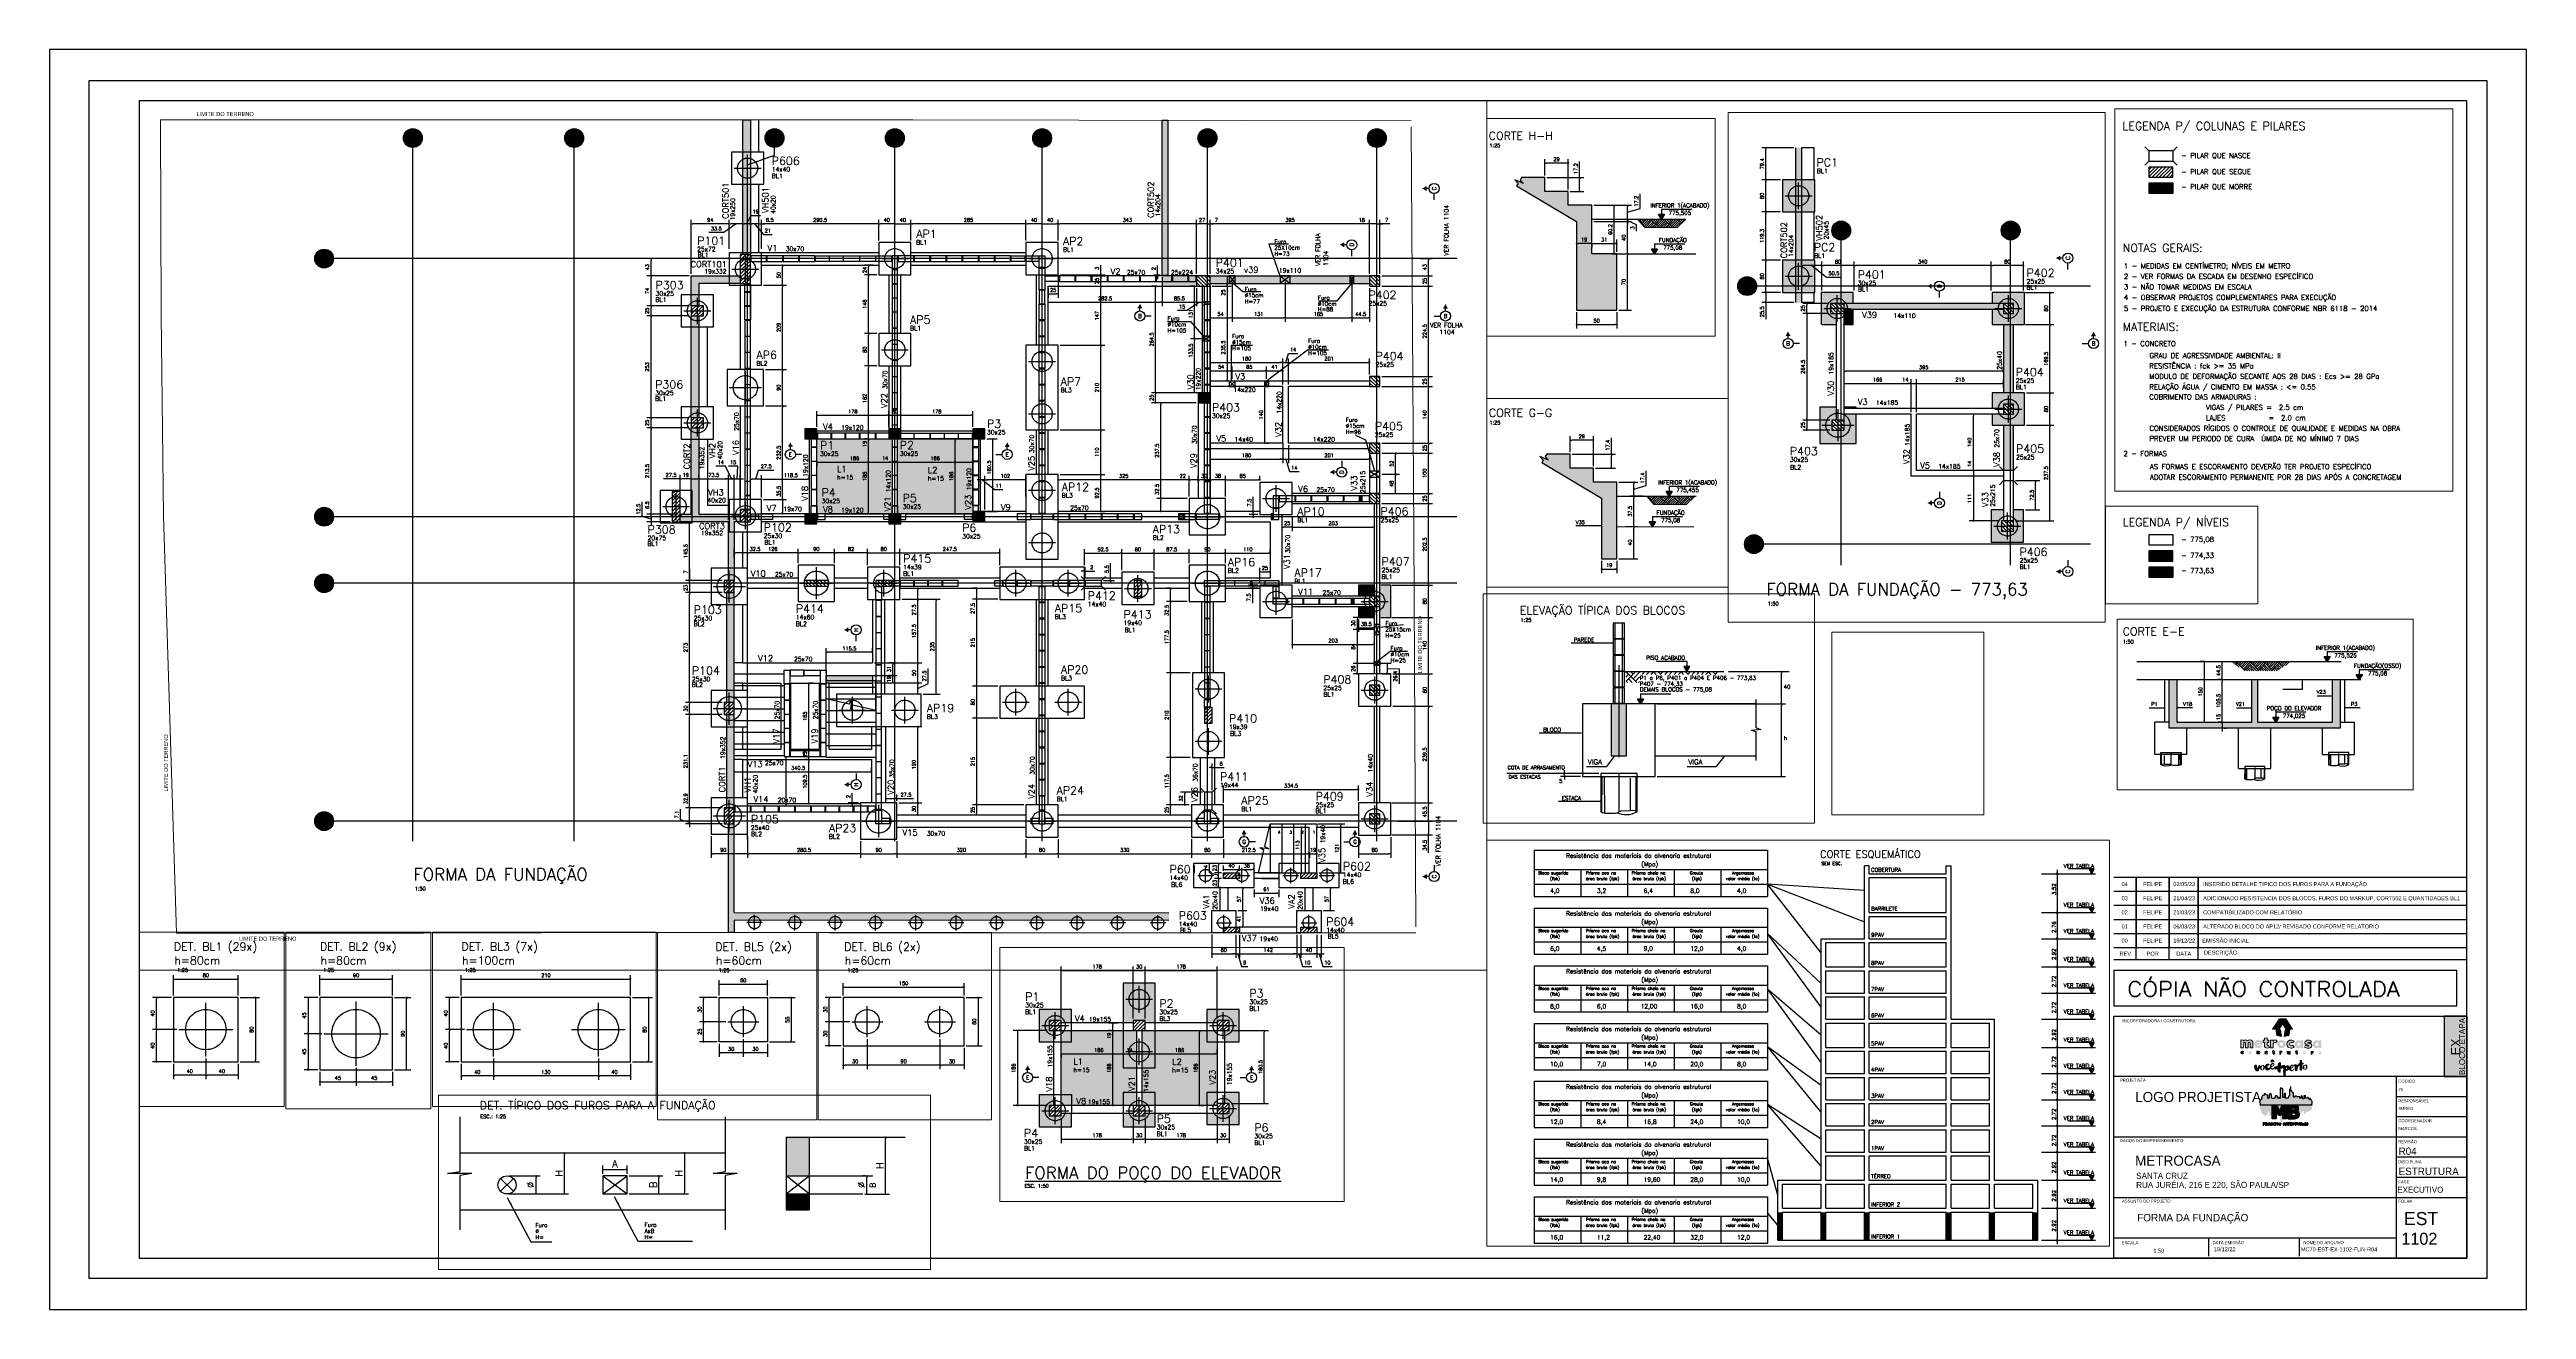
# Paper-space layout 'MC70-EST-EX-1102-FUN-R04' of a CAD drawing. Extents: x -37 to 86, y -2 to 61.
# The model-space entities are those that its viewports show. They can reach past a viewport. Long polylines and large blocks are cut down to what shows.
import ezdxf
from ezdxf.enums import TextEntityAlignment as Align

# ---------------------------------------------------------------- set-up
doc = ezdxf.new("R2010")
doc.units = 0
doc.header["$LTSCALE"] = 25
doc.header["$MEASUREMENT"] = 0
for name, pattern in [('AXES', [0.54, 0.3, -0.08, 0.08, -0.08]), ('CENTER', [2, 1.25, -0.25, 0.25, -0.25]), ('Double dash', [55, 20, -5, 10, -5, 10, -5]), ('ESTILO_TQS_0001', [0.45, 0.3, -0.15]), ('ESTILO_TQS_0002', [0.4, 0.1, -0.3]), ('HIDDEN', [9.525, 6.35, -3.175]), ('XR-EST$0$DASHDOT', [1, 0.5, -0.25, 0, -0.25])]:
    doc.linetypes.add(name, pattern=pattern)
doc.layers.get('0').update_dxf_attribs({"linetype": 'CONTINUOUS'})
doc.layers.get('Defpoints').update_dxf_attribs({"linetype": 'CONTINUOUS'})
for name, color, linetype in [('221', 7, 'CONTINUOUS'), ('223', 7, 'CONTINUOUS'), ('228', 2, 'CONTINUOUS'), ('241', 2, 'CONTINUOUS'), ('41', 2, 'CONTINUOUS'), ('ARQ-MAR', 2, 'CONTINUOUS'), ('ARQ_CAR', 7, 'CONTINUOUS'), ('ARQ_CAR-TXT', 7, 'CONTINUOUS'), ('ARQ_FOLHA', 7, 'CONTINUOUS'), ('ARQ_TXT-2', 2, 'CONTINUOUS'), ('ARQ_TXT-4', 4, 'CONTINUOUS'), ('ARQ_VISTA 0', 251, 'CONTINUOUS'), ('BLOCO', 3, 'CONTINUOUS'), ('COTA', 1, 'CONTINUOUS'), ('EIXOS', 1, 'AXES'), ('ESTACA', 1, 'ESTILO_TQS_0002'), ('H2', 252, 'CONTINUOUS'), ('H3', 253, 'CONTINUOUS'), ('H4', 254, 'CONTINUOUS'), ('H5', 1, 'CONTINUOUS'), ('H6', 1, 'CONTINUOUS'), ('H7', 1, 'CONTINUOUS'), ('IND-EIXOS', 2, 'CONTINUOUS'), ('L-D', 2, 'CONTINUOUS'), ('L-N', 4, 'CONTINUOUS'), ('Layer 1', 7, 'CONTINUOUS'), ('LINHA-FINA', 1, 'CONTINUOUS'), ('LINHA_FINA', 1, 'CONTINUOUS'), ('Linha_media', 4, 'CONTINUOUS'), ('ORELHA', 1, 'CONTINUOUS'), ('P-D', 2, 'CONTINUOUS'), ('P-M', 5, 'CONTINUOUS'), ('P-N', 5, 'CONTINUOUS'), ('P-S', 5, 'CONTINUOUS'), ('PENA_1', 1, 'CONTINUOUS'), ('PENA_2', 2, 'CONTINUOUS'), ('PENA_3', 3, 'CONTINUOUS'), ('PENA_5', 5, 'CONTINUOUS'), ('PENA_6', 6, 'CONTINUOUS'), ('PIL-N', 4, 'CONTINUOUS'), ('PROJ', 252, 'CONTINUOUS'), ('PSG-NV2-FLH-SELO', 1, 'CONTINUOUS'), ('SEC-LIN', 1, 'ESTILO_TQS_0002'), ('SEC-PER', 1, 'CONTINUOUS'), ('T1', 2, 'CONTINUOUS'), ('T2', 3, 'CONTINUOUS'), ('T3', 4, 'CONTINUOUS'), ('T4', 6, 'CONTINUOUS'), ('TEXT-EIXOS', 3, 'CONTINUOUS'), ('TEXTO', 3, 'CONTINUOUS'), ('ver', 20, 'CONTINUOUS'), ('VIG-D', 2, 'CONTINUOUS'), ('VIG-N', 4, 'CONTINUOUS'), ('VIGA', 3, 'CONTINUOUS'), ('VIGAT', 3, 'ESTILO_TQS_0002'), ('XR-EST$0$ARQ-EXO', 12, 'XR-EST$0$DASHDOT')]:
    doc.layers.add(name, color=color, linetype=linetype)
doc.layers.add('GEN-___-___-TXT', color=7, linetype='CONTINUOUS', lineweight=9)
doc.layers.add('TLV-DVI-___-CNT', color=7, linetype='Double dash', lineweight=9)
doc.layers.add('VIEWPORT', color=7, linetype='CONTINUOUS', plot=False)
doc.styles.add('01-MILLEU', font='GOTHIC.TTF')
doc.styles.add('Arial_8', font='arial.ttf', dxfattribs={"height": 87.5})
doc.styles.add('COTA', font='romans.shx')
doc.styles.add('R300', font='SIMPLEX.SHX', dxfattribs={"width": 1.1, "height": 5.5})
doc.styles.add('ROMANS', font='ROMANS')
doc.styles.get("Standard").update_dxf_attribs({"font": 'ROMANS.SHX'})
doc.styles.add('TEXTO', font='romans.shx', dxfattribs={"height": 10})
doc.styles.add('Texto1', font='romans.shx', dxfattribs={"height": 9})
doc.styles.add('Texto2', font='romans.shx', dxfattribs={"height": 12.5})
doc.styles.add('Texto3', font='romans.shx', dxfattribs={"height": 20})
doc.styles.add('Texto4', font='romans.shx', dxfattribs={"height": 30})
doc.dimstyles.new('forma', dxfattribs={"dimscale": 5, "dimtxt": 1.8, "dimasz": 0.8, "dimexe": 2, "dimexo": 1, "dimgap": 1, "dimtad": 1, "dimdec": 1, "dimzin": 9, "dimdsep": 46, "dimtxsty": 'COTA', "dimblk1": 'DOT', "dimblk2": 'DOT', "dimsah": 1, "dimcen": 0, "dimdle": 1, "dimclrd": 256, "dimclre": 256, "dimclrt": 2, "dimadec": 0, "dimazin": 0, "dimtfac": 1, "dimtdec": 0, "dimtmove": 0, "dimatfit": 3, "dimfxl": 1, "dimtolj": 1, "dimtzin": 0, "dimarcsym": 0})

# ---------------------------------------------------------------- blocks, each defined once
blk = doc.blocks.new('METROCASA')
at = {"layer": 'Layer 1', "true_color": 0xed1c24}
h = blk.add_hatch(color=240, dxfattribs=at)
h.dxf.hatch_style = 2
h.paths.add_polyline_path([(-1.29, 0.86), (-1.02, -0.59), (0.13, -0.85), (-0.13, 0.85)])
h.paths.add_polyline_path([(2.84, 0.94), (1.22, 3.51), (-0.37, 3.52), (1.27, 0.94)])
h.paths.add_polyline_path([(-2.08, 0.96), (-0.44, 0.95), (0.36, 2.19), (-0.45, 3.48)])
h.paths.add_polyline_path([(0.77, -0.85), (1.92, -0.6), (2.21, 0.84), (1.05, 0.84)])
at = {"layer": 'Layer 1', "true_color": 0x404041}
h = blk.add_hatch(color=250, dxfattribs=at)
h.dxf.hatch_style = 2
edge = h.paths.add_edge_path()
edge.add_spline(control_points=[(-3.66, -4.74), (-3.71, -4.74), (-3.72, -4.72), (-3.72, -4.71), (-3.72, -4.68), (-3.69, -4.68), (-3.66, -4.68), (-3.6, -4.68), (-3.52, -4.7), (-3.48, -4.72), (-3.48, -4.72), (-3.38, -4.57), (-3.38, -4.57), (-3.44, -4.52), (-3.54, -4.48), (-3.65, -4.48), (-3.81, -4.48), (-3.97, -4.54), (-3.97, -4.71), (-3.97, -4.87), (-3.81, -4.92), (-3.68, -4.93), (-3.63, -4.93), (-3.61, -4.94), (-3.61, -4.97), (-3.61, -4.99), (-3.63, -5), (-3.68, -5), (-3.73, -5), (-3.81, -4.99), (-3.92, -4.92), (-3.92, -4.92), (-4, -5.11), (-4, -5.11), (-3.92, -5.16), (-3.79, -5.2), (-3.67, -5.2), (-3.51, -5.2), (-3.36, -5.14), (-3.35, -4.97), (-3.35, -4.79), (-3.52, -4.75), (-3.66, -4.74)], knot_values=[0, 0, 0, 0, 1, 1, 1, 2, 2, 2, 3, 3, 3, 4, 4, 4, 5, 5, 5, 6, 6, 6, 7, 7, 7, 8, 8, 8, 9, 9, 9, 10, 10, 10, 11, 11, 11, 12, 12, 12, 13, 13, 13, 14, 14, 14, 14], degree=3, periodic=0)
edge = h.paths.add_edge_path()
edge.add_spline(control_points=[(-5.55, -4.47), (-5.62, -4.47), (-5.7, -4.5), (-5.76, -4.56), (-5.76, -4.56), (-5.77, -4.49), (-5.77, -4.49), (-5.77, -4.49), (-6, -4.49), (-6, -4.49), (-6, -4.49), (-6, -5.17), (-6, -5.17), (-6, -5.17), (-5.75, -5.17), (-5.75, -5.17), (-5.75, -5.17), (-5.75, -4.81), (-5.75, -4.81), (-5.75, -4.72), (-5.69, -4.68), (-5.63, -4.68), (-5.58, -4.68), (-5.54, -4.71), (-5.54, -4.79), (-5.54, -4.79), (-5.54, -5.17), (-5.54, -5.17), (-5.54, -5.17), (-5.29, -5.17), (-5.29, -5.17), (-5.29, -5.17), (-5.28, -4.79), (-5.28, -4.79), (-5.28, -4.55), (-5.4, -4.48), (-5.55, -4.47)], knot_values=[0, 0, 0, 0, 1, 1, 1, 2, 2, 2, 3, 3, 3, 4, 4, 4, 5, 5, 5, 6, 6, 6, 7, 7, 7, 8, 8, 8, 9, 9, 9, 10, 10, 10, 11, 11, 11, 12, 12, 12, 12], degree=3, periodic=0)
edge = h.paths.add_edge_path()
edge.add_spline(control_points=[(-7.69, -4.46), (-7.89, -4.46), (-8.08, -4.57), (-8.08, -4.82), (-8.08, -5.06), (-7.89, -5.17), (-7.69, -5.17), (-7.5, -5.18), (-7.3, -5.07), (-7.3, -4.82), (-7.3, -4.57), (-7.49, -4.47), (-7.69, -4.46)], knot_values=[0, 0, 0, 0, 1, 1, 1, 2, 2, 2, 3, 3, 3, 4, 4, 4, 4], degree=3, periodic=0)
edge = h.paths.add_edge_path()
edge.add_spline(control_points=[(-7.69, -4.97), (-7.78, -4.97), (-7.83, -4.9), (-7.83, -4.82), (-7.83, -4.74), (-7.78, -4.67), (-7.69, -4.67), (-7.6, -4.67), (-7.55, -4.74), (-7.55, -4.82), (-7.55, -4.9), (-7.61, -4.97), (-7.69, -4.97)], knot_values=[0, 0, 0, 0, 1, 1, 1, 2, 2, 2, 3, 3, 3, 4, 4, 4, 4], degree=3, periodic=0)
edge = h.paths.add_edge_path()
edge.add_spline(control_points=[(-9.57, -4.95), (-9.67, -4.95), (-9.72, -4.88), (-9.72, -4.81), (-9.72, -4.73), (-9.67, -4.66), (-9.57, -4.66), (-9.53, -4.66), (-9.49, -4.67), (-9.46, -4.71), (-9.46, -4.71), (-9.32, -4.56), (-9.32, -4.56), (-9.39, -4.49), (-9.49, -4.45), (-9.59, -4.45), (-9.78, -4.45), (-9.97, -4.56), (-9.97, -4.81), (-9.97, -5.06), (-9.78, -5.16), (-9.59, -5.16), (-9.48, -5.16), (-9.39, -5.12), (-9.3, -5.05), (-9.3, -5.05), (-9.45, -4.9), (-9.45, -4.9), (-9.48, -4.93), (-9.53, -4.95), (-9.57, -4.95)], knot_values=[0, 0, 0, 0, 1, 1, 1, 2, 2, 2, 3, 3, 3, 4, 4, 4, 5, 5, 5, 6, 6, 6, 7, 7, 7, 8, 8, 8, 9, 9, 9, 10, 10, 10, 10], degree=3, periodic=0)
edge = h.paths.add_edge_path()
edge.add_spline(control_points=[(-1.68, -5), (-1.72, -5), (-1.74, -4.98), (-1.74, -4.93), (-1.74, -4.93), (-1.74, -4.71), (-1.74, -4.71), (-1.74, -4.71), (-1.59, -4.71), (-1.59, -4.71), (-1.59, -4.71), (-1.59, -4.52), (-1.59, -4.52), (-1.59, -4.52), (-1.74, -4.52), (-1.74, -4.52), (-1.74, -4.52), (-1.74, -4.32), (-1.74, -4.32), (-1.74, -4.32), (-1.99, -4.34), (-1.99, -4.34), (-1.99, -4.34), (-1.99, -4.51), (-1.99, -4.51), (-1.99, -4.51), (-2.1, -4.51), (-2.1, -4.51), (-2.1, -4.51), (-2.1, -4.71), (-2.1, -4.71), (-2.1, -4.71), (-1.99, -4.71), (-1.99, -4.71), (-1.99, -4.71), (-1.99, -4.93), (-1.99, -4.93), (-2, -5.14), (-1.88, -5.21), (-1.74, -5.21), (-1.67, -5.21), (-1.61, -5.19), (-1.55, -5.16), (-1.55, -5.16), (-1.6, -4.97), (-1.6, -4.97), (-1.62, -4.99), (-1.65, -5), (-1.68, -5)], knot_values=[0, 0, 0, 0, 1, 1, 1, 2, 2, 2, 3, 3, 3, 4, 4, 4, 5, 5, 5, 6, 6, 6, 7, 7, 7, 8, 8, 8, 9, 9, 9, 10, 10, 10, 11, 11, 11, 12, 12, 12, 13, 13, 13, 14, 14, 14, 15, 15, 15, 16, 16, 16, 16], degree=3, periodic=0)
edge = h.paths.add_edge_path()
edge.add_spline(control_points=[(9.78, -4.57), (9.78, -4.57), (9.77, -4.65), (9.77, -4.65), (9.73, -4.59), (9.66, -4.56), (9.57, -4.56), (9.37, -4.56), (9.24, -4.71), (9.24, -4.91), (9.24, -5.11), (9.35, -5.25), (9.55, -5.26), (9.62, -5.27), (9.71, -5.24), (9.77, -5.18), (9.77, -5.18), (9.78, -5.25), (9.78, -5.25), (9.78, -5.25), (10.01, -5.25), (10.01, -5.25), (10.01, -5.25), (10.02, -4.57), (10.02, -4.57), (10.02, -4.57), (9.78, -4.57), (9.78, -4.57)], knot_values=[0, 0, 0, 0, 1, 1, 1, 2, 2, 2, 3, 3, 3, 4, 4, 4, 5, 5, 5, 6, 6, 6, 7, 7, 7, 8, 8, 8, 9, 9, 9, 9], degree=3, periodic=0)
edge = h.paths.add_edge_path()
edge.add_spline(control_points=[(9.62, -5.06), (9.55, -5.06), (9.49, -5), (9.49, -4.91), (9.49, -4.82), (9.55, -4.76), (9.62, -4.76), (9.71, -4.76), (9.76, -4.82), (9.76, -4.91), (9.76, -4.99), (9.71, -5.06), (9.62, -5.06)], knot_values=[0, 0, 0, 0, 1, 1, 1, 2, 2, 2, 3, 3, 3, 4, 4, 4, 4], degree=3, periodic=0)
edge = h.paths.add_edge_path()
edge.add_spline(control_points=[(7.69, -4.64), (7.69, -4.64), (7.68, -4.56), (7.68, -4.56), (7.68, -4.56), (7.45, -4.56), (7.45, -4.56), (7.45, -4.56), (7.45, -5.24), (7.45, -5.24), (7.45, -5.24), (7.7, -5.24), (7.7, -5.24), (7.7, -5.24), (7.7, -4.89), (7.7, -4.89), (7.7, -4.8), (7.76, -4.76), (7.82, -4.76), (7.86, -4.76), (7.89, -4.77), (7.93, -4.8), (7.93, -4.8), (8.04, -4.62), (8.04, -4.62), (7.99, -4.57), (7.93, -4.55), (7.86, -4.55), (7.79, -4.55), (7.73, -4.57), (7.69, -4.64)], knot_values=[0, 0, 0, 0, 1, 1, 1, 2, 2, 2, 3, 3, 3, 4, 4, 4, 5, 5, 5, 6, 6, 6, 7, 7, 7, 8, 8, 8, 9, 9, 9, 10, 10, 10, 10], degree=3, periodic=0)
edge = h.paths.add_edge_path()
edge.add_spline(control_points=[(5.76, -4.54), (5.56, -4.54), (5.37, -4.64), (5.37, -4.89), (5.37, -5.14), (5.56, -5.24), (5.75, -5.25), (5.95, -5.25), (6.14, -5.14), (6.14, -4.89), (6.15, -4.65), (5.96, -4.54), (5.76, -4.54)], knot_values=[0, 0, 0, 0, 1, 1, 1, 2, 2, 2, 3, 3, 3, 4, 4, 4, 4], degree=3, periodic=0)
edge = h.paths.add_edge_path()
edge.add_spline(control_points=[(5.76, -5.04), (5.67, -5.04), (5.62, -4.97), (5.62, -4.89), (5.62, -4.81), (5.67, -4.74), (5.76, -4.74), (5.85, -4.74), (5.9, -4.81), (5.9, -4.89), (5.9, -4.97), (5.84, -5.04), (5.76, -5.04)], knot_values=[0, 0, 0, 0, 1, 1, 1, 2, 2, 2, 3, 3, 3, 4, 4, 4, 4], degree=3, periodic=0)
edge = h.paths.add_edge_path()
edge.add_spline(control_points=[(4, -5.03), (3.96, -5.03), (3.94, -5.01), (3.93, -4.96), (3.93, -4.96), (3.94, -4.74), (3.94, -4.74), (3.94, -4.74), (4.09, -4.74), (4.09, -4.74), (4.09, -4.74), (4.09, -4.55), (4.09, -4.55), (4.09, -4.55), (3.94, -4.55), (3.94, -4.55), (3.94, -4.55), (3.94, -4.35), (3.94, -4.35), (3.94, -4.35), (3.69, -4.38), (3.69, -4.38), (3.69, -4.38), (3.69, -4.54), (3.69, -4.54), (3.69, -4.54), (3.58, -4.54), (3.58, -4.54), (3.58, -4.54), (3.58, -4.74), (3.58, -4.74), (3.58, -4.74), (3.69, -4.74), (3.69, -4.74), (3.69, -4.74), (3.68, -4.96), (3.68, -4.96), (3.68, -5.17), (3.8, -5.24), (3.93, -5.24), (4, -5.24), (4.07, -5.22), (4.13, -5.19), (4.13, -5.19), (4.08, -5), (4.08, -5), (4.05, -5.02), (4.03, -5.03), (4, -5.03)], knot_values=[0, 0, 0, 0, 1, 1, 1, 2, 2, 2, 3, 3, 3, 4, 4, 4, 5, 5, 5, 6, 6, 6, 7, 7, 7, 8, 8, 8, 9, 9, 9, 10, 10, 10, 11, 11, 11, 12, 12, 12, 13, 13, 13, 14, 14, 14, 15, 15, 15, 16, 16, 16, 16], degree=3, periodic=0)
edge = h.paths.add_edge_path()
edge.add_spline(control_points=[(2.03, -4.89), (2.03, -4.98), (1.97, -5.02), (1.91, -5.02), (1.87, -5.02), (1.82, -4.99), (1.82, -4.9), (1.82, -4.9), (1.82, -4.53), (1.82, -4.53), (1.82, -4.53), (1.57, -4.53), (1.57, -4.53), (1.57, -4.53), (1.57, -4.9), (1.57, -4.9), (1.57, -5.15), (1.69, -5.22), (1.83, -5.22), (1.9, -5.23), (1.99, -5.2), (2.05, -5.14), (2.05, -5.14), (2.06, -5.21), (2.06, -5.21), (2.06, -5.21), (2.28, -5.21), (2.28, -5.21), (2.28, -5.21), (2.28, -4.53), (2.28, -4.53), (2.28, -4.53), (2.03, -4.53), (2.03, -4.53), (2.03, -4.53), (2.03, -4.89), (2.03, -4.89)], knot_values=[0, 0, 0, 0, 1, 1, 1, 2, 2, 2, 3, 3, 3, 4, 4, 4, 5, 5, 5, 6, 6, 6, 7, 7, 7, 8, 8, 8, 9, 9, 9, 10, 10, 10, 11, 11, 11, 12, 12, 12, 12], degree=3, periodic=0)
edge = h.paths.add_edge_path()
edge.add_spline(control_points=[(-0.02, -4.59), (-0.02, -4.59), (-0.04, -4.52), (-0.04, -4.52), (-0.04, -4.52), (-0.26, -4.52), (-0.26, -4.52), (-0.26, -4.52), (-0.27, -5.2), (-0.27, -5.2), (-0.27, -5.2), (-0.02, -5.2), (-0.02, -5.2), (-0.02, -5.2), (-0.01, -4.85), (-0.01, -4.85), (-0.01, -4.76), (0.04, -4.72), (0.1, -4.72), (0.15, -4.72), (0.18, -4.73), (0.22, -4.76), (0.22, -4.76), (0.32, -4.58), (0.32, -4.58), (0.28, -4.53), (0.21, -4.51), (0.14, -4.5), (0.08, -4.5), (0.01, -4.53), (-0.02, -4.59)], knot_values=[0, 0, 0, 0, 1, 1, 1, 2, 2, 2, 3, 3, 3, 4, 4, 4, 5, 5, 5, 6, 6, 6, 7, 7, 7, 8, 8, 8, 9, 9, 9, 10, 10, 10, 10], degree=3, periodic=0)
at = {"layer": 'Layer 1', "true_color": 0xed1c24}
h = blk.add_hatch(color=240, dxfattribs=at)
h.dxf.hatch_style = 2
edge = h.paths.add_edge_path()
edge.add_spline(control_points=[(-1.94, -1.96), (-1.94, -1.96), (-1.98, -1.76), (-1.98, -1.76), (-1.98, -1.76), (-2.62, -1.75), (-2.62, -1.75), (-2.62, -1.75), (-2.63, -3.66), (-2.63, -3.66), (-2.63, -3.66), (-1.92, -3.66), (-1.92, -3.66), (-1.92, -3.66), (-1.91, -2.67), (-1.91, -2.67), (-1.91, -2.42), (-1.76, -2.31), (-1.58, -2.31), (-1.46, -2.31), (-1.38, -2.34), (-1.26, -2.43), (-1.26, -2.43), (-0.98, -1.92), (-0.98, -1.92), (-1.1, -1.79), (-1.28, -1.71), (-1.48, -1.71), (-1.66, -1.71), (-1.84, -1.79), (-1.94, -1.96)], knot_values=[0, 0, 0, 0, 1, 1, 1, 2, 2, 2, 3, 3, 3, 4, 4, 4, 5, 5, 5, 6, 6, 6, 7, 7, 7, 8, 8, 8, 9, 9, 9, 10, 10, 10, 10], degree=3, periodic=0)
edge = h.paths.add_edge_path()
edge.add_spline(control_points=[(-5.6, -1.69), (-6.11, -1.69), (-6.66, -1.99), (-6.66, -2.69), (-6.67, -3.38), (-6.16, -3.68), (-5.56, -3.68), (-5.23, -3.68), (-4.92, -3.58), (-4.69, -3.37), (-4.69, -3.37), (-5.04, -2.98), (-5.04, -2.98), (-5.16, -3.07), (-5.32, -3.13), (-5.53, -3.13), (-5.68, -3.13), (-5.9, -3.06), (-5.95, -2.89), (-5.95, -2.89), (-4.62, -2.89), (-4.62, -2.89), (-4.45, -2.14), (-4.92, -1.69), (-5.6, -1.69)], knot_values=[0, 0, 0, 0, 1, 1, 1, 2, 2, 2, 3, 3, 3, 4, 4, 4, 5, 5, 5, 6, 6, 6, 7, 7, 7, 8, 8, 8, 8], degree=3, periodic=0)
edge = h.paths.add_edge_path()
edge.add_spline(control_points=[(-5.94, -2.43), (-5.89, -2.12), (-5.27, -2.13), (-5.25, -2.43), (-5.25, -2.43), (-5.94, -2.43), (-5.94, -2.43)], knot_values=[0, 0, 0, 0, 1, 1, 1, 2, 2, 2, 2], degree=3, periodic=0)
edge = h.paths.add_edge_path()
edge.add_spline(control_points=[(4.86, -2), (4.76, -1.84), (4.58, -1.75), (4.31, -1.75), (3.75, -1.74), (3.38, -2.17), (3.38, -2.74), (3.37, -3.29), (3.68, -3.69), (4.24, -3.73), (4.45, -3.74), (4.71, -3.67), (4.87, -3.49), (4.87, -3.49), (4.9, -3.7), (4.9, -3.7), (4.9, -3.7), (5.56, -3.7), (5.56, -3.7), (5.56, -3.7), (5.57, -1.8), (5.57, -1.8), (5.57, -1.8), (4.9, -1.79), (4.9, -1.79), (4.9, -1.79), (4.86, -2), (4.86, -2)], knot_values=[0, 0, 0, 0, 1, 1, 1, 2, 2, 2, 3, 3, 3, 4, 4, 4, 5, 5, 5, 6, 6, 6, 7, 7, 7, 8, 8, 8, 9, 9, 9, 9], degree=3, periodic=0)
edge = h.paths.add_edge_path()
edge.add_spline(control_points=[(4.46, -3.16), (4.25, -3.16), (4.08, -3.01), (4.08, -2.74), (4.08, -2.47), (4.25, -2.32), (4.47, -2.32), (4.72, -2.32), (4.86, -2.49), (4.86, -2.74), (4.86, -2.97), (4.7, -3.16), (4.46, -3.16)], knot_values=[0, 0, 0, 0, 1, 1, 1, 2, 2, 2, 3, 3, 3, 4, 4, 4, 4], degree=3, periodic=0)
edge = h.paths.add_edge_path()
edge.add_spline(control_points=[(-7.68, -1.68), (-7.94, -1.68), (-8.15, -1.76), (-8.31, -1.95), (-8.4, -1.77), (-8.59, -1.69), (-8.78, -1.68), (-8.98, -1.68), (-9.19, -1.76), (-9.31, -1.92), (-9.31, -1.92), (-9.36, -1.72), (-9.36, -1.72), (-9.36, -1.72), (-9.95, -1.71), (-9.95, -1.71), (-9.95, -1.71), (-9.96, -3.62), (-9.96, -3.62), (-9.96, -3.62), (-9.26, -3.62), (-9.26, -3.62), (-9.26, -3.62), (-9.25, -2.58), (-9.25, -2.58), (-9.25, -2.37), (-9.12, -2.27), (-9, -2.27), (-8.87, -2.27), (-8.8, -2.35), (-8.8, -2.57), (-8.8, -2.57), (-8.81, -3.62), (-8.81, -3.62), (-8.81, -3.62), (-8.11, -3.63), (-8.11, -3.63), (-8.11, -3.63), (-8.1, -2.58), (-8.1, -2.58), (-8.1, -2.37), (-7.98, -2.29), (-7.86, -2.29), (-7.75, -2.29), (-7.66, -2.37), (-7.66, -2.57), (-7.66, -2.57), (-7.67, -3.63), (-7.67, -3.63), (-7.67, -3.63), (-6.96, -3.63), (-6.96, -3.63), (-6.96, -3.63), (-6.95, -2.57), (-6.95, -2.57), (-6.95, -1.94), (-7.26, -1.68), (-7.68, -1.68)], knot_values=[0, 0, 0, 0, 1, 1, 1, 2, 2, 2, 3, 3, 3, 4, 4, 4, 5, 5, 5, 6, 6, 6, 7, 7, 7, 8, 8, 8, 9, 9, 9, 10, 10, 10, 11, 11, 11, 12, 12, 12, 13, 13, 13, 14, 14, 14, 15, 15, 15, 16, 16, 16, 17, 17, 17, 18, 18, 18, 19, 19, 19, 19], degree=3, periodic=0)
edge = h.paths.add_edge_path()
edge.add_spline(control_points=[(-3.23, -3.11), (-3.34, -3.11), (-3.41, -3.06), (-3.42, -2.93), (-3.42, -2.93), (-3.41, -2.3), (-3.41, -2.3), (-3.41, -2.3), (-2.98, -2.3), (-2.98, -2.3), (-2.98, -2.3), (-2.98, -1.76), (-2.98, -1.76), (-2.98, -1.76), (-3.41, -1.76), (-3.41, -1.76), (-3.41, -1.76), (-3.4, -1.21), (-3.4, -1.21), (-3.4, -1.21), (-4.11, -1.28), (-4.11, -1.28), (-4.11, -1.28), (-4.11, -1.76), (-4.11, -1.76), (-4.11, -1.76), (-4.42, -1.75), (-4.42, -1.75), (-4.42, -1.75), (-4.42, -2.3), (-4.42, -2.3), (-4.42, -2.3), (-4.11, -2.3), (-4.11, -2.3), (-4.11, -2.3), (-4.12, -2.92), (-4.12, -2.92), (-4.13, -3.52), (-3.79, -3.69), (-3.42, -3.7), (-3.22, -3.7), (-3.03, -3.66), (-2.87, -3.57), (-2.87, -3.57), (-3.02, -3.05), (-3.02, -3.05), (-3.08, -3.09), (-3.16, -3.11), (-3.23, -3.11)], knot_values=[0, 0, 0, 0, 1, 1, 1, 2, 2, 2, 3, 3, 3, 4, 4, 4, 5, 5, 5, 6, 6, 6, 7, 7, 7, 8, 8, 8, 9, 9, 9, 10, 10, 10, 11, 11, 11, 12, 12, 12, 13, 13, 13, 14, 14, 14, 15, 15, 15, 16, 16, 16, 16], degree=3, periodic=0)
edge = h.paths.add_edge_path()
edge.add_spline(control_points=[(2.53, -3.13), (2.26, -3.13), (2.12, -2.94), (2.12, -2.74), (2.12, -2.5), (2.27, -2.3), (2.54, -2.3), (2.66, -2.3), (2.77, -2.35), (2.86, -2.44), (2.86, -2.44), (3.24, -2.04), (3.24, -2.04), (3.04, -1.84), (2.77, -1.74), (2.5, -1.74), (1.96, -1.73), (1.43, -2.04), (1.42, -2.73), (1.42, -3.44), (1.94, -3.72), (2.5, -3.72), (2.78, -3.72), (3.06, -3.6), (3.28, -3.4), (3.28, -3.4), (2.88, -2.98), (2.88, -2.98), (2.79, -3.08), (2.66, -3.13), (2.53, -3.13)], knot_values=[0, 0, 0, 0, 1, 1, 1, 2, 2, 2, 3, 3, 3, 4, 4, 4, 5, 5, 5, 6, 6, 6, 7, 7, 7, 8, 8, 8, 9, 9, 9, 10, 10, 10, 10], degree=3, periodic=0)
edge = h.paths.add_edge_path()
edge.add_spline(control_points=[(9.37, -1.82), (9.37, -1.82), (9.33, -2.02), (9.33, -2.02), (9.23, -1.87), (9.04, -1.77), (8.77, -1.77), (8.22, -1.77), (7.85, -2.2), (7.84, -2.76), (7.84, -3.31), (8.15, -3.71), (8.71, -3.75), (8.92, -3.76), (9.17, -3.7), (9.34, -3.51), (9.34, -3.51), (9.37, -3.72), (9.37, -3.72), (9.37, -3.72), (10.02, -3.72), (10.02, -3.72), (10.02, -3.72), (10.03, -1.82), (10.03, -1.82), (10.03, -1.82), (9.37, -1.82), (9.37, -1.82)], knot_values=[0, 0, 0, 0, 1, 1, 1, 2, 2, 2, 3, 3, 3, 4, 4, 4, 5, 5, 5, 6, 6, 6, 7, 7, 7, 8, 8, 8, 9, 9, 9, 9], degree=3, periodic=0)
edge = h.paths.add_edge_path()
edge.add_spline(control_points=[(8.93, -3.18), (8.71, -3.18), (8.55, -3.03), (8.55, -2.76), (8.55, -2.5), (8.72, -2.34), (8.93, -2.35), (9.18, -2.35), (9.32, -2.51), (9.32, -2.77), (9.32, -2.99), (9.17, -3.18), (8.93, -3.18)], knot_values=[0, 0, 0, 0, 1, 1, 1, 2, 2, 2, 3, 3, 3, 4, 4, 4, 4], degree=3, periodic=0)
edge = h.paths.add_edge_path()
edge.add_spline(control_points=[(6.78, -2.48), (6.66, -2.48), (6.63, -2.42), (6.63, -2.39), (6.63, -2.32), (6.7, -2.29), (6.8, -2.3), (6.96, -2.29), (7.18, -2.35), (7.28, -2.41), (7.28, -2.41), (7.58, -1.99), (7.58, -1.99), (7.4, -1.85), (7.12, -1.76), (6.81, -1.76), (6.36, -1.75), (5.93, -1.92), (5.93, -2.38), (5.92, -2.84), (6.37, -2.99), (6.74, -3), (6.88, -3.02), (6.94, -3.05), (6.94, -3.11), (6.94, -3.17), (6.87, -3.2), (6.75, -3.2), (6.59, -3.19), (6.36, -3.18), (6.07, -2.98), (6.07, -2.98), (5.84, -3.5), (5.84, -3.5), (6.05, -3.66), (6.43, -3.75), (6.76, -3.76), (7.22, -3.76), (7.65, -3.58), (7.65, -3.11), (7.65, -2.61), (7.17, -2.49), (6.78, -2.48)], knot_values=[0, 0, 0, 0, 1, 1, 1, 2, 2, 2, 3, 3, 3, 4, 4, 4, 5, 5, 5, 6, 6, 6, 7, 7, 7, 8, 8, 8, 9, 9, 9, 10, 10, 10, 11, 11, 11, 12, 12, 12, 13, 13, 13, 14, 14, 14, 14], degree=3, periodic=0)
edge = h.paths.add_edge_path()
edge.add_spline(control_points=[(0.13, -1.72), (-0.42, -1.72), (-0.95, -2.01), (-0.96, -2.72), (-0.96, -3.41), (-0.42, -3.71), (0.12, -3.72), (0.66, -3.72), (1.21, -3.42), (1.22, -2.73), (1.22, -2.03), (0.7, -1.73), (0.13, -1.72)], knot_values=[0, 0, 0, 0, 1, 1, 1, 2, 2, 2, 3, 3, 3, 4, 4, 4, 4], degree=3, periodic=0)
edge = h.paths.add_edge_path()
edge.add_spline(control_points=[(0.13, -3.13), (-0.12, -3.13), (-0.27, -2.94), (-0.26, -2.72), (-0.26, -2.5), (-0.12, -2.3), (0.13, -2.31), (0.38, -2.31), (0.52, -2.5), (0.52, -2.72), (0.52, -2.96), (0.37, -3.14), (0.13, -3.13)], knot_values=[0, 0, 0, 0, 1, 1, 1, 2, 2, 2, 3, 3, 3, 4, 4, 4, 4], degree=3, periodic=0)
at = {"layer": 'Layer 1', "true_color": 0x404041}
h = blk.add_hatch(color=250, dxfattribs=at)
h.dxf.hatch_style = 2
edge = h.paths.add_edge_path()
edge.add_spline(control_points=[(-2.43, -7.17), (-2.4, -7.16), (-2.38, -7.15), (-2.36, -7.14), (-2.33, -7.13), (-2.31, -7.11), (-2.3, -7.09), (-2.28, -7.07), (-2.26, -7.04), (-2.24, -7.01), (-2.22, -6.98), (-2.2, -6.95), (-2.17, -6.92), (-2.15, -6.93), (-2.11, -6.95), (-2.08, -6.98), (-2.05, -7.01), (-2.01, -7.04), (-1.98, -7.06), (-1.94, -7.09), (-1.9, -7.11), (-1.87, -7.13), (-1.84, -7.14), (-1.81, -7.14), (-1.78, -7.12), (-1.75, -7.1), (-1.75, -7.07), (-1.76, -7.02), (-1.78, -6.98), (-1.8, -6.94), (-1.84, -6.89), (-1.87, -6.84), (-1.91, -6.8), (-1.96, -6.76), (-2, -6.72), (-2.04, -6.69), (-2.07, -6.68), (-2.11, -6.66), (-2.15, -6.65), (-2.18, -6.64), (-2.21, -6.64), (-2.24, -6.64), (-2.26, -6.65), (-2.29, -6.66), (-2.31, -6.68), (-2.33, -6.71), (-2.35, -6.73), (-2.36, -6.77), (-2.38, -6.82), (-2.4, -6.84), (-2.41, -6.87), (-2.43, -6.91), (-2.44, -6.95), (-2.46, -6.99), (-2.47, -7.03), (-2.48, -7.07), (-2.48, -7.11), (-2.48, -7.14), (-2.47, -7.16), (-2.46, -7.18), (-2.43, -7.17)], knot_values=[0, 0, 0, 0, 1, 1, 1, 2, 2, 2, 3, 3, 3, 4, 4, 4, 5, 5, 5, 6, 6, 6, 7, 7, 7, 8, 8, 8, 9, 9, 9, 10, 10, 10, 11, 11, 11, 12, 12, 12, 13, 13, 13, 14, 14, 14, 15, 15, 15, 16, 16, 16, 17, 17, 17, 18, 18, 18, 19, 19, 19, 20, 20, 20, 20], degree=3, periodic=0)
edge = h.paths.add_edge_path()
edge.add_spline(control_points=[(-5.26, -8.04), (-5.28, -8.03), (-5.33, -8.05), (-5.4, -8.1), (-5.49, -8.17), (-5.55, -8.25), (-5.6, -8.35), (-5.65, -8.45), (-5.69, -8.55), (-5.71, -8.65), (-5.74, -8.76), (-5.76, -8.85), (-5.77, -8.93), (-5.78, -9.02), (-5.8, -9.07), (-5.81, -9.1), (-5.83, -9.13), (-5.85, -9.12), (-5.88, -9.08), (-5.91, -9.04), (-5.94, -8.98), (-5.97, -8.89), (-6, -8.8), (-6.02, -8.7), (-6.04, -8.57), (-6.05, -8.44), (-6.05, -8.3), (-6.03, -8.14), (-6.03, -8.11), (-6.04, -8.08), (-6.06, -8.06), (-6.09, -8.03), (-6.12, -8.01), (-6.16, -8), (-6.2, -7.98), (-6.25, -7.98), (-6.3, -7.98), (-6.35, -7.99), (-6.4, -8), (-6.45, -8.03), (-6.48, -8.05), (-6.5, -8.08), (-6.52, -8.13), (-6.53, -8.18), (-6.53, -8.24), (-6.53, -8.31), (-6.53, -8.38), (-6.52, -8.45), (-6.5, -8.52), (-6.49, -8.6), (-6.47, -8.67), (-6.45, -8.74), (-6.43, -8.81), (-6.41, -8.87), (-6.39, -8.93), (-6.36, -8.98), (-6.34, -9.03), (-6.32, -9.05), (-6.29, -9.1), (-6.26, -9.14), (-6.23, -9.18), (-6.19, -9.23), (-6.16, -9.27), (-6.11, -9.3), (-6.07, -9.34), (-6.02, -9.36), (-5.96, -9.37), (-5.9, -9.38), (-5.83, -9.38), (-5.75, -9.35), (-5.71, -9.34), (-5.67, -9.31), (-5.63, -9.25), (-5.58, -9.19), (-5.54, -9.12), (-5.51, -9.05), (-5.47, -8.98), (-5.44, -8.9), (-5.41, -8.82), (-5.38, -8.74), (-5.36, -8.67), (-5.34, -8.61), (-5.32, -8.53), (-5.29, -8.44), (-5.27, -8.36), (-5.25, -8.27), (-5.23, -8.2), (-5.23, -8.15), (-5.22, -8.09), (-5.23, -8.06), (-5.26, -8.04)], knot_values=[0, 0, 0, 0, 1, 1, 1, 2, 2, 2, 3, 3, 3, 4, 4, 4, 5, 5, 5, 6, 6, 6, 7, 7, 7, 8, 8, 8, 9, 9, 9, 10, 10, 10, 11, 11, 11, 12, 12, 12, 13, 13, 13, 14, 14, 14, 15, 15, 15, 16, 16, 16, 17, 17, 17, 18, 18, 18, 19, 19, 19, 20, 20, 20, 21, 21, 21, 22, 22, 22, 23, 23, 23, 24, 24, 24, 25, 25, 25, 26, 26, 26, 27, 27, 27, 28, 28, 28, 29, 29, 29, 30, 30, 30, 30], degree=3, periodic=0)
edge = h.paths.add_edge_path()
edge.add_spline(control_points=[(-1.57, -8.39), (-1.57, -8.35), (-1.58, -8.33), (-1.6, -8.33), (-1.62, -8.34), (-1.64, -8.36), (-1.66, -8.39), (-1.68, -8.43), (-1.71, -8.47), (-1.75, -8.52), (-1.78, -8.56), (-1.82, -8.61), (-1.87, -8.65), (-1.92, -8.7), (-1.99, -8.73), (-2.07, -8.75), (-2.11, -8.76), (-2.14, -8.76), (-2.17, -8.75), (-2.19, -8.74), (-2.22, -8.73), (-2.24, -8.72), (-2.26, -8.7), (-2.27, -8.68), (-2.28, -8.66), (-2.3, -8.64), (-2.31, -8.61), (-2.31, -8.59), (-2.33, -8.53), (-2.34, -8.45), (-2.33, -8.37), (-2.27, -8.37), (-2.2, -8.36), (-2.14, -8.33), (-2.08, -8.31), (-2.02, -8.28), (-1.96, -8.23), (-1.89, -8.19), (-1.83, -8.12), (-1.77, -8.03), (-1.71, -7.95), (-1.68, -7.87), (-1.66, -7.8), (-1.65, -7.72), (-1.65, -7.65), (-1.67, -7.59), (-1.69, -7.53), (-1.72, -7.48), (-1.77, -7.45), (-1.81, -7.41), (-1.87, -7.39), (-1.93, -7.39), (-2, -7.4), (-2.06, -7.41), (-2.13, -7.43), (-2.2, -7.44), (-2.26, -7.47), (-2.32, -7.5), (-2.38, -7.53), (-2.44, -7.57), (-2.49, -7.62), (-2.54, -7.67), (-2.58, -7.72), (-2.62, -7.78), (-2.66, -7.87), (-2.7, -7.94), (-2.72, -8.02), (-2.74, -8.1), (-2.75, -8.16), (-2.76, -8.22), (-2.77, -8.29), (-2.77, -8.36), (-2.76, -8.42), (-2.75, -8.52), (-2.72, -8.62), (-2.68, -8.71), (-2.65, -8.78), (-2.6, -8.86), (-2.54, -8.92), (-2.47, -8.99), (-2.39, -9.03), (-2.28, -9.05), (-2.17, -9.07), (-2.07, -9.07), (-1.98, -9.04), (-1.9, -9.01), (-1.83, -8.97), (-1.78, -8.91), (-1.72, -8.86), (-1.68, -8.8), (-1.64, -8.73), (-1.61, -8.66), (-1.59, -8.6), (-1.58, -8.54), (-1.57, -8.48), (-1.56, -8.43), (-1.57, -8.39)], knot_values=[0, 0, 0, 0, 1, 1, 1, 2, 2, 2, 3, 3, 3, 4, 4, 4, 5, 5, 5, 6, 6, 6, 7, 7, 7, 8, 8, 8, 9, 9, 9, 10, 10, 10, 11, 11, 11, 12, 12, 12, 13, 13, 13, 14, 14, 14, 15, 15, 15, 16, 16, 16, 17, 17, 17, 18, 18, 18, 19, 19, 19, 20, 20, 20, 21, 21, 21, 22, 22, 22, 23, 23, 23, 24, 24, 24, 25, 25, 25, 26, 26, 26, 27, 27, 27, 28, 28, 28, 29, 29, 29, 30, 30, 30, 31, 31, 31, 32, 32, 32, 32], degree=3, periodic=0)
edge = h.paths.add_edge_path()
edge.add_spline(control_points=[(-2.31, -8.07), (-2.31, -8.04), (-2.3, -8.01), (-2.29, -7.98), (-2.27, -7.95), (-2.25, -7.9), (-2.23, -7.85), (-2.2, -7.81), (-2.17, -7.77), (-2.14, -7.75), (-2.1, -7.72), (-2.07, -7.7), (-2.03, -7.69), (-1.99, -7.67), (-1.95, -7.66), (-1.91, -7.65), (-1.9, -7.67), (-1.91, -7.7), (-1.91, -7.72), (-1.92, -7.75), (-1.93, -7.78), (-1.94, -7.81), (-1.95, -7.85), (-1.97, -7.89), (-2.01, -7.94), (-2.04, -7.99), (-2.07, -8.02), (-2.11, -8.05), (-2.15, -8.07), (-2.18, -8.09), (-2.21, -8.1), (-2.25, -8.11), (-2.29, -8.12), (-2.32, -8.13), (-2.32, -8.11), (-2.32, -8.09), (-2.31, -8.07)], knot_values=[0, 0, 0, 0, 1, 1, 1, 2, 2, 2, 3, 3, 3, 4, 4, 4, 5, 5, 5, 6, 6, 6, 7, 7, 7, 8, 8, 8, 9, 9, 9, 10, 10, 10, 11, 11, 11, 12, 12, 12, 12], degree=3, periodic=0)
edge = h.paths.add_edge_path()
edge.add_spline(control_points=[(-4.11, -8.09), (-4.16, -8), (-4.24, -7.93), (-4.34, -7.88), (-4.36, -7.87), (-4.38, -7.87), (-4.39, -7.87), (-4.4, -7.88), (-4.41, -7.89), (-4.43, -7.9), (-4.45, -7.92), (-4.48, -7.93), (-4.52, -7.95), (-4.57, -7.97), (-4.64, -7.99), (-4.74, -8), (-4.84, -8.02), (-4.93, -8.06), (-5, -8.14), (-5.07, -8.21), (-5.12, -8.29), (-5.15, -8.39), (-5.18, -8.48), (-5.2, -8.59), (-5.19, -8.69), (-5.18, -8.8), (-5.16, -8.89), (-5.11, -8.98), (-5.06, -9.06), (-5, -9.13), (-4.91, -9.18), (-4.82, -9.23), (-4.72, -9.25), (-4.59, -9.24), (-4.49, -9.22), (-4.4, -9.19), (-4.32, -9.13), (-4.24, -9.07), (-4.18, -9), (-4.12, -8.92), (-4.07, -8.84), (-4.03, -8.75), (-4.01, -8.65), (-3.99, -8.55), (-3.99, -8.45), (-4, -8.36), (-4.02, -8.26), (-4.05, -8.17), (-4.11, -8.09)], knot_values=[0, 0, 0, 0, 1, 1, 1, 2, 2, 2, 3, 3, 3, 4, 4, 4, 5, 5, 5, 6, 6, 6, 7, 7, 7, 8, 8, 8, 9, 9, 9, 10, 10, 10, 11, 11, 11, 12, 12, 12, 13, 13, 13, 14, 14, 14, 15, 15, 15, 16, 16, 16, 16], degree=3, periodic=0)
edge = h.paths.add_edge_path()
edge.add_spline(control_points=[(-4.4, -8.7), (-4.42, -8.76), (-4.44, -8.82), (-4.46, -8.88), (-4.48, -8.94), (-4.51, -8.98), (-4.54, -9.02), (-4.57, -9.06), (-4.6, -9.08), (-4.63, -9.09), (-4.66, -9.1), (-4.68, -9.08), (-4.7, -9.05), (-4.73, -9.01), (-4.74, -8.96), (-4.76, -8.9), (-4.77, -8.84), (-4.77, -8.77), (-4.78, -8.7), (-4.78, -8.62), (-4.78, -8.55), (-4.78, -8.48), (-4.78, -8.41), (-4.77, -8.36), (-4.76, -8.3), (-4.75, -8.25), (-4.74, -8.22), (-4.73, -8.21), (-4.68, -8.16), (-4.64, -8.14), (-4.6, -8.14), (-4.55, -8.14), (-4.5, -8.17), (-4.44, -8.23), (-4.41, -8.25), (-4.4, -8.29), (-4.39, -8.34), (-4.37, -8.39), (-4.37, -8.44), (-4.37, -8.5), (-4.38, -8.57), (-4.39, -8.63), (-4.4, -8.7)], knot_values=[0, 0, 0, 0, 1, 1, 1, 2, 2, 2, 3, 3, 3, 4, 4, 4, 5, 5, 5, 6, 6, 6, 7, 7, 7, 8, 8, 8, 9, 9, 9, 10, 10, 10, 11, 11, 11, 12, 12, 12, 13, 13, 13, 14, 14, 14, 14], degree=3, periodic=0)
edge = h.paths.add_edge_path()
edge.add_spline(control_points=[(-2.78, -8.64), (-2.8, -8.64), (-2.82, -8.66), (-2.85, -8.69), (-2.88, -8.72), (-2.92, -8.74), (-2.96, -8.77), (-3, -8.79), (-3.05, -8.81), (-3.1, -8.82), (-3.15, -8.84), (-3.21, -8.83), (-3.28, -8.81), (-3.32, -8.8), (-3.36, -8.77), (-3.39, -8.72), (-3.41, -8.67), (-3.43, -8.6), (-3.44, -8.53), (-3.45, -8.46), (-3.45, -8.39), (-3.44, -8.31), (-3.43, -8.23), (-3.41, -8.15), (-3.39, -8.08), (-3.36, -8.01), (-3.32, -7.96), (-3.27, -7.93), (-3.23, -7.9), (-3.18, -7.88), (-3.13, -7.87), (-3.09, -7.86), (-3.05, -7.86), (-3.01, -7.86), (-2.98, -7.86), (-2.96, -7.86), (-2.95, -7.85), (-2.94, -7.83), (-2.95, -7.8), (-2.98, -7.76), (-3.02, -7.73), (-3.06, -7.7), (-3.12, -7.68), (-3.18, -7.67), (-3.25, -7.66), (-3.33, -7.67), (-3.41, -7.68), (-3.49, -7.72), (-3.58, -7.79), (-3.67, -7.86), (-3.74, -7.94), (-3.79, -8.03), (-3.84, -8.12), (-3.87, -8.21), (-3.89, -8.3), (-3.9, -8.39), (-3.9, -8.48), (-3.89, -8.57), (-3.88, -8.66), (-3.85, -8.74), (-3.82, -8.82), (-3.78, -8.89), (-3.73, -8.96), (-3.68, -9.01), (-3.62, -9.06), (-3.56, -9.1), (-3.49, -9.12), (-3.41, -9.14), (-3.34, -9.15), (-3.27, -9.14), (-3.21, -9.13), (-3.15, -9.11), (-3.09, -9.09), (-3.03, -9.06), (-2.98, -9.02), (-2.93, -8.98), (-2.89, -8.94), (-2.85, -8.9), (-2.82, -8.86), (-2.76, -8.78), (-2.73, -8.72), (-2.72, -8.68), (-2.72, -8.63), (-2.74, -8.62), (-2.78, -8.64)], knot_values=[0, 0, 0, 0, 1, 1, 1, 2, 2, 2, 3, 3, 3, 4, 4, 4, 5, 5, 5, 6, 6, 6, 7, 7, 7, 8, 8, 8, 9, 9, 9, 10, 10, 10, 11, 11, 11, 12, 12, 12, 13, 13, 13, 14, 14, 14, 15, 15, 15, 16, 16, 16, 17, 17, 17, 18, 18, 18, 19, 19, 19, 20, 20, 20, 21, 21, 21, 22, 22, 22, 23, 23, 23, 24, 24, 24, 25, 25, 25, 26, 26, 26, 27, 27, 27, 28, 28, 28, 28], degree=3, periodic=0)
at = {"layer": 'Layer 1', "true_color": 0x1b8e45}
h = blk.add_hatch(color=114, dxfattribs=at)
h.dxf.hatch_style = 2
edge = h.paths.add_edge_path()
edge.add_spline(control_points=[(0.79, -8.06), (0.59, -8.03), (-0.17, -8.19), (-0.17, -8.19), (-0.17, -8.19), (-0.11, -7.43), (-0.17, -7.33), (-0.22, -7.23), (-0.47, -7.45), (-0.61, -7.52), (-0.74, -7.59), (-0.74, -8.26), (-0.74, -8.26), (-0.74, -8.26), (-1.25, -8.38), (-1.45, -8.38), (-1.45, -8.43), (-1.45, -8.49), (-1.47, -8.56), (-1.48, -8.63), (-1.51, -8.7), (-1.54, -8.78), (-1.56, -8.82), (-1.58, -8.86), (-1.61, -8.89), (-1.61, -8.9), (-1.61, -8.9), (-1.6, -8.9), (-1.35, -8.97), (-0.75, -8.8), (-0.75, -8.8), (-0.75, -8.8), (-0.76, -9.13), (-0.67, -9.41), (-0.58, -9.69), (-0.21, -9.73), (-0.18, -9.61), (-0.15, -9.49), (-0.17, -8.73), (-0.17, -8.73), (-0.17, -8.73), (0.36, -8.62), (0.55, -8.6), (0.75, -8.58), (0.98, -8.09), (0.79, -8.06)], knot_values=[0, 0, 0, 0, 1, 1, 1, 2, 2, 2, 3, 3, 3, 4, 4, 4, 5, 5, 5, 6, 6, 6, 7, 7, 7, 8, 8, 8, 9, 9, 9, 10, 10, 10, 11, 11, 11, 12, 12, 12, 13, 13, 13, 14, 14, 14, 15, 15, 15, 15], degree=3, periodic=0)
at = {"layer": 'Layer 1', "true_color": 0x404041}
h = blk.add_hatch(color=250, dxfattribs=at)
h.dxf.hatch_style = 2
edge = h.paths.add_edge_path()
edge.add_spline(control_points=[(3.23, -8.73), (3.21, -8.72), (3.19, -8.73), (3.17, -8.77), (3.15, -8.81), (3.12, -8.85), (3.09, -8.9), (3.05, -8.95), (3.01, -9), (2.96, -9.05), (2.91, -9.1), (2.85, -9.13), (2.77, -9.15), (2.73, -9.16), (2.7, -9.16), (2.67, -9.16), (2.64, -9.15), (2.62, -9.14), (2.6, -9.13), (2.58, -9.11), (2.57, -9.09), (2.55, -9.07), (2.54, -9.05), (2.53, -9.03), (2.52, -9), (2.5, -8.94), (2.49, -8.87), (2.5, -8.79), (2.56, -8.79), (2.62, -8.77), (2.68, -8.74), (2.74, -8.72), (2.8, -8.68), (2.86, -8.64), (2.93, -8.59), (2.99, -8.52), (3.05, -8.43), (3.1, -8.35), (3.13, -8.27), (3.14, -8.2), (3.16, -8.12), (3.15, -8.05), (3.13, -7.99), (3.11, -7.94), (3.08, -7.89), (3.03, -7.85), (2.99, -7.82), (2.93, -7.8), (2.87, -7.81), (2.8, -7.81), (2.74, -7.82), (2.67, -7.84), (2.6, -7.86), (2.54, -7.89), (2.48, -7.92), (2.42, -7.96), (2.37, -8), (2.31, -8.05), (2.26, -8.09), (2.22, -8.15), (2.19, -8.21), (2.16, -8.27), (2.12, -8.34), (2.1, -8.42), (2.07, -8.5), (2.06, -8.58), (2.05, -8.66), (2.04, -8.75), (2.04, -8.83), (2.05, -8.92), (2.06, -9), (2.08, -9.08), (2.12, -9.15), (2.15, -9.23), (2.19, -9.29), (2.25, -9.34), (2.31, -9.39), (2.38, -9.43), (2.46, -9.44), (2.57, -9.47), (2.66, -9.47), (2.75, -9.44), (2.83, -9.42), (2.91, -9.38), (2.97, -9.33), (3.04, -9.28), (3.09, -9.22), (3.14, -9.16), (3.18, -9.09), (3.21, -9.02), (3.23, -8.96), (3.26, -8.9), (3.27, -8.85), (3.27, -8.81), (3.26, -8.76), (3.25, -8.74), (3.23, -8.73)], knot_values=[0, 0, 0, 0, 1, 1, 1, 2, 2, 2, 3, 3, 3, 4, 4, 4, 5, 5, 5, 6, 6, 6, 7, 7, 7, 8, 8, 8, 9, 9, 9, 10, 10, 10, 11, 11, 11, 12, 12, 12, 13, 13, 13, 14, 14, 14, 15, 15, 15, 16, 16, 16, 17, 17, 17, 18, 18, 18, 19, 19, 19, 20, 20, 20, 21, 21, 21, 22, 22, 22, 23, 23, 23, 24, 24, 24, 25, 25, 25, 26, 26, 26, 27, 27, 27, 28, 28, 28, 29, 29, 29, 30, 30, 30, 31, 31, 31, 32, 32, 32, 32], degree=3, periodic=0)
edge = h.paths.add_edge_path()
edge.add_spline(control_points=[(2.49, -8.48), (2.5, -8.45), (2.51, -8.43), (2.52, -8.39), (2.53, -8.35), (2.55, -8.31), (2.59, -8.27), (2.63, -8.21), (2.66, -8.16), (2.7, -8.13), (2.74, -8.1), (2.77, -8.08), (2.8, -8.07), (2.84, -8.06), (2.87, -8.05), (2.9, -8.06), (2.91, -8.08), (2.92, -8.11), (2.91, -8.14), (2.91, -8.16), (2.9, -8.19), (2.89, -8.23), (2.87, -8.27), (2.85, -8.3), (2.81, -8.34), (2.77, -8.39), (2.73, -8.42), (2.69, -8.45), (2.65, -8.47), (2.62, -8.49), (2.59, -8.51), (2.56, -8.52), (2.52, -8.53), (2.5, -8.54), (2.49, -8.53), (2.49, -8.5), (2.49, -8.48)], knot_values=[0, 0, 0, 0, 1, 1, 1, 2, 2, 2, 3, 3, 3, 4, 4, 4, 5, 5, 5, 6, 6, 6, 7, 7, 7, 8, 8, 8, 9, 9, 9, 10, 10, 10, 11, 11, 11, 12, 12, 12, 12], degree=3, periodic=0)
edge = h.paths.add_edge_path()
edge.add_spline(control_points=[(1.86, -8.24), (1.82, -8.2), (1.78, -8.18), (1.72, -8.16), (1.67, -8.14), (1.62, -8.13), (1.56, -8.13), (1.48, -8.13), (1.42, -8.15), (1.36, -8.18), (1.3, -8.22), (1.25, -8.26), (1.21, -8.3), (1.17, -8.34), (1.14, -8.38), (1.11, -8.42), (1.09, -8.46), (1.07, -8.48), (1.06, -8.5), (1.05, -8.51), (1.04, -8.51), (1.04, -8.48), (1.04, -8.46), (1.03, -8.43), (1.03, -8.39), (1.03, -8.35), (1.02, -8.31), (1.02, -8.27), (1.01, -8.26), (1.01, -8.25), (1.01, -8.24), (0.9, -8.44), (0.79, -8.63), (0.67, -8.81), (0.67, -8.82), (0.67, -8.83), (0.67, -8.84), (0.67, -8.98), (0.66, -9.12), (0.66, -9.26), (0.66, -9.4), (0.66, -9.54), (0.66, -9.67), (0.67, -9.81), (0.67, -9.93), (0.67, -10.04), (0.68, -10.15), (0.68, -10.24), (0.69, -10.31), (0.69, -10.38), (0.7, -10.42), (0.71, -10.43), (0.73, -10.45), (0.76, -10.47), (0.8, -10.49), (0.83, -10.51), (0.87, -10.52), (0.91, -10.53), (0.94, -10.53), (0.97, -10.52), (1, -10.51), (1.02, -10.49), (1.04, -10.46), (1.05, -10.41), (1.05, -10.38), (1.05, -10.33), (1.05, -10.25), (1.05, -10.17), (1.05, -10.07), (1.05, -9.96), (1.05, -9.86), (1.05, -9.74), (1.05, -9.62), (1.06, -9.49), (1.06, -9.38), (1.06, -9.26), (1.07, -9.14), (1.08, -9.04), (1.09, -8.94), (1.11, -8.84), (1.13, -8.77), (1.15, -8.71), (1.2, -8.59), (1.27, -8.5), (1.34, -8.46), (1.42, -8.41), (1.5, -8.42), (1.57, -8.48), (1.62, -8.51), (1.65, -8.55), (1.66, -8.6), (1.67, -8.65), (1.67, -8.7), (1.65, -8.75), (1.64, -8.8), (1.62, -8.85), (1.58, -8.9), (1.55, -8.94), (1.51, -8.98), (1.47, -9), (1.42, -9.03), (1.38, -9.05), (1.35, -9.07), (1.31, -9.09), (1.28, -9.11), (1.26, -9.12), (1.24, -9.13), (1.22, -9.15), (1.21, -9.16), (1.19, -9.17), (1.19, -9.19), (1.18, -9.21), (1.17, -9.24), (1.19, -9.26), (1.23, -9.27), (1.27, -9.27), (1.35, -9.25), (1.46, -9.22), (1.53, -9.2), (1.59, -9.17), (1.65, -9.14), (1.71, -9.11), (1.77, -9.06), (1.81, -9.02), (1.86, -8.97), (1.9, -8.91), (1.93, -8.84), (1.96, -8.77), (1.98, -8.7), (1.98, -8.61), (1.99, -8.53), (1.98, -8.46), (1.95, -8.4), (1.93, -8.33), (1.9, -8.28), (1.86, -8.24)], knot_values=[0, 0, 0, 0, 1, 1, 1, 2, 2, 2, 3, 3, 3, 4, 4, 4, 5, 5, 5, 6, 6, 6, 7, 7, 7, 8, 8, 8, 9, 9, 9, 10, 10, 10, 11, 11, 11, 12, 12, 12, 13, 13, 13, 14, 14, 14, 15, 15, 15, 16, 16, 16, 17, 17, 17, 18, 18, 18, 19, 19, 19, 20, 20, 20, 21, 21, 21, 22, 22, 22, 23, 23, 23, 24, 24, 24, 25, 25, 25, 26, 26, 26, 27, 27, 27, 28, 28, 28, 29, 29, 29, 30, 30, 30, 31, 31, 31, 32, 32, 32, 33, 33, 33, 34, 34, 34, 35, 35, 35, 36, 36, 36, 37, 37, 37, 38, 38, 38, 39, 39, 39, 40, 40, 40, 41, 41, 41, 42, 42, 42, 43, 43, 43, 44, 44, 44, 45, 45, 45, 45], degree=3, periodic=0)
edge = h.paths.add_edge_path()
edge.add_spline(control_points=[(6.57, -8.23), (6.55, -8.13), (6.51, -8.04), (6.46, -7.96), (6.41, -7.88), (6.33, -7.81), (6.23, -7.76), (6.2, -7.74), (6.19, -7.74), (6.18, -7.75), (6.17, -7.75), (6.16, -7.76), (6.14, -7.78), (6.12, -7.79), (6.09, -7.81), (6.05, -7.82), (6, -7.84), (5.93, -7.86), (5.84, -7.87), (5.73, -7.89), (5.64, -7.94), (5.57, -8.01), (5.5, -8.08), (5.45, -8.16), (5.42, -8.26), (5.39, -8.36), (5.38, -8.46), (5.38, -8.56), (5.39, -8.67), (5.42, -8.77), (5.46, -8.85), (5.51, -8.94), (5.57, -9), (5.66, -9.05), (5.75, -9.1), (5.85, -9.12), (5.98, -9.11), (6.08, -9.1), (6.17, -9.06), (6.25, -9), (6.33, -8.95), (6.39, -8.88), (6.44, -8.79), (6.5, -8.71), (6.53, -8.62), (6.56, -8.52), (6.58, -8.42), (6.58, -8.33), (6.57, -8.23)], knot_values=[0, 0, 0, 0, 1, 1, 1, 2, 2, 2, 3, 3, 3, 4, 4, 4, 5, 5, 5, 6, 6, 6, 7, 7, 7, 8, 8, 8, 9, 9, 9, 10, 10, 10, 11, 11, 11, 12, 12, 12, 13, 13, 13, 14, 14, 14, 15, 15, 15, 16, 16, 16, 16], degree=3, periodic=0)
edge = h.paths.add_edge_path()
edge.add_spline(control_points=[(6.17, -8.57), (6.15, -8.64), (6.13, -8.7), (6.11, -8.75), (6.09, -8.81), (6.06, -8.86), (6.03, -8.89), (6, -8.93), (5.97, -8.96), (5.94, -8.96), (5.91, -8.97), (5.89, -8.96), (5.87, -8.92), (5.84, -8.88), (5.83, -8.83), (5.82, -8.77), (5.8, -8.71), (5.8, -8.64), (5.79, -8.57), (5.79, -8.5), (5.79, -8.42), (5.79, -8.36), (5.8, -8.29), (5.8, -8.23), (5.81, -8.18), (5.82, -8.13), (5.83, -8.09), (5.84, -8.08), (5.89, -8.03), (5.93, -8.01), (5.97, -8.01), (6.02, -8.01), (6.07, -8.04), (6.13, -8.1), (6.15, -8.12), (6.17, -8.16), (6.18, -8.21), (6.19, -8.26), (6.2, -8.32), (6.19, -8.38), (6.19, -8.44), (6.18, -8.5), (6.17, -8.57)], knot_values=[0, 0, 0, 0, 1, 1, 1, 2, 2, 2, 3, 3, 3, 4, 4, 4, 5, 5, 5, 6, 6, 6, 7, 7, 7, 8, 8, 8, 9, 9, 9, 10, 10, 10, 11, 11, 11, 12, 12, 12, 13, 13, 13, 14, 14, 14, 14], degree=3, periodic=0)
edge = h.paths.add_edge_path()
edge.add_spline(control_points=[(5.46, -7.57), (5.5, -7.55), (5.52, -7.52), (5.52, -7.49), (5.52, -7.46), (5.5, -7.44), (5.46, -7.43), (5.42, -7.43), (5.38, -7.42), (5.33, -7.43), (5.27, -7.43), (5.2, -7.44), (5.13, -7.45), (5.13, -7.41), (5.13, -7.36), (5.12, -7.31), (5.12, -7.27), (5.12, -7.22), (5.12, -7.17), (5.12, -7.12), (5.11, -7.06), (5.11, -7.01), (5.11, -6.97), (5.09, -6.92), (5.05, -6.89), (5.02, -6.85), (4.98, -6.82), (4.93, -6.8), (4.89, -6.79), (4.85, -6.78), (4.81, -6.79), (4.77, -6.8), (4.75, -6.82), (4.74, -6.86), (4.73, -6.89), (4.73, -6.91), (4.73, -6.94), (4.72, -6.96), (4.72, -6.99), (4.72, -7.03), (4.72, -7.06), (4.72, -7.11), (4.72, -7.16), (4.73, -7.22), (4.73, -7.29), (4.73, -7.38), (4.73, -7.39), (4.73, -7.4), (4.72, -7.42), (4.72, -7.43), (4.72, -7.45), (4.72, -7.47), (4.72, -7.47), (4.72, -7.52), (4.72, -7.52), (4.65, -7.54), (4.6, -7.56), (4.55, -7.59), (4.5, -7.61), (4.46, -7.63), (4.43, -7.66), (4.39, -7.69), (4.38, -7.72), (4.39, -7.75), (4.4, -7.79), (4.42, -7.81), (4.46, -7.82), (4.49, -7.83), (4.53, -7.84), (4.58, -7.83), (4.63, -7.83), (4.68, -7.81), (4.74, -7.8), (4.74, -8.05), (4.74, -8.27), (4.75, -8.47), (4.75, -8.56), (4.75, -8.64), (4.76, -8.72), (4.76, -8.81), (4.76, -8.88), (4.77, -8.95), (4.78, -9.01), (4.79, -9.06), (4.8, -9.1), (4.81, -9.14), (4.82, -9.17), (4.83, -9.17), (4.86, -9.18), (4.89, -9.19), (4.92, -9.19), (4.95, -9.19), (4.98, -9.19), (5.01, -9.17), (5.03, -9.16), (5.06, -9.13), (5.08, -9.08), (5.11, -9.03), (5.12, -8.96), (5.14, -8.86), (5.14, -8.76), (5.15, -8.64), (5.15, -8.51), (5.15, -8.38), (5.15, -8.25), (5.15, -8.13), (5.15, -7.99), (5.14, -7.85), (5.14, -7.7), (5.21, -7.68), (5.27, -7.66), (5.33, -7.64), (5.38, -7.62), (5.42, -7.6), (5.46, -7.57)], knot_values=[0, 0, 0, 0, 1, 1, 1, 2, 2, 2, 3, 3, 3, 4, 4, 4, 5, 5, 5, 6, 6, 6, 7, 7, 7, 8, 8, 8, 9, 9, 9, 10, 10, 10, 11, 11, 11, 12, 12, 12, 13, 13, 13, 14, 14, 14, 15, 15, 15, 16, 16, 16, 17, 17, 17, 18, 18, 18, 19, 19, 19, 20, 20, 20, 21, 21, 21, 22, 22, 22, 23, 23, 23, 24, 24, 24, 25, 25, 25, 26, 26, 26, 27, 27, 27, 28, 28, 28, 29, 29, 29, 30, 30, 30, 31, 31, 31, 32, 32, 32, 33, 33, 33, 34, 34, 34, 35, 35, 35, 36, 36, 36, 37, 37, 37, 38, 38, 38, 38], degree=3, periodic=0)
edge = h.paths.add_edge_path()
edge.add_spline(control_points=[(4.51, -7.89), (4.44, -7.88), (4.37, -7.88), (4.3, -7.91), (4.23, -7.94), (4.17, -7.98), (4.11, -8.02), (4.05, -8.06), (3.98, -8.12), (3.92, -8.18), (3.91, -8.15), (3.9, -8.12), (3.88, -8.09), (3.86, -8.06), (3.84, -8.03), (3.81, -8), (3.78, -7.97), (3.74, -7.93), (3.7, -7.9), (3.65, -7.86), (3.59, -7.84), (3.53, -7.84), (3.48, -7.85), (3.43, -7.86), (3.38, -7.88), (3.33, -7.9), (3.3, -7.93), (3.27, -7.96), (3.24, -7.99), (3.23, -8.01), (3.24, -8.02), (3.25, -8.04), (3.26, -8.05), (3.27, -8.05), (3.28, -8.05), (3.3, -8.05), (3.31, -8.05), (3.33, -8.05), (3.35, -8.05), (3.37, -8.05), (3.39, -8.05), (3.41, -8.06), (3.43, -8.07), (3.46, -8.08), (3.48, -8.1), (3.5, -8.14), (3.51, -8.17), (3.52, -8.22), (3.53, -8.28), (3.54, -8.34), (3.54, -8.41), (3.54, -8.5), (3.54, -8.59), (3.54, -8.69), (3.53, -8.81), (3.53, -9), (3.55, -9.13), (3.59, -9.2), (3.63, -9.28), (3.69, -9.31), (3.77, -9.3), (3.84, -9.29), (3.9, -9.25), (3.94, -9.17), (3.98, -9.1), (4, -8.99), (4, -8.85), (4, -8.78), (4, -8.71), (4.01, -8.64), (4.02, -8.56), (4.03, -8.49), (4.06, -8.42), (4.08, -8.36), (4.11, -8.3), (4.16, -8.25), (4.21, -8.19), (4.27, -8.15), (4.34, -8.13), (4.38, -8.12), (4.42, -8.1), (4.44, -8.07), (4.47, -8.05), (4.5, -8.02), (4.51, -8), (4.53, -7.97), (4.54, -7.95), (4.54, -7.93), (4.54, -7.91), (4.53, -7.89), (4.51, -7.89)], knot_values=[0, 0, 0, 0, 1, 1, 1, 2, 2, 2, 3, 3, 3, 4, 4, 4, 5, 5, 5, 6, 6, 6, 7, 7, 7, 8, 8, 8, 9, 9, 9, 10, 10, 10, 11, 11, 11, 12, 12, 12, 13, 13, 13, 14, 14, 14, 15, 15, 15, 16, 16, 16, 17, 17, 17, 18, 18, 18, 19, 19, 19, 20, 20, 20, 21, 21, 21, 22, 22, 22, 23, 23, 23, 24, 24, 24, 25, 25, 25, 26, 26, 26, 27, 27, 27, 28, 28, 28, 29, 29, 29, 30, 30, 30, 30], degree=3, periodic=0)
at = {"layer": 'Layer 1', "lineweight": 0}
for points in [[(-2.08, 0.96), (-0.44, 0.95), (0.36, 2.19), (-0.45, 3.48), (-2.08, 0.96)], [(-1.29, 0.86), (-1.02, -0.59), (0.13, -0.85), (-0.13, 0.85), (-1.29, 0.86)], [(2.84, 0.94), (1.22, 3.51), (-0.37, 3.52), (1.27, 0.94), (2.84, 0.94)], [(0.77, -0.85), (1.92, -0.6), (2.21, 0.84), (1.05, 0.84), (0.77, -0.85)]]:
    blk.add_lwpolyline(points, dxfattribs=at)
for points, knots in [([(-9.57, -4.95), (-9.67, -4.95), (-9.72, -4.88), (-9.72, -4.81), (-9.72, -4.73), (-9.67, -4.66), (-9.57, -4.66), (-9.53, -4.66), (-9.49, -4.67), (-9.46, -4.71), (-9.46, -4.71), (-9.32, -4.56), (-9.32, -4.56), (-9.39, -4.49), (-9.49, -4.45), (-9.59, -4.45), (-9.78, -4.45), (-9.97, -4.56), (-9.97, -4.81), (-9.97, -5.06), (-9.78, -5.16), (-9.59, -5.16), (-9.48, -5.16), (-9.39, -5.12), (-9.3, -5.05), (-9.3, -5.05), (-9.45, -4.9), (-9.45, -4.9), (-9.48, -4.93), (-9.53, -4.95), (-9.57, -4.95)], [0, 0, 0, 0, 1, 1, 1, 2, 2, 2, 3, 3, 3, 4, 4, 4, 5, 5, 5, 6, 6, 6, 7, 7, 7, 8, 8, 8, 9, 9, 9, 10, 10, 10, 10]), ([(-7.68, -1.68), (-7.94, -1.68), (-8.15, -1.76), (-8.31, -1.95), (-8.4, -1.77), (-8.59, -1.69), (-8.78, -1.68), (-8.98, -1.68), (-9.19, -1.76), (-9.31, -1.92), (-9.31, -1.92), (-9.36, -1.72), (-9.36, -1.72), (-9.36, -1.72), (-9.95, -1.71), (-9.95, -1.71), (-9.95, -1.71), (-9.96, -3.62), (-9.96, -3.62), (-9.96, -3.62), (-9.26, -3.62), (-9.26, -3.62), (-9.26, -3.62), (-9.25, -2.58), (-9.25, -2.58), (-9.25, -2.37), (-9.12, -2.27), (-9, -2.27), (-8.87, -2.27), (-8.8, -2.35), (-8.8, -2.57), (-8.8, -2.57), (-8.81, -3.62), (-8.81, -3.62), (-8.81, -3.62), (-8.11, -3.63), (-8.11, -3.63), (-8.11, -3.63), (-8.1, -2.58), (-8.1, -2.58), (-8.1, -2.37), (-7.98, -2.29), (-7.86, -2.29), (-7.75, -2.29), (-7.66, -2.37), (-7.66, -2.57), (-7.66, -2.57), (-7.67, -3.63), (-7.67, -3.63), (-7.67, -3.63), (-6.96, -3.63), (-6.96, -3.63), (-6.96, -3.63), (-6.95, -2.57), (-6.95, -2.57), (-6.95, -1.94), (-7.26, -1.68), (-7.68, -1.68)], [0, 0, 0, 0, 1, 1, 1, 2, 2, 2, 3, 3, 3, 4, 4, 4, 5, 5, 5, 6, 6, 6, 7, 7, 7, 8, 8, 8, 9, 9, 9, 10, 10, 10, 11, 11, 11, 12, 12, 12, 13, 13, 13, 14, 14, 14, 15, 15, 15, 16, 16, 16, 17, 17, 17, 18, 18, 18, 19, 19, 19, 19]), ([(-5.55, -4.47), (-5.62, -4.47), (-5.7, -4.5), (-5.76, -4.56), (-5.76, -4.56), (-5.77, -4.49), (-5.77, -4.49), (-5.77, -4.49), (-6, -4.49), (-6, -4.49), (-6, -4.49), (-6, -5.17), (-6, -5.17), (-6, -5.17), (-5.75, -5.17), (-5.75, -5.17), (-5.75, -5.17), (-5.75, -4.81), (-5.75, -4.81), (-5.75, -4.72), (-5.69, -4.68), (-5.63, -4.68), (-5.58, -4.68), (-5.54, -4.71), (-5.54, -4.79), (-5.54, -4.79), (-5.54, -5.17), (-5.54, -5.17), (-5.54, -5.17), (-5.29, -5.17), (-5.29, -5.17), (-5.29, -5.17), (-5.28, -4.79), (-5.28, -4.79), (-5.28, -4.55), (-5.4, -4.48), (-5.55, -4.47)], [0, 0, 0, 0, 1, 1, 1, 2, 2, 2, 3, 3, 3, 4, 4, 4, 5, 5, 5, 6, 6, 6, 7, 7, 7, 8, 8, 8, 9, 9, 9, 10, 10, 10, 11, 11, 11, 12, 12, 12, 12]), ([(-3.23, -3.11), (-3.34, -3.11), (-3.41, -3.06), (-3.42, -2.93), (-3.42, -2.93), (-3.41, -2.3), (-3.41, -2.3), (-3.41, -2.3), (-2.98, -2.3), (-2.98, -2.3), (-2.98, -2.3), (-2.98, -1.76), (-2.98, -1.76), (-2.98, -1.76), (-3.41, -1.76), (-3.41, -1.76), (-3.41, -1.76), (-3.4, -1.21), (-3.4, -1.21), (-3.4, -1.21), (-4.11, -1.28), (-4.11, -1.28), (-4.11, -1.28), (-4.11, -1.76), (-4.11, -1.76), (-4.11, -1.76), (-4.42, -1.75), (-4.42, -1.75), (-4.42, -1.75), (-4.42, -2.3), (-4.42, -2.3), (-4.42, -2.3), (-4.11, -2.3), (-4.11, -2.3), (-4.11, -2.3), (-4.12, -2.92), (-4.12, -2.92), (-4.13, -3.52), (-3.79, -3.69), (-3.42, -3.7), (-3.22, -3.7), (-3.03, -3.66), (-2.87, -3.57), (-2.87, -3.57), (-3.02, -3.05), (-3.02, -3.05), (-3.08, -3.09), (-3.16, -3.11), (-3.23, -3.11)], [0, 0, 0, 0, 1, 1, 1, 2, 2, 2, 3, 3, 3, 4, 4, 4, 5, 5, 5, 6, 6, 6, 7, 7, 7, 8, 8, 8, 9, 9, 9, 10, 10, 10, 11, 11, 11, 12, 12, 12, 13, 13, 13, 14, 14, 14, 15, 15, 15, 16, 16, 16, 16]), ([(-3.66, -4.74), (-3.71, -4.74), (-3.72, -4.72), (-3.72, -4.71), (-3.72, -4.68), (-3.69, -4.68), (-3.66, -4.68), (-3.6, -4.68), (-3.52, -4.7), (-3.48, -4.72), (-3.48, -4.72), (-3.38, -4.57), (-3.38, -4.57), (-3.44, -4.52), (-3.54, -4.48), (-3.65, -4.48), (-3.81, -4.48), (-3.97, -4.54), (-3.97, -4.71), (-3.97, -4.87), (-3.81, -4.92), (-3.68, -4.93), (-3.63, -4.93), (-3.61, -4.94), (-3.61, -4.97), (-3.61, -4.99), (-3.63, -5), (-3.68, -5), (-3.73, -5), (-3.81, -4.99), (-3.92, -4.92), (-3.92, -4.92), (-4, -5.11), (-4, -5.11), (-3.92, -5.16), (-3.79, -5.2), (-3.67, -5.2), (-3.51, -5.2), (-3.36, -5.14), (-3.35, -4.97), (-3.35, -4.79), (-3.52, -4.75), (-3.66, -4.74)], [0, 0, 0, 0, 1, 1, 1, 2, 2, 2, 3, 3, 3, 4, 4, 4, 5, 5, 5, 6, 6, 6, 7, 7, 7, 8, 8, 8, 9, 9, 9, 10, 10, 10, 11, 11, 11, 12, 12, 12, 13, 13, 13, 14, 14, 14, 14]), ([(-1.94, -1.96), (-1.94, -1.96), (-1.98, -1.76), (-1.98, -1.76), (-1.98, -1.76), (-2.62, -1.75), (-2.62, -1.75), (-2.62, -1.75), (-2.63, -3.66), (-2.63, -3.66), (-2.63, -3.66), (-1.92, -3.66), (-1.92, -3.66), (-1.92, -3.66), (-1.91, -2.67), (-1.91, -2.67), (-1.91, -2.42), (-1.76, -2.31), (-1.58, -2.31), (-1.46, -2.31), (-1.38, -2.34), (-1.26, -2.43), (-1.26, -2.43), (-0.98, -1.92), (-0.98, -1.92), (-1.1, -1.79), (-1.28, -1.71), (-1.48, -1.71), (-1.66, -1.71), (-1.84, -1.79), (-1.94, -1.96)], [0, 0, 0, 0, 1, 1, 1, 2, 2, 2, 3, 3, 3, 4, 4, 4, 5, 5, 5, 6, 6, 6, 7, 7, 7, 8, 8, 8, 9, 9, 9, 10, 10, 10, 10]), ([(-1.68, -5), (-1.72, -5), (-1.74, -4.98), (-1.74, -4.93), (-1.74, -4.93), (-1.74, -4.71), (-1.74, -4.71), (-1.74, -4.71), (-1.59, -4.71), (-1.59, -4.71), (-1.59, -4.71), (-1.59, -4.52), (-1.59, -4.52), (-1.59, -4.52), (-1.74, -4.52), (-1.74, -4.52), (-1.74, -4.52), (-1.74, -4.32), (-1.74, -4.32), (-1.74, -4.32), (-1.99, -4.34), (-1.99, -4.34), (-1.99, -4.34), (-1.99, -4.51), (-1.99, -4.51), (-1.99, -4.51), (-2.1, -4.51), (-2.1, -4.51), (-2.1, -4.51), (-2.1, -4.71), (-2.1, -4.71), (-2.1, -4.71), (-1.99, -4.71), (-1.99, -4.71), (-1.99, -4.71), (-1.99, -4.93), (-1.99, -4.93), (-2, -5.14), (-1.88, -5.21), (-1.74, -5.21), (-1.67, -5.21), (-1.61, -5.19), (-1.55, -5.16), (-1.55, -5.16), (-1.6, -4.97), (-1.6, -4.97), (-1.62, -4.99), (-1.65, -5), (-1.68, -5)], [0, 0, 0, 0, 1, 1, 1, 2, 2, 2, 3, 3, 3, 4, 4, 4, 5, 5, 5, 6, 6, 6, 7, 7, 7, 8, 8, 8, 9, 9, 9, 10, 10, 10, 11, 11, 11, 12, 12, 12, 13, 13, 13, 14, 14, 14, 15, 15, 15, 16, 16, 16, 16]), ([(-0.02, -4.59), (-0.02, -4.59), (-0.04, -4.52), (-0.04, -4.52), (-0.04, -4.52), (-0.26, -4.52), (-0.26, -4.52), (-0.26, -4.52), (-0.27, -5.2), (-0.27, -5.2), (-0.27, -5.2), (-0.02, -5.2), (-0.02, -5.2), (-0.02, -5.2), (-0.01, -4.85), (-0.01, -4.85), (-0.01, -4.76), (0.04, -4.72), (0.1, -4.72), (0.15, -4.72), (0.18, -4.73), (0.22, -4.76), (0.22, -4.76), (0.32, -4.58), (0.32, -4.58), (0.28, -4.53), (0.21, -4.51), (0.14, -4.5), (0.08, -4.5), (0.01, -4.53), (-0.02, -4.59)], [0, 0, 0, 0, 1, 1, 1, 2, 2, 2, 3, 3, 3, 4, 4, 4, 5, 5, 5, 6, 6, 6, 7, 7, 7, 8, 8, 8, 9, 9, 9, 10, 10, 10, 10]), ([(2.53, -3.13), (2.26, -3.13), (2.12, -2.94), (2.12, -2.74), (2.12, -2.5), (2.27, -2.3), (2.54, -2.3), (2.66, -2.3), (2.77, -2.35), (2.86, -2.44), (2.86, -2.44), (3.24, -2.04), (3.24, -2.04), (3.04, -1.84), (2.77, -1.74), (2.5, -1.74), (1.96, -1.73), (1.43, -2.04), (1.42, -2.73), (1.42, -3.44), (1.94, -3.72), (2.5, -3.72), (2.78, -3.72), (3.06, -3.6), (3.28, -3.4), (3.28, -3.4), (2.88, -2.98), (2.88, -2.98), (2.79, -3.08), (2.66, -3.13), (2.53, -3.13)], [0, 0, 0, 0, 1, 1, 1, 2, 2, 2, 3, 3, 3, 4, 4, 4, 5, 5, 5, 6, 6, 6, 7, 7, 7, 8, 8, 8, 9, 9, 9, 10, 10, 10, 10]), ([(2.03, -4.89), (2.03, -4.98), (1.97, -5.02), (1.91, -5.02), (1.87, -5.02), (1.82, -4.99), (1.82, -4.9), (1.82, -4.9), (1.82, -4.53), (1.82, -4.53), (1.82, -4.53), (1.57, -4.53), (1.57, -4.53), (1.57, -4.53), (1.57, -4.9), (1.57, -4.9), (1.57, -5.15), (1.69, -5.22), (1.83, -5.22), (1.9, -5.23), (1.99, -5.2), (2.05, -5.14), (2.05, -5.14), (2.06, -5.21), (2.06, -5.21), (2.06, -5.21), (2.28, -5.21), (2.28, -5.21), (2.28, -5.21), (2.28, -4.53), (2.28, -4.53), (2.28, -4.53), (2.03, -4.53), (2.03, -4.53), (2.03, -4.53), (2.03, -4.89), (2.03, -4.89)], [0, 0, 0, 0, 1, 1, 1, 2, 2, 2, 3, 3, 3, 4, 4, 4, 5, 5, 5, 6, 6, 6, 7, 7, 7, 8, 8, 8, 9, 9, 9, 10, 10, 10, 11, 11, 11, 12, 12, 12, 12]), ([(4, -5.03), (3.96, -5.03), (3.94, -5.01), (3.93, -4.96), (3.93, -4.96), (3.94, -4.74), (3.94, -4.74), (3.94, -4.74), (4.09, -4.74), (4.09, -4.74), (4.09, -4.74), (4.09, -4.55), (4.09, -4.55), (4.09, -4.55), (3.94, -4.55), (3.94, -4.55), (3.94, -4.55), (3.94, -4.35), (3.94, -4.35), (3.94, -4.35), (3.69, -4.38), (3.69, -4.38), (3.69, -4.38), (3.69, -4.54), (3.69, -4.54), (3.69, -4.54), (3.58, -4.54), (3.58, -4.54), (3.58, -4.54), (3.58, -4.74), (3.58, -4.74), (3.58, -4.74), (3.69, -4.74), (3.69, -4.74), (3.69, -4.74), (3.68, -4.96), (3.68, -4.96), (3.68, -5.17), (3.8, -5.24), (3.93, -5.24), (4, -5.24), (4.07, -5.22), (4.13, -5.19), (4.13, -5.19), (4.08, -5), (4.08, -5), (4.05, -5.02), (4.03, -5.03), (4, -5.03)], [0, 0, 0, 0, 1, 1, 1, 2, 2, 2, 3, 3, 3, 4, 4, 4, 5, 5, 5, 6, 6, 6, 7, 7, 7, 8, 8, 8, 9, 9, 9, 10, 10, 10, 11, 11, 11, 12, 12, 12, 13, 13, 13, 14, 14, 14, 15, 15, 15, 16, 16, 16, 16]), ([(6.78, -2.48), (6.66, -2.48), (6.63, -2.42), (6.63, -2.39), (6.63, -2.32), (6.7, -2.29), (6.8, -2.3), (6.96, -2.29), (7.18, -2.35), (7.28, -2.41), (7.28, -2.41), (7.58, -1.99), (7.58, -1.99), (7.4, -1.85), (7.12, -1.76), (6.81, -1.76), (6.36, -1.75), (5.93, -1.92), (5.93, -2.38), (5.92, -2.84), (6.37, -2.99), (6.74, -3), (6.88, -3.02), (6.94, -3.05), (6.94, -3.11), (6.94, -3.17), (6.87, -3.2), (6.75, -3.2), (6.59, -3.19), (6.36, -3.18), (6.07, -2.98), (6.07, -2.98), (5.84, -3.5), (5.84, -3.5), (6.05, -3.66), (6.43, -3.75), (6.76, -3.76), (7.22, -3.76), (7.65, -3.58), (7.65, -3.11), (7.65, -2.61), (7.17, -2.49), (6.78, -2.48)], [0, 0, 0, 0, 1, 1, 1, 2, 2, 2, 3, 3, 3, 4, 4, 4, 5, 5, 5, 6, 6, 6, 7, 7, 7, 8, 8, 8, 9, 9, 9, 10, 10, 10, 11, 11, 11, 12, 12, 12, 13, 13, 13, 14, 14, 14, 14]), ([(7.69, -4.64), (7.69, -4.64), (7.68, -4.56), (7.68, -4.56), (7.68, -4.56), (7.45, -4.56), (7.45, -4.56), (7.45, -4.56), (7.45, -5.24), (7.45, -5.24), (7.45, -5.24), (7.7, -5.24), (7.7, -5.24), (7.7, -5.24), (7.7, -4.89), (7.7, -4.89), (7.7, -4.8), (7.76, -4.76), (7.82, -4.76), (7.86, -4.76), (7.89, -4.77), (7.93, -4.8), (7.93, -4.8), (8.04, -4.62), (8.04, -4.62), (7.99, -4.57), (7.93, -4.55), (7.86, -4.55), (7.79, -4.55), (7.73, -4.57), (7.69, -4.64)], [0, 0, 0, 0, 1, 1, 1, 2, 2, 2, 3, 3, 3, 4, 4, 4, 5, 5, 5, 6, 6, 6, 7, 7, 7, 8, 8, 8, 9, 9, 9, 10, 10, 10, 10]), ([(-5.26, -8.04), (-5.28, -8.03), (-5.33, -8.05), (-5.4, -8.1), (-5.49, -8.17), (-5.55, -8.25), (-5.6, -8.35), (-5.65, -8.45), (-5.69, -8.55), (-5.71, -8.65), (-5.74, -8.76), (-5.76, -8.85), (-5.77, -8.93), (-5.78, -9.02), (-5.8, -9.07), (-5.81, -9.1), (-5.83, -9.13), (-5.85, -9.12), (-5.88, -9.08), (-5.91, -9.04), (-5.94, -8.98), (-5.97, -8.89), (-6, -8.8), (-6.02, -8.7), (-6.04, -8.57), (-6.05, -8.44), (-6.05, -8.3), (-6.03, -8.14), (-6.03, -8.11), (-6.04, -8.08), (-6.06, -8.06), (-6.09, -8.03), (-6.12, -8.01), (-6.16, -8), (-6.2, -7.98), (-6.25, -7.98), (-6.3, -7.98), (-6.35, -7.99), (-6.4, -8), (-6.45, -8.03), (-6.48, -8.05), (-6.5, -8.08), (-6.52, -8.13), (-6.53, -8.18), (-6.53, -8.24), (-6.53, -8.31), (-6.53, -8.38), (-6.52, -8.45), (-6.5, -8.52), (-6.49, -8.6), (-6.47, -8.67), (-6.45, -8.74), (-6.43, -8.81), (-6.41, -8.87), (-6.39, -8.93), (-6.36, -8.98), (-6.34, -9.03), (-6.32, -9.05), (-6.29, -9.1), (-6.26, -9.14), (-6.23, -9.18), (-6.19, -9.23), (-6.16, -9.27), (-6.11, -9.3), (-6.07, -9.34), (-6.02, -9.36), (-5.96, -9.37), (-5.9, -9.38), (-5.83, -9.38), (-5.75, -9.35), (-5.71, -9.34), (-5.67, -9.31), (-5.63, -9.25), (-5.58, -9.19), (-5.54, -9.12), (-5.51, -9.05), (-5.47, -8.98), (-5.44, -8.9), (-5.41, -8.82), (-5.38, -8.74), (-5.36, -8.67), (-5.34, -8.61), (-5.32, -8.53), (-5.29, -8.44), (-5.27, -8.36), (-5.25, -8.27), (-5.23, -8.2), (-5.23, -8.15), (-5.22, -8.09), (-5.23, -8.06), (-5.26, -8.04)], [0, 0, 0, 0, 1, 1, 1, 2, 2, 2, 3, 3, 3, 4, 4, 4, 5, 5, 5, 6, 6, 6, 7, 7, 7, 8, 8, 8, 9, 9, 9, 10, 10, 10, 11, 11, 11, 12, 12, 12, 13, 13, 13, 14, 14, 14, 15, 15, 15, 16, 16, 16, 17, 17, 17, 18, 18, 18, 19, 19, 19, 20, 20, 20, 21, 21, 21, 22, 22, 22, 23, 23, 23, 24, 24, 24, 25, 25, 25, 26, 26, 26, 27, 27, 27, 28, 28, 28, 29, 29, 29, 30, 30, 30, 30]), ([(-2.78, -8.64), (-2.8, -8.64), (-2.82, -8.66), (-2.85, -8.69), (-2.88, -8.72), (-2.92, -8.74), (-2.96, -8.77), (-3, -8.79), (-3.05, -8.81), (-3.1, -8.82), (-3.15, -8.84), (-3.21, -8.83), (-3.28, -8.81), (-3.32, -8.8), (-3.36, -8.77), (-3.39, -8.72), (-3.41, -8.67), (-3.43, -8.6), (-3.44, -8.53), (-3.45, -8.46), (-3.45, -8.39), (-3.44, -8.31), (-3.43, -8.23), (-3.41, -8.15), (-3.39, -8.08), (-3.36, -8.01), (-3.32, -7.96), (-3.27, -7.93), (-3.23, -7.9), (-3.18, -7.88), (-3.13, -7.87), (-3.09, -7.86), (-3.05, -7.86), (-3.01, -7.86), (-2.98, -7.86), (-2.96, -7.86), (-2.95, -7.85), (-2.94, -7.83), (-2.95, -7.8), (-2.98, -7.76), (-3.02, -7.73), (-3.06, -7.7), (-3.12, -7.68), (-3.18, -7.67), (-3.25, -7.66), (-3.33, -7.67), (-3.41, -7.68), (-3.49, -7.72), (-3.58, -7.79), (-3.67, -7.86), (-3.74, -7.94), (-3.79, -8.03), (-3.84, -8.12), (-3.87, -8.21), (-3.89, -8.3), (-3.9, -8.39), (-3.9, -8.48), (-3.89, -8.57), (-3.88, -8.66), (-3.85, -8.74), (-3.82, -8.82), (-3.78, -8.89), (-3.73, -8.96), (-3.68, -9.01), (-3.62, -9.06), (-3.56, -9.1), (-3.49, -9.12), (-3.41, -9.14), (-3.34, -9.15), (-3.27, -9.14), (-3.21, -9.13), (-3.15, -9.11), (-3.09, -9.09), (-3.03, -9.06), (-2.98, -9.02), (-2.93, -8.98), (-2.89, -8.94), (-2.85, -8.9), (-2.82, -8.86), (-2.76, -8.78), (-2.73, -8.72), (-2.72, -8.68), (-2.72, -8.63), (-2.74, -8.62), (-2.78, -8.64)], [0, 0, 0, 0, 1, 1, 1, 2, 2, 2, 3, 3, 3, 4, 4, 4, 5, 5, 5, 6, 6, 6, 7, 7, 7, 8, 8, 8, 9, 9, 9, 10, 10, 10, 11, 11, 11, 12, 12, 12, 13, 13, 13, 14, 14, 14, 15, 15, 15, 16, 16, 16, 17, 17, 17, 18, 18, 18, 19, 19, 19, 20, 20, 20, 21, 21, 21, 22, 22, 22, 23, 23, 23, 24, 24, 24, 25, 25, 25, 26, 26, 26, 27, 27, 27, 28, 28, 28, 28]), ([(-2.43, -7.17), (-2.4, -7.16), (-2.38, -7.15), (-2.36, -7.14), (-2.33, -7.13), (-2.31, -7.11), (-2.3, -7.09), (-2.28, -7.07), (-2.26, -7.04), (-2.24, -7.01), (-2.22, -6.98), (-2.2, -6.95), (-2.17, -6.92), (-2.15, -6.93), (-2.11, -6.95), (-2.08, -6.98), (-2.05, -7.01), (-2.01, -7.04), (-1.98, -7.06), (-1.94, -7.09), (-1.9, -7.11), (-1.87, -7.13), (-1.84, -7.14), (-1.81, -7.14), (-1.78, -7.12), (-1.75, -7.1), (-1.75, -7.07), (-1.76, -7.02), (-1.78, -6.98), (-1.8, -6.94), (-1.84, -6.89), (-1.87, -6.84), (-1.91, -6.8), (-1.96, -6.76), (-2, -6.72), (-2.04, -6.69), (-2.07, -6.68), (-2.11, -6.66), (-2.15, -6.65), (-2.18, -6.64), (-2.21, -6.64), (-2.24, -6.64), (-2.26, -6.65), (-2.29, -6.66), (-2.31, -6.68), (-2.33, -6.71), (-2.35, -6.73), (-2.36, -6.77), (-2.38, -6.82), (-2.4, -6.84), (-2.41, -6.87), (-2.43, -6.91), (-2.44, -6.95), (-2.46, -6.99), (-2.47, -7.03), (-2.48, -7.07), (-2.48, -7.11), (-2.48, -7.14), (-2.47, -7.16), (-2.46, -7.18), (-2.43, -7.17)], [0, 0, 0, 0, 1, 1, 1, 2, 2, 2, 3, 3, 3, 4, 4, 4, 5, 5, 5, 6, 6, 6, 7, 7, 7, 8, 8, 8, 9, 9, 9, 10, 10, 10, 11, 11, 11, 12, 12, 12, 13, 13, 13, 14, 14, 14, 15, 15, 15, 16, 16, 16, 17, 17, 17, 18, 18, 18, 19, 19, 19, 20, 20, 20, 20]), ([(0.79, -8.06), (0.59, -8.03), (-0.17, -8.19), (-0.17, -8.19), (-0.17, -8.19), (-0.11, -7.43), (-0.17, -7.33), (-0.22, -7.23), (-0.47, -7.45), (-0.61, -7.52), (-0.74, -7.59), (-0.74, -8.26), (-0.74, -8.26), (-0.74, -8.26), (-1.25, -8.38), (-1.45, -8.38), (-1.45, -8.43), (-1.45, -8.49), (-1.47, -8.56), (-1.48, -8.63), (-1.51, -8.7), (-1.54, -8.78), (-1.56, -8.82), (-1.58, -8.86), (-1.61, -8.89), (-1.61, -8.9), (-1.61, -8.9), (-1.6, -8.9), (-1.35, -8.97), (-0.75, -8.8), (-0.75, -8.8), (-0.75, -8.8), (-0.76, -9.13), (-0.67, -9.41), (-0.58, -9.69), (-0.21, -9.73), (-0.18, -9.61), (-0.15, -9.49), (-0.17, -8.73), (-0.17, -8.73), (-0.17, -8.73), (0.36, -8.62), (0.55, -8.6), (0.75, -8.58), (0.98, -8.09), (0.79, -8.06)], [0, 0, 0, 0, 1, 1, 1, 2, 2, 2, 3, 3, 3, 4, 4, 4, 5, 5, 5, 6, 6, 6, 7, 7, 7, 8, 8, 8, 9, 9, 9, 10, 10, 10, 11, 11, 11, 12, 12, 12, 13, 13, 13, 14, 14, 14, 15, 15, 15, 15]), ([(1.86, -8.24), (1.82, -8.2), (1.78, -8.18), (1.72, -8.16), (1.67, -8.14), (1.62, -8.13), (1.56, -8.13), (1.48, -8.13), (1.42, -8.15), (1.36, -8.18), (1.3, -8.22), (1.25, -8.26), (1.21, -8.3), (1.17, -8.34), (1.14, -8.38), (1.11, -8.42), (1.09, -8.46), (1.07, -8.48), (1.06, -8.5), (1.05, -8.51), (1.04, -8.51), (1.04, -8.48), (1.04, -8.46), (1.03, -8.43), (1.03, -8.39), (1.03, -8.35), (1.02, -8.31), (1.02, -8.27), (1.01, -8.26), (1.01, -8.25), (1.01, -8.24), (0.9, -8.44), (0.79, -8.63), (0.67, -8.81), (0.67, -8.82), (0.67, -8.83), (0.67, -8.84), (0.67, -8.98), (0.66, -9.12), (0.66, -9.26), (0.66, -9.4), (0.66, -9.54), (0.66, -9.67), (0.67, -9.81), (0.67, -9.93), (0.67, -10.04), (0.68, -10.15), (0.68, -10.24), (0.69, -10.31), (0.69, -10.38), (0.7, -10.42), (0.71, -10.43), (0.73, -10.45), (0.76, -10.47), (0.8, -10.49), (0.83, -10.51), (0.87, -10.52), (0.91, -10.53), (0.94, -10.53), (0.97, -10.52), (1, -10.51), (1.02, -10.49), (1.04, -10.46), (1.05, -10.41), (1.05, -10.38), (1.05, -10.33), (1.05, -10.25), (1.05, -10.17), (1.05, -10.07), (1.05, -9.96), (1.05, -9.86), (1.05, -9.74), (1.05, -9.62), (1.06, -9.49), (1.06, -9.38), (1.06, -9.26), (1.07, -9.14), (1.08, -9.04), (1.09, -8.94), (1.11, -8.84), (1.13, -8.77), (1.15, -8.71), (1.2, -8.59), (1.27, -8.5), (1.34, -8.46), (1.42, -8.41), (1.5, -8.42), (1.57, -8.48), (1.62, -8.51), (1.65, -8.55), (1.66, -8.6), (1.67, -8.65), (1.67, -8.7), (1.65, -8.75), (1.64, -8.8), (1.62, -8.85), (1.58, -8.9), (1.55, -8.94), (1.51, -8.98), (1.47, -9), (1.42, -9.03), (1.38, -9.05), (1.35, -9.07), (1.31, -9.09), (1.28, -9.11), (1.26, -9.12), (1.24, -9.13), (1.22, -9.15), (1.21, -9.16), (1.19, -9.17), (1.19, -9.19), (1.18, -9.21), (1.17, -9.24), (1.19, -9.26), (1.23, -9.27), (1.27, -9.27), (1.35, -9.25), (1.46, -9.22), (1.53, -9.2), (1.59, -9.17), (1.65, -9.14), (1.71, -9.11), (1.77, -9.06), (1.81, -9.02), (1.86, -8.97), (1.9, -8.91), (1.93, -8.84), (1.96, -8.77), (1.98, -8.7), (1.98, -8.61), (1.99, -8.53), (1.98, -8.46), (1.95, -8.4), (1.93, -8.33), (1.9, -8.28), (1.86, -8.24)], [0, 0, 0, 0, 1, 1, 1, 2, 2, 2, 3, 3, 3, 4, 4, 4, 5, 5, 5, 6, 6, 6, 7, 7, 7, 8, 8, 8, 9, 9, 9, 10, 10, 10, 11, 11, 11, 12, 12, 12, 13, 13, 13, 14, 14, 14, 15, 15, 15, 16, 16, 16, 17, 17, 17, 18, 18, 18, 19, 19, 19, 20, 20, 20, 21, 21, 21, 22, 22, 22, 23, 23, 23, 24, 24, 24, 25, 25, 25, 26, 26, 26, 27, 27, 27, 28, 28, 28, 29, 29, 29, 30, 30, 30, 31, 31, 31, 32, 32, 32, 33, 33, 33, 34, 34, 34, 35, 35, 35, 36, 36, 36, 37, 37, 37, 38, 38, 38, 39, 39, 39, 40, 40, 40, 41, 41, 41, 42, 42, 42, 43, 43, 43, 44, 44, 44, 45, 45, 45, 45]), ([(4.51, -7.89), (4.44, -7.88), (4.37, -7.88), (4.3, -7.91), (4.23, -7.94), (4.17, -7.98), (4.11, -8.02), (4.05, -8.06), (3.98, -8.12), (3.92, -8.18), (3.91, -8.15), (3.9, -8.12), (3.88, -8.09), (3.86, -8.06), (3.84, -8.03), (3.81, -8), (3.78, -7.97), (3.74, -7.93), (3.7, -7.9), (3.65, -7.86), (3.59, -7.84), (3.53, -7.84), (3.48, -7.85), (3.43, -7.86), (3.38, -7.88), (3.33, -7.9), (3.3, -7.93), (3.27, -7.96), (3.24, -7.99), (3.23, -8.01), (3.24, -8.02), (3.25, -8.04), (3.26, -8.05), (3.27, -8.05), (3.28, -8.05), (3.3, -8.05), (3.31, -8.05), (3.33, -8.05), (3.35, -8.05), (3.37, -8.05), (3.39, -8.05), (3.41, -8.06), (3.43, -8.07), (3.46, -8.08), (3.48, -8.1), (3.5, -8.14), (3.51, -8.17), (3.52, -8.22), (3.53, -8.28), (3.54, -8.34), (3.54, -8.41), (3.54, -8.5), (3.54, -8.59), (3.54, -8.69), (3.53, -8.81), (3.53, -9), (3.55, -9.13), (3.59, -9.2), (3.63, -9.28), (3.69, -9.31), (3.77, -9.3), (3.84, -9.29), (3.9, -9.25), (3.94, -9.17), (3.98, -9.1), (4, -8.99), (4, -8.85), (4, -8.78), (4, -8.71), (4.01, -8.64), (4.02, -8.56), (4.03, -8.49), (4.06, -8.42), (4.08, -8.36), (4.11, -8.3), (4.16, -8.25), (4.21, -8.19), (4.27, -8.15), (4.34, -8.13), (4.38, -8.12), (4.42, -8.1), (4.44, -8.07), (4.47, -8.05), (4.5, -8.02), (4.51, -8), (4.53, -7.97), (4.54, -7.95), (4.54, -7.93), (4.54, -7.91), (4.53, -7.89), (4.51, -7.89)], [0, 0, 0, 0, 1, 1, 1, 2, 2, 2, 3, 3, 3, 4, 4, 4, 5, 5, 5, 6, 6, 6, 7, 7, 7, 8, 8, 8, 9, 9, 9, 10, 10, 10, 11, 11, 11, 12, 12, 12, 13, 13, 13, 14, 14, 14, 15, 15, 15, 16, 16, 16, 17, 17, 17, 18, 18, 18, 19, 19, 19, 20, 20, 20, 21, 21, 21, 22, 22, 22, 23, 23, 23, 24, 24, 24, 25, 25, 25, 26, 26, 26, 27, 27, 27, 28, 28, 28, 29, 29, 29, 30, 30, 30, 30]), ([(5.46, -7.57), (5.5, -7.55), (5.52, -7.52), (5.52, -7.49), (5.52, -7.46), (5.5, -7.44), (5.46, -7.43), (5.42, -7.43), (5.38, -7.42), (5.33, -7.43), (5.27, -7.43), (5.2, -7.44), (5.13, -7.45), (5.13, -7.41), (5.13, -7.36), (5.12, -7.31), (5.12, -7.27), (5.12, -7.22), (5.12, -7.17), (5.12, -7.12), (5.11, -7.06), (5.11, -7.01), (5.11, -6.97), (5.09, -6.92), (5.05, -6.89), (5.02, -6.85), (4.98, -6.82), (4.93, -6.8), (4.89, -6.79), (4.85, -6.78), (4.81, -6.79), (4.77, -6.8), (4.75, -6.82), (4.74, -6.86), (4.73, -6.89), (4.73, -6.91), (4.73, -6.94), (4.72, -6.96), (4.72, -6.99), (4.72, -7.03), (4.72, -7.06), (4.72, -7.11), (4.72, -7.16), (4.73, -7.22), (4.73, -7.29), (4.73, -7.38), (4.73, -7.39), (4.73, -7.4), (4.72, -7.42), (4.72, -7.43), (4.72, -7.45), (4.72, -7.47), (4.72, -7.47), (4.72, -7.52), (4.72, -7.52), (4.65, -7.54), (4.6, -7.56), (4.55, -7.59), (4.5, -7.61), (4.46, -7.63), (4.43, -7.66), (4.39, -7.69), (4.38, -7.72), (4.39, -7.75), (4.4, -7.79), (4.42, -7.81), (4.46, -7.82), (4.49, -7.83), (4.53, -7.84), (4.58, -7.83), (4.63, -7.83), (4.68, -7.81), (4.74, -7.8), (4.74, -8.05), (4.74, -8.27), (4.75, -8.47), (4.75, -8.56), (4.75, -8.64), (4.76, -8.72), (4.76, -8.81), (4.76, -8.88), (4.77, -8.95), (4.78, -9.01), (4.79, -9.06), (4.8, -9.1), (4.81, -9.14), (4.82, -9.17), (4.83, -9.17), (4.86, -9.18), (4.89, -9.19), (4.92, -9.19), (4.95, -9.19), (4.98, -9.19), (5.01, -9.17), (5.03, -9.16), (5.06, -9.13), (5.08, -9.08), (5.11, -9.03), (5.12, -8.96), (5.14, -8.86), (5.14, -8.76), (5.15, -8.64), (5.15, -8.51), (5.15, -8.38), (5.15, -8.25), (5.15, -8.13), (5.15, -7.99), (5.14, -7.85), (5.14, -7.7), (5.21, -7.68), (5.27, -7.66), (5.33, -7.64), (5.38, -7.62), (5.42, -7.6), (5.46, -7.57)], [0, 0, 0, 0, 1, 1, 1, 2, 2, 2, 3, 3, 3, 4, 4, 4, 5, 5, 5, 6, 6, 6, 7, 7, 7, 8, 8, 8, 9, 9, 9, 10, 10, 10, 11, 11, 11, 12, 12, 12, 13, 13, 13, 14, 14, 14, 15, 15, 15, 16, 16, 16, 17, 17, 17, 18, 18, 18, 19, 19, 19, 20, 20, 20, 21, 21, 21, 22, 22, 22, 23, 23, 23, 24, 24, 24, 25, 25, 25, 26, 26, 26, 27, 27, 27, 28, 28, 28, 29, 29, 29, 30, 30, 30, 31, 31, 31, 32, 32, 32, 33, 33, 33, 34, 34, 34, 35, 35, 35, 36, 36, 36, 37, 37, 37, 38, 38, 38, 38])]:
    blk.add_open_spline(points, degree=3, knots=knots, dxfattribs=at)
blk = doc.blocks.new('SELO METROCASA - EXECUTIVO')
at = {"color": 5, "linetype": 'Continuous'}
for p, q in [((-175, 142.8), (-175, 125.1)), ((-175, 142.8), (-5, 142.8)), ((-5, 125.1), (-5, 142.8)), ((-175, 125.1), (-5, 125.1))]:
    blk.add_line(p, q, dxfattribs=at)
at = {"layer": 'ARQ-MAR', "color": 5}
blk.add_line((-173, 10), (-35, 10), dxfattribs=at)
at = {"layer": 'ARQ-MAR', "color": 3}
blk.add_line((-83, 1), (-83, 6), dxfattribs=at)
at = {"layer": 'ARQ_CAR', "color": 5}
for points in [[(-175, 0), (-175, 120), (0, 120), (0, 0)], [(-11.3, 90), (0, 90), (0, 120), (-11.3, 120)]]:
    blk.add_lwpolyline(points, close=True, dxfattribs=at)
for points in [[(0, 90), (-175, 90)], [(-35, 0), (-35, 90)], [(0, 60), (-175, 60)], [(-175, 30), (0, 30)], [(-175, 10), (-35, 10)]]:
    blk.add_lwpolyline(points, dxfattribs=at)
at = {"layer": 'ARQ_CAR'}
for points in [[(0, 80), (-35, 80)], [(0, 70), (-35, 70)], [(0, 50), (-35, 50)], [(0, 40), (-35, 40)]]:
    blk.add_lwpolyline(points, dxfattribs=at)
at = {"layer": 'ARQ_CAR', "color": 3}
for points in [[(-128, 1), (-128, 10)], [(-83, 1), (-83, 10)]]:
    blk.add_lwpolyline(points, dxfattribs=at)
at = {"layer": 'PSG-NV2-FLH-SELO'}
for p, q in [((0, 148), (-175, 148)), ((-164, 148), (-164, 154)), ((-147.7, 148), (-147.7, 154)), ((-133.3, 148), (-133.3, 154))]:
    blk.add_line(p, q, dxfattribs=at)
at = {"layer": 'PSG-NV2-FLH-SELO', "color": 251}
blk.add_lwpolyline([(-175, 161), (-164, 161), (-164, 154), (-164, 161), (-147.7, 161), (-147.7, 154), (-147.7, 161), (-133.3, 161), (-133.3, 154), (-133.3, 161), (-13, 161), (-13, 161), (0, 161)], dxfattribs=at)
at = {"layer": 'PSG-NV2-FLH-SELO'}
blk.add_lwpolyline([(-175, 154), (0, 154)], dxfattribs=at)
at = {"xscale": 2, "yscale": 2, "zscale": 2}
blk.add_blockref('METROCASA', (-92.2, 111.6), dxfattribs=at)
at = {"color": 5, "linetype": 'Continuous', "style": 'R300', "width": 1.1}
blk.add_text('CÓPIA NÃO CONTROLADA', height=7.5, dxfattribs=at).set_placement((-168.4, 129.7))
at = {"layer": 'ARQ_CAR-TXT', "color": 1, "style": '01-MILLEU'}
for s, p in [('INCORPORADORA / CONSTRUTORA ', (-170.8, 117)), ('PROJETISTA', (-172, 87.5)), ('CÓDIGO ', (-34, 87)), ('RESPONSÁVEL', (-34.1, 77.2)), ('COORDENADOR', (-34, 67.4)), ('DADOS DO EMPREENDIMENTO', (-172, 57.5)), ('REVISÃO', (-34, 57)), ('DISCIPLINA', (-34, 47)), ('FASE', (-34, 37)), ('ASSUNTO DO PROJETO', (-171, 27.5)), ('FOLHA', (-34, 27.5)), ('ESCALA', (-171.1, 6.9)), ('DATA EMISSÃO', (-126.1, 6.9)), ('NOME DO ARQUIVO', (-81.1, 6.9))]:
    blk.add_text(s, height=1.5, dxfattribs=at).set_placement(p)
at = {"layer": 'ARQ_CAR-TXT', "color": 4, "style": '01-MILLEU'}
blk.add_attdef('ASSUNTO.DO.PROJETO', (-163.5, 18.2), '', height=3.69, dxfattribs=at)
at = {"layer": 'ARQ_TXT-2', "char_height": 2, "style": '01-MILLEU'}
for s, insert, width, attachment_point in [('REV.', (-169, 152), 9.996, 2), ('POR', (-155.8, 152), 16.345, 2), ('DATA', (-144.1, 152), 39.357, 1), ('DESCRIÇÃO', (-130.4, 152.5), 39.357, 1)]:
    blk.add_mtext(s, dxfattribs=dict(at, insert=insert, width=width, attachment_point=attachment_point))
at = {"layer": 'ARQ_TXT-2', "style": '01-MILLEU'}
for tag, p in [('N_REV0', (-169.7, 157.5)), ('R_DES', (-155.8, 157.5)), ('DATA_0', (-140.2, 157.5))]:
    blk.add_attdef(tag, text='', height=2, dxfattribs=at).set_placement(p, align=Align.MIDDLE_CENTER)
for tag, p, height in [('DESCRIÇÃO.DA.REVISÃO_0', (-131.2, 156.5), 2), ('RESPONSÁVEL', (-34, 73.5), 1.5), ('MC_XXX-XX', (-33.9, 82.8), 1.5), ('COORDENADOR', (-34, 63.5), 1.5), ('XXX-XX', (-33.9, 51.2), 3.65), ('OBRA', (-164, 39.3), 3), ('ENDEREÇO', (-164, 34.8), 3), ('DISCIPLINA', (-33.9, 41.2), 3.65), ('ESCALA', (-155.5, 2.7), 2)]:
    blk.add_attdef(tag, p, '', height=height, dxfattribs=at)
blk.add_attdef('DES', text='', height=2.99, dxfattribs=at).set_placement((-19.8, 12.2), align=Align.MIDDLE)
blk.add_attdef('DCP', text='', height=3.24, dxfattribs=at).set_placement((-23.6, 17.2), align=Align.MIDDLE_LEFT)
at = {"layer": 'ARQ_TXT-4', "style": '01-MILLEU'}
blk.add_attdef('CLIENTE', (-164.5, 45.8), '', height=5, dxfattribs=at)
at = {"layer": 'Defpoints', "color": 253, "linetype": 'CENTER', "ltscale": 10, "style": '01-MILLEU'}
blk.add_text('BLOCO ETAPA', height=3, rotation=90, dxfattribs=at).set_placement((-0.9, 90.8))
blk = doc.blocks.new('*U19')
at = {"layer": 'ARQ_CAR-TXT', "true_color": 0x58ba48}
h = blk.add_hatch(color=85, dxfattribs=at)
h.dxf.hatch_style = 1
h.paths.add_polyline_path([(-11.3, 0), (0, 0), (0, 30), (-11.3, 30)])
at = {"layer": 'ARQ_CAR', "color": 5}
blk.add_lwpolyline([(-11.3, 0), (0, 0), (0, 30), (-11.3, 30)], close=True, dxfattribs=at)
at = {"layer": 'ARQ_CAR-TXT', "color": 4, "style": '01-MILLEU'}
blk.add_text('EX', height=4.61, rotation=90, dxfattribs=at).set_placement((-3.3, 10.6))
at = {"layer": 'ARQ_TXT-2', "style": '01-MILLEU'}
blk.add_text('EXECUTIVO', height=2.95, dxfattribs=at).set_placement((-34.5, -57.6))
blk = doc.blocks.new('A$C35573d89')
at = {"layer": 'ARQ_CAR', "xscale": 0.099999999999999, "yscale": 0.099999999999999, "zscale": 0.099999999999999}
blk.add_blockref('*U19', (0, 9), dxfattribs=at)
blk = doc.blocks.new('_COTAZ')
at = {"layer": 'VIGA'}
for p, q in [((0.25, 0.5), (-2.4, 0.5)), ((0, 0), (-0.250001, 0.5)), ((-0.227705, 0.455408), (0.227705, 0.455408)), ((-0.205409, 0.410817), (0.205409, 0.410817)), ((-0.183113, 0.366225), (0.183113, 0.366225)), ((-0.160818, 0.321634), (0.160817, 0.321634)), ((-0.138522, 0.277043), (0.138521, 0.277042)), ((-0.116226, 0.232451), (0.116226, 0.232451)), ((-0.09393, 0.18786), (0.09393, 0.18786)), ((-0.071634, 0.143268), (0.071634, 0.143269)), ((-0.049338, 0.098677), (0.049338, 0.098677)), ((-0.027043, 0.054086), (0.027042, 0.054086)), ((0, 0), (0.25, 0.5))]:
    blk.add_line(p, q, dxfattribs=at)
blk = doc.blocks.new('_EST50')
at = {"layer": 'ESTACA', "linetype": 'ESTILO_TQS_0002'}
for p, q in [((0, -1.333), (0, 1.333)), ((-1.333, 0), (1.333, 0))]:
    blk.add_line(p, q, dxfattribs=at)
blk.add_circle((0, 0), 1, dxfattribs=at)
blk = doc.blocks.new('_EST60')
at = {"layer": 'ESTACA', "linetype": 'ESTILO_TQS_0002'}
for p, q in [((0, -1.333), (0, 1.333)), ((-1.333, 0), (1.333, 0))]:
    blk.add_line(p, q, dxfattribs=at)
blk.add_circle((0, 0), 1, dxfattribs=at)
blk = doc.blocks.new('_Dot')
at = {"color": 0, "linetype": 'ByBlock', "lineweight": -2}
blk.add_line((-0.5, 0), (-1, 0), dxfattribs=at)
at = {"color": 0, "linetype": 'ByBlock', "const_width": 0.5}
blk.add_lwpolyline([(-0.25, 0, 1), (0.25, 0, 1)], format="xyb", close=True, dxfattribs=at)
blk = doc.blocks.new('*D65')
at = {"layer": 'COTA', "lineweight": -2, "transparency": 16777216}
for p, q in [((1938.5, 23634.6), (1938.5, 23593.5)), ((1942.5, 23603.5), (2024.5, 23603.5)), ((2028.5, 23634.6), (2028.5, 23593.5))]:
    blk.add_line(p, q, dxfattribs=at)
at = {"layer": 'Defpoints', "color": 0, "transparency": 16777216}
for p in [(1938.5, 23639.6), (2028.5, 23639.6), (2028.5, 23603.5)]:
    blk.add_point(p, dxfattribs=at)
at = {"layer": 'COTA', "lineweight": -2, "transparency": 16777216, "xscale": 4, "yscale": 4, "zscale": 4, "rotation": 180}
blk.add_blockref('_Dot', (1938.5, 23603.5), dxfattribs=at)
at = {"layer": 'COTA', "lineweight": -2, "transparency": 16777216, "xscale": 4, "yscale": 4, "zscale": 4}
blk.add_blockref('_Dot', (2028.5, 23603.5), dxfattribs=at)
at = {"layer": 'COTA', "color": 2, "transparency": 16777216, "insert": (1983.5, 23613), "char_height": 9, "attachment_point": 5, "style": 'COTA'}
blk.add_mtext('\\A1;90 ', dxfattribs=at)
blk = doc.blocks.new('*D66')
at = {"layer": 'COTA', "lineweight": -2, "transparency": 16777216}
for p, q in [((2348.5, 23639.6), (2348.5, 23593.5)), ((2028.5, 23634.6), (2028.5, 23593.5)), ((2032.5, 23603.5), (2344.5, 23603.5))]:
    blk.add_line(p, q, dxfattribs=at)
at = {"layer": 'Defpoints', "color": 0, "transparency": 16777216}
for p in [(2028.5, 23639.6), (2348.5, 23644.6), (2348.5, 23603.5)]:
    blk.add_point(p, dxfattribs=at)
at = {"layer": 'COTA', "lineweight": -2, "transparency": 16777216, "xscale": 4, "yscale": 4, "zscale": 4, "rotation": 180}
blk.add_blockref('_Dot', (2028.5, 23603.5), dxfattribs=at)
at = {"layer": 'COTA', "lineweight": -2, "transparency": 16777216, "xscale": 4, "yscale": 4, "zscale": 4}
blk.add_blockref('_Dot', (2348.5, 23603.5), dxfattribs=at)
at = {"layer": 'COTA', "color": 2, "transparency": 16777216, "insert": (2188.5, 23613), "char_height": 9, "attachment_point": 5, "style": 'COTA'}
blk.add_mtext('\\A1;320 ', dxfattribs=at)
blk = doc.blocks.new('*D67')
at = {"layer": 'COTA', "lineweight": -2, "transparency": 16777216}
for p, q in [((2348.5, 23639.6), (2348.5, 23593.5)), ((2428.5, 23639.6), (2428.5, 23593.5)), ((2352.5, 23603.5), (2424.5, 23603.5))]:
    blk.add_line(p, q, dxfattribs=at)
at = {"layer": 'Defpoints', "color": 0, "transparency": 16777216}
for p in [(2348.5, 23644.6), (2428.5, 23644.6), (2428.5, 23603.5)]:
    blk.add_point(p, dxfattribs=at)
at = {"layer": 'COTA', "lineweight": -2, "transparency": 16777216, "xscale": 4, "yscale": 4, "zscale": 4, "rotation": 180}
blk.add_blockref('_Dot', (2348.5, 23603.5), dxfattribs=at)
at = {"layer": 'COTA', "lineweight": -2, "transparency": 16777216, "xscale": 4, "yscale": 4, "zscale": 4}
blk.add_blockref('_Dot', (2428.5, 23603.5), dxfattribs=at)
at = {"layer": 'COTA', "color": 2, "transparency": 16777216, "insert": (2388.5, 23613), "char_height": 9, "attachment_point": 5, "style": 'COTA'}
blk.add_mtext('\\A1;80 ', dxfattribs=at)
blk = doc.blocks.new('*D68')
at = {"layer": 'COTA', "lineweight": -2, "transparency": 16777216}
for p, q in [((2428.5, 23639.6), (2428.5, 23593.5)), ((2758.5, 23639.6), (2758.5, 23593.5)), ((2432.5, 23603.5), (2754.5, 23603.5))]:
    blk.add_line(p, q, dxfattribs=at)
at = {"layer": 'Defpoints', "color": 0, "transparency": 16777216}
for p in [(2428.5, 23644.6), (2758.5, 23644.6), (2758.5, 23603.5)]:
    blk.add_point(p, dxfattribs=at)
at = {"layer": 'COTA', "lineweight": -2, "transparency": 16777216, "xscale": 4, "yscale": 4, "zscale": 4, "rotation": 180}
blk.add_blockref('_Dot', (2428.5, 23603.5), dxfattribs=at)
at = {"layer": 'COTA', "lineweight": -2, "transparency": 16777216, "xscale": 4, "yscale": 4, "zscale": 4}
blk.add_blockref('_Dot', (2758.5, 23603.5), dxfattribs=at)
at = {"layer": 'COTA', "color": 2, "transparency": 16777216, "insert": (2593.5, 23613), "char_height": 9, "attachment_point": 5, "style": 'COTA'}
blk.add_mtext('\\A1;330 ', dxfattribs=at)
blk = doc.blocks.new('*D69')
at = {"layer": 'COTA', "lineweight": -2, "transparency": 16777216}
for p, q in [((2758.5, 23639.6), (2758.5, 23593.5)), ((2838.5, 23639.6), (2838.5, 23593.5)), ((2762.5, 23603.5), (2834.5, 23603.5))]:
    blk.add_line(p, q, dxfattribs=at)
at = {"layer": 'Defpoints', "color": 0, "transparency": 16777216}
for p in [(2758.5, 23644.6), (2838.5, 23644.6), (2838.5, 23603.5)]:
    blk.add_point(p, dxfattribs=at)
at = {"layer": 'COTA', "lineweight": -2, "transparency": 16777216, "xscale": 4, "yscale": 4, "zscale": 4, "rotation": 180}
blk.add_blockref('_Dot', (2758.5, 23603.5), dxfattribs=at)
at = {"layer": 'COTA', "lineweight": -2, "transparency": 16777216, "xscale": 4, "yscale": 4, "zscale": 4}
blk.add_blockref('_Dot', (2838.5, 23603.5), dxfattribs=at)
at = {"layer": 'COTA', "color": 2, "transparency": 16777216, "insert": (2798.5, 23613), "char_height": 9, "attachment_point": 5, "style": 'COTA'}
blk.add_mtext('\\A1;80 ', dxfattribs=at)
blk = doc.blocks.new('*D70')
at = {"layer": 'COTA', "lineweight": -2, "transparency": 16777216}
for p, q in [((3173, 23645.1), (3173, 23593.5)), ((3253, 23645.1), (3253, 23593.5)), ((3177, 23603.5), (3249, 23603.5))]:
    blk.add_line(p, q, dxfattribs=at)
at = {"layer": 'Defpoints', "color": 0, "transparency": 16777216}
for p in [(3173, 23650.1), (3253, 23650.1), (3253, 23603.5)]:
    blk.add_point(p, dxfattribs=at)
at = {"layer": 'COTA', "lineweight": -2, "transparency": 16777216, "xscale": 4, "yscale": 4, "zscale": 4, "rotation": 180}
blk.add_blockref('_Dot', (3173, 23603.5), dxfattribs=at)
at = {"layer": 'COTA', "lineweight": -2, "transparency": 16777216, "xscale": 4, "yscale": 4, "zscale": 4}
blk.add_blockref('_Dot', (3253, 23603.5), dxfattribs=at)
at = {"layer": 'COTA', "color": 2, "transparency": 16777216, "insert": (3213, 23613), "char_height": 9, "attachment_point": 5, "style": 'COTA'}
blk.add_mtext('\\A1;80 ', dxfattribs=at)
blk = doc.blocks.new('*D71')
at = {"layer": 'COTA', "lineweight": -2, "transparency": 16777216}
for p, q in [((3255.5, 23730.1), (3356.5, 23730.1)), ((3346.5, 23688.6), (3346.5, 23726.1)), ((3270.7, 23684.6), (3356.5, 23684.6))]:
    blk.add_line(p, q, dxfattribs=at)
at = {"layer": 'Defpoints', "color": 0, "transparency": 16777216}
for p in [(3250.5, 23730.1), (3346.5, 23730.1), (3265.7, 23684.6)]:
    blk.add_point(p, dxfattribs=at)
at = {"layer": 'COTA', "lineweight": -2, "transparency": 16777216, "xscale": 4, "yscale": 4, "zscale": 4}
for p, rotation in [((3346.5, 23730.1), 90), ((3346.5, 23684.6), 270)]:
    blk.add_blockref('_Dot', p, dxfattribs=dict(at, rotation=rotation))
at = {"layer": 'COTA', "color": 2, "transparency": 16777216, "insert": (3337, 23707.3), "char_height": 9, "attachment_point": 5, "rotation": 90, "style": 'COTA'}
blk.add_mtext('\\A1;45.5 ', dxfattribs=at)
blk = doc.blocks.new('*D72')
at = {"layer": 'COTA', "lineweight": -2, "transparency": 16777216}
for p, q in [((3258, 23969.6), (3356.5, 23969.6)), ((3346.5, 23734.1), (3346.5, 23965.6)), ((3255.5, 23730.1), (3356.5, 23730.1))]:
    blk.add_line(p, q, dxfattribs=at)
at = {"layer": 'Defpoints', "color": 0, "transparency": 16777216}
for p in [(3253, 23969.6), (3346.5, 23969.6), (3250.5, 23730.1)]:
    blk.add_point(p, dxfattribs=at)
at = {"layer": 'COTA', "lineweight": -2, "transparency": 16777216, "xscale": 4, "yscale": 4, "zscale": 4}
for p, rotation in [((3346.5, 23969.6), 90), ((3346.5, 23730.1), 270)]:
    blk.add_blockref('_Dot', p, dxfattribs=dict(at, rotation=rotation))
at = {"layer": 'COTA', "color": 2, "transparency": 16777216, "insert": (3337, 23849.8), "char_height": 9, "attachment_point": 5, "rotation": 90, "style": 'COTA'}
blk.add_mtext('\\A1;239.5 ', dxfattribs=at)
blk = doc.blocks.new('*D73')
at = {"layer": 'COTA', "lineweight": -2, "transparency": 16777216}
for p, q in [((3258, 24049.6), (3356.5, 24049.6)), ((3346.5, 23973.6), (3346.5, 24045.6)), ((3258, 23969.6), (3356.5, 23969.6))]:
    blk.add_line(p, q, dxfattribs=at)
at = {"layer": 'Defpoints', "color": 0, "transparency": 16777216}
for p in [(3253, 24049.6), (3346.5, 24049.6), (3253, 23969.6)]:
    blk.add_point(p, dxfattribs=at)
at = {"layer": 'COTA', "lineweight": -2, "transparency": 16777216, "xscale": 4, "yscale": 4, "zscale": 4}
for p, rotation in [((3346.5, 24049.6), 90), ((3346.5, 23969.6), 270)]:
    blk.add_blockref('_Dot', p, dxfattribs=dict(at, rotation=rotation))
at = {"layer": 'COTA', "color": 2, "transparency": 16777216, "insert": (3337, 24009.6), "char_height": 9, "attachment_point": 5, "rotation": 90, "style": 'COTA'}
blk.add_mtext('\\A1;80 ', dxfattribs=at)
blk = doc.blocks.new('*D74')
at = {"layer": 'COTA', "lineweight": -2, "transparency": 16777216}
for p, q in [((3255.5, 24189.6), (3356.5, 24189.6)), ((3346.5, 24053.6), (3346.5, 24185.6)), ((3258, 24049.6), (3356.5, 24049.6))]:
    blk.add_line(p, q, dxfattribs=at)
at = {"layer": 'Defpoints', "color": 0, "transparency": 16777216}
for p in [(3250.5, 24189.6), (3346.5, 24189.6), (3253, 24049.6)]:
    blk.add_point(p, dxfattribs=at)
at = {"layer": 'COTA', "lineweight": -2, "transparency": 16777216, "xscale": 4, "yscale": 4, "zscale": 4}
for p, rotation in [((3346.5, 24189.6), 90), ((3346.5, 24049.6), 270)]:
    blk.add_blockref('_Dot', p, dxfattribs=dict(at, rotation=rotation))
at = {"layer": 'COTA', "color": 2, "transparency": 16777216, "insert": (3337, 24119.6), "char_height": 9, "attachment_point": 5, "rotation": 90, "style": 'COTA'}
blk.add_mtext('\\A1;140 ', dxfattribs=at)
blk = doc.blocks.new('*D75')
at = {"layer": 'COTA', "lineweight": -2, "transparency": 16777216}
for p, q in [((3255.5, 24269.6), (3356.5, 24269.6)), ((3346.5, 24193.6), (3346.5, 24265.6)), ((3255.5, 24189.6), (3356.5, 24189.6))]:
    blk.add_line(p, q, dxfattribs=at)
at = {"layer": 'Defpoints', "color": 0, "transparency": 16777216}
for p in [(3250.5, 24269.6), (3346.5, 24269.6), (3250.5, 24189.6)]:
    blk.add_point(p, dxfattribs=at)
at = {"layer": 'COTA', "lineweight": -2, "transparency": 16777216, "xscale": 4, "yscale": 4, "zscale": 4}
for p, rotation in [((3346.5, 24269.6), 90), ((3346.5, 24189.6), 270)]:
    blk.add_blockref('_Dot', p, dxfattribs=dict(at, rotation=rotation))
at = {"layer": 'COTA', "color": 2, "transparency": 16777216, "insert": (3337, 24229.6), "char_height": 9, "attachment_point": 5, "rotation": 90, "style": 'COTA'}
blk.add_mtext('\\A1;80 ', dxfattribs=at)
blk = doc.blocks.new('*D76')
at = {"layer": 'COTA', "lineweight": -2, "transparency": 16777216}
for p, q in [((3263.5, 24472.1), (3356.5, 24472.1)), ((3346.5, 24273.6), (3346.5, 24468.1)), ((3255.5, 24269.6), (3356.5, 24269.6))]:
    blk.add_line(p, q, dxfattribs=at)
at = {"layer": 'Defpoints', "color": 0, "transparency": 16777216}
for p in [(3258.5, 24472.1), (3346.5, 24472.1), (3250.5, 24269.6)]:
    blk.add_point(p, dxfattribs=at)
at = {"layer": 'COTA', "lineweight": -2, "transparency": 16777216, "xscale": 4, "yscale": 4, "zscale": 4}
for p, rotation in [((3346.5, 24472.1), 90), ((3346.5, 24269.6), 270)]:
    blk.add_blockref('_Dot', p, dxfattribs=dict(at, rotation=rotation))
at = {"layer": 'COTA', "color": 2, "transparency": 16777216, "insert": (3337, 24370.8), "char_height": 9, "attachment_point": 5, "rotation": 90, "style": 'COTA'}
blk.add_mtext('\\A1;202.5 ', dxfattribs=at)
blk = doc.blocks.new('*D77')
at = {"layer": 'COTA', "lineweight": -2, "transparency": 16777216}
for p, q in [((3230.5, 24497.1), (3356.5, 24497.1)), ((3230.5, 24472.1), (3356.5, 24472.1)), ((3346.5, 24476.1), (3346.5, 24493.1))]:
    blk.add_line(p, q, dxfattribs=at)
at = {"layer": 'Defpoints', "color": 0, "transparency": 16777216}
for p in [(3225.5, 24497.1), (3225.5, 24472.1), (3346.5, 24497.1)]:
    blk.add_point(p, dxfattribs=at)
at = {"layer": 'COTA', "lineweight": -2, "transparency": 16777216, "xscale": 4, "yscale": 4, "zscale": 4}
for p, rotation in [((3346.5, 24497.1), 90), ((3346.5, 24472.1), 270)]:
    blk.add_blockref('_Dot', p, dxfattribs=dict(at, rotation=rotation))
at = {"layer": 'COTA', "color": 2, "transparency": 16777216, "insert": (3337, 24484.6), "char_height": 9, "attachment_point": 5, "rotation": 90, "style": 'COTA'}
blk.add_mtext('\\A1;25 ', dxfattribs=at)
blk = doc.blocks.new('*D78')
at = {"layer": 'COTA', "lineweight": -2, "transparency": 16777216}
for p, q in [((3230.5, 24597.1), (3356.5, 24597.1)), ((3346.5, 24501.1), (3346.5, 24593.1)), ((3230.5, 24497.1), (3356.5, 24497.1))]:
    blk.add_line(p, q, dxfattribs=at)
at = {"layer": 'Defpoints', "color": 0, "transparency": 16777216}
for p in [(3225.5, 24597.1), (3346.5, 24597.1), (3225.5, 24497.1)]:
    blk.add_point(p, dxfattribs=at)
at = {"layer": 'COTA', "lineweight": -2, "transparency": 16777216, "xscale": 4, "yscale": 4, "zscale": 4}
for p, rotation in [((3346.5, 24597.1), 90), ((3346.5, 24497.1), 270)]:
    blk.add_blockref('_Dot', p, dxfattribs=dict(at, rotation=rotation))
at = {"layer": 'COTA', "color": 2, "transparency": 16777216, "insert": (3337, 24547.1), "char_height": 9, "attachment_point": 5, "rotation": 90, "style": 'COTA'}
blk.add_mtext('\\A1;100 ', dxfattribs=at)
blk = doc.blocks.new('*D79')
at = {"layer": 'COTA', "lineweight": -2, "transparency": 16777216}
for p, q in [((3230.5, 24787.1), (3356.5, 24787.1)), ((3230.5, 24762.1), (3356.5, 24762.1)), ((3346.5, 24766.1), (3346.5, 24783.1))]:
    blk.add_line(p, q, dxfattribs=at)
at = {"layer": 'Defpoints', "color": 0, "transparency": 16777216}
for p in [(3225.5, 24787.1), (3225.5, 24762.1), (3346.5, 24787.1)]:
    blk.add_point(p, dxfattribs=at)
at = {"layer": 'COTA', "lineweight": -2, "transparency": 16777216, "xscale": 4, "yscale": 4, "zscale": 4}
for p, rotation in [((3346.5, 24787.1), 90), ((3346.5, 24762.1), 270)]:
    blk.add_blockref('_Dot', p, dxfattribs=dict(at, rotation=rotation))
at = {"layer": 'COTA', "color": 2, "transparency": 16777216, "insert": (3337, 24774.6), "char_height": 9, "attachment_point": 5, "rotation": 90, "style": 'COTA'}
blk.add_mtext('\\A1;25 ', dxfattribs=at)
blk = doc.blocks.new('*D80')
at = {"layer": 'COTA', "lineweight": -2, "transparency": 16777216}
for p, q in [((3230.5, 25011.6), (3356.5, 25011.6)), ((3346.5, 24791.1), (3346.5, 25007.6)), ((3230.5, 24787.1), (3356.5, 24787.1))]:
    blk.add_line(p, q, dxfattribs=at)
at = {"layer": 'Defpoints', "color": 0, "transparency": 16777216}
for p in [(3225.5, 25011.6), (3346.5, 25011.6), (3225.5, 24787.1)]:
    blk.add_point(p, dxfattribs=at)
at = {"layer": 'COTA', "lineweight": -2, "transparency": 16777216, "xscale": 4, "yscale": 4, "zscale": 4}
for p, rotation in [((3346.5, 25011.6), 90), ((3346.5, 24787.1), 270)]:
    blk.add_blockref('_Dot', p, dxfattribs=dict(at, rotation=rotation))
at = {"layer": 'COTA', "color": 2, "transparency": 16777216, "insert": (3337, 24899.3), "char_height": 9, "attachment_point": 5, "rotation": 90, "style": 'COTA'}
blk.add_mtext('\\A1;224.5 ', dxfattribs=at)
blk = doc.blocks.new('*D81')
at = {"layer": 'COTA', "lineweight": -2, "transparency": 16777216}
for p, q in [((3230.5, 25036.6), (3356.5, 25036.6)), ((3230.5, 25011.6), (3356.5, 25011.6)), ((3346.5, 25015.6), (3346.5, 25032.6))]:
    blk.add_line(p, q, dxfattribs=at)
at = {"layer": 'Defpoints', "color": 0, "transparency": 16777216}
for p in [(3225.5, 25036.6), (3225.5, 25011.6), (3346.5, 25036.6)]:
    blk.add_point(p, dxfattribs=at)
at = {"layer": 'COTA', "lineweight": -2, "transparency": 16777216, "xscale": 4, "yscale": 4, "zscale": 4}
for p, rotation in [((3346.5, 25036.6), 90), ((3346.5, 25011.6), 270)]:
    blk.add_blockref('_Dot', p, dxfattribs=dict(at, rotation=rotation))
at = {"layer": 'COTA', "color": 2, "transparency": 16777216, "insert": (3337, 25024.1), "char_height": 9, "attachment_point": 5, "rotation": 90, "style": 'COTA'}
blk.add_mtext('\\A1;25 ', dxfattribs=at)
blk = doc.blocks.new('*D82')
at = {"layer": 'COTA', "lineweight": -2, "transparency": 16777216}
for p, q in [((3200.5, 25041.6), (3200.5, 25175.9)), ((3218.5, 25160.9), (3218.5, 25175.9)), ((3196.5, 25165.9), (3169.2, 25165.9)), ((3218.5, 25165.9), (3200.5, 25165.9)), ((3222.5, 25165.9), (3226.5, 25165.9))]:
    blk.add_line(p, q, dxfattribs=at)
at = {"layer": 'Defpoints', "color": 0, "transparency": 16777216}
for p in [(3200.5, 25165.9), (3218.5, 25155.9), (3200.5, 25036.6)]:
    blk.add_point(p, dxfattribs=at)
at = {"layer": 'COTA', "lineweight": -2, "transparency": 16777216, "xscale": 4, "yscale": 4, "zscale": 4}
blk.add_blockref('_Dot', (3200.5, 25165.9), dxfattribs=at)
at = {"layer": 'COTA', "lineweight": -2, "transparency": 16777216, "xscale": 4, "yscale": 4, "zscale": 4, "rotation": 180}
blk.add_blockref('_Dot', (3218.5, 25165.9), dxfattribs=at)
at = {"layer": 'COTA', "color": 2, "transparency": 16777216, "insert": (3180.9, 25175.4), "char_height": 9, "attachment_point": 5, "style": 'COTA'}
blk.add_mtext('\\A1;18 ', dxfattribs=at)
blk = doc.blocks.new('*D83')
at = {"layer": 'COTA', "lineweight": -2, "transparency": 16777216}
for p, q in [((2805.5, 25041.6), (2805.5, 25175.9)), ((3200.5, 25041.6), (3200.5, 25175.9)), ((3196.5, 25165.9), (2809.5, 25165.9))]:
    blk.add_line(p, q, dxfattribs=at)
at = {"layer": 'Defpoints', "color": 0, "transparency": 16777216}
for p in [(2805.5, 25165.9), (2805.5, 25036.6), (3200.5, 25036.6)]:
    blk.add_point(p, dxfattribs=at)
at = {"layer": 'COTA', "lineweight": -2, "transparency": 16777216, "xscale": 4, "yscale": 4, "zscale": 4, "rotation": 180}
blk.add_blockref('_Dot', (2805.5, 25165.9), dxfattribs=at)
at = {"layer": 'COTA', "lineweight": -2, "transparency": 16777216, "xscale": 4, "yscale": 4, "zscale": 4}
blk.add_blockref('_Dot', (3200.5, 25165.9), dxfattribs=at)
at = {"layer": 'COTA', "color": 2, "transparency": 16777216, "insert": (3003, 25175.4), "char_height": 9, "attachment_point": 5, "style": 'COTA'}
blk.add_mtext('\\A1;395 ', dxfattribs=at)
blk = doc.blocks.new('*D84')
at = {"layer": 'COTA', "lineweight": -2, "transparency": 16777216}
for p, q in [((2771.5, 25041.6), (2771.5, 25175.9)), ((2798.5, 25133.1), (2798.5, 25175.9)), ((2794.5, 25165.9), (2775.5, 25165.9))]:
    blk.add_line(p, q, dxfattribs=at)
at = {"layer": 'Defpoints', "color": 0, "transparency": 16777216}
for p in [(2771.5, 25165.9), (2798.5, 25128.1), (2771.5, 25036.6)]:
    blk.add_point(p, dxfattribs=at)
at = {"layer": 'COTA', "lineweight": -2, "transparency": 16777216, "xscale": 4, "yscale": 4, "zscale": 4, "rotation": 180}
blk.add_blockref('_Dot', (2771.5, 25165.9), dxfattribs=at)
at = {"layer": 'COTA', "lineweight": -2, "transparency": 16777216, "xscale": 4, "yscale": 4, "zscale": 4}
blk.add_blockref('_Dot', (2798.5, 25165.9), dxfattribs=at)
at = {"layer": 'COTA', "color": 2, "transparency": 16777216, "insert": (2785, 25175.4), "char_height": 9, "attachment_point": 5, "style": 'COTA'}
blk.add_mtext('\\A1;27 ', dxfattribs=at)
blk = doc.blocks.new('*D85')
at = {"layer": 'COTA', "lineweight": -2, "transparency": 16777216}
for p, q in [((2428.5, 25124.6), (2428.5, 25175.9)), ((2771.5, 25041.6), (2771.5, 25175.9)), ((2767.5, 25165.9), (2432.5, 25165.9))]:
    blk.add_line(p, q, dxfattribs=at)
at = {"layer": 'Defpoints', "color": 0, "transparency": 16777216}
for p in [(2428.5, 25165.9), (2428.5, 25119.6), (2771.5, 25036.6)]:
    blk.add_point(p, dxfattribs=at)
at = {"layer": 'COTA', "lineweight": -2, "transparency": 16777216, "xscale": 4, "yscale": 4, "zscale": 4, "rotation": 180}
blk.add_blockref('_Dot', (2428.5, 25165.9), dxfattribs=at)
at = {"layer": 'COTA', "lineweight": -2, "transparency": 16777216, "xscale": 4, "yscale": 4, "zscale": 4}
blk.add_blockref('_Dot', (2771.5, 25165.9), dxfattribs=at)
at = {"layer": 'COTA', "color": 2, "transparency": 16777216, "insert": (2600, 25175.4), "char_height": 9, "attachment_point": 5, "style": 'COTA'}
blk.add_mtext('\\A1;343 ', dxfattribs=at)
blk = doc.blocks.new('*D86')
at = {"layer": 'COTA', "lineweight": -2, "transparency": 16777216}
for p, q in [((2348.5, 25124.6), (2348.5, 25175.9)), ((2388.5, 25150.4), (2388.5, 25175.9)), ((2384.5, 25165.9), (2352.5, 25165.9))]:
    blk.add_line(p, q, dxfattribs=at)
at = {"layer": 'Defpoints', "color": 0, "transparency": 16777216}
for p in [(2348.5, 25165.9), (2348.5, 25119.6), (2388.5, 25145.4)]:
    blk.add_point(p, dxfattribs=at)
at = {"layer": 'COTA', "lineweight": -2, "transparency": 16777216, "xscale": 4, "yscale": 4, "zscale": 4, "rotation": 180}
blk.add_blockref('_Dot', (2348.5, 25165.9), dxfattribs=at)
at = {"layer": 'COTA', "lineweight": -2, "transparency": 16777216, "xscale": 4, "yscale": 4, "zscale": 4}
blk.add_blockref('_Dot', (2388.5, 25165.9), dxfattribs=at)
at = {"layer": 'COTA', "color": 2, "transparency": 16777216, "insert": (2368.5, 25175.4), "char_height": 9, "attachment_point": 5, "style": 'COTA'}
blk.add_mtext('\\A1;40 ', dxfattribs=at)
blk = doc.blocks.new('*D87')
at = {"layer": 'COTA', "lineweight": -2, "transparency": 16777216}
for p, q in [((2063.5, 25124.6), (2063.5, 25175.9)), ((2348.5, 25124.6), (2348.5, 25175.9)), ((2344.5, 25165.9), (2067.5, 25165.9))]:
    blk.add_line(p, q, dxfattribs=at)
at = {"layer": 'Defpoints', "color": 0, "transparency": 16777216}
for p in [(2063.5, 25165.9), (2063.5, 25119.6), (2348.5, 25119.6)]:
    blk.add_point(p, dxfattribs=at)
at = {"layer": 'COTA', "lineweight": -2, "transparency": 16777216, "xscale": 4, "yscale": 4, "zscale": 4, "rotation": 180}
blk.add_blockref('_Dot', (2063.5, 25165.9), dxfattribs=at)
at = {"layer": 'COTA', "lineweight": -2, "transparency": 16777216, "xscale": 4, "yscale": 4, "zscale": 4}
blk.add_blockref('_Dot', (2348.5, 25165.9), dxfattribs=at)
at = {"layer": 'COTA', "color": 2, "transparency": 16777216, "insert": (2206, 25175.4), "char_height": 9, "attachment_point": 5, "style": 'COTA'}
blk.add_mtext('\\A1;285 ', dxfattribs=at)
blk = doc.blocks.new('*D88')
at = {"layer": 'COTA', "lineweight": -2, "transparency": 16777216}
for p, q in [((1983.5, 25124.6), (1983.5, 25175.9)), ((2023.5, 25152.8), (2023.5, 25175.9)), ((2019.5, 25165.9), (1987.5, 25165.9))]:
    blk.add_line(p, q, dxfattribs=at)
at = {"layer": 'Defpoints', "color": 0, "transparency": 16777216}
for p in [(1983.5, 25165.9), (1983.5, 25119.6), (2023.5, 25147.8)]:
    blk.add_point(p, dxfattribs=at)
at = {"layer": 'COTA', "lineweight": -2, "transparency": 16777216, "xscale": 4, "yscale": 4, "zscale": 4, "rotation": 180}
blk.add_blockref('_Dot', (1983.5, 25165.9), dxfattribs=at)
at = {"layer": 'COTA', "lineweight": -2, "transparency": 16777216, "xscale": 4, "yscale": 4, "zscale": 4}
blk.add_blockref('_Dot', (2023.5, 25165.9), dxfattribs=at)
at = {"layer": 'COTA', "color": 2, "transparency": 16777216, "insert": (2003.5, 25175.4), "char_height": 9, "attachment_point": 5, "style": 'COTA'}
blk.add_mtext('\\A1;40 ', dxfattribs=at)
blk = doc.blocks.new('*D89')
at = {"layer": 'COTA', "lineweight": -2, "transparency": 16777216}
for p, q in [((1693, 25103.6), (1693, 25175.9)), ((1983.5, 25124.6), (1983.5, 25175.9)), ((1979.5, 25165.9), (1697, 25165.9))]:
    blk.add_line(p, q, dxfattribs=at)
at = {"layer": 'Defpoints', "color": 0, "transparency": 16777216}
for p in [(1693, 25165.9), (1983.5, 25119.6), (1693, 25098.6)]:
    blk.add_point(p, dxfattribs=at)
at = {"layer": 'COTA', "lineweight": -2, "transparency": 16777216, "xscale": 4, "yscale": 4, "zscale": 4, "rotation": 180}
blk.add_blockref('_Dot', (1693, 25165.9), dxfattribs=at)
at = {"layer": 'COTA', "lineweight": -2, "transparency": 16777216, "xscale": 4, "yscale": 4, "zscale": 4}
blk.add_blockref('_Dot', (1983.5, 25165.9), dxfattribs=at)
at = {"layer": 'COTA', "color": 2, "transparency": 16777216, "insert": (1838.3, 25175.4), "char_height": 9, "attachment_point": 5, "style": 'COTA'}
blk.add_mtext('\\A1;290.5 ', dxfattribs=at)
blk = doc.blocks.new('*D90')
at = {"layer": 'COTA', "lineweight": -2, "transparency": 16777216}
for p, q in [((1613, 25103.6), (1613, 25175.9)), ((1646.5, 25159.6), (1646.5, 25175.9)), ((1599.7, 25144.8), (1562.3, 25144.8)), ((1629.8, 25165.9), (1599.7, 25144.8)), ((1642.5, 25165.9), (1617, 25165.9))]:
    blk.add_line(p, q, dxfattribs=at)
at = {"layer": 'Defpoints', "color": 0, "transparency": 16777216}
for p in [(1613, 25165.9), (1646.5, 25154.6), (1613, 25098.6)]:
    blk.add_point(p, dxfattribs=at)
at = {"layer": 'COTA', "lineweight": -2, "transparency": 16777216, "xscale": 4, "yscale": 4, "zscale": 4, "rotation": 180}
blk.add_blockref('_Dot', (1613, 25165.9), dxfattribs=at)
at = {"layer": 'COTA', "lineweight": -2, "transparency": 16777216, "xscale": 4, "yscale": 4, "zscale": 4}
blk.add_blockref('_Dot', (1646.5, 25165.9), dxfattribs=at)
at = {"layer": 'COTA', "color": 2, "transparency": 16777216, "insert": (1581, 25154.3), "char_height": 9, "attachment_point": 5, "style": 'COTA'}
blk.add_mtext('\\A1;33.5 ', dxfattribs=at)
blk = doc.blocks.new('*D91')
at = {"layer": 'COTA', "lineweight": -2, "transparency": 16777216}
for p, q in [((1658, 23647.5), (1658, 23593.5)), ((1934.5, 23603.5), (1662, 23603.5)), ((1938.5, 23634.6), (1938.5, 23593.5))]:
    blk.add_line(p, q, dxfattribs=at)
at = {"layer": 'Defpoints', "color": 0, "transparency": 16777216}
for p in [(1658, 23652.5), (1938.5, 23639.6), (1658, 23603.5)]:
    blk.add_point(p, dxfattribs=at)
at = {"layer": 'COTA', "lineweight": -2, "transparency": 16777216, "xscale": 4, "yscale": 4, "zscale": 4, "rotation": 180}
blk.add_blockref('_Dot', (1658, 23603.5), dxfattribs=at)
at = {"layer": 'COTA', "lineweight": -2, "transparency": 16777216, "xscale": 4, "yscale": 4, "zscale": 4}
blk.add_blockref('_Dot', (1938.5, 23603.5), dxfattribs=at)
at = {"layer": 'COTA', "color": 2, "transparency": 16777216, "insert": (1798.3, 23613), "char_height": 9, "attachment_point": 5, "style": 'COTA'}
blk.add_mtext('\\A1;280.5 ', dxfattribs=at)
blk = doc.blocks.new('*D92')
at = {"layer": 'COTA', "lineweight": -2, "transparency": 16777216}
for p, q in [((1568, 23647.5), (1568, 23593.5)), ((1658, 23647.5), (1658, 23593.5)), ((1654, 23603.5), (1572, 23603.5))]:
    blk.add_line(p, q, dxfattribs=at)
at = {"layer": 'Defpoints', "color": 0, "transparency": 16777216}
for p in [(1568, 23652.5), (1658, 23652.5), (1568, 23603.5)]:
    blk.add_point(p, dxfattribs=at)
at = {"layer": 'COTA', "lineweight": -2, "transparency": 16777216, "xscale": 4, "yscale": 4, "zscale": 4, "rotation": 180}
blk.add_blockref('_Dot', (1568, 23603.5), dxfattribs=at)
at = {"layer": 'COTA', "lineweight": -2, "transparency": 16777216, "xscale": 4, "yscale": 4, "zscale": 4}
blk.add_blockref('_Dot', (1658, 23603.5), dxfattribs=at)
at = {"layer": 'COTA', "color": 2, "transparency": 16777216, "insert": (1598.4, 23613), "char_height": 9, "attachment_point": 5, "style": 'COTA'}
blk.add_mtext('\\A1;90 ', dxfattribs=at)
blk = doc.blocks.new('*D93')
at = {"layer": 'COTA', "lineweight": -2, "transparency": 16777216}
for p, q in [((1595.5, 23717.5), (1504.4, 23717.5)), ((1514.4, 23717.5), (1514.4, 23758.5)), ((1514.4, 23688.6), (1514.4, 23713.5)), ((1516.9, 23684.6), (1504.4, 23684.6))]:
    blk.add_line(p, q, dxfattribs=at)
at = {"layer": 'Defpoints', "color": 0, "transparency": 16777216}
for p in [(1514.4, 23717.5), (1600.5, 23717.5), (1521.9, 23684.6)]:
    blk.add_point(p, dxfattribs=at)
at = {"layer": 'COTA', "lineweight": -2, "transparency": 16777216, "xscale": 4, "yscale": 4, "zscale": 4}
for p, rotation in [((1514.4, 23717.5), 90), ((1514.4, 23684.6), 270)]:
    blk.add_blockref('_Dot', p, dxfattribs=dict(at, rotation=rotation))
at = {"layer": 'COTA', "color": 2, "transparency": 16777216, "insert": (1504.9, 23740), "char_height": 9, "attachment_point": 5, "rotation": 90, "style": 'COTA'}
blk.add_mtext('\\A1;32.9 ', dxfattribs=at)
blk = doc.blocks.new('*D94')
at = {"layer": 'COTA', "lineweight": -2, "transparency": 16777216}
for p, q in [((1595.5, 23948.6), (1504.4, 23948.6)), ((1514.4, 23721.5), (1514.4, 23944.6)), ((1595.5, 23717.5), (1504.4, 23717.5))]:
    blk.add_line(p, q, dxfattribs=at)
at = {"layer": 'Defpoints', "color": 0, "transparency": 16777216}
for p in [(1514.4, 23948.6), (1600.5, 23948.6), (1600.5, 23717.5)]:
    blk.add_point(p, dxfattribs=at)
at = {"layer": 'COTA', "lineweight": -2, "transparency": 16777216, "xscale": 4, "yscale": 4, "zscale": 4}
for p, rotation in [((1514.4, 23948.6), 90), ((1514.4, 23717.5), 270)]:
    blk.add_blockref('_Dot', p, dxfattribs=dict(at, rotation=rotation))
at = {"layer": 'COTA', "color": 2, "transparency": 16777216, "insert": (1504.9, 23833), "char_height": 9, "attachment_point": 5, "rotation": 90, "style": 'COTA'}
blk.add_mtext('\\A1;231.1 ', dxfattribs=at)
blk = doc.blocks.new('*D95')
at = {"layer": 'COTA', "lineweight": -2, "transparency": 16777216}
for p, q in [((1595.5, 23978.6), (1504.4, 23978.6)), ((1595.5, 23948.6), (1504.4, 23948.6)), ((1514.4, 23952.6), (1514.4, 23974.6))]:
    blk.add_line(p, q, dxfattribs=at)
at = {"layer": 'Defpoints', "color": 0, "transparency": 16777216}
for p in [(1514.4, 23978.6), (1600.5, 23978.6), (1600.5, 23948.6)]:
    blk.add_point(p, dxfattribs=at)
at = {"layer": 'COTA', "lineweight": -2, "transparency": 16777216, "xscale": 4, "yscale": 4, "zscale": 4}
for p, rotation in [((1514.4, 23978.6), 90), ((1514.4, 23948.6), 270)]:
    blk.add_blockref('_Dot', p, dxfattribs=dict(at, rotation=rotation))
at = {"layer": 'COTA', "color": 2, "transparency": 16777216, "insert": (1504.9, 23963.6), "char_height": 9, "attachment_point": 5, "rotation": 90, "style": 'COTA'}
blk.add_mtext('\\A1;30 ', dxfattribs=at)
blk = doc.blocks.new('*D96')
at = {"layer": 'COTA', "lineweight": -2, "transparency": 16777216}
for p, q in [((1595.5, 24251.6), (1504.4, 24251.6)), ((1514.4, 23982.6), (1514.4, 24247.6)), ((1595.5, 23978.6), (1504.4, 23978.6))]:
    blk.add_line(p, q, dxfattribs=at)
at = {"layer": 'Defpoints', "color": 0, "transparency": 16777216}
for p in [(1514.4, 24251.6), (1600.5, 24251.6), (1600.5, 23978.6)]:
    blk.add_point(p, dxfattribs=at)
at = {"layer": 'COTA', "lineweight": -2, "transparency": 16777216, "xscale": 4, "yscale": 4, "zscale": 4}
for p, rotation in [((1514.4, 24251.6), 90), ((1514.4, 23978.6), 270)]:
    blk.add_blockref('_Dot', p, dxfattribs=dict(at, rotation=rotation))
at = {"layer": 'COTA', "color": 2, "transparency": 16777216, "insert": (1504.9, 24115.1), "char_height": 9, "attachment_point": 5, "rotation": 90, "style": 'COTA'}
blk.add_mtext('\\A1;273 ', dxfattribs=at)
blk = doc.blocks.new('*D97')
at = {"layer": 'COTA', "lineweight": -2, "transparency": 16777216}
for p, q in [((1595.5, 24281.6), (1504.4, 24281.6)), ((1521.6, 24274.6), (1504.4, 24274.6)), ((1514.4, 24310.2), (1514.4, 24281.6)), ((1514.4, 24285.6), (1514.4, 24289.6)), ((1514.4, 24274.6), (1514.4, 24281.6)), ((1514.4, 24274.6), (1514.4, 24281.6)), ((1514.4, 24270.6), (1514.4, 24266.6))]:
    blk.add_line(p, q, dxfattribs=at)
at = {"layer": 'Defpoints', "color": 0, "transparency": 16777216}
for p in [(1514.4, 24281.6), (1526.6, 24274.6), (1600.5, 24281.6)]:
    blk.add_point(p, dxfattribs=at)
at = {"layer": 'COTA', "lineweight": -2, "transparency": 16777216, "xscale": 4, "yscale": 4, "zscale": 4}
for p, rotation in [((1514.4, 24281.6), 270), ((1514.4, 24274.6), 90)]:
    blk.add_blockref('_Dot', p, dxfattribs=dict(at, rotation=rotation))
at = {"layer": 'COTA', "color": 2, "transparency": 16777216, "insert": (1504.9, 24302.2), "char_height": 9, "attachment_point": 5, "rotation": 90, "style": 'COTA'}
blk.add_mtext('\\A1;7 ', dxfattribs=at)
blk = doc.blocks.new('*D98')
at = {"layer": 'COTA', "lineweight": -2, "transparency": 16777216}
for p, q in [((1538.7, 24427.1), (1504.4, 24427.1)), ((1514.4, 24285.6), (1514.4, 24423.1)), ((1595.5, 24281.6), (1504.4, 24281.6))]:
    blk.add_line(p, q, dxfattribs=at)
at = {"layer": 'Defpoints', "color": 0, "transparency": 16777216}
for p in [(1514.4, 24427.1), (1543.7, 24427.1), (1600.5, 24281.6)]:
    blk.add_point(p, dxfattribs=at)
at = {"layer": 'COTA', "lineweight": -2, "transparency": 16777216, "xscale": 4, "yscale": 4, "zscale": 4}
for p, rotation in [((1514.4, 24427.1), 90), ((1514.4, 24281.6), 270)]:
    blk.add_blockref('_Dot', p, dxfattribs=dict(at, rotation=rotation))
at = {"layer": 'COTA', "color": 2, "transparency": 16777216, "insert": (1504.9, 24354.3), "char_height": 9, "attachment_point": 5, "rotation": 90, "style": 'COTA'}
blk.add_mtext('\\A1;145.5 ', dxfattribs=at)
blk = doc.blocks.new('*D99')
at = {"layer": 'COTA', "lineweight": -2, "transparency": 16777216}
for p, q in [((1491.5, 24533.3), (1450.1, 24533.3)), ((1491.5, 24507.1), (1491.5, 24543.3)), ((1515, 24533.3), (1495.5, 24533.3)), ((1519, 24507.1), (1519, 24543.3))]:
    blk.add_line(p, q, dxfattribs=at)
at = {"layer": 'Defpoints', "color": 0, "transparency": 16777216}
for p in [(1491.5, 24502.1), (1519, 24533.3), (1519, 24502.1)]:
    blk.add_point(p, dxfattribs=at)
at = {"layer": 'COTA', "lineweight": -2, "transparency": 16777216, "xscale": 4, "yscale": 4, "zscale": 4, "rotation": 180}
blk.add_blockref('_Dot', (1491.5, 24533.3), dxfattribs=at)
at = {"layer": 'COTA', "lineweight": -2, "transparency": 16777216, "xscale": 4, "yscale": 4, "zscale": 4}
blk.add_blockref('_Dot', (1519, 24533.3), dxfattribs=at)
at = {"layer": 'COTA', "color": 2, "transparency": 16777216, "insert": (1468.8, 24542.8), "char_height": 9, "attachment_point": 5, "style": 'COTA'}
blk.add_mtext('\\A1;27.5 ', dxfattribs=at)
blk = doc.blocks.new('*D100')
at = {"layer": 'COTA', "lineweight": -2, "transparency": 16777216}
for p, q in [((1519, 24507.1), (1519, 24543.3)), ((1523, 24533.3), (1534, 24533.3)), ((1538, 24538.3), (1538, 24543.3))]:
    blk.add_line(p, q, dxfattribs=at)
at = {"layer": 'Defpoints', "color": 0, "transparency": 16777216}
for p in [(1519, 24502.1), (1538, 24533.3), (1538, 24533.3)]:
    blk.add_point(p, dxfattribs=at)
at = {"layer": 'COTA', "lineweight": -2, "transparency": 16777216, "xscale": 4, "yscale": 4, "zscale": 4, "rotation": 180}
blk.add_blockref('_Dot', (1519, 24533.3), dxfattribs=at)
at = {"layer": 'COTA', "lineweight": -2, "transparency": 16777216, "xscale": 4, "yscale": 4, "zscale": 4}
blk.add_blockref('_Dot', (1538, 24533.3), dxfattribs=at)
at = {"layer": 'COTA', "color": 2, "transparency": 16777216, "insert": (1505.3, 24542.8), "char_height": 9, "attachment_point": 5, "style": 'COTA'}
blk.add_mtext('\\A1;19 ', dxfattribs=at)
blk = doc.blocks.new('*D101')
at = {"layer": 'COTA', "lineweight": -2, "transparency": 16777216}
for p, q in [((1538, 24538.3), (1538, 24543.3)), ((1542, 24533.3), (1607.5, 24533.3)), ((1611.5, 24432.1), (1611.5, 24543.3))]:
    blk.add_line(p, q, dxfattribs=at)
at = {"layer": 'Defpoints', "color": 0, "transparency": 16777216}
for p in [(1538, 24533.3), (1611.5, 24533.3), (1611.5, 24427.1)]:
    blk.add_point(p, dxfattribs=at)
at = {"layer": 'COTA', "lineweight": -2, "transparency": 16777216, "xscale": 4, "yscale": 4, "zscale": 4, "rotation": 180}
blk.add_blockref('_Dot', (1538, 24533.3), dxfattribs=at)
at = {"layer": 'COTA', "lineweight": -2, "transparency": 16777216, "xscale": 4, "yscale": 4, "zscale": 4}
blk.add_blockref('_Dot', (1611.5, 24533.3), dxfattribs=at)
at = {"layer": 'COTA', "color": 2, "transparency": 16777216, "insert": (1574.8, 24542.8), "char_height": 9, "attachment_point": 5, "style": 'COTA'}
blk.add_mtext('\\A1;73.5 ', dxfattribs=at)
blk = doc.blocks.new('*D102')
at = {"layer": 'COTA', "lineweight": -2, "transparency": 16777216}
for p, q in [((1603.9, 24564.8), (1580.1, 24564.8)), ((1618.5, 24533.3), (1603.9, 24564.8)), ((1607.5, 24533.3), (1603.5, 24533.3)), ((1611.5, 24432.1), (1611.5, 24543.3)), ((1611.5, 24533.3), (1625.5, 24533.3)), ((1611.5, 24533.3), (1625.5, 24533.3)), ((1625.5, 24432.1), (1625.5, 24543.3)), ((1629.5, 24533.3), (1633.5, 24533.3))]:
    blk.add_line(p, q, dxfattribs=at)
at = {"layer": 'Defpoints', "color": 0, "transparency": 16777216}
for p in [(1625.5, 24533.3), (1611.5, 24427.1), (1625.5, 24427.1)]:
    blk.add_point(p, dxfattribs=at)
at = {"layer": 'COTA', "lineweight": -2, "transparency": 16777216, "xscale": 4, "yscale": 4, "zscale": 4}
blk.add_blockref('_Dot', (1611.5, 24533.3), dxfattribs=at)
at = {"layer": 'COTA', "lineweight": -2, "transparency": 16777216, "xscale": 4, "yscale": 4, "zscale": 4, "rotation": 180}
blk.add_blockref('_Dot', (1625.5, 24533.3), dxfattribs=at)
at = {"layer": 'COTA', "color": 2, "transparency": 16777216, "insert": (1592, 24574.3), "char_height": 9, "attachment_point": 5, "style": 'COTA'}
blk.add_mtext('\\A1;14 ', dxfattribs=at)
blk = doc.blocks.new('*D103')
at = {"layer": 'COTA', "lineweight": -2, "transparency": 16777216}
for p, q in [((1634.3, 24564.8), (1611, 24564.8)), ((1633, 24533.3), (1634.3, 24564.8)), ((1621.5, 24533.3), (1617.5, 24533.3)), ((1625.5, 24432.1), (1625.5, 24543.3)), ((1625.5, 24533.3), (1640.5, 24533.3)), ((1625.5, 24533.3), (1640.5, 24533.3)), ((1640.5, 24462.1), (1640.5, 24543.3)), ((1644.5, 24533.3), (1648.5, 24533.3))]:
    blk.add_line(p, q, dxfattribs=at)
at = {"layer": 'Defpoints', "color": 0, "transparency": 16777216}
for p in [(1640.5, 24533.3), (1640.5, 24457.1), (1625.5, 24427.1)]:
    blk.add_point(p, dxfattribs=at)
at = {"layer": 'COTA', "lineweight": -2, "transparency": 16777216, "xscale": 4, "yscale": 4, "zscale": 4}
blk.add_blockref('_Dot', (1625.5, 24533.3), dxfattribs=at)
at = {"layer": 'COTA', "lineweight": -2, "transparency": 16777216, "xscale": 4, "yscale": 4, "zscale": 4, "rotation": 180}
blk.add_blockref('_Dot', (1640.5, 24533.3), dxfattribs=at)
at = {"layer": 'COTA', "color": 2, "transparency": 16777216, "insert": (1622.6, 24574.3), "char_height": 9, "attachment_point": 5, "style": 'COTA'}
blk.add_mtext('\\A1;15 ', dxfattribs=at)
blk = doc.blocks.new('*D104')
at = {"layer": 'COTA', "lineweight": -2, "transparency": 16777216}
for p, q in [((1486.5, 24446.1), (1409.1, 24446.1)), ((1416.9, 24439.6), (1409.1, 24439.6)), ((1419.1, 24450.1), (1419.1, 24482.5)), ((1419.1, 24439.6), (1419.1, 24446.1)), ((1419.1, 24435.6), (1419.1, 24431.6))]:
    blk.add_line(p, q, dxfattribs=at)
at = {"layer": 'Defpoints', "color": 0, "transparency": 16777216}
for p in [(1419.1, 24446.1), (1421.9, 24439.6), (1491.5, 24446.1)]:
    blk.add_point(p, dxfattribs=at)
at = {"layer": 'COTA', "lineweight": -2, "transparency": 16777216, "xscale": 4, "yscale": 4, "zscale": 4}
for p, rotation in [((1419.1, 24446.1), 270), ((1419.1, 24439.6), 90)]:
    blk.add_blockref('_Dot', p, dxfattribs=dict(at, rotation=rotation))
at = {"layer": 'COTA', "color": 2, "transparency": 16777216, "insert": (1409.6, 24468.3), "char_height": 9, "attachment_point": 5, "rotation": 90, "style": 'COTA'}
blk.add_mtext('\\A1;6.5 ', dxfattribs=at)
blk = doc.blocks.new('*D105')
at = {"layer": 'COTA', "lineweight": -2, "transparency": 16777216}
for p, q in [((1514, 24659.6), (1409.1, 24659.6)), ((1419.1, 24450.1), (1419.1, 24655.6)), ((1486.5, 24446.1), (1409.1, 24446.1))]:
    blk.add_line(p, q, dxfattribs=at)
at = {"layer": 'Defpoints', "color": 0, "transparency": 16777216}
for p in [(1419.1, 24659.6), (1519, 24659.6), (1491.5, 24446.1)]:
    blk.add_point(p, dxfattribs=at)
at = {"layer": 'COTA', "lineweight": -2, "transparency": 16777216, "xscale": 4, "yscale": 4, "zscale": 4}
for p, rotation in [((1419.1, 24659.6), 90), ((1419.1, 24446.1), 270)]:
    blk.add_blockref('_Dot', p, dxfattribs=dict(at, rotation=rotation))
at = {"layer": 'COTA', "color": 2, "transparency": 16777216, "insert": (1409.6, 24552.8), "char_height": 9, "attachment_point": 5, "rotation": 90, "style": 'COTA'}
blk.add_mtext('\\A1;213.5 ', dxfattribs=at)
blk = doc.blocks.new('*D106')
at = {"layer": 'COTA', "lineweight": -2, "transparency": 16777216}
for p, q in [((1514, 24684.6), (1409.1, 24684.6)), ((1514, 24659.6), (1409.1, 24659.6)), ((1419.1, 24663.6), (1419.1, 24680.6))]:
    blk.add_line(p, q, dxfattribs=at)
at = {"layer": 'Defpoints', "color": 0, "transparency": 16777216}
for p in [(1419.1, 24684.6), (1519, 24684.6), (1519, 24659.6)]:
    blk.add_point(p, dxfattribs=at)
at = {"layer": 'COTA', "lineweight": -2, "transparency": 16777216, "xscale": 4, "yscale": 4, "zscale": 4}
for p, rotation in [((1419.1, 24684.6), 90), ((1419.1, 24659.6), 270)]:
    blk.add_blockref('_Dot', p, dxfattribs=dict(at, rotation=rotation))
at = {"layer": 'COTA', "color": 2, "transparency": 16777216, "insert": (1409.6, 24672.1), "char_height": 9, "attachment_point": 5, "rotation": 90, "style": 'COTA'}
blk.add_mtext('\\A1;25 ', dxfattribs=at)
blk = doc.blocks.new('*D107')
at = {"layer": 'COTA', "lineweight": -2, "transparency": 16777216}
for p, q in [((1514, 24937.6), (1409.1, 24937.6)), ((1419.1, 24688.6), (1419.1, 24933.6)), ((1514, 24684.6), (1409.1, 24684.6))]:
    blk.add_line(p, q, dxfattribs=at)
at = {"layer": 'Defpoints', "color": 0, "transparency": 16777216}
for p in [(1419.1, 24937.6), (1519, 24937.6), (1519, 24684.6)]:
    blk.add_point(p, dxfattribs=at)
at = {"layer": 'COTA', "lineweight": -2, "transparency": 16777216, "xscale": 4, "yscale": 4, "zscale": 4}
for p, rotation in [((1419.1, 24937.6), 90), ((1419.1, 24684.6), 270)]:
    blk.add_blockref('_Dot', p, dxfattribs=dict(at, rotation=rotation))
at = {"layer": 'COTA', "color": 2, "transparency": 16777216, "insert": (1409.6, 24811.1), "char_height": 9, "attachment_point": 5, "rotation": 90, "style": 'COTA'}
blk.add_mtext('\\A1;253 ', dxfattribs=at)
blk = doc.blocks.new('*D108')
at = {"layer": 'COTA', "lineweight": -2, "transparency": 16777216}
for p, q in [((1514, 24962.6), (1409.1, 24962.6)), ((1514, 24937.6), (1409.1, 24937.6)), ((1419.1, 24941.6), (1419.1, 24958.6))]:
    blk.add_line(p, q, dxfattribs=at)
at = {"layer": 'Defpoints', "color": 0, "transparency": 16777216}
for p in [(1419.1, 24962.6), (1519, 24962.6), (1519, 24937.6)]:
    blk.add_point(p, dxfattribs=at)
at = {"layer": 'COTA', "lineweight": -2, "transparency": 16777216, "xscale": 4, "yscale": 4, "zscale": 4}
for p, rotation in [((1419.1, 24962.6), 90), ((1419.1, 24937.6), 270)]:
    blk.add_blockref('_Dot', p, dxfattribs=dict(at, rotation=rotation))
at = {"layer": 'COTA', "color": 2, "transparency": 16777216, "insert": (1409.6, 24950.1), "char_height": 9, "attachment_point": 5, "rotation": 90, "style": 'COTA'}
blk.add_mtext('\\A1;25 ', dxfattribs=at)
blk = doc.blocks.new('*D109')
at = {"layer": 'COTA', "lineweight": -2, "transparency": 16777216}
for p, q in [((1514, 25036.6), (1409.1, 25036.6)), ((1419.1, 24966.6), (1419.1, 25032.6)), ((1514, 24962.6), (1409.1, 24962.6))]:
    blk.add_line(p, q, dxfattribs=at)
at = {"layer": 'Defpoints', "color": 0, "transparency": 16777216}
for p in [(1419.1, 25036.6), (1519, 25036.6), (1519, 24962.6)]:
    blk.add_point(p, dxfattribs=at)
at = {"layer": 'COTA', "lineweight": -2, "transparency": 16777216, "xscale": 4, "yscale": 4, "zscale": 4}
for p, rotation in [((1419.1, 25036.6), 90), ((1419.1, 24962.6), 270)]:
    blk.add_blockref('_Dot', p, dxfattribs=dict(at, rotation=rotation))
at = {"layer": 'COTA', "color": 2, "transparency": 16777216, "insert": (1409.6, 24999.6), "char_height": 9, "attachment_point": 5, "rotation": 90, "style": 'COTA'}
blk.add_mtext('\\A1;74 ', dxfattribs=at)
blk = doc.blocks.new('*D110')
at = {"layer": 'COTA', "lineweight": -2, "transparency": 16777216}
for p, q in [((1703, 24714.6), (1755.2, 24714.6)), ((1745.2, 24486.1), (1745.2, 24710.6)), ((1698, 24482.1), (1755.2, 24482.1))]:
    blk.add_line(p, q, dxfattribs=at)
at = {"layer": 'Defpoints', "color": 0, "transparency": 16777216}
for p in [(1698, 24714.6), (1745.2, 24714.6), (1693, 24482.1)]:
    blk.add_point(p, dxfattribs=at)
at = {"layer": 'COTA', "lineweight": -2, "transparency": 16777216, "xscale": 4, "yscale": 4, "zscale": 4}
for p, rotation in [((1745.2, 24714.6), 90), ((1745.2, 24482.1), 270)]:
    blk.add_blockref('_Dot', p, dxfattribs=dict(at, rotation=rotation))
at = {"layer": 'COTA', "color": 2, "transparency": 16777216, "insert": (1735.7, 24598.3), "char_height": 9, "attachment_point": 5, "rotation": 90, "style": 'COTA'}
blk.add_mtext('\\A1;232.5 ', dxfattribs=at)
blk = doc.blocks.new('*D111')
at = {"layer": 'COTA', "lineweight": -2, "transparency": 16777216}
for p, q in [((1703, 24804.6), (1755.2, 24804.6)), ((1745.2, 24718.6), (1745.2, 24800.6)), ((1703, 24714.6), (1755.2, 24714.6))]:
    blk.add_line(p, q, dxfattribs=at)
at = {"layer": 'Defpoints', "color": 0, "transparency": 16777216}
for p in [(1698, 24804.6), (1745.2, 24804.6), (1698, 24714.6)]:
    blk.add_point(p, dxfattribs=at)
at = {"layer": 'COTA', "lineweight": -2, "transparency": 16777216, "xscale": 4, "yscale": 4, "zscale": 4}
for p, rotation in [((1745.2, 24804.6), 90), ((1745.2, 24714.6), 270)]:
    blk.add_blockref('_Dot', p, dxfattribs=dict(at, rotation=rotation))
at = {"layer": 'COTA', "color": 2, "transparency": 16777216, "insert": (1735.7, 24759.6), "char_height": 9, "attachment_point": 5, "rotation": 90, "style": 'COTA'}
blk.add_mtext('\\A1;90 ', dxfattribs=at)
blk = doc.blocks.new('*D112')
at = {"layer": 'COTA', "lineweight": -2, "transparency": 16777216}
for p, q in [((1698, 25013.6), (1755.2, 25013.6)), ((1745.2, 24808.6), (1745.2, 25009.6)), ((1703, 24804.6), (1755.2, 24804.6))]:
    blk.add_line(p, q, dxfattribs=at)
at = {"layer": 'Defpoints', "color": 0, "transparency": 16777216}
for p in [(1693, 25013.6), (1745.2, 25013.6), (1698, 24804.6)]:
    blk.add_point(p, dxfattribs=at)
at = {"layer": 'COTA', "lineweight": -2, "transparency": 16777216, "xscale": 4, "yscale": 4, "zscale": 4}
for p, rotation in [((1745.2, 25013.6), 90), ((1745.2, 24804.6), 270)]:
    blk.add_blockref('_Dot', p, dxfattribs=dict(at, rotation=rotation))
at = {"layer": 'COTA', "color": 2, "transparency": 16777216, "insert": (1735.7, 24909.1), "char_height": 9, "attachment_point": 5, "rotation": 90, "style": 'COTA'}
blk.add_mtext('\\A1;209 ', dxfattribs=at)
blk = doc.blocks.new('*D113')
at = {"layer": 'COTA', "lineweight": -2, "transparency": 16777216}
for p, q in [((1734.4, 25063.6), (1755.2, 25063.6)), ((1745.2, 25017.6), (1745.2, 25059.6)), ((1698, 25013.6), (1755.2, 25013.6))]:
    blk.add_line(p, q, dxfattribs=at)
at = {"layer": 'Defpoints', "color": 0, "transparency": 16777216}
for p in [(1729.4, 25063.6), (1745.2, 25063.6), (1693, 25013.6)]:
    blk.add_point(p, dxfattribs=at)
at = {"layer": 'COTA', "lineweight": -2, "transparency": 16777216, "xscale": 4, "yscale": 4, "zscale": 4}
for p, rotation in [((1745.2, 25063.6), 90), ((1745.2, 25013.6), 270)]:
    blk.add_blockref('_Dot', p, dxfattribs=dict(at, rotation=rotation))
at = {"layer": 'COTA', "color": 2, "transparency": 16777216, "insert": (1735.7, 25038.6), "char_height": 9, "attachment_point": 5, "rotation": 90, "style": 'COTA'}
blk.add_mtext('\\A1;50 ', dxfattribs=at)
blk = doc.blocks.new('*D114')
at = {"layer": 'COTA', "lineweight": -2, "transparency": 16777216}
for p, q in [((1519, 25041.6), (1519, 25175.9)), ((1613, 25103.6), (1613, 25175.9)), ((1609, 25165.9), (1523, 25165.9))]:
    blk.add_line(p, q, dxfattribs=at)
at = {"layer": 'Defpoints', "color": 0, "transparency": 16777216}
for p in [(1519, 25165.9), (1613, 25098.6), (1519, 25036.6)]:
    blk.add_point(p, dxfattribs=at)
at = {"layer": 'COTA', "lineweight": -2, "transparency": 16777216, "xscale": 4, "yscale": 4, "zscale": 4, "rotation": 180}
blk.add_blockref('_Dot', (1519, 25165.9), dxfattribs=at)
at = {"layer": 'COTA', "lineweight": -2, "transparency": 16777216, "xscale": 4, "yscale": 4, "zscale": 4}
blk.add_blockref('_Dot', (1613, 25165.9), dxfattribs=at)
at = {"layer": 'COTA', "color": 2, "transparency": 16777216, "insert": (1566, 25175.4), "char_height": 9, "attachment_point": 5, "style": 'COTA'}
blk.add_mtext('\\A1;94 ', dxfattribs=at)
blk = doc.blocks.new('*D115')
at = {"layer": 'COTA', "lineweight": -2, "transparency": 16777216}
for p, q in [((1830.5, 24662.6), (1830.5, 24701)), ((1834.5, 24691), (2004.5, 24691)), ((2008.5, 24662.6), (2008.5, 24701))]:
    blk.add_line(p, q, dxfattribs=at)
at = {"layer": 'Defpoints', "color": 0, "transparency": 16777216}
for p in [(2008.5, 24691), (1830.5, 24657.6), (2008.5, 24657.6)]:
    blk.add_point(p, dxfattribs=at)
at = {"layer": 'COTA', "lineweight": -2, "transparency": 16777216, "xscale": 4, "yscale": 4, "zscale": 4, "rotation": 180}
blk.add_blockref('_Dot', (1830.5, 24691), dxfattribs=at)
at = {"layer": 'COTA', "lineweight": -2, "transparency": 16777216, "xscale": 4, "yscale": 4, "zscale": 4}
blk.add_blockref('_Dot', (2008.5, 24691), dxfattribs=at)
at = {"layer": 'COTA', "color": 2, "transparency": 16777216, "insert": (1919.5, 24700.5), "char_height": 9, "attachment_point": 5, "style": 'COTA'}
blk.add_mtext('\\A1;178 ', dxfattribs=at)
blk = doc.blocks.new('*D116')
at = {"layer": 'COTA', "lineweight": -2, "transparency": 16777216}
for p, q in [((2008.5, 24662.6), (2008.5, 24701)), ((2012.5, 24691), (2034.5, 24691)), ((2038.5, 24689.5), (2038.5, 24701))]:
    blk.add_line(p, q, dxfattribs=at)
at = {"layer": 'Defpoints', "color": 0, "transparency": 16777216}
for p in [(2038.5, 24691), (2038.5, 24684.5), (2008.5, 24657.6)]:
    blk.add_point(p, dxfattribs=at)
at = {"layer": 'COTA', "lineweight": -2, "transparency": 16777216, "xscale": 4, "yscale": 4, "zscale": 4, "rotation": 180}
blk.add_blockref('_Dot', (2008.5, 24691), dxfattribs=at)
at = {"layer": 'COTA', "lineweight": -2, "transparency": 16777216, "xscale": 4, "yscale": 4, "zscale": 4}
blk.add_blockref('_Dot', (2038.5, 24691), dxfattribs=at)
at = {"layer": 'COTA', "color": 2, "transparency": 16777216, "insert": (2023.5, 24700.5), "char_height": 9, "attachment_point": 5, "style": 'COTA'}
blk.add_mtext('\\A1;30 ', dxfattribs=at)
blk = doc.blocks.new('*D117')
at = {"layer": 'COTA', "lineweight": -2, "transparency": 16777216}
for p, q in [((2038.5, 24689.5), (2038.5, 24701)), ((2042.5, 24691), (2212.5, 24691)), ((2216.5, 24662.6), (2216.5, 24701))]:
    blk.add_line(p, q, dxfattribs=at)
at = {"layer": 'Defpoints', "color": 0, "transparency": 16777216}
for p in [(2038.5, 24684.5), (2216.5, 24691), (2216.5, 24657.6)]:
    blk.add_point(p, dxfattribs=at)
at = {"layer": 'COTA', "lineweight": -2, "transparency": 16777216, "xscale": 4, "yscale": 4, "zscale": 4, "rotation": 180}
blk.add_blockref('_Dot', (2038.5, 24691), dxfattribs=at)
at = {"layer": 'COTA', "lineweight": -2, "transparency": 16777216, "xscale": 4, "yscale": 4, "zscale": 4}
blk.add_blockref('_Dot', (2216.5, 24691), dxfattribs=at)
at = {"layer": 'COTA', "color": 2, "transparency": 16777216, "insert": (2127.5, 24700.5), "char_height": 9, "attachment_point": 5, "style": 'COTA'}
blk.add_mtext('\\A1;178 ', dxfattribs=at)
blk = doc.blocks.new('*D118')
at = {"layer": 'COTA', "lineweight": -2, "transparency": 16777216}
for p, q in [((1954.2, 24632.6), (1948.4, 24632.6)), ((1958.4, 24450.6), (1958.4, 24628.6)), ((1972.4, 24446.6), (1948.4, 24446.6))]:
    blk.add_line(p, q, dxfattribs=at)
at = {"layer": 'Defpoints', "color": 0, "transparency": 16777216}
for p in [(1958.4, 24632.6), (1959.2, 24632.6), (1977.4, 24446.6)]:
    blk.add_point(p, dxfattribs=at)
at = {"layer": 'COTA', "lineweight": -2, "transparency": 16777216, "xscale": 4, "yscale": 4, "zscale": 4}
for p, rotation in [((1958.4, 24632.6), 90), ((1958.4, 24446.6), 270)]:
    blk.add_blockref('_Dot', p, dxfattribs=dict(at, rotation=rotation))
at = {"layer": 'COTA', "color": 2, "transparency": 16777216, "insert": (1948.9, 24539.6), "char_height": 9, "attachment_point": 5, "rotation": 90, "style": 'COTA'}
blk.add_mtext('\\A1;186 ', dxfattribs=at)
blk = doc.blocks.new('*D119')
at = {"layer": 'COTA', "lineweight": -2, "transparency": 16777216}
for p, q in [((1830.5, 24571.6), (1830.5, 24564.8)), ((1834.5, 24574.8), (2012.5, 24574.8)), ((2016.5, 24572.6), (2016.5, 24564.8))]:
    blk.add_line(p, q, dxfattribs=at)
at = {"layer": 'Defpoints', "color": 0, "transparency": 16777216}
for p in [(1830.5, 24576.6), (2016.5, 24577.6), (2016.5, 24574.8)]:
    blk.add_point(p, dxfattribs=at)
at = {"layer": 'COTA', "lineweight": -2, "transparency": 16777216, "xscale": 4, "yscale": 4, "zscale": 4, "rotation": 180}
blk.add_blockref('_Dot', (1830.5, 24574.8), dxfattribs=at)
at = {"layer": 'COTA', "lineweight": -2, "transparency": 16777216, "xscale": 4, "yscale": 4, "zscale": 4}
blk.add_blockref('_Dot', (2016.5, 24574.8), dxfattribs=at)
at = {"layer": 'COTA', "color": 2, "transparency": 16777216, "insert": (1923.5, 24584.3), "char_height": 9, "attachment_point": 5, "style": 'COTA'}
blk.add_mtext('\\A1;186 ', dxfattribs=at)
blk = doc.blocks.new('*D120')
at = {"layer": 'COTA', "lineweight": -2, "transparency": 16777216}
for p, q in [((2012.5, 24574.8), (2008.5, 24574.8)), ((2016.5, 24574.8), (2030.5, 24574.8)), ((2016.5, 24572.6), (2016.5, 24564.8)), ((2030.5, 24578.3), (2030.5, 24584.8)), ((2034.5, 24574.8), (2038.5, 24574.8))]:
    blk.add_line(p, q, dxfattribs=at)
at = {"layer": 'Defpoints', "color": 0, "transparency": 16777216}
for p in [(2016.5, 24577.6), (2030.5, 24574.8), (2030.5, 24573.3)]:
    blk.add_point(p, dxfattribs=at)
at = {"layer": 'COTA', "lineweight": -2, "transparency": 16777216, "xscale": 4, "yscale": 4, "zscale": 4}
blk.add_blockref('_Dot', (2016.5, 24574.8), dxfattribs=at)
at = {"layer": 'COTA', "lineweight": -2, "transparency": 16777216, "xscale": 4, "yscale": 4, "zscale": 4, "rotation": 180}
blk.add_blockref('_Dot', (2030.5, 24574.8), dxfattribs=at)
at = {"layer": 'COTA', "color": 2, "transparency": 16777216, "insert": (1999.6, 24584.3), "char_height": 9, "attachment_point": 5, "style": 'COTA'}
blk.add_mtext('\\A1;14 ', dxfattribs=at)
blk = doc.blocks.new('*D121')
at = {"layer": 'COTA', "lineweight": -2, "transparency": 16777216}
for p, q in [((2030.5, 24578.3), (2030.5, 24584.8)), ((2034.5, 24574.8), (2212.5, 24574.8)), ((2216.5, 24578.3), (2216.5, 24584.8))]:
    blk.add_line(p, q, dxfattribs=at)
at = {"layer": 'Defpoints', "color": 0, "transparency": 16777216}
for p in [(2030.5, 24573.3), (2216.5, 24574.8), (2216.5, 24573.3)]:
    blk.add_point(p, dxfattribs=at)
at = {"layer": 'COTA', "lineweight": -2, "transparency": 16777216, "xscale": 4, "yscale": 4, "zscale": 4, "rotation": 180}
blk.add_blockref('_Dot', (2030.5, 24574.8), dxfattribs=at)
at = {"layer": 'COTA', "lineweight": -2, "transparency": 16777216, "xscale": 4, "yscale": 4, "zscale": 4}
blk.add_blockref('_Dot', (2216.5, 24574.8), dxfattribs=at)
at = {"layer": 'COTA', "color": 2, "transparency": 16777216, "insert": (2123.5, 24584.3), "char_height": 9, "attachment_point": 5, "style": 'COTA'}
blk.add_mtext('\\A1;186 ', dxfattribs=at)
blk = doc.blocks.new('*D122')
at = {"layer": 'COTA', "lineweight": -2, "transparency": 16777216}
for p, q in [((2173, 24450.6), (2173, 24628.6)), ((2176.1, 24632.6), (2183, 24632.6)), ((2176.1, 24446.6), (2183, 24446.6))]:
    blk.add_line(p, q, dxfattribs=at)
at = {"layer": 'Defpoints', "color": 0, "transparency": 16777216}
for p in [(2171.1, 24632.6), (2173, 24632.6), (2171.1, 24446.6)]:
    blk.add_point(p, dxfattribs=at)
at = {"layer": 'COTA', "lineweight": -2, "transparency": 16777216, "xscale": 4, "yscale": 4, "zscale": 4}
for p, rotation in [((2173, 24632.6), 90), ((2173, 24446.6), 270)]:
    blk.add_blockref('_Dot', p, dxfattribs=dict(at, rotation=rotation))
at = {"layer": 'COTA', "color": 2, "transparency": 16777216, "insert": (2163.5, 24539.6), "char_height": 9, "attachment_point": 5, "rotation": 90, "style": 'COTA'}
blk.add_mtext('\\A1;186 ', dxfattribs=at)
blk = doc.blocks.new('*D123')
at = {"layer": 'COTA', "lineweight": -2, "transparency": 16777216}
for p, q in [((2251.5, 24632.6), (2276.8, 24632.6)), ((2266.8, 24456.1), (2266.8, 24628.6)), ((2251.5, 24452.1), (2276.8, 24452.1))]:
    blk.add_line(p, q, dxfattribs=at)
at = {"layer": 'Defpoints', "color": 0, "transparency": 16777216}
for p in [(2246.5, 24632.6), (2266.8, 24632.6), (2246.5, 24452.1)]:
    blk.add_point(p, dxfattribs=at)
at = {"layer": 'COTA', "lineweight": -2, "transparency": 16777216, "xscale": 4, "yscale": 4, "zscale": 4}
for p, rotation in [((2266.8, 24632.6), 90), ((2266.8, 24452.1), 270)]:
    blk.add_blockref('_Dot', p, dxfattribs=dict(at, rotation=rotation))
at = {"layer": 'COTA', "color": 2, "transparency": 16777216, "insert": (2257.3, 24561.6), "char_height": 9, "attachment_point": 5, "rotation": 90, "style": 'COTA'}
blk.add_mtext('\\A1;180.5 ', dxfattribs=at)
blk = doc.blocks.new('*D124')
at = {"layer": 'COTA', "lineweight": -2, "transparency": 16777216}
for p, q in [((1698, 24482.1), (1755.2, 24482.1)), ((1741.8, 24446.6), (1735.2, 24446.6)), ((1745.2, 24478.1), (1745.2, 24450.6))]:
    blk.add_line(p, q, dxfattribs=at)
at = {"layer": 'Defpoints', "color": 0, "transparency": 16777216}
for p in [(1693, 24482.1), (1745.2, 24446.6), (1746.8, 24446.6)]:
    blk.add_point(p, dxfattribs=at)
at = {"layer": 'COTA', "lineweight": -2, "transparency": 16777216, "xscale": 4, "yscale": 4, "zscale": 4}
for p, rotation in [((1745.2, 24482.1), 90), ((1745.2, 24446.6), 270)]:
    blk.add_blockref('_Dot', p, dxfattribs=dict(at, rotation=rotation))
at = {"layer": 'COTA', "color": 2, "transparency": 16777216, "insert": (1735.7, 24502.5), "char_height": 9, "attachment_point": 5, "rotation": 90, "style": 'COTA'}
blk.add_mtext('\\A1;35.5 ', dxfattribs=at)
blk = doc.blocks.new('*D125')
at = {"layer": 'COTA', "lineweight": -2, "transparency": 16777216}
for p, q in [((1969.5, 24651.6), (1948.4, 24651.6)), ((1954.2, 24632.6), (1948.4, 24632.6)), ((1958.4, 24636.6), (1958.4, 24647.6))]:
    blk.add_line(p, q, dxfattribs=at)
at = {"layer": 'Defpoints', "color": 0, "transparency": 16777216}
for p in [(1958.4, 24651.6), (1959.2, 24632.6), (1974.5, 24651.6)]:
    blk.add_point(p, dxfattribs=at)
at = {"layer": 'COTA', "lineweight": -2, "transparency": 16777216, "xscale": 4, "yscale": 4, "zscale": 4}
for p, rotation in [((1958.4, 24651.6), 90), ((1958.4, 24632.6), 270)]:
    blk.add_blockref('_Dot', p, dxfattribs=dict(at, rotation=rotation))
at = {"layer": 'COTA', "color": 2, "transparency": 16777216, "insert": (1948.9, 24620), "char_height": 9, "attachment_point": 5, "rotation": 90, "style": 'COTA'}
blk.add_mtext('\\A1;19 ', dxfattribs=at)
blk = doc.blocks.new('*D126')
at = {"layer": 'COTA', "lineweight": -2, "transparency": 16777216}
for p, q in [((1978.5, 24813.6), (1948.4, 24813.6)), ((1958.4, 24655.6), (1958.4, 24809.6)), ((1969.5, 24651.6), (1948.4, 24651.6))]:
    blk.add_line(p, q, dxfattribs=at)
at = {"layer": 'Defpoints', "color": 0, "transparency": 16777216}
for p in [(1958.4, 24813.6), (1983.5, 24813.6), (1974.5, 24651.6)]:
    blk.add_point(p, dxfattribs=at)
at = {"layer": 'COTA', "lineweight": -2, "transparency": 16777216, "xscale": 4, "yscale": 4, "zscale": 4}
for p, rotation in [((1958.4, 24813.6), 90), ((1958.4, 24651.6), 270)]:
    blk.add_blockref('_Dot', p, dxfattribs=dict(at, rotation=rotation))
at = {"layer": 'COTA', "color": 2, "transparency": 16777216, "insert": (1948.9, 24732.6), "char_height": 9, "attachment_point": 5, "rotation": 90, "style": 'COTA'}
blk.add_mtext('\\A1;162 ', dxfattribs=at)
blk = doc.blocks.new('*D127')
at = {"layer": 'COTA', "lineweight": -2, "transparency": 16777216}
for p, q in [((1978.5, 24893.6), (1948.4, 24893.6)), ((1958.4, 24817.6), (1958.4, 24889.6)), ((1960.3, 24813.6), (1948.4, 24813.6))]:
    blk.add_line(p, q, dxfattribs=at)
at = {"layer": 'Defpoints', "color": 0, "transparency": 16777216}
for p in [(1958.4, 24893.6), (1983.5, 24893.6), (1965.3, 24813.6)]:
    blk.add_point(p, dxfattribs=at)
at = {"layer": 'COTA', "lineweight": -2, "transparency": 16777216, "xscale": 4, "yscale": 4, "zscale": 4}
for p, rotation in [((1958.4, 24893.6), 90), ((1958.4, 24813.6), 270)]:
    blk.add_blockref('_Dot', p, dxfattribs=dict(at, rotation=rotation))
at = {"layer": 'COTA', "color": 2, "transparency": 16777216, "insert": (1948.9, 24853.6), "char_height": 9, "attachment_point": 5, "rotation": 90, "style": 'COTA'}
blk.add_mtext('\\A1;80 ', dxfattribs=at)
blk = doc.blocks.new('*D128')
at = {"layer": 'COTA', "lineweight": -2, "transparency": 16777216}
for p, q in [((1978.5, 25039.6), (1948.4, 25039.6)), ((1958.4, 24897.6), (1958.4, 25035.6)), ((1978.5, 24893.6), (1948.4, 24893.6))]:
    blk.add_line(p, q, dxfattribs=at)
at = {"layer": 'Defpoints', "color": 0, "transparency": 16777216}
for p in [(1958.4, 25039.6), (1983.5, 25039.6), (1983.5, 24893.6)]:
    blk.add_point(p, dxfattribs=at)
at = {"layer": 'COTA', "lineweight": -2, "transparency": 16777216, "xscale": 4, "yscale": 4, "zscale": 4}
for p, rotation in [((1958.4, 25039.6), 90), ((1958.4, 24893.6), 270)]:
    blk.add_blockref('_Dot', p, dxfattribs=dict(at, rotation=rotation))
at = {"layer": 'COTA', "color": 2, "transparency": 16777216, "insert": (1948.9, 24966.6), "char_height": 9, "attachment_point": 5, "rotation": 90, "style": 'COTA'}
blk.add_mtext('\\A1;146 ', dxfattribs=at)
blk = doc.blocks.new('*D129')
at = {"layer": 'COTA', "lineweight": -2, "transparency": 16777216}
for p, q in [((1970.1, 25063.6), (1948.4, 25063.6)), ((1958.4, 25043.6), (1958.4, 25059.6)), ((1978.5, 25039.6), (1948.4, 25039.6))]:
    blk.add_line(p, q, dxfattribs=at)
at = {"layer": 'Defpoints', "color": 0, "transparency": 16777216}
for p in [(1958.4, 25063.6), (1975.1, 25063.6), (1983.5, 25039.6)]:
    blk.add_point(p, dxfattribs=at)
at = {"layer": 'COTA', "lineweight": -2, "transparency": 16777216, "xscale": 4, "yscale": 4, "zscale": 4}
for p, rotation in [((1958.4, 25063.6), 90), ((1958.4, 25039.6), 270)]:
    blk.add_blockref('_Dot', p, dxfattribs=dict(at, rotation=rotation))
at = {"layer": 'COTA', "color": 2, "transparency": 16777216, "insert": (1948.9, 25051.6), "char_height": 9, "attachment_point": 5, "rotation": 90, "style": 'COTA'}
blk.add_mtext('\\A1;24 ', dxfattribs=at)
blk = doc.blocks.new('*D185')
at = {"layer": 'COTA', "lineweight": -2, "transparency": 16777216}
for p, q in [((4899.2, 24113.1), (4899.2, 24242.6)), ((4903.2, 24232.6), (5073.2, 24232.6)), ((5077.2, 24113.1), (5077.2, 24242.6))]:
    blk.add_line(p, q, dxfattribs=at)
at = {"layer": 'Defpoints', "color": 0, "transparency": 16777216}
for p in [(5077.2, 24232.6), (4899.2, 24108.1), (5077.2, 24108.1)]:
    blk.add_point(p, dxfattribs=at)
at = {"layer": 'COTA', "lineweight": -2, "transparency": 16777216, "xscale": 4, "yscale": 4, "zscale": 4, "rotation": 180}
blk.add_blockref('_Dot', (4899.2, 24232.6), dxfattribs=at)
at = {"layer": 'COTA', "lineweight": -2, "transparency": 16777216, "xscale": 4, "yscale": 4, "zscale": 4}
blk.add_blockref('_Dot', (5077.2, 24232.6), dxfattribs=at)
at = {"layer": 'COTA', "color": 2, "transparency": 16777216, "insert": (4988.2, 24242.1), "char_height": 9, "attachment_point": 5, "style": 'COTA'}
blk.add_mtext('\\A1;178 ', dxfattribs=at)
blk = doc.blocks.new('*D186')
at = {"layer": 'COTA', "lineweight": -2, "transparency": 16777216}
for p, q in [((5077.2, 24113.1), (5077.2, 24242.6)), ((5081.2, 24232.6), (5103.2, 24232.6)), ((5107.2, 24113.1), (5107.2, 24242.6))]:
    blk.add_line(p, q, dxfattribs=at)
at = {"layer": 'Defpoints', "color": 0, "transparency": 16777216}
for p in [(5107.2, 24232.6), (5077.2, 24108.1), (5107.2, 24108.1)]:
    blk.add_point(p, dxfattribs=at)
at = {"layer": 'COTA', "lineweight": -2, "transparency": 16777216, "xscale": 4, "yscale": 4, "zscale": 4, "rotation": 180}
blk.add_blockref('_Dot', (5077.2, 24232.6), dxfattribs=at)
at = {"layer": 'COTA', "lineweight": -2, "transparency": 16777216, "xscale": 4, "yscale": 4, "zscale": 4}
blk.add_blockref('_Dot', (5107.2, 24232.6), dxfattribs=at)
at = {"layer": 'COTA', "color": 2, "transparency": 16777216, "insert": (5092.2, 24242.1), "char_height": 9, "attachment_point": 5, "style": 'COTA'}
blk.add_mtext('\\A1;30 ', dxfattribs=at)
blk = doc.blocks.new('*D187')
at = {"layer": 'COTA', "lineweight": -2, "transparency": 16777216}
for p, q in [((5107.2, 24113.1), (5107.2, 24242.6)), ((5111.2, 24232.6), (5281.2, 24232.6)), ((5285.2, 24113.1), (5285.2, 24242.6))]:
    blk.add_line(p, q, dxfattribs=at)
at = {"layer": 'Defpoints', "color": 0, "transparency": 16777216}
for p in [(5285.2, 24232.6), (5107.2, 24108.1), (5285.2, 24108.1)]:
    blk.add_point(p, dxfattribs=at)
at = {"layer": 'COTA', "lineweight": -2, "transparency": 16777216, "xscale": 4, "yscale": 4, "zscale": 4, "rotation": 180}
blk.add_blockref('_Dot', (5107.2, 24232.6), dxfattribs=at)
at = {"layer": 'COTA', "lineweight": -2, "transparency": 16777216, "xscale": 4, "yscale": 4, "zscale": 4}
blk.add_blockref('_Dot', (5285.2, 24232.6), dxfattribs=at)
at = {"layer": 'COTA', "color": 2, "transparency": 16777216, "insert": (5196.2, 24242.1), "char_height": 9, "attachment_point": 5, "style": 'COTA'}
blk.add_mtext('\\A1;178 ', dxfattribs=at)
blk = doc.blocks.new('*D188')
at = {"layer": 'COTA', "lineweight": -2, "transparency": 16777216}
for p, q in [((5022.8, 24083.1), (5017.1, 24083.1)), ((5027.1, 23901.1), (5027.1, 24079.1)), ((5041, 23897.1), (5017.1, 23897.1))]:
    blk.add_line(p, q, dxfattribs=at)
at = {"layer": 'Defpoints', "color": 0, "transparency": 16777216}
for p in [(5027.1, 24083.1), (5027.8, 24083.1), (5046, 23897.1)]:
    blk.add_point(p, dxfattribs=at)
at = {"layer": 'COTA', "lineweight": -2, "transparency": 16777216, "xscale": 4, "yscale": 4, "zscale": 4}
for p, rotation in [((5027.1, 24083.1), 90), ((5027.1, 23897.1), 270)]:
    blk.add_blockref('_Dot', p, dxfattribs=dict(at, rotation=rotation))
at = {"layer": 'COTA', "color": 2, "transparency": 16777216, "insert": (5017.6, 23990.1), "char_height": 9, "attachment_point": 5, "rotation": 90, "style": 'COTA'}
blk.add_mtext('\\A1;186 ', dxfattribs=at)
blk = doc.blocks.new('*D189')
at = {"layer": 'COTA', "lineweight": -2, "transparency": 16777216}
for p, q in [((4899.2, 24022.1), (4899.2, 24015.3)), ((4903.2, 24025.3), (5081.2, 24025.3)), ((5085.2, 24023.1), (5085.2, 24015.3))]:
    blk.add_line(p, q, dxfattribs=at)
at = {"layer": 'Defpoints', "color": 0, "transparency": 16777216}
for p in [(4899.2, 24027.1), (5085.2, 24028.1), (5085.2, 24025.3)]:
    blk.add_point(p, dxfattribs=at)
at = {"layer": 'COTA', "lineweight": -2, "transparency": 16777216, "xscale": 4, "yscale": 4, "zscale": 4, "rotation": 180}
blk.add_blockref('_Dot', (4899.2, 24025.3), dxfattribs=at)
at = {"layer": 'COTA', "lineweight": -2, "transparency": 16777216, "xscale": 4, "yscale": 4, "zscale": 4}
blk.add_blockref('_Dot', (5085.2, 24025.3), dxfattribs=at)
at = {"layer": 'COTA', "color": 2, "transparency": 16777216, "insert": (4992.2, 24034.8), "char_height": 9, "attachment_point": 5, "style": 'COTA'}
blk.add_mtext('\\A1;186 ', dxfattribs=at)
blk = doc.blocks.new('*D190')
at = {"layer": 'COTA', "lineweight": -2, "transparency": 16777216}
for p, q in [((5081.2, 24025.3), (5077.2, 24025.3)), ((5085.2, 24025.3), (5099.2, 24025.3)), ((5085.2, 24023.1), (5085.2, 24015.3)), ((5099.2, 24028.8), (5099.2, 24035.3)), ((5103.2, 24025.3), (5107.2, 24025.3))]:
    blk.add_line(p, q, dxfattribs=at)
at = {"layer": 'Defpoints', "color": 0, "transparency": 16777216}
for p in [(5085.2, 24028.1), (5099.2, 24025.3), (5099.2, 24023.8)]:
    blk.add_point(p, dxfattribs=at)
at = {"layer": 'COTA', "lineweight": -2, "transparency": 16777216, "xscale": 4, "yscale": 4, "zscale": 4}
blk.add_blockref('_Dot', (5085.2, 24025.3), dxfattribs=at)
at = {"layer": 'COTA', "lineweight": -2, "transparency": 16777216, "xscale": 4, "yscale": 4, "zscale": 4, "rotation": 180}
blk.add_blockref('_Dot', (5099.2, 24025.3), dxfattribs=at)
at = {"layer": 'COTA', "color": 2, "transparency": 16777216, "insert": (5068.3, 24034.8), "char_height": 9, "attachment_point": 5, "style": 'COTA'}
blk.add_mtext('\\A1;14 ', dxfattribs=at)
blk = doc.blocks.new('*D191')
at = {"layer": 'COTA', "lineweight": -2, "transparency": 16777216}
for p, q in [((5099.2, 24028.8), (5099.2, 24035.3)), ((5103.2, 24025.3), (5281.2, 24025.3)), ((5285.2, 24028.8), (5285.2, 24035.3))]:
    blk.add_line(p, q, dxfattribs=at)
at = {"layer": 'Defpoints', "color": 0, "transparency": 16777216}
for p in [(5099.2, 24023.8), (5285.2, 24025.3), (5285.2, 24023.8)]:
    blk.add_point(p, dxfattribs=at)
at = {"layer": 'COTA', "lineweight": -2, "transparency": 16777216, "xscale": 4, "yscale": 4, "zscale": 4, "rotation": 180}
blk.add_blockref('_Dot', (5099.2, 24025.3), dxfattribs=at)
at = {"layer": 'COTA', "lineweight": -2, "transparency": 16777216, "xscale": 4, "yscale": 4, "zscale": 4}
blk.add_blockref('_Dot', (5285.2, 24025.3), dxfattribs=at)
at = {"layer": 'COTA', "color": 2, "transparency": 16777216, "insert": (5192.2, 24034.8), "char_height": 9, "attachment_point": 5, "style": 'COTA'}
blk.add_mtext('\\A1;186 ', dxfattribs=at)
blk = doc.blocks.new('*D192')
at = {"layer": 'COTA', "lineweight": -2, "transparency": 16777216}
for p, q in [((5241.7, 23901.1), (5241.7, 24079.1)), ((5244.8, 24083.1), (5251.7, 24083.1)), ((5244.8, 23897.1), (5251.7, 23897.1))]:
    blk.add_line(p, q, dxfattribs=at)
at = {"layer": 'Defpoints', "color": 0, "transparency": 16777216}
for p in [(5239.8, 24083.1), (5241.7, 24083.1), (5239.8, 23897.1)]:
    blk.add_point(p, dxfattribs=at)
at = {"layer": 'COTA', "lineweight": -2, "transparency": 16777216, "xscale": 4, "yscale": 4, "zscale": 4}
for p, rotation in [((5241.7, 24083.1), 90), ((5241.7, 23897.1), 270)]:
    blk.add_blockref('_Dot', p, dxfattribs=dict(at, rotation=rotation))
at = {"layer": 'COTA', "color": 2, "transparency": 16777216, "insert": (5232.2, 23990.1), "char_height": 9, "attachment_point": 5, "rotation": 90, "style": 'COTA'}
blk.add_mtext('\\A1;186 ', dxfattribs=at)
blk = doc.blocks.new('*D193')
at = {"layer": 'COTA', "lineweight": -2, "transparency": 16777216}
for p, q in [((5038.2, 24102.1), (5017.1, 24102.1)), ((5022.8, 24083.1), (5017.1, 24083.1)), ((5027.1, 24087.1), (5027.1, 24098.1))]:
    blk.add_line(p, q, dxfattribs=at)
at = {"layer": 'Defpoints', "color": 0, "transparency": 16777216}
for p in [(5027.1, 24102.1), (5027.8, 24083.1), (5043.2, 24102.1)]:
    blk.add_point(p, dxfattribs=at)
at = {"layer": 'COTA', "lineweight": -2, "transparency": 16777216, "xscale": 4, "yscale": 4, "zscale": 4}
for p, rotation in [((5027.1, 24102.1), 90), ((5027.1, 24083.1), 270)]:
    blk.add_blockref('_Dot', p, dxfattribs=dict(at, rotation=rotation))
at = {"layer": 'COTA', "color": 2, "transparency": 16777216, "insert": (5017.6, 24070.6), "char_height": 9, "attachment_point": 5, "rotation": 90, "style": 'COTA'}
blk.add_mtext('\\A1;19 ', dxfattribs=at)
blk = doc.blocks.new('*D194')
at = {"layer": 'COTA', "lineweight": -2, "transparency": 16777216}
for p, q in [((5009.8, 24642.5), (5001.7, 24642.5)), ((5011.7, 24541), (5011.7, 24638.5)), ((5009.8, 24537), (5001.7, 24537))]:
    blk.add_line(p, q, dxfattribs=at)
at = {"layer": 'Defpoints', "color": 0, "transparency": 16777216}
for p in [(5011.7, 24642.5), (5014.8, 24642.5), (5014.8, 24537)]:
    blk.add_point(p, dxfattribs=at)
at = {"layer": 'COTA', "lineweight": -2, "transparency": 16777216, "xscale": 4, "yscale": 4, "zscale": 4}
for p, rotation in [((5011.7, 24642.5), 90), ((5011.7, 24537), 270)]:
    blk.add_blockref('_Dot', p, dxfattribs=dict(at, rotation=rotation))
at = {"layer": 'COTA', "color": 2, "transparency": 16777216, "insert": (5002.2, 24589.7), "char_height": 9, "attachment_point": 5, "rotation": 90, "style": 'COTA'}
blk.add_mtext('\\A1;105.5 ', dxfattribs=at)
blk = doc.blocks.new('*D195')
at = {"layer": 'COTA', "lineweight": -2, "transparency": 16777216}
for p, q in [((5009.8, 24537), (5001.7, 24537)), ((5011.7, 24541), (5011.7, 24545)), ((5011.7, 24537), (5011.7, 24522)), ((5011.7, 24518), (5011.7, 24514)), ((5016.7, 24522), (5021.7, 24522))]:
    blk.add_line(p, q, dxfattribs=at)
at = {"layer": 'Defpoints', "color": 0, "transparency": 16777216}
for p in [(5011.7, 24522), (5011.7, 24522), (5014.8, 24537)]:
    blk.add_point(p, dxfattribs=at)
at = {"layer": 'COTA', "lineweight": -2, "transparency": 16777216, "xscale": 4, "yscale": 4, "zscale": 4}
for p, rotation in [((5011.7, 24537), 270), ((5011.7, 24522), 90)]:
    blk.add_blockref('_Dot', p, dxfattribs=dict(at, rotation=rotation))
at = {"layer": 'COTA', "color": 2, "transparency": 16777216, "insert": (5002.2, 24549.6), "char_height": 9, "attachment_point": 5, "rotation": 90, "style": 'COTA'}
blk.add_mtext('\\A1;15 ', dxfattribs=at)
blk = doc.blocks.new('*D196')
at = {"layer": 'COTA', "lineweight": -2, "transparency": 16777216}
for p, q in [((4864.2, 24083.1), (4780.2, 24083.1)), ((4790.2, 24079.1), (4790.2, 23901.1)), ((4864.2, 23897.1), (4780.2, 23897.1))]:
    blk.add_line(p, q, dxfattribs=at)
at = {"layer": 'Defpoints', "color": 0, "transparency": 16777216}
for p in [(4869.2, 24083.1), (4790.2, 23897.1), (4869.2, 23897.1)]:
    blk.add_point(p, dxfattribs=at)
at = {"layer": 'COTA', "lineweight": -2, "transparency": 16777216, "xscale": 4, "yscale": 4, "zscale": 4}
for p, rotation in [((4790.2, 24083.1), 90), ((4790.2, 23897.1), 270)]:
    blk.add_blockref('_Dot', p, dxfattribs=dict(at, rotation=rotation))
at = {"layer": 'COTA', "color": 2, "transparency": 16777216, "insert": (4780.7, 23990.1), "char_height": 9, "attachment_point": 5, "rotation": 90, "style": 'COTA'}
blk.add_mtext('\\A1;186 ', dxfattribs=at)
blk = doc.blocks.new('*D197')
at = {"layer": 'COTA', "lineweight": -2, "transparency": 16777216}
for p, q in [((4899.2, 23867.1), (4899.2, 23804.3)), ((5077.2, 23867.1), (5077.2, 23804.3)), ((4903.2, 23814.3), (5073.2, 23814.3))]:
    blk.add_line(p, q, dxfattribs=at)
at = {"layer": 'Defpoints', "color": 0, "transparency": 16777216}
for p in [(4899.2, 23872.1), (5077.2, 23872.1), (5077.2, 23814.3)]:
    blk.add_point(p, dxfattribs=at)
at = {"layer": 'COTA', "lineweight": -2, "transparency": 16777216, "xscale": 4, "yscale": 4, "zscale": 4, "rotation": 180}
blk.add_blockref('_Dot', (4899.2, 23814.3), dxfattribs=at)
at = {"layer": 'COTA', "lineweight": -2, "transparency": 16777216, "xscale": 4, "yscale": 4, "zscale": 4}
blk.add_blockref('_Dot', (5077.2, 23814.3), dxfattribs=at)
at = {"layer": 'COTA', "color": 2, "transparency": 16777216, "insert": (4988.2, 23823.8), "char_height": 9, "attachment_point": 5, "style": 'COTA'}
blk.add_mtext('\\A1;178 ', dxfattribs=at)
blk = doc.blocks.new('*D198')
at = {"layer": 'COTA', "lineweight": -2, "transparency": 16777216}
for p, q in [((5077.2, 23867.1), (5077.2, 23804.3)), ((5107.2, 23867.1), (5107.2, 23804.3)), ((5081.2, 23814.3), (5103.2, 23814.3))]:
    blk.add_line(p, q, dxfattribs=at)
at = {"layer": 'Defpoints', "color": 0, "transparency": 16777216}
for p in [(5077.2, 23872.1), (5107.2, 23872.1), (5107.2, 23814.3)]:
    blk.add_point(p, dxfattribs=at)
at = {"layer": 'COTA', "lineweight": -2, "transparency": 16777216, "xscale": 4, "yscale": 4, "zscale": 4, "rotation": 180}
blk.add_blockref('_Dot', (5077.2, 23814.3), dxfattribs=at)
at = {"layer": 'COTA', "lineweight": -2, "transparency": 16777216, "xscale": 4, "yscale": 4, "zscale": 4}
blk.add_blockref('_Dot', (5107.2, 23814.3), dxfattribs=at)
at = {"layer": 'COTA', "color": 2, "transparency": 16777216, "insert": (5092.2, 23823.8), "char_height": 9, "attachment_point": 5, "style": 'COTA'}
blk.add_mtext('\\A1;30 ', dxfattribs=at)
blk = doc.blocks.new('*D199')
at = {"layer": 'COTA', "lineweight": -2, "transparency": 16777216}
for p, q in [((5107.2, 23867.1), (5107.2, 23804.3)), ((5285.2, 23872.6), (5285.2, 23804.3)), ((5111.2, 23814.3), (5281.2, 23814.3))]:
    blk.add_line(p, q, dxfattribs=at)
at = {"layer": 'Defpoints', "color": 0, "transparency": 16777216}
for p in [(5107.2, 23872.1), (5285.2, 23877.6), (5285.2, 23814.3)]:
    blk.add_point(p, dxfattribs=at)
at = {"layer": 'COTA', "lineweight": -2, "transparency": 16777216, "xscale": 4, "yscale": 4, "zscale": 4, "rotation": 180}
blk.add_blockref('_Dot', (5107.2, 23814.3), dxfattribs=at)
at = {"layer": 'COTA', "lineweight": -2, "transparency": 16777216, "xscale": 4, "yscale": 4, "zscale": 4}
blk.add_blockref('_Dot', (5285.2, 23814.3), dxfattribs=at)
at = {"layer": 'COTA', "color": 2, "transparency": 16777216, "insert": (5196.2, 23823.8), "char_height": 9, "attachment_point": 5, "style": 'COTA'}
blk.add_mtext('\\A1;178 ', dxfattribs=at)
blk = doc.blocks.new('*D200')
at = {"layer": 'COTA', "lineweight": -2, "transparency": 16777216}
for p, q in [((5285.2, 23872.6), (5285.2, 23804.3)), ((5315.2, 23872.6), (5315.2, 23804.3)), ((5289.2, 23814.3), (5311.2, 23814.3))]:
    blk.add_line(p, q, dxfattribs=at)
at = {"layer": 'Defpoints', "color": 0, "transparency": 16777216}
for p in [(5285.2, 23877.6), (5315.2, 23877.6), (5315.2, 23814.3)]:
    blk.add_point(p, dxfattribs=at)
at = {"layer": 'COTA', "lineweight": -2, "transparency": 16777216, "xscale": 4, "yscale": 4, "zscale": 4, "rotation": 180}
blk.add_blockref('_Dot', (5285.2, 23814.3), dxfattribs=at)
at = {"layer": 'COTA', "lineweight": -2, "transparency": 16777216, "xscale": 4, "yscale": 4, "zscale": 4}
blk.add_blockref('_Dot', (5315.2, 23814.3), dxfattribs=at)
at = {"layer": 'COTA', "color": 2, "transparency": 16777216, "insert": (5300.2, 23823.8), "char_height": 9, "attachment_point": 5, "style": 'COTA'}
blk.add_mtext('\\A1;30 ', dxfattribs=at)
blk = doc.blocks.new('elevação_d')
at = {"layer": 'LINHA_FINA', "linetype": 'Continuous'}
blk.add_hatch(color=256, dxfattribs=at).paths.add_polyline_path([(0, 0), (1.5, 2.5), (-1.5, 2.5)])
at = {"layer": 'LINHA_FINA'}
for p, q in [((0, 0), (-1.5, 2.5)), ((-1.5, 2.5), (1.5, 2.5)), ((0, 5), (0, 2.5)), ((0, 5), (15, 5)), ((1.5, 2.5), (0, 0))]:
    blk.add_line(p, q, dxfattribs=at)
at = {"layer": 'TEXTO', "linetype": 'Continuous', "style": 'TEXTO'}
for p in [(9.1, 5.2), (9.1, 1.5)]:
    blk.add_attdef('XXXX.XX', text='', height=2, dxfattribs=at).set_placement(p, align=Align.BOTTOM_CENTER)
blk = doc.blocks.new('*D201')
at = {"layer": 'COTA', "lineweight": -2, "transparency": 16777216}
for p, q in [((1807, 23837.1), (1800.1, 23837.1)), ((1810.1, 23731.6), (1810.1, 23833.1)), ((1807, 23727.6), (1800.1, 23727.6))]:
    blk.add_line(p, q, dxfattribs=at)
at = {"layer": 'Defpoints', "color": 0, "transparency": 16777216}
for p in [(1810.1, 23837.1), (1812, 23837.1), (1812, 23727.6)]:
    blk.add_point(p, dxfattribs=at)
at = {"layer": 'COTA', "lineweight": -2, "transparency": 16777216, "xscale": 4, "yscale": 4, "zscale": 4}
for p, rotation in [((1810.1, 23837.1), 90), ((1810.1, 23727.6), 270)]:
    blk.add_blockref('_Dot', p, dxfattribs=dict(at, rotation=rotation))
at = {"layer": 'COTA', "color": 2, "transparency": 16777216, "insert": (1800.6, 23782.3), "char_height": 9, "attachment_point": 5, "rotation": 90, "style": 'COTA'}
blk.add_mtext('\\A1;109.5 ', dxfattribs=at)
blk = doc.blocks.new('*D202')
at = {"layer": 'COTA', "lineweight": -2, "transparency": 16777216}
for p, q in [((1807, 23837.1), (1800.1, 23837.1)), ((1810.1, 23841.1), (1810.1, 23858.1)), ((1813.7, 23862.1), (1820.1, 23862.1))]:
    blk.add_line(p, q, dxfattribs=at)
at = {"layer": 'Defpoints', "color": 0, "transparency": 16777216}
for p in [(1808.7, 23862.1), (1810.1, 23862.1), (1812, 23837.1)]:
    blk.add_point(p, dxfattribs=at)
at = {"layer": 'COTA', "lineweight": -2, "transparency": 16777216, "xscale": 4, "yscale": 4, "zscale": 4}
for p, rotation in [((1810.1, 23862.1), 90), ((1810.1, 23837.1), 270)]:
    blk.add_blockref('_Dot', p, dxfattribs=dict(at, rotation=rotation))
at = {"layer": 'COTA', "color": 2, "transparency": 16777216, "insert": (1800.6, 23849.6), "char_height": 9, "attachment_point": 5, "rotation": 90, "style": 'COTA'}
blk.add_mtext('\\A1;25 ', dxfattribs=at)
blk = doc.blocks.new('*D203')
at = {"layer": 'COTA', "lineweight": -2, "transparency": 16777216}
for p, q in [((1810.1, 23866.1), (1810.1, 24023.1)), ((1813.7, 24027.1), (1820.1, 24027.1)), ((1813.7, 23862.1), (1820.1, 23862.1))]:
    blk.add_line(p, q, dxfattribs=at)
at = {"layer": 'Defpoints', "color": 0, "transparency": 16777216}
for p in [(1808.7, 24027.1), (1810.1, 24027.1), (1808.7, 23862.1)]:
    blk.add_point(p, dxfattribs=at)
at = {"layer": 'COTA', "lineweight": -2, "transparency": 16777216, "xscale": 4, "yscale": 4, "zscale": 4}
for p, rotation in [((1810.1, 24027.1), 90), ((1810.1, 23862.1), 270)]:
    blk.add_blockref('_Dot', p, dxfattribs=dict(at, rotation=rotation))
at = {"layer": 'COTA', "color": 2, "transparency": 16777216, "insert": (1800.6, 23944.6), "char_height": 9, "attachment_point": 5, "rotation": 90, "style": 'COTA'}
blk.add_mtext('\\A1;165 ', dxfattribs=at)
blk = doc.blocks.new('*D204')
at = {"layer": 'COTA', "lineweight": -2, "transparency": 16777216}
for p, q in [((2033.5, 23729.6), (2090.2, 23729.6)), ((2080.2, 23703.6), (2080.2, 23725.6)), ((2075.4, 23699.6), (2070.2, 23699.6))]:
    blk.add_line(p, q, dxfattribs=at)
at = {"layer": 'Defpoints', "color": 0, "transparency": 16777216}
for p in [(2028.5, 23729.6), (2080.2, 23729.6), (2080.4, 23699.6)]:
    blk.add_point(p, dxfattribs=at)
at = {"layer": 'COTA', "lineweight": -2, "transparency": 16777216, "xscale": 4, "yscale": 4, "zscale": 4}
for p, rotation in [((2080.2, 23729.6), 90), ((2080.2, 23699.6), 270)]:
    blk.add_blockref('_Dot', p, dxfattribs=dict(at, rotation=rotation))
at = {"layer": 'COTA', "color": 2, "transparency": 16777216, "insert": (2070.7, 23714.6), "char_height": 9, "attachment_point": 5, "rotation": 90, "style": 'COTA'}
blk.add_mtext('\\A1;30 ', dxfattribs=at)
blk = doc.blocks.new('*D205')
at = {"layer": 'COTA', "lineweight": -2, "transparency": 16777216}
for p, q in [((2080.2, 23733.6), (2080.2, 23915.6)), ((2085.2, 23919.6), (2090.2, 23919.6)), ((2033.5, 23729.6), (2090.2, 23729.6))]:
    blk.add_line(p, q, dxfattribs=at)
at = {"layer": 'Defpoints', "color": 0, "transparency": 16777216}
for p in [(2080.2, 23919.6), (2080.2, 23919.6), (2028.5, 23729.6)]:
    blk.add_point(p, dxfattribs=at)
at = {"layer": 'COTA', "lineweight": -2, "transparency": 16777216, "xscale": 4, "yscale": 4, "zscale": 4}
for p, rotation in [((2080.2, 23919.6), 90), ((2080.2, 23729.6), 270)]:
    blk.add_blockref('_Dot', p, dxfattribs=dict(at, rotation=rotation))
at = {"layer": 'COTA', "color": 2, "transparency": 16777216, "insert": (2070.7, 23824.6), "char_height": 9, "attachment_point": 5, "rotation": 90, "style": 'COTA'}
blk.add_mtext('\\A1;190 ', dxfattribs=at)
blk = doc.blocks.new('*D206')
at = {"layer": 'COTA', "lineweight": -2, "transparency": 16777216}
for p, q in [((1973.5, 24027.1), (2090.2, 24027.1)), ((2080.2, 24013.3), (2106, 24025.7)), ((2080.2, 24003.6), (2080.2, 24023.1)), ((2106, 24025.7), (2106, 24063.2)), ((2076.2, 23999.6), (2070.2, 23999.6))]:
    blk.add_line(p, q, dxfattribs=at)
at = {"layer": 'Defpoints', "color": 0, "transparency": 16777216}
for p in [(1968.5, 24027.1), (2080.2, 24027.1), (2081.2, 23999.6)]:
    blk.add_point(p, dxfattribs=at)
at = {"layer": 'COTA', "lineweight": -2, "transparency": 16777216, "xscale": 4, "yscale": 4, "zscale": 4}
for p, rotation in [((2080.2, 24027.1), 90), ((2080.2, 23999.6), 270)]:
    blk.add_blockref('_Dot', p, dxfattribs=dict(at, rotation=rotation))
at = {"layer": 'COTA', "color": 2, "transparency": 16777216, "insert": (2096.5, 24044.4), "char_height": 9, "attachment_point": 5, "rotation": 90, "style": 'COTA'}
blk.add_mtext('\\A1;27.5 ', dxfattribs=at)
blk = doc.blocks.new('*D207')
at = {"layer": 'COTA', "lineweight": -2, "transparency": 16777216}
for p, q in [((2080.2, 24238.6), (2080.2, 24258.1)), ((2083.8, 24262.1), (2090.2, 24262.1)), ((2041, 24234.6), (2090.2, 24234.6)), ((2080.2, 24189.7), (2080.2, 24234.6))]:
    blk.add_line(p, q, dxfattribs=at)
at = {"layer": 'Defpoints', "color": 0, "transparency": 16777216}
for p in [(2078.8, 24262.1), (2080.2, 24262.1), (2036, 24234.6)]:
    blk.add_point(p, dxfattribs=at)
at = {"layer": 'COTA', "lineweight": -2, "transparency": 16777216, "xscale": 4, "yscale": 4, "zscale": 4}
for p, rotation in [((2080.2, 24262.1), 90), ((2080.2, 24234.6), 270)]:
    blk.add_blockref('_Dot', p, dxfattribs=dict(at, rotation=rotation))
at = {"layer": 'COTA', "color": 2, "transparency": 16777216, "insert": (2070.7, 24208.4), "char_height": 9, "attachment_point": 5, "rotation": 90, "style": 'COTA'}
blk.add_mtext('\\A1;27.5 ', dxfattribs=at)
blk = doc.blocks.new('*D208')
at = {"layer": 'COTA', "lineweight": -2, "transparency": 16777216}
for p, q in [((1973.5, 24077.1), (2090.2, 24077.1)), ((2080.2, 24031.1), (2080.2, 24073.1)), ((1973.5, 24027.1), (2090.2, 24027.1))]:
    blk.add_line(p, q, dxfattribs=at)
at = {"layer": 'Defpoints', "color": 0, "transparency": 16777216}
for p in [(1968.5, 24077.1), (2080.2, 24077.1), (1968.5, 24027.1)]:
    blk.add_point(p, dxfattribs=at)
at = {"layer": 'COTA', "lineweight": -2, "transparency": 16777216, "xscale": 4, "yscale": 4, "zscale": 4}
for p, rotation in [((2080.2, 24077.1), 90), ((2080.2, 24027.1), 270)]:
    blk.add_blockref('_Dot', p, dxfattribs=dict(at, rotation=rotation))
at = {"layer": 'COTA', "color": 2, "transparency": 16777216, "insert": (2070.7, 24052.1), "char_height": 9, "attachment_point": 5, "rotation": 90, "style": 'COTA'}
blk.add_mtext('\\A1;50 ', dxfattribs=at)
blk = doc.blocks.new('*D209')
at = {"layer": 'COTA', "lineweight": -2, "transparency": 16777216}
for p, q in [((1625.5, 23806.7), (1625.5, 23817.1)), ((1629.5, 23807.1), (1962, 23807.1)), ((1966, 23806.7), (1966, 23817.1))]:
    blk.add_line(p, q, dxfattribs=at)
at = {"layer": 'Defpoints', "color": 0, "transparency": 16777216}
for p in [(1625.5, 23801.7), (1966, 23807.1), (1966, 23801.7)]:
    blk.add_point(p, dxfattribs=at)
at = {"layer": 'COTA', "lineweight": -2, "transparency": 16777216, "xscale": 4, "yscale": 4, "zscale": 4, "rotation": 180}
blk.add_blockref('_Dot', (1625.5, 23807.1), dxfattribs=at)
at = {"layer": 'COTA', "lineweight": -2, "transparency": 16777216, "xscale": 4, "yscale": 4, "zscale": 4}
blk.add_blockref('_Dot', (1966, 23807.1), dxfattribs=at)
at = {"layer": 'COTA', "color": 2, "transparency": 16777216, "insert": (1783.9, 23816.6), "char_height": 9, "attachment_point": 5, "style": 'COTA'}
blk.add_mtext('\\A1;340.5 ', dxfattribs=at)
blk = doc.blocks.new('*D130')
at = {"layer": 'COTA', "lineweight": -2, "transparency": 16777216}
for p, q in [((1956, 24319.6), (1956, 24359.7)), ((1960, 24349.7), (2032, 24349.7)), ((2036, 24319.6), (2036, 24359.7))]:
    blk.add_line(p, q, dxfattribs=at)
at = {"layer": 'Defpoints', "color": 0, "transparency": 16777216}
for p in [(1956, 24314.6), (2036, 24349.7), (2036, 24314.6)]:
    blk.add_point(p, dxfattribs=at)
at = {"layer": 'COTA', "lineweight": -2, "transparency": 16777216, "xscale": 4, "yscale": 4, "zscale": 4, "rotation": 180}
blk.add_blockref('_Dot', (1956, 24349.7), dxfattribs=at)
at = {"layer": 'COTA', "lineweight": -2, "transparency": 16777216, "xscale": 4, "yscale": 4, "zscale": 4}
blk.add_blockref('_Dot', (2036, 24349.7), dxfattribs=at)
at = {"layer": 'COTA', "color": 2, "transparency": 16777216, "insert": (1996, 24359.2), "char_height": 9, "attachment_point": 5, "style": 'COTA'}
blk.add_mtext('\\A1;80 ', dxfattribs=at)
blk = doc.blocks.new('*D131')
at = {"layer": 'COTA', "lineweight": -2, "transparency": 16777216}
for p, q in [((2036, 24319.6), (2036, 24359.7)), ((2040, 24349.7), (2279.5, 24349.7)), ((2283.5, 24319.6), (2283.5, 24359.7))]:
    blk.add_line(p, q, dxfattribs=at)
at = {"layer": 'Defpoints', "color": 0, "transparency": 16777216}
for p in [(2036, 24314.6), (2283.5, 24349.7), (2283.5, 24314.6)]:
    blk.add_point(p, dxfattribs=at)
at = {"layer": 'COTA', "lineweight": -2, "transparency": 16777216, "xscale": 4, "yscale": 4, "zscale": 4, "rotation": 180}
blk.add_blockref('_Dot', (2036, 24349.7), dxfattribs=at)
at = {"layer": 'COTA', "lineweight": -2, "transparency": 16777216, "xscale": 4, "yscale": 4, "zscale": 4}
blk.add_blockref('_Dot', (2283.5, 24349.7), dxfattribs=at)
at = {"layer": 'COTA', "color": 2, "transparency": 16777216, "insert": (2159.8, 24359.2), "char_height": 9, "attachment_point": 5, "style": 'COTA'}
blk.add_mtext('\\A1;247.5 ', dxfattribs=at)
blk = doc.blocks.new('*D132')
at = {"layer": 'COTA', "lineweight": -2, "transparency": 16777216}
for p, q in [((2493.5, 24319.6), (2493.5, 24359)), ((2497.5, 24349), (2582, 24349)), ((2586, 24306.6), (2586, 24359))]:
    blk.add_line(p, q, dxfattribs=at)
at = {"layer": 'Defpoints', "color": 0, "transparency": 16777216}
for p in [(2493.5, 24314.6), (2586, 24349), (2586, 24301.6)]:
    blk.add_point(p, dxfattribs=at)
at = {"layer": 'COTA', "lineweight": -2, "transparency": 16777216, "xscale": 4, "yscale": 4, "zscale": 4, "rotation": 180}
blk.add_blockref('_Dot', (2493.5, 24349), dxfattribs=at)
at = {"layer": 'COTA', "lineweight": -2, "transparency": 16777216, "xscale": 4, "yscale": 4, "zscale": 4}
blk.add_blockref('_Dot', (2586, 24349), dxfattribs=at)
at = {"layer": 'COTA', "color": 2, "transparency": 16777216, "insert": (2539.8, 24358.5), "char_height": 9, "attachment_point": 5, "style": 'COTA'}
blk.add_mtext('\\A1;92.5 ', dxfattribs=at)
blk = doc.blocks.new('*D133')
at = {"layer": 'COTA', "lineweight": -2, "transparency": 16777216}
for p, q in [((2753.5, 24324.6), (2753.5, 24359)), ((2757.5, 24349), (2839.5, 24349)), ((2843.5, 24324.6), (2843.5, 24359))]:
    blk.add_line(p, q, dxfattribs=at)
at = {"layer": 'Defpoints', "color": 0, "transparency": 16777216}
for p in [(2753.5, 24319.6), (2843.5, 24349), (2843.5, 24319.6)]:
    blk.add_point(p, dxfattribs=at)
at = {"layer": 'COTA', "lineweight": -2, "transparency": 16777216, "xscale": 4, "yscale": 4, "zscale": 4, "rotation": 180}
blk.add_blockref('_Dot', (2753.5, 24349), dxfattribs=at)
at = {"layer": 'COTA', "lineweight": -2, "transparency": 16777216, "xscale": 4, "yscale": 4, "zscale": 4}
blk.add_blockref('_Dot', (2843.5, 24349), dxfattribs=at)
at = {"layer": 'COTA', "color": 2, "transparency": 16777216, "insert": (2798.5, 24358.5), "char_height": 9, "attachment_point": 5, "style": 'COTA'}
blk.add_mtext('\\A1;90 ', dxfattribs=at)
blk = doc.blocks.new('*D134')
at = {"layer": 'COTA', "lineweight": -2, "transparency": 16777216}
for p, q in [((2843.5, 24324.6), (2843.5, 24359)), ((2847.5, 24349), (2949.5, 24349)), ((2953.5, 24349.8), (2953.5, 24359))]:
    blk.add_line(p, q, dxfattribs=at)
at = {"layer": 'Defpoints', "color": 0, "transparency": 16777216}
for p in [(2843.5, 24319.6), (2953.5, 24349), (2953.5, 24344.8)]:
    blk.add_point(p, dxfattribs=at)
at = {"layer": 'COTA', "lineweight": -2, "transparency": 16777216, "xscale": 4, "yscale": 4, "zscale": 4, "rotation": 180}
blk.add_blockref('_Dot', (2843.5, 24349), dxfattribs=at)
at = {"layer": 'COTA', "lineweight": -2, "transparency": 16777216, "xscale": 4, "yscale": 4, "zscale": 4}
blk.add_blockref('_Dot', (2953.5, 24349), dxfattribs=at)
at = {"layer": 'COTA', "color": 2, "transparency": 16777216, "insert": (2898.5, 24358.5), "char_height": 9, "attachment_point": 5, "style": 'COTA'}
blk.add_mtext('\\A1;110 ', dxfattribs=at)
blk = doc.blocks.new('*D135')
at = {"layer": 'COTA', "lineweight": -2, "transparency": 16777216}
for p, q in [((2843.5, 24489.6), (2843.5, 24541.1)), ((2847.5, 24531.1), (2924.5, 24531.1)), ((2928.5, 24529.6), (2928.5, 24541.1))]:
    blk.add_line(p, q, dxfattribs=at)
at = {"layer": 'Defpoints', "color": 0, "transparency": 16777216}
for p in [(2928.5, 24531.1), (2928.5, 24524.6), (2843.5, 24484.6)]:
    blk.add_point(p, dxfattribs=at)
at = {"layer": 'COTA', "lineweight": -2, "transparency": 16777216, "xscale": 4, "yscale": 4, "zscale": 4, "rotation": 180}
blk.add_blockref('_Dot', (2843.5, 24531.1), dxfattribs=at)
at = {"layer": 'COTA', "lineweight": -2, "transparency": 16777216, "xscale": 4, "yscale": 4, "zscale": 4}
blk.add_blockref('_Dot', (2928.5, 24531.1), dxfattribs=at)
at = {"layer": 'COTA', "color": 2, "transparency": 16777216, "insert": (2886, 24540.6), "char_height": 9, "attachment_point": 5, "style": 'COTA'}
blk.add_mtext('\\A1;85 ', dxfattribs=at)
blk = doc.blocks.new('*D136')
at = {"layer": 'COTA', "lineweight": -2, "transparency": 16777216}
for p, q in [((2805.5, 24551.6), (2805.5, 24521.1)), ((2839.5, 24531.1), (2809.5, 24531.1)), ((2843.5, 24489.6), (2843.5, 24541.1))]:
    blk.add_line(p, q, dxfattribs=at)
at = {"layer": 'Defpoints', "color": 0, "transparency": 16777216}
for p in [(2805.5, 24556.6), (2805.5, 24531.1), (2843.5, 24484.6)]:
    blk.add_point(p, dxfattribs=at)
at = {"layer": 'COTA', "lineweight": -2, "transparency": 16777216, "xscale": 4, "yscale": 4, "zscale": 4, "rotation": 180}
blk.add_blockref('_Dot', (2805.5, 24531.1), dxfattribs=at)
at = {"layer": 'COTA', "lineweight": -2, "transparency": 16777216, "xscale": 4, "yscale": 4, "zscale": 4}
blk.add_blockref('_Dot', (2843.5, 24531.1), dxfattribs=at)
at = {"layer": 'COTA', "color": 2, "transparency": 16777216, "insert": (2824.5, 24540.6), "char_height": 9, "attachment_point": 5, "style": 'COTA'}
blk.add_mtext('\\A1;38 ', dxfattribs=at)
blk = doc.blocks.new('*D137')
at = {"layer": 'COTA', "lineweight": -2, "transparency": 16777216}
for p, q in [((2775.5, 24535.4), (2775.5, 24541.1)), ((2801.5, 24531.1), (2779.5, 24531.1)), ((2805.5, 24551.6), (2805.5, 24521.1))]:
    blk.add_line(p, q, dxfattribs=at)
at = {"layer": 'Defpoints', "color": 0, "transparency": 16777216}
for p in [(2775.5, 24531.1), (2775.5, 24530.4), (2805.5, 24556.6)]:
    blk.add_point(p, dxfattribs=at)
at = {"layer": 'COTA', "lineweight": -2, "transparency": 16777216, "xscale": 4, "yscale": 4, "zscale": 4, "rotation": 180}
blk.add_blockref('_Dot', (2775.5, 24531.1), dxfattribs=at)
at = {"layer": 'COTA', "lineweight": -2, "transparency": 16777216, "xscale": 4, "yscale": 4, "zscale": 4}
blk.add_blockref('_Dot', (2805.5, 24531.1), dxfattribs=at)
at = {"layer": 'COTA', "color": 2, "transparency": 16777216, "insert": (2790.5, 24540.6), "char_height": 9, "attachment_point": 5, "style": 'COTA'}
blk.add_mtext('\\A1;30 ', dxfattribs=at)
blk = doc.blocks.new('*D138')
at = {"layer": 'COTA', "lineweight": -2, "transparency": 16777216}
for p, q in [((2428.5, 24532), (2428.5, 24541.1)), ((2749.5, 24531.1), (2432.5, 24531.1)), ((2753.5, 24489.6), (2753.5, 24541.1))]:
    blk.add_line(p, q, dxfattribs=at)
at = {"layer": 'Defpoints', "color": 0, "transparency": 16777216}
for p in [(2428.5, 24531.1), (2428.5, 24527), (2753.5, 24484.6)]:
    blk.add_point(p, dxfattribs=at)
at = {"layer": 'COTA', "lineweight": -2, "transparency": 16777216, "xscale": 4, "yscale": 4, "zscale": 4, "rotation": 180}
blk.add_blockref('_Dot', (2428.5, 24531.1), dxfattribs=at)
at = {"layer": 'COTA', "lineweight": -2, "transparency": 16777216, "xscale": 4, "yscale": 4, "zscale": 4}
blk.add_blockref('_Dot', (2753.5, 24531.1), dxfattribs=at)
at = {"layer": 'COTA', "color": 2, "transparency": 16777216, "insert": (2591, 24540.6), "char_height": 9, "attachment_point": 5, "style": 'COTA'}
blk.add_mtext('\\A1;325 ', dxfattribs=at)
blk = doc.blocks.new('*D139')
at = {"layer": 'COTA', "lineweight": -2, "transparency": 16777216}
for p, q in [((2246.5, 24457.1), (2246.5, 24541.1)), ((2344.5, 24531.1), (2250.5, 24531.1)), ((2348.5, 24489.6), (2348.5, 24541.1))]:
    blk.add_line(p, q, dxfattribs=at)
at = {"layer": 'Defpoints', "color": 0, "transparency": 16777216}
for p in [(2246.5, 24531.1), (2246.5, 24452.1), (2348.5, 24484.6)]:
    blk.add_point(p, dxfattribs=at)
at = {"layer": 'COTA', "lineweight": -2, "transparency": 16777216, "xscale": 4, "yscale": 4, "zscale": 4, "rotation": 180}
blk.add_blockref('_Dot', (2246.5, 24531.1), dxfattribs=at)
at = {"layer": 'COTA', "lineweight": -2, "transparency": 16777216, "xscale": 4, "yscale": 4, "zscale": 4}
blk.add_blockref('_Dot', (2348.5, 24531.1), dxfattribs=at)
at = {"layer": 'COTA', "color": 2, "transparency": 16777216, "insert": (2297.5, 24540.6), "char_height": 9, "attachment_point": 5, "style": 'COTA'}
blk.add_mtext('\\A1;102 ', dxfattribs=at)
blk = doc.blocks.new('*D140')
at = {"layer": 'COTA', "lineweight": -2, "transparency": 16777216}
for p, q in [((2231.5, 24531.1), (2227.5, 24531.1)), ((2246.5, 24531.1), (2235.5, 24531.1)), ((2246.5, 24531.1), (2235.5, 24531.1)), ((2235.5, 24526.5), (2235.5, 24521.1)), ((2241, 24531.1), (2270.4, 24506.9)), ((2246.5, 24457.1), (2246.5, 24541.1)), ((2250.5, 24531.1), (2254.5, 24531.1)), ((2270.4, 24506.9), (2291.2, 24506.9))]:
    blk.add_line(p, q, dxfattribs=at)
at = {"layer": 'Defpoints', "color": 0, "transparency": 16777216}
for p in [(2235.5, 24531.5), (2235.5, 24531.1), (2246.5, 24452.1)]:
    blk.add_point(p, dxfattribs=at)
at = {"layer": 'COTA', "lineweight": -2, "transparency": 16777216, "xscale": 4, "yscale": 4, "zscale": 4}
blk.add_blockref('_Dot', (2235.5, 24531.1), dxfattribs=at)
at = {"layer": 'COTA', "lineweight": -2, "transparency": 16777216, "xscale": 4, "yscale": 4, "zscale": 4, "rotation": 180}
blk.add_blockref('_Dot', (2246.5, 24531.1), dxfattribs=at)
at = {"layer": 'COTA', "color": 2, "transparency": 16777216, "insert": (2280.8, 24516.4), "char_height": 9, "attachment_point": 5, "style": 'COTA'}
blk.add_mtext('\\A1;11 ', dxfattribs=at)
blk = doc.blocks.new('*D141')
at = {"layer": 'COTA', "lineweight": -2, "transparency": 16777216}
for p, q in [((2403.5, 25006.6), (2403.5, 24982.1)), ((2407.5, 24992.1), (2424.5, 24992.1)), ((2428.5, 25034.6), (2428.5, 24982.1))]:
    blk.add_line(p, q, dxfattribs=at)
at = {"layer": 'Defpoints', "color": 0, "transparency": 16777216}
for p in [(2403.5, 25011.6), (2428.5, 25039.6), (2428.5, 24992.1)]:
    blk.add_point(p, dxfattribs=at)
at = {"layer": 'COTA', "lineweight": -2, "transparency": 16777216, "xscale": 4, "yscale": 4, "zscale": 4, "rotation": 180}
blk.add_blockref('_Dot', (2403.5, 24992.1), dxfattribs=at)
at = {"layer": 'COTA', "lineweight": -2, "transparency": 16777216, "xscale": 4, "yscale": 4, "zscale": 4}
blk.add_blockref('_Dot', (2428.5, 24992.1), dxfattribs=at)
at = {"layer": 'COTA', "color": 2, "transparency": 16777216, "insert": (2416, 25001.6), "char_height": 9, "attachment_point": 5, "style": 'COTA'}
blk.add_mtext('\\A1;25 ', dxfattribs=at)
blk = doc.blocks.new('*D142')
at = {"layer": 'COTA', "lineweight": -2, "transparency": 16777216}
for p, q in [((2928.5, 24274.6), (2928.5, 24312.6)), ((2932.5, 24302.6), (2949.5, 24302.6)), ((2953.5, 24300.5), (2953.5, 24292.6))]:
    blk.add_line(p, q, dxfattribs=at)
at = {"layer": 'Defpoints', "color": 0, "transparency": 16777216}
for p in [(2928.5, 24269.6), (2953.5, 24305.5), (2953.5, 24302.6)]:
    blk.add_point(p, dxfattribs=at)
at = {"layer": 'COTA', "lineweight": -2, "transparency": 16777216, "xscale": 4, "yscale": 4, "zscale": 4, "rotation": 180}
blk.add_blockref('_Dot', (2928.5, 24302.6), dxfattribs=at)
at = {"layer": 'COTA', "lineweight": -2, "transparency": 16777216, "xscale": 4, "yscale": 4, "zscale": 4}
blk.add_blockref('_Dot', (2953.5, 24302.6), dxfattribs=at)
at = {"layer": 'COTA', "color": 2, "transparency": 16777216, "insert": (2941, 24312.1), "char_height": 9, "attachment_point": 5, "style": 'COTA'}
blk.add_mtext('\\A1;25 ', dxfattribs=at)
blk = doc.blocks.new('*D143')
at = {"layer": 'COTA', "lineweight": -2, "transparency": 16777216}
for p, q in [((2225.7, 24262.1), (2216.3, 24262.1)), ((2226.3, 24258.1), (2226.3, 24238.6)), ((2278.5, 24234.6), (2216.3, 24234.6)), ((2226.3, 24234.6), (2226.3, 24193.2))]:
    blk.add_line(p, q, dxfattribs=at)
at = {"layer": 'Defpoints', "color": 0, "transparency": 16777216}
for p in [(2230.7, 24262.1), (2226.3, 24234.6), (2283.5, 24234.6)]:
    blk.add_point(p, dxfattribs=at)
at = {"layer": 'COTA', "lineweight": -2, "transparency": 16777216, "xscale": 4, "yscale": 4, "zscale": 4}
for p, rotation in [((2226.3, 24262.1), 90), ((2226.3, 24234.6), 270)]:
    blk.add_blockref('_Dot', p, dxfattribs=dict(at, rotation=rotation))
at = {"layer": 'COTA', "color": 2, "transparency": 16777216, "insert": (2216.8, 24211.9), "char_height": 9, "attachment_point": 5, "rotation": 90, "style": 'COTA'}
blk.add_mtext('\\A1;27.5 ', dxfattribs=at)
blk = doc.blocks.new('*D144')
at = {"layer": 'COTA', "lineweight": -2, "transparency": 16777216}
for p, q in [((2278.5, 24234.6), (2216.3, 24234.6)), ((2226.3, 24230.6), (2226.3, 24023.6)), ((2278.5, 24019.6), (2216.3, 24019.6))]:
    blk.add_line(p, q, dxfattribs=at)
at = {"layer": 'Defpoints', "color": 0, "transparency": 16777216}
for p in [(2283.5, 24234.6), (2226.3, 24019.6), (2283.5, 24019.6)]:
    blk.add_point(p, dxfattribs=at)
at = {"layer": 'COTA', "lineweight": -2, "transparency": 16777216, "xscale": 4, "yscale": 4, "zscale": 4}
for p, rotation in [((2226.3, 24234.6), 90), ((2226.3, 24019.6), 270)]:
    blk.add_blockref('_Dot', p, dxfattribs=dict(at, rotation=rotation))
at = {"layer": 'COTA', "color": 2, "transparency": 16777216, "insert": (2216.8, 24127.1), "char_height": 9, "attachment_point": 5, "rotation": 90, "style": 'COTA'}
blk.add_mtext('\\A1;215 ', dxfattribs=at)
blk = doc.blocks.new('*D145')
at = {"layer": 'COTA', "lineweight": -2, "transparency": 16777216}
for p, q in [((2278.5, 24019.6), (2216.3, 24019.6)), ((2226.3, 24015.6), (2226.3, 23943.6)), ((2278.5, 23939.6), (2216.3, 23939.6))]:
    blk.add_line(p, q, dxfattribs=at)
at = {"layer": 'Defpoints', "color": 0, "transparency": 16777216}
for p in [(2283.5, 24019.6), (2226.3, 23939.6), (2283.5, 23939.6)]:
    blk.add_point(p, dxfattribs=at)
at = {"layer": 'COTA', "lineweight": -2, "transparency": 16777216, "xscale": 4, "yscale": 4, "zscale": 4}
for p, rotation in [((2226.3, 24019.6), 90), ((2226.3, 23939.6), 270)]:
    blk.add_blockref('_Dot', p, dxfattribs=dict(at, rotation=rotation))
at = {"layer": 'COTA', "color": 2, "transparency": 16777216, "insert": (2216.8, 23979.6), "char_height": 9, "attachment_point": 5, "rotation": 90, "style": 'COTA'}
blk.add_mtext('\\A1;80 ', dxfattribs=at)
blk = doc.blocks.new('*D146')
at = {"layer": 'COTA', "lineweight": -2, "transparency": 16777216}
for p, q in [((2278.5, 23939.6), (2216.3, 23939.6)), ((2226.3, 23935.6), (2226.3, 23728.6)), ((2343.5, 23724.6), (2216.3, 23724.6))]:
    blk.add_line(p, q, dxfattribs=at)
at = {"layer": 'Defpoints', "color": 0, "transparency": 16777216}
for p in [(2283.5, 23939.6), (2226.3, 23724.6), (2348.5, 23724.6)]:
    blk.add_point(p, dxfattribs=at)
at = {"layer": 'COTA', "lineweight": -2, "transparency": 16777216, "xscale": 4, "yscale": 4, "zscale": 4}
for p, rotation in [((2226.3, 23939.6), 90), ((2226.3, 23724.6), 270)]:
    blk.add_blockref('_Dot', p, dxfattribs=dict(at, rotation=rotation))
at = {"layer": 'COTA', "color": 2, "transparency": 16777216, "insert": (2216.8, 23832.1), "char_height": 9, "attachment_point": 5, "rotation": 90, "style": 'COTA'}
blk.add_mtext('\\A1;215 ', dxfattribs=at)
blk = doc.blocks.new('*D147')
at = {"layer": 'COTA', "lineweight": -2, "transparency": 16777216}
for p, q in [((2343.5, 23724.6), (2216.3, 23724.6)), ((2226.3, 23720.6), (2226.3, 23703.6)), ((2232.1, 23699.6), (2216.3, 23699.6))]:
    blk.add_line(p, q, dxfattribs=at)
at = {"layer": 'Defpoints', "color": 0, "transparency": 16777216}
for p in [(2348.5, 23724.6), (2226.3, 23699.6), (2237.1, 23699.6)]:
    blk.add_point(p, dxfattribs=at)
at = {"layer": 'COTA', "lineweight": -2, "transparency": 16777216, "xscale": 4, "yscale": 4, "zscale": 4}
for p, rotation in [((2226.3, 23724.6), 90), ((2226.3, 23699.6), 270)]:
    blk.add_blockref('_Dot', p, dxfattribs=dict(at, rotation=rotation))
at = {"layer": 'COTA', "color": 2, "transparency": 16777216, "insert": (2216.8, 23712.1), "char_height": 9, "attachment_point": 5, "rotation": 90, "style": 'COTA'}
blk.add_mtext('\\A1;25 ', dxfattribs=at)
blk = doc.blocks.new('*D148')
at = {"layer": 'COTA', "lineweight": -2, "transparency": 16777216}
for p, q in [((2753.5, 23724.6), (2696.8, 23724.6)), ((2706.8, 23703.6), (2706.8, 23720.6)), ((2711.3, 23699.6), (2696.8, 23699.6))]:
    blk.add_line(p, q, dxfattribs=at)
at = {"layer": 'Defpoints', "color": 0, "transparency": 16777216}
for p in [(2706.8, 23724.6), (2758.5, 23724.6), (2716.3, 23699.6)]:
    blk.add_point(p, dxfattribs=at)
at = {"layer": 'COTA', "lineweight": -2, "transparency": 16777216, "xscale": 4, "yscale": 4, "zscale": 4}
for p, rotation in [((2706.8, 23724.6), 90), ((2706.8, 23699.6), 270)]:
    blk.add_blockref('_Dot', p, dxfattribs=dict(at, rotation=rotation))
at = {"layer": 'COTA', "color": 2, "transparency": 16777216, "insert": (2697.3, 23712.1), "char_height": 9, "attachment_point": 5, "rotation": 90, "style": 'COTA'}
blk.add_mtext('\\A1;25 ', dxfattribs=at)
blk = doc.blocks.new('*D149')
at = {"layer": 'COTA', "lineweight": -2, "transparency": 16777216}
for p, q in [((2756, 23842.1), (2696.8, 23842.1)), ((2706.8, 23728.6), (2706.8, 23838.1)), ((2753.5, 23724.6), (2696.8, 23724.6))]:
    blk.add_line(p, q, dxfattribs=at)
at = {"layer": 'Defpoints', "color": 0, "transparency": 16777216}
for p in [(2706.8, 23842.1), (2761, 23842.1), (2758.5, 23724.6)]:
    blk.add_point(p, dxfattribs=at)
at = {"layer": 'COTA', "lineweight": -2, "transparency": 16777216, "xscale": 4, "yscale": 4, "zscale": 4}
for p, rotation in [((2706.8, 23842.1), 90), ((2706.8, 23724.6), 270)]:
    blk.add_blockref('_Dot', p, dxfattribs=dict(at, rotation=rotation))
at = {"layer": 'COTA', "color": 2, "transparency": 16777216, "insert": (2697.3, 23783.3), "char_height": 9, "attachment_point": 5, "rotation": 90, "style": 'COTA'}
blk.add_mtext('\\A1;117.5 ', dxfattribs=at)
blk = doc.blocks.new('*D150')
at = {"layer": 'COTA', "lineweight": -2, "transparency": 16777216}
for p, q in [((2756, 24052.1), (2696.8, 24052.1)), ((2706.8, 23846.1), (2706.8, 24048.1)), ((2756, 23842.1), (2696.8, 23842.1))]:
    blk.add_line(p, q, dxfattribs=at)
at = {"layer": 'Defpoints', "color": 0, "transparency": 16777216}
for p in [(2706.8, 24052.1), (2761, 24052.1), (2761, 23842.1)]:
    blk.add_point(p, dxfattribs=at)
at = {"layer": 'COTA', "lineweight": -2, "transparency": 16777216, "xscale": 4, "yscale": 4, "zscale": 4}
for p, rotation in [((2706.8, 24052.1), 90), ((2706.8, 23842.1), 270)]:
    blk.add_blockref('_Dot', p, dxfattribs=dict(at, rotation=rotation))
at = {"layer": 'COTA', "color": 2, "transparency": 16777216, "insert": (2697.3, 23947.1), "char_height": 9, "attachment_point": 5, "rotation": 90, "style": 'COTA'}
blk.add_mtext('\\A1;210 ', dxfattribs=at)
blk = doc.blocks.new('*D151')
at = {"layer": 'COTA', "lineweight": -2, "transparency": 16777216}
for p, q in [((2748.5, 24229.6), (2696.8, 24229.6)), ((2706.8, 24056.1), (2706.8, 24225.6)), ((2756, 24052.1), (2696.8, 24052.1))]:
    blk.add_line(p, q, dxfattribs=at)
at = {"layer": 'Defpoints', "color": 0, "transparency": 16777216}
for p in [(2706.8, 24229.6), (2753.5, 24229.6), (2761, 24052.1)]:
    blk.add_point(p, dxfattribs=at)
at = {"layer": 'COTA', "lineweight": -2, "transparency": 16777216, "xscale": 4, "yscale": 4, "zscale": 4}
for p, rotation in [((2706.8, 24229.6), 90), ((2706.8, 24052.1), 270)]:
    blk.add_blockref('_Dot', p, dxfattribs=dict(at, rotation=rotation))
at = {"layer": 'COTA', "color": 2, "transparency": 16777216, "insert": (2697.3, 24140.8), "char_height": 9, "attachment_point": 5, "rotation": 90, "style": 'COTA'}
blk.add_mtext('\\A1;177.5 ', dxfattribs=at)
blk = doc.blocks.new('*D152')
at = {"layer": 'COTA', "lineweight": -2, "transparency": 16777216}
for p, q in [((2707.3, 24262.1), (2696.8, 24262.1)), ((2706.8, 24233.6), (2706.8, 24258.1)), ((2748.5, 24229.6), (2696.8, 24229.6))]:
    blk.add_line(p, q, dxfattribs=at)
at = {"layer": 'Defpoints', "color": 0, "transparency": 16777216}
for p in [(2706.8, 24262.1), (2712.3, 24262.1), (2753.5, 24229.6)]:
    blk.add_point(p, dxfattribs=at)
at = {"layer": 'COTA', "lineweight": -2, "transparency": 16777216, "xscale": 4, "yscale": 4, "zscale": 4}
for p, rotation in [((2706.8, 24262.1), 90), ((2706.8, 24229.6), 270)]:
    blk.add_blockref('_Dot', p, dxfattribs=dict(at, rotation=rotation))
at = {"layer": 'COTA', "color": 2, "transparency": 16777216, "insert": (2697.3, 24207.2), "char_height": 9, "attachment_point": 5, "rotation": 90, "style": 'COTA'}
blk.add_mtext('\\A1;32.5 ', dxfattribs=at)
blk = doc.blocks.new('*D153')
at = {"layer": 'COTA', "lineweight": -2, "transparency": 16777216}
for p, q in [((3008.5, 24184.6), (3008.5, 24112.9)), ((3012.5, 24122.9), (3207.5, 24122.9)), ((3211.5, 24124.5), (3211.5, 24112.9))]:
    blk.add_line(p, q, dxfattribs=at)
at = {"layer": 'Defpoints', "color": 0, "transparency": 16777216}
for p in [(3008.5, 24189.6), (3211.5, 24129.5), (3211.5, 24122.9)]:
    blk.add_point(p, dxfattribs=at)
at = {"layer": 'COTA', "lineweight": -2, "transparency": 16777216, "xscale": 4, "yscale": 4, "zscale": 4, "rotation": 180}
blk.add_blockref('_Dot', (3008.5, 24122.9), dxfattribs=at)
at = {"layer": 'COTA', "lineweight": -2, "transparency": 16777216, "xscale": 4, "yscale": 4, "zscale": 4}
blk.add_blockref('_Dot', (3211.5, 24122.9), dxfattribs=at)
at = {"layer": 'COTA', "color": 2, "transparency": 16777216, "insert": (3110, 24132.4), "char_height": 9, "attachment_point": 5, "style": 'COTA'}
blk.add_mtext('\\A1;203 ', dxfattribs=at)
blk = doc.blocks.new('*D154')
at = {"layer": 'COTA', "lineweight": -2, "transparency": 16777216}
for p, q in [((3173, 24184.6), (3173, 24153.6)), ((3177, 24163.6), (3207.5, 24163.6)), ((3211.5, 24159), (3211.5, 24153.6))]:
    blk.add_line(p, q, dxfattribs=at)
at = {"layer": 'Defpoints', "color": 0, "transparency": 16777216}
for p in [(3173, 24189.6), (3211.5, 24164), (3211.5, 24163.6)]:
    blk.add_point(p, dxfattribs=at)
at = {"layer": 'COTA', "lineweight": -2, "transparency": 16777216, "xscale": 4, "yscale": 4, "zscale": 4, "rotation": 180}
blk.add_blockref('_Dot', (3173, 24163.6), dxfattribs=at)
at = {"layer": 'COTA', "lineweight": -2, "transparency": 16777216, "xscale": 4, "yscale": 4, "zscale": 4}
blk.add_blockref('_Dot', (3211.5, 24163.6), dxfattribs=at)
at = {"layer": 'COTA', "color": 2, "transparency": 16777216, "insert": (3192.3, 24173.1), "char_height": 9, "attachment_point": 5, "style": 'COTA'}
blk.add_mtext('\\A1;38.5 ', dxfattribs=at)
blk = doc.blocks.new('*D155')
at = {"layer": 'COTA', "lineweight": -2, "transparency": 16777216}
for p, q in [((2433.5, 24544.6), (2543.8, 24544.6)), ((2533.8, 24456.1), (2533.8, 24540.6)), ((2533.3, 24452.1), (2543.8, 24452.1))]:
    blk.add_line(p, q, dxfattribs=at)
at = {"layer": 'Defpoints', "color": 0, "transparency": 16777216}
for p in [(2428.5, 24544.6), (2533.8, 24544.6), (2528.3, 24452.1)]:
    blk.add_point(p, dxfattribs=at)
at = {"layer": 'COTA', "lineweight": -2, "transparency": 16777216, "xscale": 4, "yscale": 4, "zscale": 4}
for p, rotation in [((2533.8, 24544.6), 90), ((2533.8, 24452.1), 270)]:
    blk.add_blockref('_Dot', p, dxfattribs=dict(at, rotation=rotation))
at = {"layer": 'COTA', "color": 2, "transparency": 16777216, "insert": (2524.3, 24498.3), "char_height": 9, "attachment_point": 5, "rotation": 90, "style": 'COTA'}
blk.add_mtext('\\A1;92.5 ', dxfattribs=at)
blk = doc.blocks.new('*D156')
at = {"layer": 'COTA', "lineweight": -2, "transparency": 16777216}
for p, q in [((2433.5, 24654.6), (2543.8, 24654.6)), ((2533.8, 24548.6), (2533.8, 24650.6)), ((2433.5, 24544.6), (2543.8, 24544.6))]:
    blk.add_line(p, q, dxfattribs=at)
at = {"layer": 'Defpoints', "color": 0, "transparency": 16777216}
for p in [(2428.5, 24654.6), (2533.8, 24654.6), (2428.5, 24544.6)]:
    blk.add_point(p, dxfattribs=at)
at = {"layer": 'COTA', "lineweight": -2, "transparency": 16777216, "xscale": 4, "yscale": 4, "zscale": 4}
for p, rotation in [((2533.8, 24654.6), 90), ((2533.8, 24544.6), 270)]:
    blk.add_blockref('_Dot', p, dxfattribs=dict(at, rotation=rotation))
at = {"layer": 'COTA', "color": 2, "transparency": 16777216, "insert": (2524.3, 24599.6), "char_height": 9, "attachment_point": 5, "rotation": 90, "style": 'COTA'}
blk.add_mtext('\\A1;110 ', dxfattribs=at)
blk = doc.blocks.new('*D157')
at = {"layer": 'COTA', "lineweight": -2, "transparency": 16777216}
for p, q in [((2433.5, 24864.6), (2543.8, 24864.6)), ((2533.8, 24658.6), (2533.8, 24860.6)), ((2433.5, 24654.6), (2543.8, 24654.6))]:
    blk.add_line(p, q, dxfattribs=at)
at = {"layer": 'Defpoints', "color": 0, "transparency": 16777216}
for p in [(2428.5, 24864.6), (2533.8, 24864.6), (2428.5, 24654.6)]:
    blk.add_point(p, dxfattribs=at)
at = {"layer": 'COTA', "lineweight": -2, "transparency": 16777216, "xscale": 4, "yscale": 4, "zscale": 4}
for p, rotation in [((2533.8, 24864.6), 90), ((2533.8, 24654.6), 270)]:
    blk.add_blockref('_Dot', p, dxfattribs=dict(at, rotation=rotation))
at = {"layer": 'COTA', "color": 2, "transparency": 16777216, "insert": (2524.3, 24759.6), "char_height": 9, "attachment_point": 5, "rotation": 90, "style": 'COTA'}
blk.add_mtext('\\A1;210 ', dxfattribs=at)
blk = doc.blocks.new('*D158')
at = {"layer": 'COTA', "lineweight": -2, "transparency": 16777216}
for p, q in [((2510.1, 25011.6), (2543.8, 25011.6)), ((2533.8, 24868.6), (2533.8, 25007.6)), ((2433.5, 24864.6), (2543.8, 24864.6))]:
    blk.add_line(p, q, dxfattribs=at)
at = {"layer": 'Defpoints', "color": 0, "transparency": 16777216}
for p in [(2505.1, 25011.6), (2533.8, 25011.6), (2428.5, 24864.6)]:
    blk.add_point(p, dxfattribs=at)
at = {"layer": 'COTA', "lineweight": -2, "transparency": 16777216, "xscale": 4, "yscale": 4, "zscale": 4}
for p, rotation in [((2533.8, 25011.6), 90), ((2533.8, 24864.6), 270)]:
    blk.add_blockref('_Dot', p, dxfattribs=dict(at, rotation=rotation))
at = {"layer": 'COTA', "color": 2, "transparency": 16777216, "insert": (2524.3, 24938.1), "char_height": 9, "attachment_point": 5, "rotation": 90, "style": 'COTA'}
blk.add_mtext('\\A1;147 ', dxfattribs=at)
blk = doc.blocks.new('*D159')
at = {"layer": 'COTA', "lineweight": -2, "transparency": 16777216}
for p, q in [((2510.1, 25011.6), (2543.8, 25011.6)), ((2513.1, 25036.6), (2543.8, 25036.6)), ((2533.8, 25015.6), (2533.8, 25032.6))]:
    blk.add_line(p, q, dxfattribs=at)
at = {"layer": 'Defpoints', "color": 0, "transparency": 16777216}
for p in [(2505.1, 25011.6), (2508.1, 25036.6), (2533.8, 25036.6)]:
    blk.add_point(p, dxfattribs=at)
at = {"layer": 'COTA', "lineweight": -2, "transparency": 16777216, "xscale": 4, "yscale": 4, "zscale": 4}
for p, rotation in [((2533.8, 25036.6), 90), ((2533.8, 25011.6), 270)]:
    blk.add_blockref('_Dot', p, dxfattribs=dict(at, rotation=rotation))
at = {"layer": 'COTA', "color": 2, "transparency": 16777216, "insert": (2524.3, 25024.1), "char_height": 9, "attachment_point": 5, "rotation": 90, "style": 'COTA'}
blk.add_mtext('\\A1;25 ', dxfattribs=at)
blk = doc.blocks.new('*D160')
at = {"layer": 'COTA', "lineweight": -2, "transparency": 16777216}
for p, q in [((2682.8, 24484.6), (2682.8, 24526)), ((2748.5, 24484.6), (2672.8, 24484.6)), ((2695.2, 24452.1), (2672.8, 24452.1)), ((2682.8, 24456.1), (2682.8, 24480.6))]:
    blk.add_line(p, q, dxfattribs=at)
at = {"layer": 'Defpoints', "color": 0, "transparency": 16777216}
for p in [(2682.8, 24484.6), (2700.2, 24452.1), (2753.5, 24484.6)]:
    blk.add_point(p, dxfattribs=at)
at = {"layer": 'COTA', "lineweight": -2, "transparency": 16777216, "xscale": 4, "yscale": 4, "zscale": 4}
for p, rotation in [((2682.8, 24484.6), 90), ((2682.8, 24452.1), 270)]:
    blk.add_blockref('_Dot', p, dxfattribs=dict(at, rotation=rotation))
at = {"layer": 'COTA', "color": 2, "transparency": 16777216, "insert": (2673.3, 24507.3), "char_height": 9, "attachment_point": 5, "rotation": 90, "style": 'COTA'}
blk.add_mtext('\\A1;32.5 ', dxfattribs=at)
blk = doc.blocks.new('*D161')
at = {"layer": 'COTA', "lineweight": -2, "transparency": 16777216}
for p, q in [((2770.5, 24722.1), (2672.8, 24722.1)), ((2682.8, 24488.6), (2682.8, 24718.1)), ((2748.5, 24484.6), (2672.8, 24484.6))]:
    blk.add_line(p, q, dxfattribs=at)
at = {"layer": 'Defpoints', "color": 0, "transparency": 16777216}
for p in [(2682.8, 24722.1), (2775.5, 24722.1), (2753.5, 24484.6)]:
    blk.add_point(p, dxfattribs=at)
at = {"layer": 'COTA', "lineweight": -2, "transparency": 16777216, "xscale": 4, "yscale": 4, "zscale": 4}
for p, rotation in [((2682.8, 24722.1), 90), ((2682.8, 24484.6), 270)]:
    blk.add_blockref('_Dot', p, dxfattribs=dict(at, rotation=rotation))
at = {"layer": 'COTA', "color": 2, "transparency": 16777216, "insert": (2673.3, 24603.3), "char_height": 9, "attachment_point": 5, "rotation": 90, "style": 'COTA'}
blk.add_mtext('\\A1;237.5 ', dxfattribs=at)
blk = doc.blocks.new('*D162')
at = {"layer": 'COTA', "lineweight": -2, "transparency": 16777216}
for p, q in [((2770.5, 24747.1), (2659.5, 24747.1)), ((2770.5, 24722.1), (2659.5, 24722.1)), ((2669.5, 24726.1), (2669.5, 24743.1))]:
    blk.add_line(p, q, dxfattribs=at)
at = {"layer": 'Defpoints', "color": 0, "transparency": 16777216}
for p in [(2669.5, 24747.1), (2775.5, 24747.1), (2775.5, 24722.1)]:
    blk.add_point(p, dxfattribs=at)
at = {"layer": 'COTA', "lineweight": -2, "transparency": 16777216, "xscale": 4, "yscale": 4, "zscale": 4}
for p, rotation in [((2669.5, 24747.1), 90), ((2669.5, 24722.1), 270)]:
    blk.add_blockref('_Dot', p, dxfattribs=dict(at, rotation=rotation))
at = {"layer": 'COTA', "color": 2, "transparency": 16777216, "insert": (2660, 24734.6), "char_height": 9, "attachment_point": 5, "rotation": 90, "style": 'COTA'}
blk.add_mtext('\\A1;25 ', dxfattribs=at)
blk = doc.blocks.new('*D163')
at = {"layer": 'COTA', "lineweight": -2, "transparency": 16777216}
for p, q in [((2673.5, 25011.6), (2659.5, 25011.6)), ((2669.5, 24751.1), (2669.5, 25007.6)), ((2770.5, 24747.1), (2659.5, 24747.1))]:
    blk.add_line(p, q, dxfattribs=at)
at = {"layer": 'Defpoints', "color": 0, "transparency": 16777216}
for p in [(2669.5, 25011.6), (2678.5, 25011.6), (2775.5, 24747.1)]:
    blk.add_point(p, dxfattribs=at)
at = {"layer": 'COTA', "lineweight": -2, "transparency": 16777216, "xscale": 4, "yscale": 4, "zscale": 4}
for p, rotation in [((2669.5, 25011.6), 90), ((2669.5, 24747.1), 270)]:
    blk.add_blockref('_Dot', p, dxfattribs=dict(at, rotation=rotation))
at = {"layer": 'COTA', "color": 2, "transparency": 16777216, "insert": (2660, 24879.3), "char_height": 9, "attachment_point": 5, "rotation": 90, "style": 'COTA'}
blk.add_mtext('\\A1;264.5 ', dxfattribs=at)
blk = doc.blocks.new('*D164')
at = {"layer": 'COTA', "lineweight": -2, "transparency": 16777216}
for p, q in [((1693, 24487.1), (1693, 24542.9)), ((1697, 24532.9), (1807.5, 24532.9)), ((1811.5, 24535.5), (1811.5, 24542.9))]:
    blk.add_line(p, q, dxfattribs=at)
at = {"layer": 'Defpoints', "color": 0, "transparency": 16777216}
for p in [(1811.5, 24532.9), (1811.5, 24530.5), (1693, 24482.1)]:
    blk.add_point(p, dxfattribs=at)
at = {"layer": 'COTA', "lineweight": -2, "transparency": 16777216, "xscale": 4, "yscale": 4, "zscale": 4, "rotation": 180}
blk.add_blockref('_Dot', (1693, 24532.9), dxfattribs=at)
at = {"layer": 'COTA', "lineweight": -2, "transparency": 16777216, "xscale": 4, "yscale": 4, "zscale": 4}
blk.add_blockref('_Dot', (1811.5, 24532.9), dxfattribs=at)
at = {"layer": 'COTA', "color": 2, "transparency": 16777216, "insert": (1765.6, 24542.4), "char_height": 9, "attachment_point": 5, "style": 'COTA'}
blk.add_mtext('\\A1;118.5 ', dxfattribs=at)
blk = doc.blocks.new('*D165')
at = {"layer": 'COTA', "lineweight": -2, "transparency": 16777216}
for p, q in [((1665.5, 24532.6), (1665.5, 24542.9)), ((1689, 24532.9), (1669.5, 24532.9)), ((1679.3, 24532.9), (1685.9, 24554.9)), ((1685.9, 24554.9), (1723.3, 24554.9)), ((1693, 24487.1), (1693, 24542.9))]:
    blk.add_line(p, q, dxfattribs=at)
at = {"layer": 'Defpoints', "color": 0, "transparency": 16777216}
for p in [(1665.5, 24532.9), (1665.5, 24527.6), (1693, 24482.1)]:
    blk.add_point(p, dxfattribs=at)
at = {"layer": 'COTA', "lineweight": -2, "transparency": 16777216, "xscale": 4, "yscale": 4, "zscale": 4, "rotation": 180}
blk.add_blockref('_Dot', (1665.5, 24532.9), dxfattribs=at)
at = {"layer": 'COTA', "lineweight": -2, "transparency": 16777216, "xscale": 4, "yscale": 4, "zscale": 4}
blk.add_blockref('_Dot', (1693, 24532.9), dxfattribs=at)
at = {"layer": 'COTA', "color": 2, "transparency": 16777216, "insert": (1704.6, 24564.4), "char_height": 9, "attachment_point": 5, "style": 'COTA'}
blk.add_mtext('\\A1;27.5 ', dxfattribs=at)
blk = doc.blocks.new('*D166')
at = {"layer": 'COTA', "lineweight": -2, "transparency": 16777216}
for p, q in [((4646.5, 25212.8), (4646.5, 25263.1)), ((4650.5, 25253.1), (4802.5, 25253.1)), ((4806.5, 25212.8), (4806.5, 25263.1))]:
    blk.add_line(p, q, dxfattribs=at)
at = {"layer": 'Defpoints', "color": 0, "transparency": 16777216}
for p in [(4806.5, 25253.1), (4646.5, 25207.8), (4806.5, 25207.8)]:
    blk.add_point(p, dxfattribs=at)
at = {"layer": 'COTA', "lineweight": -2, "transparency": 16777216, "xscale": 4, "yscale": 4, "zscale": 4, "rotation": 180}
blk.add_blockref('_Dot', (4646.5, 25253.1), dxfattribs=at)
at = {"layer": 'COTA', "lineweight": -2, "transparency": 16777216, "xscale": 4, "yscale": 4, "zscale": 4}
blk.add_blockref('_Dot', (4806.5, 25253.1), dxfattribs=at)
at = {"layer": 'COTA', "color": 2, "transparency": 16777216, "insert": (4726.5, 25262.6), "char_height": 9, "attachment_point": 5, "style": 'COTA'}
blk.add_mtext('\\A1;80 ', dxfattribs=at)
blk = doc.blocks.new('*D167')
at = {"layer": 'COTA', "lineweight": -2, "transparency": 16777216}
for p, q in [((5070.8, 25212.8), (5070.8, 25263.1)), ((5074.8, 25253.1), (5246.8, 25253.1)), ((5250.8, 25212.8), (5250.8, 25263.1))]:
    blk.add_line(p, q, dxfattribs=at)
at = {"layer": 'Defpoints', "color": 0, "transparency": 16777216}
for p in [(5250.8, 25253.1), (5070.8, 25207.8), (5250.8, 25207.8)]:
    blk.add_point(p, dxfattribs=at)
at = {"layer": 'COTA', "lineweight": -2, "transparency": 16777216, "xscale": 4, "yscale": 4, "zscale": 4, "rotation": 180}
blk.add_blockref('_Dot', (5070.8, 25253.1), dxfattribs=at)
at = {"layer": 'COTA', "lineweight": -2, "transparency": 16777216, "xscale": 4, "yscale": 4, "zscale": 4}
blk.add_blockref('_Dot', (5250.8, 25253.1), dxfattribs=at)
at = {"layer": 'COTA', "color": 2, "transparency": 16777216, "insert": (5160.8, 25262.6), "char_height": 9, "attachment_point": 5, "style": 'COTA'}
blk.add_mtext('\\A1;90 ', dxfattribs=at)
blk = doc.blocks.new('*D168')
at = {"layer": 'COTA', "lineweight": -2, "transparency": 16777216}
for p, q in [((5487.6, 25212.8), (5487.6, 25263.1)), ((5491.6, 25253.1), (5903.6, 25253.1)), ((5907.6, 25212.8), (5907.6, 25263.1))]:
    blk.add_line(p, q, dxfattribs=at)
at = {"layer": 'Defpoints', "color": 0, "transparency": 16777216}
for p in [(5907.6, 25253.1), (5487.6, 25207.8), (5907.6, 25207.8)]:
    blk.add_point(p, dxfattribs=at)
at = {"layer": 'COTA', "lineweight": -2, "transparency": 16777216, "xscale": 4, "yscale": 4, "zscale": 4, "rotation": 180}
blk.add_blockref('_Dot', (5487.6, 25253.1), dxfattribs=at)
at = {"layer": 'COTA', "lineweight": -2, "transparency": 16777216, "xscale": 4, "yscale": 4, "zscale": 4}
blk.add_blockref('_Dot', (5907.6, 25253.1), dxfattribs=at)
at = {"layer": 'COTA', "color": 2, "transparency": 16777216, "insert": (5697.6, 25262.6), "char_height": 9, "attachment_point": 5, "style": 'COTA'}
blk.add_mtext('\\A1;210 ', dxfattribs=at)
blk = doc.blocks.new('*D169')
at = {"layer": 'COTA', "lineweight": -2, "transparency": 16777216}
for p, q in [((4811.5, 25207.8), (4859.3, 25207.8)), ((4849.3, 25203.8), (4849.3, 25051.8)), ((4811.5, 25047.8), (4859.3, 25047.8))]:
    blk.add_line(p, q, dxfattribs=at)
at = {"layer": 'Defpoints', "color": 0, "transparency": 16777216}
for p in [(4806.5, 25207.8), (4806.5, 25047.8), (4849.3, 25047.8)]:
    blk.add_point(p, dxfattribs=at)
at = {"layer": 'COTA', "lineweight": -2, "transparency": 16777216, "xscale": 4, "yscale": 4, "zscale": 4}
for p, rotation in [((4849.3, 25207.8), 90), ((4849.3, 25047.8), 270)]:
    blk.add_blockref('_Dot', p, dxfattribs=dict(at, rotation=rotation))
at = {"layer": 'COTA', "color": 2, "transparency": 16777216, "insert": (4839.8, 25127.8), "char_height": 9, "attachment_point": 5, "rotation": 90, "style": 'COTA'}
blk.add_mtext('\\A1;80 ', dxfattribs=at)
blk = doc.blocks.new('*D170')
at = {"layer": 'COTA', "lineweight": -2, "transparency": 16777216}
for p, q in [((4726.5, 25056.2), (4726.5, 25005.2)), ((4802.5, 25015.2), (4730.5, 25015.2)), ((4806.5, 25042.8), (4806.5, 25005.2))]:
    blk.add_line(p, q, dxfattribs=at)
at = {"layer": 'Defpoints', "color": 0, "transparency": 16777216}
for p in [(4726.5, 25061.2), (4726.5, 25015.2), (4806.5, 25047.8)]:
    blk.add_point(p, dxfattribs=at)
at = {"layer": 'COTA', "lineweight": -2, "transparency": 16777216, "xscale": 4, "yscale": 4, "zscale": 4, "rotation": 180}
blk.add_blockref('_Dot', (4726.5, 25015.2), dxfattribs=at)
at = {"layer": 'COTA', "lineweight": -2, "transparency": 16777216, "xscale": 4, "yscale": 4, "zscale": 4}
blk.add_blockref('_Dot', (4806.5, 25015.2), dxfattribs=at)
at = {"layer": 'COTA', "color": 2, "transparency": 16777216, "insert": (4766.5, 25024.7), "char_height": 9, "attachment_point": 5, "style": 'COTA'}
blk.add_mtext('\\A1;40 ', dxfattribs=at)
blk = doc.blocks.new('*D171')
at = {"layer": 'COTA', "lineweight": -2, "transparency": 16777216}
for p, q in [((4726.5, 25056.2), (4726.5, 25005.2)), ((4646.5, 25042.8), (4646.5, 25005.2)), ((4722.5, 25015.2), (4650.5, 25015.2))]:
    blk.add_line(p, q, dxfattribs=at)
at = {"layer": 'Defpoints', "color": 0, "transparency": 16777216}
for p in [(4726.5, 25061.2), (4646.5, 25047.8), (4646.5, 25015.2)]:
    blk.add_point(p, dxfattribs=at)
at = {"layer": 'COTA', "lineweight": -2, "transparency": 16777216, "xscale": 4, "yscale": 4, "zscale": 4, "rotation": 180}
blk.add_blockref('_Dot', (4646.5, 25015.2), dxfattribs=at)
at = {"layer": 'COTA', "lineweight": -2, "transparency": 16777216, "xscale": 4, "yscale": 4, "zscale": 4}
blk.add_blockref('_Dot', (4726.5, 25015.2), dxfattribs=at)
at = {"layer": 'COTA', "color": 2, "transparency": 16777216, "insert": (4686.5, 25024.7), "char_height": 9, "attachment_point": 5, "style": 'COTA'}
blk.add_mtext('\\A1;40 ', dxfattribs=at)
blk = doc.blocks.new('*D172')
at = {"layer": 'COTA', "lineweight": -2, "transparency": 16777216}
for p, q in [((4654.9, 25127.8), (4594.3, 25127.8)), ((4604.3, 25051.8), (4604.3, 25123.8)), ((4641.5, 25047.8), (4594.3, 25047.8))]:
    blk.add_line(p, q, dxfattribs=at)
at = {"layer": 'Defpoints', "color": 0, "transparency": 16777216}
for p in [(4604.3, 25127.8), (4659.9, 25127.8), (4646.5, 25047.8)]:
    blk.add_point(p, dxfattribs=at)
at = {"layer": 'COTA', "lineweight": -2, "transparency": 16777216, "xscale": 4, "yscale": 4, "zscale": 4}
for p, rotation in [((4604.3, 25127.8), 90), ((4604.3, 25047.8), 270)]:
    blk.add_blockref('_Dot', p, dxfattribs=dict(at, rotation=rotation))
at = {"layer": 'COTA', "color": 2, "transparency": 16777216, "insert": (4594.8, 25087.8), "char_height": 9, "attachment_point": 5, "rotation": 90, "style": 'COTA'}
blk.add_mtext('\\A1;40 ', dxfattribs=at)
blk = doc.blocks.new('*D173')
at = {"layer": 'COTA', "lineweight": -2, "transparency": 16777216}
for p, q in [((4641.5, 25207.8), (4594.3, 25207.8)), ((4604.3, 25131.8), (4604.3, 25203.8)), ((4654.9, 25127.8), (4594.3, 25127.8))]:
    blk.add_line(p, q, dxfattribs=at)
at = {"layer": 'Defpoints', "color": 0, "transparency": 16777216}
for p in [(4604.3, 25207.8), (4646.5, 25207.8), (4659.9, 25127.8)]:
    blk.add_point(p, dxfattribs=at)
at = {"layer": 'COTA', "lineweight": -2, "transparency": 16777216, "xscale": 4, "yscale": 4, "zscale": 4}
for p, rotation in [((4604.3, 25207.8), 90), ((4604.3, 25127.8), 270)]:
    blk.add_blockref('_Dot', p, dxfattribs=dict(at, rotation=rotation))
at = {"layer": 'COTA', "color": 2, "transparency": 16777216, "insert": (4594.8, 25167.8), "char_height": 9, "attachment_point": 5, "rotation": 90, "style": 'COTA'}
blk.add_mtext('\\A1;40 ', dxfattribs=at)
blk = doc.blocks.new('*D174')
at = {"layer": 'COTA', "lineweight": -2, "transparency": 16777216}
for p, q in [((5065.8, 25207.8), (5031.8, 25207.8)), ((5041.8, 25203.8), (5041.8, 25121.8)), ((5075.8, 25117.8), (5031.8, 25117.8))]:
    blk.add_line(p, q, dxfattribs=at)
at = {"layer": 'Defpoints', "color": 0, "transparency": 16777216}
for p in [(5070.8, 25207.8), (5041.8, 25117.8), (5080.8, 25117.8)]:
    blk.add_point(p, dxfattribs=at)
at = {"layer": 'COTA', "lineweight": -2, "transparency": 16777216, "xscale": 4, "yscale": 4, "zscale": 4}
for p, rotation in [((5041.8, 25207.8), 90), ((5041.8, 25117.8), 270)]:
    blk.add_blockref('_Dot', p, dxfattribs=dict(at, rotation=rotation))
at = {"layer": 'COTA', "color": 2, "transparency": 16777216, "insert": (5032.3, 25162.8), "char_height": 9, "attachment_point": 5, "rotation": 90, "style": 'COTA'}
blk.add_mtext('\\A1;45 ', dxfattribs=at)
blk = doc.blocks.new('*D175')
at = {"layer": 'COTA', "lineweight": -2, "transparency": 16777216}
for p, q in [((5075.8, 25117.8), (5031.8, 25117.8)), ((5041.8, 25113.8), (5041.8, 25031.8)), ((5065.8, 25027.8), (5031.8, 25027.8))]:
    blk.add_line(p, q, dxfattribs=at)
at = {"layer": 'Defpoints', "color": 0, "transparency": 16777216}
for p in [(5080.8, 25117.8), (5041.8, 25027.8), (5070.8, 25027.8)]:
    blk.add_point(p, dxfattribs=at)
at = {"layer": 'COTA', "lineweight": -2, "transparency": 16777216, "xscale": 4, "yscale": 4, "zscale": 4}
for p, rotation in [((5041.8, 25117.8), 90), ((5041.8, 25027.8), 270)]:
    blk.add_blockref('_Dot', p, dxfattribs=dict(at, rotation=rotation))
at = {"layer": 'COTA', "color": 2, "transparency": 16777216, "insert": (5032.3, 25072.8), "char_height": 9, "attachment_point": 5, "rotation": 90, "style": 'COTA'}
blk.add_mtext('\\A1;45 ', dxfattribs=at)
blk = doc.blocks.new('*D176')
at = {"layer": 'COTA', "lineweight": -2, "transparency": 16777216}
for p, q in [((5070.8, 25022.8), (5070.8, 24988.3)), ((5074.8, 24998.3), (5156.8, 24998.3)), ((5160.8, 25032.8), (5160.8, 24988.3))]:
    blk.add_line(p, q, dxfattribs=at)
at = {"layer": 'Defpoints', "color": 0, "transparency": 16777216}
for p in [(5070.8, 25027.8), (5160.8, 25037.8), (5160.8, 24998.3)]:
    blk.add_point(p, dxfattribs=at)
at = {"layer": 'COTA', "lineweight": -2, "transparency": 16777216, "xscale": 4, "yscale": 4, "zscale": 4, "rotation": 180}
blk.add_blockref('_Dot', (5070.8, 24998.3), dxfattribs=at)
at = {"layer": 'COTA', "lineweight": -2, "transparency": 16777216, "xscale": 4, "yscale": 4, "zscale": 4}
blk.add_blockref('_Dot', (5160.8, 24998.3), dxfattribs=at)
at = {"layer": 'COTA', "color": 2, "transparency": 16777216, "insert": (5115.8, 25007.8), "char_height": 9, "attachment_point": 5, "style": 'COTA'}
blk.add_mtext('\\A1;45 ', dxfattribs=at)
blk = doc.blocks.new('*D177')
at = {"layer": 'COTA', "lineweight": -2, "transparency": 16777216}
for p, q in [((5160.8, 25032.8), (5160.8, 24988.3)), ((5164.8, 24998.3), (5246.8, 24998.3)), ((5250.8, 25022.8), (5250.8, 24988.3))]:
    blk.add_line(p, q, dxfattribs=at)
at = {"layer": 'Defpoints', "color": 0, "transparency": 16777216}
for p in [(5160.8, 25037.8), (5250.8, 25027.8), (5250.8, 24998.3)]:
    blk.add_point(p, dxfattribs=at)
at = {"layer": 'COTA', "lineweight": -2, "transparency": 16777216, "xscale": 4, "yscale": 4, "zscale": 4, "rotation": 180}
blk.add_blockref('_Dot', (5160.8, 24998.3), dxfattribs=at)
at = {"layer": 'COTA', "lineweight": -2, "transparency": 16777216, "xscale": 4, "yscale": 4, "zscale": 4}
blk.add_blockref('_Dot', (5250.8, 24998.3), dxfattribs=at)
at = {"layer": 'COTA', "color": 2, "transparency": 16777216, "insert": (5205.8, 25007.8), "char_height": 9, "attachment_point": 5, "style": 'COTA'}
blk.add_mtext('\\A1;45 ', dxfattribs=at)
blk = doc.blocks.new('*D178')
at = {"layer": 'COTA', "lineweight": -2, "transparency": 16777216}
for p, q in [((5255.8, 25207.8), (5296.2, 25207.8)), ((5286.2, 25031.8), (5286.2, 25203.8)), ((5255.8, 25027.8), (5296.2, 25027.8))]:
    blk.add_line(p, q, dxfattribs=at)
at = {"layer": 'Defpoints', "color": 0, "transparency": 16777216}
for p in [(5250.8, 25207.8), (5286.2, 25207.8), (5250.8, 25027.8)]:
    blk.add_point(p, dxfattribs=at)
at = {"layer": 'COTA', "lineweight": -2, "transparency": 16777216, "xscale": 4, "yscale": 4, "zscale": 4}
for p, rotation in [((5286.2, 25207.8), 90), ((5286.2, 25027.8), 270)]:
    blk.add_blockref('_Dot', p, dxfattribs=dict(at, rotation=rotation))
at = {"layer": 'COTA', "color": 2, "transparency": 16777216, "insert": (5276.7, 25117.8), "char_height": 9, "attachment_point": 5, "rotation": 90, "style": 'COTA'}
blk.add_mtext('\\A1;90 ', dxfattribs=at)
blk = doc.blocks.new('*D179')
at = {"layer": 'COTA', "lineweight": -2, "transparency": 16777216}
for p, q in [((5912.6, 25207.8), (5961.6, 25207.8)), ((5951.6, 25203.8), (5951.6, 25051.8)), ((5912.6, 25047.8), (5961.6, 25047.8))]:
    blk.add_line(p, q, dxfattribs=at)
at = {"layer": 'Defpoints', "color": 0, "transparency": 16777216}
for p in [(5907.6, 25207.8), (5907.6, 25047.8), (5951.6, 25047.8)]:
    blk.add_point(p, dxfattribs=at)
at = {"layer": 'COTA', "lineweight": -2, "transparency": 16777216, "xscale": 4, "yscale": 4, "zscale": 4}
for p, rotation in [((5951.6, 25207.8), 90), ((5951.6, 25047.8), 270)]:
    blk.add_blockref('_Dot', p, dxfattribs=dict(at, rotation=rotation))
at = {"layer": 'COTA', "color": 2, "transparency": 16777216, "insert": (5942.1, 25127.8), "char_height": 9, "attachment_point": 5, "rotation": 90, "style": 'COTA'}
blk.add_mtext('\\A1;80 ', dxfattribs=at)
blk = doc.blocks.new('*D180')
at = {"layer": 'COTA', "lineweight": -2, "transparency": 16777216}
for p, q in [((5827.6, 25056.2), (5827.6, 25002.9)), ((5903.6, 25012.9), (5831.6, 25012.9)), ((5907.6, 25042.8), (5907.6, 25002.9))]:
    blk.add_line(p, q, dxfattribs=at)
at = {"layer": 'Defpoints', "color": 0, "transparency": 16777216}
for p in [(5827.6, 25061.2), (5827.6, 25012.9), (5907.6, 25047.8)]:
    blk.add_point(p, dxfattribs=at)
at = {"layer": 'COTA', "lineweight": -2, "transparency": 16777216, "xscale": 4, "yscale": 4, "zscale": 4, "rotation": 180}
blk.add_blockref('_Dot', (5827.6, 25012.9), dxfattribs=at)
at = {"layer": 'COTA', "lineweight": -2, "transparency": 16777216, "xscale": 4, "yscale": 4, "zscale": 4}
blk.add_blockref('_Dot', (5907.6, 25012.9), dxfattribs=at)
at = {"layer": 'COTA', "color": 2, "transparency": 16777216, "insert": (5867.6, 25022.4), "char_height": 9, "attachment_point": 5, "style": 'COTA'}
blk.add_mtext('\\A1;40 ', dxfattribs=at)
blk = doc.blocks.new('*D181')
at = {"layer": 'COTA', "lineweight": -2, "transparency": 16777216}
for p, q in [((5567.6, 25056.2), (5567.6, 25002.9)), ((5827.6, 25056.2), (5827.6, 25002.9)), ((5823.6, 25012.9), (5571.6, 25012.9))]:
    blk.add_line(p, q, dxfattribs=at)
at = {"layer": 'Defpoints', "color": 0, "transparency": 16777216}
for p in [(5567.6, 25061.2), (5827.6, 25061.2), (5567.6, 25012.9)]:
    blk.add_point(p, dxfattribs=at)
at = {"layer": 'COTA', "lineweight": -2, "transparency": 16777216, "xscale": 4, "yscale": 4, "zscale": 4, "rotation": 180}
blk.add_blockref('_Dot', (5567.6, 25012.9), dxfattribs=at)
at = {"layer": 'COTA', "lineweight": -2, "transparency": 16777216, "xscale": 4, "yscale": 4, "zscale": 4}
blk.add_blockref('_Dot', (5827.6, 25012.9), dxfattribs=at)
at = {"layer": 'COTA', "color": 2, "transparency": 16777216, "insert": (5697.6, 25022.4), "char_height": 9, "attachment_point": 5, "style": 'COTA'}
blk.add_mtext('\\A1;130 ', dxfattribs=at)
blk = doc.blocks.new('*D182')
at = {"layer": 'COTA', "lineweight": -2, "transparency": 16777216}
for p, q in [((5567.6, 25056.2), (5567.6, 25002.9)), ((5487.6, 25042.8), (5487.6, 25002.9)), ((5563.6, 25012.9), (5491.6, 25012.9))]:
    blk.add_line(p, q, dxfattribs=at)
at = {"layer": 'Defpoints', "color": 0, "transparency": 16777216}
for p in [(5567.6, 25061.2), (5487.6, 25047.8), (5487.6, 25012.9)]:
    blk.add_point(p, dxfattribs=at)
at = {"layer": 'COTA', "lineweight": -2, "transparency": 16777216, "xscale": 4, "yscale": 4, "zscale": 4, "rotation": 180}
blk.add_blockref('_Dot', (5487.6, 25012.9), dxfattribs=at)
at = {"layer": 'COTA', "lineweight": -2, "transparency": 16777216, "xscale": 4, "yscale": 4, "zscale": 4}
blk.add_blockref('_Dot', (5567.6, 25012.9), dxfattribs=at)
at = {"layer": 'COTA', "color": 2, "transparency": 16777216, "insert": (5527.6, 25022.4), "char_height": 9, "attachment_point": 5, "style": 'COTA'}
blk.add_mtext('\\A1;40 ', dxfattribs=at)
blk = doc.blocks.new('*D183')
at = {"layer": 'COTA', "lineweight": -2, "transparency": 16777216}
for p, q in [((5496, 25127.8), (5449, 25127.8)), ((5459, 25051.8), (5459, 25123.8)), ((5482.6, 25047.8), (5449, 25047.8))]:
    blk.add_line(p, q, dxfattribs=at)
at = {"layer": 'Defpoints', "color": 0, "transparency": 16777216}
for p in [(5459, 25127.8), (5501, 25127.8), (5487.6, 25047.8)]:
    blk.add_point(p, dxfattribs=at)
at = {"layer": 'COTA', "lineweight": -2, "transparency": 16777216, "xscale": 4, "yscale": 4, "zscale": 4}
for p, rotation in [((5459, 25127.8), 90), ((5459, 25047.8), 270)]:
    blk.add_blockref('_Dot', p, dxfattribs=dict(at, rotation=rotation))
at = {"layer": 'COTA', "color": 2, "transparency": 16777216, "insert": (5449.5, 25087.8), "char_height": 9, "attachment_point": 5, "rotation": 90, "style": 'COTA'}
blk.add_mtext('\\A1;40 ', dxfattribs=at)
blk = doc.blocks.new('*D184')
at = {"layer": 'COTA', "lineweight": -2, "transparency": 16777216}
for p, q in [((5482.6, 25207.8), (5449, 25207.8)), ((5459, 25131.8), (5459, 25203.8)), ((5496, 25127.8), (5449, 25127.8))]:
    blk.add_line(p, q, dxfattribs=at)
at = {"layer": 'Defpoints', "color": 0, "transparency": 16777216}
for p in [(5459, 25207.8), (5487.6, 25207.8), (5501, 25127.8)]:
    blk.add_point(p, dxfattribs=at)
at = {"layer": 'COTA', "lineweight": -2, "transparency": 16777216, "xscale": 4, "yscale": 4, "zscale": 4}
for p, rotation in [((5459, 25207.8), 90), ((5459, 25127.8), 270)]:
    blk.add_blockref('_Dot', p, dxfattribs=dict(at, rotation=rotation))
at = {"layer": 'COTA', "color": 2, "transparency": 16777216, "insert": (5449.5, 25167.8), "char_height": 9, "attachment_point": 5, "rotation": 90, "style": 'COTA'}
blk.add_mtext('\\A1;40 ', dxfattribs=at)
blk = doc.blocks.new('ss')
at = {"layer": 'LINHA_FINA'}
blk.add_solid([(0, 0), (-2.5, -0.29), (-2.5, 0.3)], dxfattribs=at)
blk = doc.blocks.new('A$Cfeb4b014')
at = {"layer": 'PENA_1'}
for p, q in [((0, 29.3), (58.3, 29.3)), ((54.2, 34.3), (4.2, 34.3)), ((4.2, 34.3), (4.2, 29.1)), ((4.2, 29.1), (4.2, 3.7)), ((4.7, 3.5), (5.1, 28)), ((5.8, 3), (6.3, 28.4)), ((9.9, 2), (9.6, 28.2)), ((29.2, 31.4), (29.2, 3.7)), ((45.1, 5.4), (45.1, 26.7)), ((52.9, 4.3), (52.9, 28.4)), ((53.8, 3.9), (53.8, 29.6)), ((54.2, 29.1), (54.2, 34.3)), ((54.2, 3.7), (54.2, 29.1))]:
    blk.add_line(p, q, dxfattribs=at)
for points in [[(4.2, 3.7), (5.3, 3.2), (6.4, 2.8), (7.9, 2.4), (10.4, 2), (24, 2.1), (26.4, 2.6), (27.6, 3), (29.2, 3.7)], [(54.2, 3.7), (53.1, 4.3), (52, 4.7), (50.4, 5.1), (47.9, 5.5), (45.1, 5.4), (31.9, 4.9), (30.8, 4.5), (29.2, 3.7)]]:
    blk.add_lwpolyline(points, dxfattribs=at)
blk.add_arc((39.1, 32.1), 32.1, 246.63435, 297.96273, dxfattribs=at)
blk = doc.blocks.new('ELEV1')
at = {"color": 1}
for p, q in [((-4.5, -9.5), (-4.5, 9.5)), ((4.5, -9.5), (4.5, 9.5))]:
    blk.add_line(p, q, dxfattribs=at)
blk.add_lwpolyline([(-7, -9.5), (7, -9.5), (7, 9.5), (-7, 9.5), (-7, -9.5)], dxfattribs=at)
blk = doc.blocks.new('*D216')
at = {"layer": 'COTA', "lineweight": -2, "transparency": 16777216}
for p, q in [((6260, 24247.8), (6578.2, 24247.8)), ((6568.2, 24071.8), (6568.2, 24243.8)), ((6260, 24067.8), (6578.2, 24067.8))]:
    blk.add_line(p, q, dxfattribs=at)
at = {"layer": 'Defpoints', "color": 0, "transparency": 16777216}
for p in [(6255, 24247.8), (6568.2, 24247.8), (6255, 24067.8)]:
    blk.add_point(p, dxfattribs=at)
at = {"layer": 'COTA', "lineweight": -2, "transparency": 16777216, "xscale": 4, "yscale": 4, "zscale": 4}
for p, rotation in [((6568.2, 24247.8), 90), ((6568.2, 24067.8), 270)]:
    blk.add_blockref('_Dot', p, dxfattribs=dict(at, rotation=rotation))
blk = doc.blocks.new('*D217')
at = {"layer": 'COTA', "lineweight": -2, "transparency": 16777216}
for p, q in [((6568.2, 24251.8), (6568.2, 24323.8)), ((6573.2, 24327.8), (6578.2, 24327.8)), ((6295.1, 24247.8), (6578.2, 24247.8))]:
    blk.add_line(p, q, dxfattribs=at)
at = {"layer": 'Defpoints', "color": 0, "transparency": 16777216}
for p in [(6568.2, 24327.8), (6568.2, 24327.8), (6290.1, 24247.8)]:
    blk.add_point(p, dxfattribs=at)
at = {"layer": 'COTA', "lineweight": -2, "transparency": 16777216, "xscale": 4, "yscale": 4, "zscale": 4}
for p, rotation in [((6568.2, 24327.8), 90), ((6568.2, 24247.8), 270)]:
    blk.add_blockref('_Dot', p, dxfattribs=dict(at, rotation=rotation))
blk = doc.blocks.new('elevação')
at = {"layer": 'LINHA_FINA', "linetype": 'Continuous'}
blk.add_hatch(color=256, dxfattribs=at).paths.add_polyline_path([(1.5, 2.5), (-1.5, 2.5), (0, 0)])
at = {"layer": 'LINHA_FINA'}
for p, q in [((0, 5), (-15, 5)), ((-1.5, 2.5), (0, 0)), ((1.5, 2.5), (-1.5, 2.5)), ((0, 5), (0, 2.5)), ((0, 0), (1.5, 2.5))]:
    blk.add_line(p, q, dxfattribs=at)
at = {"layer": 'TEXTO', "linetype": 'Continuous', "style": 'TEXTO'}
for p in [(-8.5, 5.2), (-8.5, 1.5)]:
    blk.add_attdef('XXXX.XX', text='', height=2, dxfattribs=at).set_placement(p, align=Align.BOTTOM_CENTER)
blk = doc.blocks.new('*D218')
at = {"layer": 'COTA', "lineweight": -2, "transparency": 16777216}
for p, q in [((6114.9, 24075.3), (6019.9, 24075.3)), ((6029.9, 24079.3), (6029.9, 24083.3)), ((6029.9, 24067.8), (6029.9, 24075.3)), ((6070, 24067.8), (6019.9, 24067.8)), ((6029.9, 24063.8), (6029.9, 24059.8))]:
    blk.add_line(p, q, dxfattribs=at)
at = {"layer": 'Defpoints', "color": 0, "transparency": 16777216}
for p in [(6029.9, 24075.3), (6119.9, 24075.3), (6075, 24067.8)]:
    blk.add_point(p, dxfattribs=at)
at = {"layer": 'COTA', "lineweight": -2, "transparency": 16777216, "xscale": 4, "yscale": 4, "zscale": 4}
for p, rotation in [((6029.9, 24075.3), 270), ((6029.9, 24067.8), 90)]:
    blk.add_blockref('_Dot', p, dxfattribs=dict(at, rotation=rotation))
blk = doc.blocks.new('interrup')
at = {"layer": 'LINHA_FINA'}
for p, q in [((-1, 0), (-0.3, 2.3)), ((0.3, -2.3), (-0.3, 2.3)), ((1, 0), (0.3, -2.3))]:
    blk.add_line(p, q, dxfattribs=at)
blk = doc.blocks.new('seção_esq')
at = {"layer": 'Linha_media'}
for p, q in [((1, 4), (-1, 4)), ((0, 2.5), (0, 4)), ((5.6, 0), (2.5, 0))]:
    blk.add_line(p, q, dxfattribs=at)
blk.add_circle((0, 0), 2.5, dxfattribs=at)
blk.add_solid([(1, 4), (0, 6), (-1, 4)], dxfattribs=at)
blk = doc.blocks.new('seção_dir')
at = {"layer": 'Linha_media'}
for p, q in [((-5.6, 0), (-2.5, 0)), ((-1, 4), (1, 4)), ((0, 2.5), (0, 4))]:
    blk.add_line(p, q, dxfattribs=at)
blk.add_circle((0, 0), 2.5, dxfattribs=at)
blk.add_solid([(-1, 4), (0, 6), (1, 4)], dxfattribs=at)
blk = doc.blocks.new('atrib_seção')
at = {"layer": 'Linha_media', "style": 'ROMANS'}
blk.add_attdef('X', text='', height=2, dxfattribs=at).set_placement((0, 0), align=Align.MIDDLE)
blk = doc.blocks.new('*D219')
at = {"layer": 'COTA', "lineweight": -2, "transparency": 16777216}
for p, q in [((5320.2, 24083.1), (5412.4, 24083.1)), ((5402.4, 23906.6), (5402.4, 24079.1)), ((5320.2, 23902.6), (5412.4, 23902.6))]:
    blk.add_line(p, q, dxfattribs=at)
at = {"layer": 'Defpoints', "color": 0, "transparency": 16777216}
for p in [(5315.2, 24083.1), (5402.4, 24083.1), (5315.2, 23902.6)]:
    blk.add_point(p, dxfattribs=at)
at = {"layer": 'COTA', "lineweight": -2, "transparency": 16777216, "xscale": 4, "yscale": 4, "zscale": 4}
for p, rotation in [((5402.4, 24083.1), 90), ((5402.4, 23902.6), 270)]:
    blk.add_blockref('_Dot', p, dxfattribs=dict(at, rotation=rotation))
at = {"layer": 'COTA', "color": 2, "transparency": 16777216, "insert": (5392.9, 23992.9), "char_height": 9, "attachment_point": 5, "rotation": 90, "style": 'COTA'}
blk.add_mtext('\\A1;180.5 ', dxfattribs=at)
blk = doc.blocks.new('*D210')
at = {"layer": 'COTA', "lineweight": -2, "transparency": 16777216}
for p, q in [((11108, 24734.6), (11175.7, 24734.6)), ((11165.7, 24501.1), (11165.7, 24730.6)), ((11080.5, 24497.1), (11175.7, 24497.1))]:
    blk.add_line(p, q, dxfattribs=at)
at = {"layer": 'Defpoints', "color": 0, "transparency": 16777216}
for p in [(11103, 24734.6), (11165.7, 24734.6), (11075.5, 24497.1)]:
    blk.add_point(p, dxfattribs=at)
at = {"layer": 'COTA', "lineweight": -2, "transparency": 16777216, "xscale": 4, "yscale": 4, "zscale": 4}
for p, rotation in [((11165.7, 24734.6), 90), ((11165.7, 24497.1), 270)]:
    blk.add_blockref('_Dot', p, dxfattribs=dict(at, rotation=rotation))
at = {"layer": 'COTA', "color": 2, "transparency": 16777216, "insert": (11156.2, 24615.8), "char_height": 9, "attachment_point": 5, "rotation": 90, "style": 'COTA'}
blk.add_mtext('\\A1;237.5 ', dxfattribs=at)
blk = doc.blocks.new('*D211')
at = {"layer": 'COTA', "lineweight": -2, "transparency": 16777216}
for p, q in [((11108, 24814.6), (11175.7, 24814.6)), ((11165.7, 24738.6), (11165.7, 24810.6)), ((11108, 24734.6), (11175.7, 24734.6))]:
    blk.add_line(p, q, dxfattribs=at)
at = {"layer": 'Defpoints', "color": 0, "transparency": 16777216}
for p in [(11103, 24814.6), (11165.7, 24814.6), (11103, 24734.6)]:
    blk.add_point(p, dxfattribs=at)
at = {"layer": 'COTA', "lineweight": -2, "transparency": 16777216, "xscale": 4, "yscale": 4, "zscale": 4}
for p, rotation in [((11165.7, 24814.6), 90), ((11165.7, 24734.6), 270)]:
    blk.add_blockref('_Dot', p, dxfattribs=dict(at, rotation=rotation))
at = {"layer": 'COTA', "color": 2, "transparency": 16777216, "insert": (11156.2, 24774.6), "char_height": 9, "attachment_point": 5, "rotation": 90, "style": 'COTA'}
blk.add_mtext('\\A1;80 ', dxfattribs=at)
blk = doc.blocks.new('*D212')
at = {"layer": 'COTA', "lineweight": -2, "transparency": 16777216}
for p, q in [((11105.5, 24984.1), (11175.7, 24984.1)), ((11165.7, 24818.6), (11165.7, 24980.1)), ((11108, 24814.6), (11175.7, 24814.6))]:
    blk.add_line(p, q, dxfattribs=at)
at = {"layer": 'Defpoints', "color": 0, "transparency": 16777216}
for p in [(11100.5, 24984.1), (11165.7, 24984.1), (11103, 24814.6)]:
    blk.add_point(p, dxfattribs=at)
at = {"layer": 'COTA', "lineweight": -2, "transparency": 16777216, "xscale": 4, "yscale": 4, "zscale": 4}
for p, rotation in [((11165.7, 24984.1), 90), ((11165.7, 24814.6), 270)]:
    blk.add_blockref('_Dot', p, dxfattribs=dict(at, rotation=rotation))
at = {"layer": 'COTA', "color": 2, "transparency": 16777216, "insert": (11156.2, 24899.3), "char_height": 9, "attachment_point": 5, "rotation": 90, "style": 'COTA'}
blk.add_mtext('\\A1;169.5 ', dxfattribs=at)
blk = doc.blocks.new('*D213')
at = {"layer": 'COTA', "lineweight": -2, "transparency": 16777216}
for p, q in [((11105.5, 25064.1), (11175.7, 25064.1)), ((11165.7, 24988.1), (11165.7, 25060.1)), ((11105.5, 24984.1), (11175.7, 24984.1))]:
    blk.add_line(p, q, dxfattribs=at)
at = {"layer": 'Defpoints', "color": 0, "transparency": 16777216}
for p in [(11100.5, 25064.1), (11165.7, 25064.1), (11100.5, 24984.1)]:
    blk.add_point(p, dxfattribs=at)
at = {"layer": 'COTA', "lineweight": -2, "transparency": 16777216, "xscale": 4, "yscale": 4, "zscale": 4}
for p, rotation in [((11165.7, 25064.1), 90), ((11165.7, 24984.1), 270)]:
    blk.add_blockref('_Dot', p, dxfattribs=dict(at, rotation=rotation))
at = {"layer": 'COTA', "color": 2, "transparency": 16777216, "insert": (11156.2, 25024.1), "char_height": 9, "attachment_point": 5, "rotation": 90, "style": 'COTA'}
blk.add_mtext('\\A1;80 ', dxfattribs=at)
blk = doc.blocks.new('*D214')
at = {"layer": 'COTA', "lineweight": -2, "transparency": 16777216}
for p, q in [((11020.5, 25069.1), (11020.5, 25140.6)), ((11096.5, 25130.6), (11024.5, 25130.6)), ((11100.5, 25069.1), (11100.5, 25140.6))]:
    blk.add_line(p, q, dxfattribs=at)
at = {"layer": 'Defpoints', "color": 0, "transparency": 16777216}
for p in [(11020.5, 25130.6), (11020.5, 25064.1), (11100.5, 25064.1)]:
    blk.add_point(p, dxfattribs=at)
at = {"layer": 'COTA', "lineweight": -2, "transparency": 16777216, "xscale": 4, "yscale": 4, "zscale": 4, "rotation": 180}
blk.add_blockref('_Dot', (11020.5, 25130.6), dxfattribs=at)
at = {"layer": 'COTA', "lineweight": -2, "transparency": 16777216, "xscale": 4, "yscale": 4, "zscale": 4}
blk.add_blockref('_Dot', (11100.5, 25130.6), dxfattribs=at)
at = {"layer": 'COTA', "color": 2, "transparency": 16777216, "insert": (11060.5, 25140.1), "char_height": 9, "attachment_point": 5, "style": 'COTA'}
blk.add_mtext('\\A1;80 ', dxfattribs=at)
blk = doc.blocks.new('*D215')
at = {"layer": 'COTA', "lineweight": -2, "transparency": 16777216}
for p, q in [((2533.8, 25043.6), (2533.8, 25063.6)), ((2433.5, 25039.6), (2543.8, 25039.6)), ((2504.1, 25036.6), (2543.8, 25036.6)), ((2533.8, 25036.6), (2533.8, 25039.6)), ((2533.8, 25032.6), (2533.8, 25028.6))]:
    blk.add_line(p, q, dxfattribs=at)
at = {"layer": 'Defpoints', "color": 0, "transparency": 16777216}
for p in [(2428.5, 25039.6), (2499.1, 25036.6), (2533.8, 25036.6)]:
    blk.add_point(p, dxfattribs=at)
at = {"layer": 'COTA', "lineweight": -2, "transparency": 16777216, "xscale": 4, "yscale": 4, "zscale": 4}
for p, rotation in [((2533.8, 25039.6), 270), ((2533.8, 25036.6), 90)]:
    blk.add_blockref('_Dot', p, dxfattribs=dict(at, rotation=rotation))
at = {"layer": 'COTA', "color": 2, "transparency": 16777216, "insert": (2524.3, 25055.6), "char_height": 9, "attachment_point": 5, "rotation": 90, "style": 'COTA'}
blk.add_mtext('\\A1;3 ', dxfattribs=at)
blk = doc.blocks.new('*D22')
at = {"layer": 'COTA', "lineweight": -2, "transparency": 16777216}
for p, q in [((2001, 23734.6), (2001, 23750.5)), ((2005, 23740.5), (2024.5, 23740.5)), ((2028.5, 23734.6), (2028.5, 23750.5)), ((2028.5, 23740.5), (2069.9, 23740.5))]:
    blk.add_line(p, q, dxfattribs=at)
at = {"layer": 'Defpoints', "color": 0, "transparency": 16777216}
for p in [(2001, 23740.5), (2001, 23729.6), (2028.5, 23729.6)]:
    blk.add_point(p, dxfattribs=at)
at = {"layer": 'COTA', "lineweight": -2, "transparency": 16777216, "xscale": 4, "yscale": 4, "zscale": 4, "rotation": 180}
blk.add_blockref('_Dot', (2001, 23740.5), dxfattribs=at)
at = {"layer": 'COTA', "lineweight": -2, "transparency": 16777216, "xscale": 4, "yscale": 4, "zscale": 4}
blk.add_blockref('_Dot', (2028.5, 23740.5), dxfattribs=at)
at = {"layer": 'COTA', "color": 2, "transparency": 16777216, "insert": (2051.2, 23750), "char_height": 9, "attachment_point": 5, "style": 'COTA'}
blk.add_mtext('\\A1;27.5 ', dxfattribs=at)
blk = doc.blocks.new('*D23')
at = {"layer": 'COTA', "lineweight": -2, "transparency": 16777216}
for p, q in [((2041, 24234.6), (2135.8, 24234.6)), ((2125.8, 24003.6), (2125.8, 24230.6)), ((2093.5, 23999.6), (2135.8, 23999.6))]:
    blk.add_line(p, q, dxfattribs=at)
at = {"layer": 'Defpoints', "color": 0, "transparency": 16777216}
for p in [(2036, 24234.6), (2125.8, 24234.6), (2088.5, 23999.6)]:
    blk.add_point(p, dxfattribs=at)
at = {"layer": 'COTA', "lineweight": -2, "transparency": 16777216, "xscale": 4, "yscale": 4, "zscale": 4}
for p, rotation in [((2125.8, 24234.6), 90), ((2125.8, 23999.6), 270)]:
    blk.add_blockref('_Dot', p, dxfattribs=dict(at, rotation=rotation))
at = {"layer": 'COTA', "color": 2, "transparency": 16777216, "insert": (2116.3, 24117.1), "char_height": 9, "attachment_point": 5, "rotation": 90, "style": 'COTA'}
blk.add_mtext('\\A1;235 ', dxfattribs=at)
blk = doc.blocks.new('*D24')
at = {"layer": 'COTA', "lineweight": -2, "transparency": 16777216}
for p, q in [((3230.5, 24622.1), (3356.5, 24622.1)), ((3230.5, 24597.1), (3356.5, 24597.1)), ((3346.5, 24601.1), (3346.5, 24618.1))]:
    blk.add_line(p, q, dxfattribs=at)
at = {"layer": 'Defpoints', "color": 0, "transparency": 16777216}
for p in [(3225.5, 24622.1), (3346.5, 24622.1), (3225.5, 24597.1)]:
    blk.add_point(p, dxfattribs=at)
at = {"layer": 'COTA', "lineweight": -2, "transparency": 16777216, "xscale": 4, "yscale": 4, "zscale": 4}
for p, rotation in [((3346.5, 24622.1), 90), ((3346.5, 24597.1), 270)]:
    blk.add_blockref('_Dot', p, dxfattribs=dict(at, rotation=rotation))
at = {"layer": 'COTA', "color": 2, "transparency": 16777216, "insert": (3337, 24609.6), "char_height": 9, "attachment_point": 5, "rotation": 90, "style": 'COTA'}
blk.add_mtext('\\A1;25 ', dxfattribs=at)
blk = doc.blocks.new('*D25')
at = {"layer": 'COTA', "lineweight": -2, "transparency": 16777216}
for p, q in [((3230.5, 24762.1), (3356.5, 24762.1)), ((3346.5, 24626.1), (3346.5, 24758.1)), ((3230.5, 24622.1), (3356.5, 24622.1))]:
    blk.add_line(p, q, dxfattribs=at)
at = {"layer": 'Defpoints', "color": 0, "transparency": 16777216}
for p in [(3225.5, 24762.1), (3346.5, 24762.1), (3225.5, 24622.1)]:
    blk.add_point(p, dxfattribs=at)
at = {"layer": 'COTA', "lineweight": -2, "transparency": 16777216, "xscale": 4, "yscale": 4, "zscale": 4}
for p, rotation in [((3346.5, 24762.1), 90), ((3346.5, 24622.1), 270)]:
    blk.add_blockref('_Dot', p, dxfattribs=dict(at, rotation=rotation))
at = {"layer": 'COTA', "color": 2, "transparency": 16777216, "insert": (3337, 24692.1), "char_height": 9, "attachment_point": 5, "rotation": 90, "style": 'COTA'}
blk.add_mtext('\\A1;140 ', dxfattribs=at)
blk = doc.blocks.new('*D26')
at = {"layer": 'COTA', "lineweight": -2, "transparency": 16777216}
for p, q in [((10680.5, 25069.1), (10680.5, 25140.6)), ((11016.5, 25130.6), (10684.5, 25130.6)), ((11020.5, 25069.1), (11020.5, 25140.6))]:
    blk.add_line(p, q, dxfattribs=at)
at = {"layer": 'Defpoints', "color": 0, "transparency": 16777216}
for p in [(10680.5, 25130.6), (10680.5, 25064.1), (11020.5, 25064.1)]:
    blk.add_point(p, dxfattribs=at)
at = {"layer": 'COTA', "lineweight": -2, "transparency": 16777216, "xscale": 4, "yscale": 4, "zscale": 4, "rotation": 180}
blk.add_blockref('_Dot', (10680.5, 25130.6), dxfattribs=at)
at = {"layer": 'COTA', "lineweight": -2, "transparency": 16777216, "xscale": 4, "yscale": 4, "zscale": 4}
blk.add_blockref('_Dot', (11020.5, 25130.6), dxfattribs=at)
at = {"layer": 'COTA', "color": 2, "transparency": 16777216, "insert": (10850.5, 25140.1), "char_height": 9, "attachment_point": 5, "style": 'COTA'}
blk.add_mtext('\\A1;340 ', dxfattribs=at)
blk = doc.blocks.new('*D27')
at = {"layer": 'COTA', "lineweight": -2, "transparency": 16777216}
for p, q in [((10600.5, 25069.1), (10600.5, 25140.6)), ((10676.5, 25130.6), (10604.5, 25130.6)), ((10680.5, 25069.1), (10680.5, 25140.6))]:
    blk.add_line(p, q, dxfattribs=at)
at = {"layer": 'Defpoints', "color": 0, "transparency": 16777216}
for p in [(10600.5, 25130.6), (10600.5, 25064.1), (10680.5, 25064.1)]:
    blk.add_point(p, dxfattribs=at)
at = {"layer": 'COTA', "lineweight": -2, "transparency": 16777216, "xscale": 4, "yscale": 4, "zscale": 4, "rotation": 180}
blk.add_blockref('_Dot', (10600.5, 25130.6), dxfattribs=at)
at = {"layer": 'COTA', "lineweight": -2, "transparency": 16777216, "xscale": 4, "yscale": 4, "zscale": 4}
blk.add_blockref('_Dot', (10680.5, 25130.6), dxfattribs=at)
at = {"layer": 'COTA', "color": 2, "transparency": 16777216, "insert": (10640.5, 25140.1), "char_height": 9, "attachment_point": 5, "style": 'COTA'}
blk.add_mtext('\\A1;80 ', dxfattribs=at)
blk = doc.blocks.new('*D28')
at = {"layer": 'COTA', "lineweight": -2, "transparency": 16777216}
for p, q in [((11080.5, 24597.1), (11140.5, 24597.1)), ((11130.5, 24528.6), (11130.5, 24593.1)), ((11105.5, 24524.6), (11140.5, 24524.6))]:
    blk.add_line(p, q, dxfattribs=at)
at = {"layer": 'Defpoints', "color": 0, "transparency": 16777216}
for p in [(11075.5, 24597.1), (11130.5, 24597.1), (11100.5, 24524.6)]:
    blk.add_point(p, dxfattribs=at)
at = {"layer": 'COTA', "lineweight": -2, "transparency": 16777216, "xscale": 4, "yscale": 4, "zscale": 4}
for p, rotation in [((11130.5, 24597.1), 90), ((11130.5, 24524.6), 270)]:
    blk.add_blockref('_Dot', p, dxfattribs=dict(at, rotation=rotation))
at = {"layer": 'COTA', "color": 2, "transparency": 16777216, "insert": (11121, 24560.8), "char_height": 9, "attachment_point": 5, "rotation": 90, "style": 'COTA'}
blk.add_mtext('\\A1;72.5 ', dxfattribs=at)
blk = doc.blocks.new('*D29')
at = {"layer": 'COTA', "lineweight": -2, "transparency": 16777216}
for p, q in [((10616.5, 25011.6), (10553.1, 25011.6)), ((10563.1, 25007.6), (10563.1, 24751.1)), ((10620.5, 24747.1), (10553.1, 24747.1))]:
    blk.add_line(p, q, dxfattribs=at)
at = {"layer": 'Defpoints', "color": 0, "transparency": 16777216}
for p in [(10621.5, 25011.6), (10563.1, 24747.1), (10625.5, 24747.1)]:
    blk.add_point(p, dxfattribs=at)
at = {"layer": 'COTA', "lineweight": -2, "transparency": 16777216, "xscale": 4, "yscale": 4, "zscale": 4}
for p, rotation in [((10563.1, 25011.6), 90), ((10563.1, 24747.1), 270)]:
    blk.add_blockref('_Dot', p, dxfattribs=dict(at, rotation=rotation))
at = {"layer": 'COTA', "color": 2, "transparency": 16777216, "insert": (10553.6, 24879.3), "char_height": 9, "attachment_point": 5, "rotation": 90, "style": 'COTA'}
blk.add_mtext('\\A1;264.5 ', dxfattribs=at)
blk = doc.blocks.new('*D30')
at = {"layer": 'COTA', "lineweight": -2, "transparency": 16777216}
for p, q in [((10620.5, 24747.1), (10553.1, 24747.1)), ((10620.5, 24722.1), (10553.1, 24722.1)), ((10563.1, 24743.1), (10563.1, 24726.1))]:
    blk.add_line(p, q, dxfattribs=at)
at = {"layer": 'Defpoints', "color": 0, "transparency": 16777216}
for p in [(10625.5, 24747.1), (10563.1, 24722.1), (10625.5, 24722.1)]:
    blk.add_point(p, dxfattribs=at)
at = {"layer": 'COTA', "lineweight": -2, "transparency": 16777216, "xscale": 4, "yscale": 4, "zscale": 4}
for p, rotation in [((10563.1, 24747.1), 90), ((10563.1, 24722.1), 270)]:
    blk.add_blockref('_Dot', p, dxfattribs=dict(at, rotation=rotation))
at = {"layer": 'COTA', "color": 2, "transparency": 16777216, "insert": (10553.6, 24734.6), "char_height": 9, "attachment_point": 5, "rotation": 90, "style": 'COTA'}
blk.add_mtext('\\A1;25 ', dxfattribs=at)
blk = doc.blocks.new('*D31')
at = {"layer": 'COTA', "lineweight": -2, "transparency": 16777216}
for p, q in [((10655.5, 24802.5), (10655.5, 24848.4)), ((10659.5, 24838.4), (10817.5, 24838.4)), ((10821.5, 24767.1), (10821.5, 24848.4))]:
    blk.add_line(p, q, dxfattribs=at)
at = {"layer": 'Defpoints', "color": 0, "transparency": 16777216}
for p in [(10821.5, 24838.4), (10655.5, 24797.5), (10821.5, 24762.1)]:
    blk.add_point(p, dxfattribs=at)
at = {"layer": 'COTA', "lineweight": -2, "transparency": 16777216, "xscale": 4, "yscale": 4, "zscale": 4, "rotation": 180}
blk.add_blockref('_Dot', (10655.5, 24838.4), dxfattribs=at)
at = {"layer": 'COTA', "lineweight": -2, "transparency": 16777216, "xscale": 4, "yscale": 4, "zscale": 4}
blk.add_blockref('_Dot', (10821.5, 24838.4), dxfattribs=at)
at = {"layer": 'COTA', "color": 2, "transparency": 16777216, "insert": (10738.5, 24847.9), "char_height": 9, "attachment_point": 5, "style": 'COTA'}
blk.add_mtext('\\A1;166 ', dxfattribs=at)
blk = doc.blocks.new('*D32')
at = {"layer": 'COTA', "lineweight": -2, "transparency": 16777216}
for p, q in [((10817.5, 24838.4), (10813.5, 24838.4)), ((10821.5, 24767.1), (10821.5, 24848.4)), ((10821.5, 24838.4), (10835.5, 24838.4)), ((10835.5, 24767.1), (10835.5, 24848.4)), ((10839.5, 24838.4), (10843.5, 24838.4))]:
    blk.add_line(p, q, dxfattribs=at)
at = {"layer": 'Defpoints', "color": 0, "transparency": 16777216}
for p in [(10835.5, 24838.4), (10821.5, 24762.1), (10835.5, 24762.1)]:
    blk.add_point(p, dxfattribs=at)
at = {"layer": 'COTA', "lineweight": -2, "transparency": 16777216, "xscale": 4, "yscale": 4, "zscale": 4}
blk.add_blockref('_Dot', (10821.5, 24838.4), dxfattribs=at)
at = {"layer": 'COTA', "lineweight": -2, "transparency": 16777216, "xscale": 4, "yscale": 4, "zscale": 4, "rotation": 180}
blk.add_blockref('_Dot', (10835.5, 24838.4), dxfattribs=at)
at = {"layer": 'COTA', "color": 2, "transparency": 16777216, "insert": (10807.4, 24847.9), "char_height": 9, "attachment_point": 5, "style": 'COTA'}
blk.add_mtext('\\A1;14 ', dxfattribs=at)
blk = doc.blocks.new('*D33')
at = {"layer": 'COTA', "lineweight": -2, "transparency": 16777216}
for p, q in [((10835.5, 24767.1), (10835.5, 24848.4)), ((10839.5, 24838.4), (11046.5, 24838.4)), ((11050.5, 24828.1), (11050.5, 24848.4))]:
    blk.add_line(p, q, dxfattribs=at)
at = {"layer": 'Defpoints', "color": 0, "transparency": 16777216}
for p in [(11050.5, 24838.4), (11050.5, 24823.1), (10835.5, 24762.1)]:
    blk.add_point(p, dxfattribs=at)
at = {"layer": 'COTA', "lineweight": -2, "transparency": 16777216, "xscale": 4, "yscale": 4, "zscale": 4, "rotation": 180}
blk.add_blockref('_Dot', (10835.5, 24838.4), dxfattribs=at)
at = {"layer": 'COTA', "lineweight": -2, "transparency": 16777216, "xscale": 4, "yscale": 4, "zscale": 4}
blk.add_blockref('_Dot', (11050.5, 24838.4), dxfattribs=at)
at = {"layer": 'COTA', "color": 2, "transparency": 16777216, "insert": (10943, 24847.9), "char_height": 9, "attachment_point": 5, "style": 'COTA'}
blk.add_mtext('\\A1;215 ', dxfattribs=at)
blk = doc.blocks.new('*D34')
at = {"layer": 'COTA', "lineweight": -2, "transparency": 16777216}
for p, q in [((10655.5, 24865.5), (10655.5, 24878.6)), ((11046.5, 24868.6), (10659.5, 24868.6)), ((11050.5, 24865.5), (11050.5, 24878.6))]:
    blk.add_line(p, q, dxfattribs=at)
at = {"layer": 'Defpoints', "color": 0, "transparency": 16777216}
for p in [(10655.5, 24868.6), (10655.5, 24860.5), (11050.5, 24860.5)]:
    blk.add_point(p, dxfattribs=at)
at = {"layer": 'COTA', "lineweight": -2, "transparency": 16777216, "xscale": 4, "yscale": 4, "zscale": 4, "rotation": 180}
blk.add_blockref('_Dot', (10655.5, 24868.6), dxfattribs=at)
at = {"layer": 'COTA', "lineweight": -2, "transparency": 16777216, "xscale": 4, "yscale": 4, "zscale": 4}
blk.add_blockref('_Dot', (11050.5, 24868.6), dxfattribs=at)
at = {"layer": 'COTA', "color": 2, "transparency": 16777216, "insert": (10853, 24878.1), "char_height": 9, "attachment_point": 5, "style": 'COTA'}
blk.add_mtext('\\A1;395 ', dxfattribs=at)
blk = doc.blocks.new('*D35')
at = {"layer": 'COTA', "lineweight": -2, "transparency": 16777216}
for p, q in [((2810.5, 25036.6), (2857.1, 25036.6)), ((2810.5, 25011.6), (2857.1, 25011.6)), ((2847.1, 25032.6), (2847.1, 25015.6)), ((2847.1, 25011.6), (2847.1, 24983))]:
    blk.add_line(p, q, dxfattribs=at)
at = {"layer": 'Defpoints', "color": 0, "transparency": 16777216}
for p in [(2805.5, 25036.6), (2805.5, 25011.6), (2847.1, 25011.6)]:
    blk.add_point(p, dxfattribs=at)
at = {"layer": 'COTA', "lineweight": -2, "transparency": 16777216, "xscale": 4, "yscale": 4, "zscale": 4}
for p, rotation in [((2847.1, 25036.6), 90), ((2847.1, 25011.6), 270)]:
    blk.add_blockref('_Dot', p, dxfattribs=dict(at, rotation=rotation))
at = {"layer": 'COTA', "color": 2, "transparency": 16777216, "insert": (2837.6, 24995.3), "char_height": 9, "attachment_point": 5, "rotation": 90, "style": 'COTA'}
blk.add_mtext('\\A1;25 ', dxfattribs=at)
blk = doc.blocks.new('*D36')
at = {"layer": 'COTA', "lineweight": -2, "transparency": 16777216}
for p, q in [((2810.5, 25011.6), (2857.1, 25011.6)), ((2847.1, 25007.6), (2847.1, 24780.1)), ((2852.1, 24776.1), (2857.1, 24776.1))]:
    blk.add_line(p, q, dxfattribs=at)
at = {"layer": 'Defpoints', "color": 0, "transparency": 16777216}
for p in [(2805.5, 25011.6), (2847.1, 24776.1), (2847.1, 24776.1)]:
    blk.add_point(p, dxfattribs=at)
at = {"layer": 'COTA', "lineweight": -2, "transparency": 16777216, "xscale": 4, "yscale": 4, "zscale": 4}
for p, rotation in [((2847.1, 25011.6), 90), ((2847.1, 24776.1), 270)]:
    blk.add_blockref('_Dot', p, dxfattribs=dict(at, rotation=rotation))
at = {"layer": 'COTA', "color": 2, "transparency": 16777216, "insert": (2837.6, 24859.1), "char_height": 9, "attachment_point": 5, "rotation": 90, "style": 'COTA'}
blk.add_mtext('\\A1;235.5 ', dxfattribs=at)
blk = doc.blocks.new('*D37')
at = {"layer": 'COTA', "lineweight": -2, "transparency": 16777216}
for p, q in [((2805.5, 24825.5), (2805.5, 24832.3)), ((2809.5, 24822.3), (2981.5, 24822.3)), ((2985.5, 24767.1), (2985.5, 24832.3))]:
    blk.add_line(p, q, dxfattribs=at)
at = {"layer": 'Defpoints', "color": 0, "transparency": 16777216}
for p in [(2805.5, 24820.5), (2985.5, 24822.3), (2985.5, 24762.1)]:
    blk.add_point(p, dxfattribs=at)
at = {"layer": 'COTA', "lineweight": -2, "transparency": 16777216, "xscale": 4, "yscale": 4, "zscale": 4, "rotation": 180}
blk.add_blockref('_Dot', (2805.5, 24822.3), dxfattribs=at)
at = {"layer": 'COTA', "lineweight": -2, "transparency": 16777216, "xscale": 4, "yscale": 4, "zscale": 4}
blk.add_blockref('_Dot', (2985.5, 24822.3), dxfattribs=at)
at = {"layer": 'COTA', "color": 2, "transparency": 16777216, "insert": (2895.5, 24831.8), "char_height": 9, "attachment_point": 5, "style": 'COTA'}
blk.add_mtext('\\A1;180 ', dxfattribs=at)
blk = doc.blocks.new('*D38')
at = {"layer": 'COTA', "lineweight": -2, "transparency": 16777216}
for p, q in [((2981.5, 24822.3), (2977.5, 24822.3)), ((2985.5, 24767.1), (2985.5, 24832.3)), ((2985.5, 24822.3), (2999.5, 24822.3)), ((2985.5, 24822.3), (2999.5, 24822.3)), ((2992.5, 24822.3), (2999.1, 24844.3)), ((2999.1, 24844.3), (3022.8, 24844.3)), ((2999.5, 24767.1), (2999.5, 24832.3)), ((3003.5, 24822.3), (3007.5, 24822.3))]:
    blk.add_line(p, q, dxfattribs=at)
at = {"layer": 'Defpoints', "color": 0, "transparency": 16777216}
for p in [(2999.5, 24822.3), (2985.5, 24762.1), (2999.5, 24762.1)]:
    blk.add_point(p, dxfattribs=at)
at = {"layer": 'COTA', "lineweight": -2, "transparency": 16777216, "xscale": 4, "yscale": 4, "zscale": 4}
blk.add_blockref('_Dot', (2985.5, 24822.3), dxfattribs=at)
at = {"layer": 'COTA', "lineweight": -2, "transparency": 16777216, "xscale": 4, "yscale": 4, "zscale": 4, "rotation": 180}
blk.add_blockref('_Dot', (2999.5, 24822.3), dxfattribs=at)
at = {"layer": 'COTA', "color": 2, "transparency": 16777216, "insert": (3011, 24853.8), "char_height": 9, "attachment_point": 5, "style": 'COTA'}
blk.add_mtext('\\A1;14 ', dxfattribs=at)
blk = doc.blocks.new('*D39')
at = {"layer": 'COTA', "lineweight": -2, "transparency": 16777216}
for p, q in [((2999.5, 24767.1), (2999.5, 24832.3)), ((3003.5, 24822.3), (3196.5, 24822.3)), ((3200.5, 24792.1), (3200.5, 24832.3))]:
    blk.add_line(p, q, dxfattribs=at)
at = {"layer": 'Defpoints', "color": 0, "transparency": 16777216}
for p in [(3200.5, 24822.3), (2999.5, 24762.1), (3200.5, 24787.1)]:
    blk.add_point(p, dxfattribs=at)
at = {"layer": 'COTA', "lineweight": -2, "transparency": 16777216, "xscale": 4, "yscale": 4, "zscale": 4, "rotation": 180}
blk.add_blockref('_Dot', (2999.5, 24822.3), dxfattribs=at)
at = {"layer": 'COTA', "lineweight": -2, "transparency": 16777216, "xscale": 4, "yscale": 4, "zscale": 4}
blk.add_blockref('_Dot', (3200.5, 24822.3), dxfattribs=at)
at = {"layer": 'COTA', "color": 2, "transparency": 16777216, "insert": (3100, 24831.8), "char_height": 9, "attachment_point": 5, "style": 'COTA'}
blk.add_mtext('\\A1;201 ', dxfattribs=at)
blk = doc.blocks.new('*D40')
at = {"layer": 'COTA', "lineweight": -2, "transparency": 16777216}
for p, q in [((2940.6, 24626.1), (2940.6, 24758.1)), ((2943.9, 24762.1), (2950.6, 24762.1)), ((2943.9, 24622.1), (2950.6, 24622.1))]:
    blk.add_line(p, q, dxfattribs=at)
at = {"layer": 'Defpoints', "color": 0, "transparency": 16777216}
for p in [(2938.9, 24762.1), (2940.6, 24762.1), (2938.9, 24622.1)]:
    blk.add_point(p, dxfattribs=at)
at = {"layer": 'COTA', "lineweight": -2, "transparency": 16777216, "xscale": 4, "yscale": 4, "zscale": 4}
for p, rotation in [((2940.6, 24762.1), 90), ((2940.6, 24622.1), 270)]:
    blk.add_blockref('_Dot', p, dxfattribs=dict(at, rotation=rotation))
at = {"layer": 'COTA', "color": 2, "transparency": 16777216, "insert": (2931.1, 24692.1), "char_height": 9, "attachment_point": 5, "rotation": 90, "style": 'COTA'}
blk.add_mtext('\\A1;140 ', dxfattribs=at)
blk = doc.blocks.new('*D41')
at = {"layer": 'COTA', "lineweight": -2, "transparency": 16777216}
for p, q in [((2805.5, 24591.8), (2805.5, 24572.3)), ((2809.5, 24582.3), (2981.5, 24582.3)), ((2985.5, 24617.1), (2985.5, 24572.3))]:
    blk.add_line(p, q, dxfattribs=at)
at = {"layer": 'Defpoints', "color": 0, "transparency": 16777216}
for p in [(2985.5, 24622.1), (2805.5, 24596.8), (2985.5, 24582.3)]:
    blk.add_point(p, dxfattribs=at)
at = {"layer": 'COTA', "lineweight": -2, "transparency": 16777216, "xscale": 4, "yscale": 4, "zscale": 4, "rotation": 180}
blk.add_blockref('_Dot', (2805.5, 24582.3), dxfattribs=at)
at = {"layer": 'COTA', "lineweight": -2, "transparency": 16777216, "xscale": 4, "yscale": 4, "zscale": 4}
blk.add_blockref('_Dot', (2985.5, 24582.3), dxfattribs=at)
at = {"layer": 'COTA', "color": 2, "transparency": 16777216, "insert": (2895.5, 24591.8), "char_height": 9, "attachment_point": 5, "style": 'COTA'}
blk.add_mtext('\\A1;180 ', dxfattribs=at)
blk = doc.blocks.new('*D42')
at = {"layer": 'COTA', "lineweight": -2, "transparency": 16777216}
for p, q in [((2981.5, 24582.3), (2977.5, 24582.3)), ((2985.5, 24617.1), (2985.5, 24572.3)), ((2985.5, 24582.3), (2999.5, 24582.3)), ((2985.5, 24582.3), (2999.5, 24582.3)), ((2992.5, 24582.3), (3001.8, 24551.3)), ((2999.5, 24617.1), (2999.5, 24572.3)), ((3003.5, 24582.3), (3007.5, 24582.3)), ((3001.8, 24551.3), (3025.5, 24551.3))]:
    blk.add_line(p, q, dxfattribs=at)
at = {"layer": 'Defpoints', "color": 0, "transparency": 16777216}
for p in [(2985.5, 24622.1), (2999.5, 24622.1), (2999.5, 24582.3)]:
    blk.add_point(p, dxfattribs=at)
at = {"layer": 'COTA', "lineweight": -2, "transparency": 16777216, "xscale": 4, "yscale": 4, "zscale": 4}
blk.add_blockref('_Dot', (2985.5, 24582.3), dxfattribs=at)
at = {"layer": 'COTA', "lineweight": -2, "transparency": 16777216, "xscale": 4, "yscale": 4, "zscale": 4, "rotation": 180}
blk.add_blockref('_Dot', (2999.5, 24582.3), dxfattribs=at)
at = {"layer": 'COTA', "color": 2, "transparency": 16777216, "insert": (3013.7, 24560.8), "char_height": 9, "attachment_point": 5, "style": 'COTA'}
blk.add_mtext('\\A1;14 ', dxfattribs=at)
blk = doc.blocks.new('*D43')
at = {"layer": 'COTA', "lineweight": -2, "transparency": 16777216}
for p, q in [((2999.5, 24617.1), (2999.5, 24572.3)), ((3003.5, 24582.3), (3196.5, 24582.3)), ((3200.5, 24581.3), (3200.5, 24572.3))]:
    blk.add_line(p, q, dxfattribs=at)
at = {"layer": 'Defpoints', "color": 0, "transparency": 16777216}
for p in [(2999.5, 24622.1), (3200.5, 24586.3), (3200.5, 24582.3)]:
    blk.add_point(p, dxfattribs=at)
at = {"layer": 'COTA', "lineweight": -2, "transparency": 16777216, "xscale": 4, "yscale": 4, "zscale": 4, "rotation": 180}
blk.add_blockref('_Dot', (2999.5, 24582.3), dxfattribs=at)
at = {"layer": 'COTA', "lineweight": -2, "transparency": 16777216, "xscale": 4, "yscale": 4, "zscale": 4}
blk.add_blockref('_Dot', (3200.5, 24582.3), dxfattribs=at)
at = {"layer": 'COTA', "color": 2, "transparency": 16777216, "insert": (3100, 24591.8), "char_height": 9, "attachment_point": 5, "style": 'COTA'}
blk.add_mtext('\\A1;201 ', dxfattribs=at)
blk = doc.blocks.new('*D44')
at = {"layer": 'COTA', "lineweight": -2, "transparency": 16777216}
for p, q in [((3008.5, 24439.6), (3008.5, 24403.8)), ((3211.5, 24439.6), (3211.5, 24403.8)), ((3012.5, 24413.8), (3207.5, 24413.8))]:
    blk.add_line(p, q, dxfattribs=at)
at = {"layer": 'Defpoints', "color": 0, "transparency": 16777216}
for p in [(3008.5, 24444.6), (3211.5, 24444.6), (3211.5, 24413.8)]:
    blk.add_point(p, dxfattribs=at)
at = {"layer": 'COTA', "lineweight": -2, "transparency": 16777216, "xscale": 4, "yscale": 4, "zscale": 4, "rotation": 180}
blk.add_blockref('_Dot', (3008.5, 24413.8), dxfattribs=at)
at = {"layer": 'COTA', "lineweight": -2, "transparency": 16777216, "xscale": 4, "yscale": 4, "zscale": 4}
blk.add_blockref('_Dot', (3211.5, 24413.8), dxfattribs=at)
at = {"layer": 'COTA', "color": 2, "transparency": 16777216, "insert": (3110, 24423.3), "char_height": 9, "attachment_point": 5, "style": 'COTA'}
blk.add_mtext('\\A1;203 ', dxfattribs=at)
blk = doc.blocks.new('*D45')
at = {"layer": 'COTA', "lineweight": -2, "transparency": 16777216}
for p, q in [((3008.5, 24439.6), (3008.5, 24403.8)), ((2983.5, 24418.8), (2983.5, 24423.8)), ((3004.5, 24413.8), (2987.5, 24413.8))]:
    blk.add_line(p, q, dxfattribs=at)
at = {"layer": 'Defpoints', "color": 0, "transparency": 16777216}
for p in [(3008.5, 24444.6), (2983.5, 24413.8), (2983.5, 24413.8)]:
    blk.add_point(p, dxfattribs=at)
at = {"layer": 'COTA', "lineweight": -2, "transparency": 16777216, "xscale": 4, "yscale": 4, "zscale": 4, "rotation": 180}
blk.add_blockref('_Dot', (2983.5, 24413.8), dxfattribs=at)
at = {"layer": 'COTA', "lineweight": -2, "transparency": 16777216, "xscale": 4, "yscale": 4, "zscale": 4}
blk.add_blockref('_Dot', (3008.5, 24413.8), dxfattribs=at)
at = {"layer": 'COTA', "color": 2, "transparency": 16777216, "insert": (2996, 24423.3), "char_height": 9, "attachment_point": 5, "style": 'COTA'}
blk.add_mtext('\\A1;25 ', dxfattribs=at)
blk = doc.blocks.new('*D46')
at = {"layer": 'COTA', "lineweight": -2, "transparency": 16777216}
for p, q in [((2923.5, 24452.1), (2902, 24452.1)), ((2923.5, 24444.6), (2902, 24444.6)), ((2912, 24456.1), (2912, 24488.9)), ((2912, 24444.6), (2912, 24452.1)), ((2912, 24440.6), (2912, 24436.6))]:
    blk.add_line(p, q, dxfattribs=at)
at = {"layer": 'Defpoints', "color": 0, "transparency": 16777216}
for p in [(2912, 24452.1), (2928.5, 24452.1), (2928.5, 24444.6)]:
    blk.add_point(p, dxfattribs=at)
at = {"layer": 'COTA', "lineweight": -2, "transparency": 16777216, "xscale": 4, "yscale": 4, "zscale": 4}
for p, rotation in [((2912, 24452.1), 270), ((2912, 24444.6), 90)]:
    blk.add_blockref('_Dot', p, dxfattribs=dict(at, rotation=rotation))
at = {"layer": 'COTA', "color": 2, "transparency": 16777216, "insert": (2902.5, 24474.5), "char_height": 9, "attachment_point": 5, "rotation": 90, "style": 'COTA'}
blk.add_mtext('\\A1;7.5 ', dxfattribs=at)
blk = doc.blocks.new('*D47')
at = {"layer": 'COTA', "lineweight": -2, "transparency": 16777216}
for p, q in [((2923.5, 24269.6), (2899.9, 24269.6)), ((2923.5, 24262.1), (2899.9, 24262.1)), ((2909.9, 24273.6), (2909.9, 24277.6)), ((2909.9, 24269.6), (2909.9, 24262.1)), ((2909.9, 24258.1), (2909.9, 24225.2))]:
    blk.add_line(p, q, dxfattribs=at)
at = {"layer": 'Defpoints', "color": 0, "transparency": 16777216}
for p in [(2909.9, 24262.1), (2928.5, 24269.6), (2928.5, 24262.1)]:
    blk.add_point(p, dxfattribs=at)
at = {"layer": 'COTA', "lineweight": -2, "transparency": 16777216, "xscale": 4, "yscale": 4, "zscale": 4}
for p, rotation in [((2909.9, 24269.6), 270), ((2909.9, 24262.1), 90)]:
    blk.add_blockref('_Dot', p, dxfattribs=dict(at, rotation=rotation))
at = {"layer": 'COTA', "color": 2, "transparency": 16777216, "insert": (2900.4, 24239.7), "char_height": 9, "attachment_point": 5, "rotation": 90, "style": 'COTA'}
blk.add_mtext('\\A1;7.5 ', dxfattribs=at)
blk = doc.blocks.new('*D48')
at = {"layer": 'COTA', "lineweight": -2, "transparency": 16777216}
for p, q in [((10616.5, 25036.6), (10553.1, 25036.6)), ((10616.5, 25011.6), (10553.1, 25011.6)), ((10563.1, 25015.6), (10563.1, 25032.6))]:
    blk.add_line(p, q, dxfattribs=at)
at = {"layer": 'Defpoints', "color": 0, "transparency": 16777216}
for p in [(10563.1, 25036.6), (10621.5, 25036.6), (10621.5, 25011.6)]:
    blk.add_point(p, dxfattribs=at)
at = {"layer": 'COTA', "lineweight": -2, "transparency": 16777216, "xscale": 4, "yscale": 4, "zscale": 4}
for p, rotation in [((10563.1, 25036.6), 90), ((10563.1, 25011.6), 270)]:
    blk.add_blockref('_Dot', p, dxfattribs=dict(at, rotation=rotation))
at = {"layer": 'COTA', "color": 2, "transparency": 16777216, "insert": (10553.6, 25024.1), "char_height": 9, "attachment_point": 5, "rotation": 90, "style": 'COTA'}
blk.add_mtext('\\A1;25 ', dxfattribs=at)
blk = doc.blocks.new('*D49')
at = {"layer": 'COTA', "lineweight": -2, "transparency": 16777216}
for p, q in [((10972.3, 24762.1), (10966, 24762.1)), ((10976, 24626.1), (10976, 24758.1)), ((10972.3, 24622.1), (10966, 24622.1))]:
    blk.add_line(p, q, dxfattribs=at)
at = {"layer": 'Defpoints', "color": 0, "transparency": 16777216}
for p in [(10976, 24762.1), (10977.3, 24762.1), (10977.3, 24622.1)]:
    blk.add_point(p, dxfattribs=at)
at = {"layer": 'COTA', "lineweight": -2, "transparency": 16777216, "xscale": 4, "yscale": 4, "zscale": 4}
for p, rotation in [((10976, 24762.1), 90), ((10976, 24622.1), 270)]:
    blk.add_blockref('_Dot', p, dxfattribs=dict(at, rotation=rotation))
at = {"layer": 'COTA', "color": 2, "transparency": 16777216, "insert": (10966.5, 24692.1), "char_height": 9, "attachment_point": 5, "rotation": 90, "style": 'COTA'}
blk.add_mtext('\\A1;140 ', dxfattribs=at)
blk = doc.blocks.new('*D50')
at = {"layer": 'COTA', "lineweight": -2, "transparency": 16777216}
for p, q in [((10972.3, 24622.1), (10966, 24622.1)), ((10976, 24626.1), (10976, 24630.1)), ((10976, 24622.1), (10976, 24608.1)), ((10979.4, 24608.1), (10966, 24608.1)), ((10976, 24604.1), (10976, 24600.1))]:
    blk.add_line(p, q, dxfattribs=at)
at = {"layer": 'Defpoints', "color": 0, "transparency": 16777216}
for p in [(10977.3, 24622.1), (10976, 24608.1), (10984.4, 24608.1)]:
    blk.add_point(p, dxfattribs=at)
at = {"layer": 'COTA', "lineweight": -2, "transparency": 16777216, "xscale": 4, "yscale": 4, "zscale": 4}
for p, rotation in [((10976, 24622.1), 270), ((10976, 24608.1), 90)]:
    blk.add_blockref('_Dot', p, dxfattribs=dict(at, rotation=rotation))
at = {"layer": 'COTA', "color": 2, "transparency": 16777216, "insert": (10966.5, 24638.7), "char_height": 9, "attachment_point": 5, "rotation": 90, "style": 'COTA'}
blk.add_mtext('\\A1;14 ', dxfattribs=at)
blk = doc.blocks.new('*D51')
at = {"layer": 'COTA', "lineweight": -2, "transparency": 16777216}
for p, q in [((10979.4, 24608.1), (10966, 24608.1)), ((10976, 24604.1), (10976, 24501.1)), ((11040.5, 24497.1), (10966, 24497.1))]:
    blk.add_line(p, q, dxfattribs=at)
at = {"layer": 'Defpoints', "color": 0, "transparency": 16777216}
for p in [(10984.4, 24608.1), (10976, 24497.1), (11045.5, 24497.1)]:
    blk.add_point(p, dxfattribs=at)
at = {"layer": 'COTA', "lineweight": -2, "transparency": 16777216, "xscale": 4, "yscale": 4, "zscale": 4}
for p, rotation in [((10976, 24608.1), 90), ((10976, 24497.1), 270)]:
    blk.add_blockref('_Dot', p, dxfattribs=dict(at, rotation=rotation))
at = {"layer": 'COTA', "color": 2, "transparency": 16777216, "insert": (10966.5, 24552.6), "char_height": 9, "attachment_point": 5, "rotation": 90, "style": 'COTA'}
blk.add_mtext('\\A1;111 ', dxfattribs=at)
blk = doc.blocks.new('*D52')
at = {"layer": 'COTA', "lineweight": -2, "transparency": 16777216}
for p, q in [((2838.5, 23639.6), (2838.5, 23593.5)), ((2842.5, 23603.5), (3047, 23603.5)), ((3051, 23608.2), (3051, 23593.5))]:
    blk.add_line(p, q, dxfattribs=at)
at = {"layer": 'Defpoints', "color": 0, "transparency": 16777216}
for p in [(2838.5, 23644.6), (3051, 23613.2), (3051, 23603.5)]:
    blk.add_point(p, dxfattribs=at)
at = {"layer": 'COTA', "lineweight": -2, "transparency": 16777216, "xscale": 4, "yscale": 4, "zscale": 4, "rotation": 180}
blk.add_blockref('_Dot', (2838.5, 23603.5), dxfattribs=at)
at = {"layer": 'COTA', "lineweight": -2, "transparency": 16777216, "xscale": 4, "yscale": 4, "zscale": 4}
blk.add_blockref('_Dot', (3051, 23603.5), dxfattribs=at)
at = {"layer": 'COTA', "color": 2, "transparency": 16777216, "insert": (2900.8, 23613), "char_height": 9, "attachment_point": 5, "style": 'COTA'}
blk.add_mtext('\\A1;212.5 ', dxfattribs=at)
blk = doc.blocks.new('*D53')
at = {"layer": 'COTA', "lineweight": -2, "transparency": 16777216}
for p, q in [((3051, 23608.2), (3051, 23593.5)), ((3055, 23603.5), (3066, 23603.5)), ((3070, 23608.5), (3070, 23613.5))]:
    blk.add_line(p, q, dxfattribs=at)
at = {"layer": 'Defpoints', "color": 0, "transparency": 16777216}
for p in [(3051, 23613.2), (3070, 23603.5), (3070, 23603.5)]:
    blk.add_point(p, dxfattribs=at)
at = {"layer": 'COTA', "lineweight": -2, "transparency": 16777216, "xscale": 4, "yscale": 4, "zscale": 4, "rotation": 180}
blk.add_blockref('_Dot', (3051, 23603.5), dxfattribs=at)
at = {"layer": 'COTA', "lineweight": -2, "transparency": 16777216, "xscale": 4, "yscale": 4, "zscale": 4}
blk.add_blockref('_Dot', (3070, 23603.5), dxfattribs=at)
at = {"layer": 'COTA', "color": 2, "transparency": 16777216, "insert": (3060.5, 23613), "char_height": 9, "attachment_point": 5, "style": 'COTA'}
blk.add_mtext('\\A1;19 ', dxfattribs=at)
blk = doc.blocks.new('Family - ___-2103959-PLANTA INFERIOR 2')
at = {"layer": 'TLV-DVI-___-CNT', "color": 1, "true_color": 0xff0000}
for p, q in [((-48652, 10030), (-48636, 5184)), ((-34123, 10030), (-48652, 10030)), ((-34123, 10030), (-30001, 10030)), ((-30001, 10030), (-17649, 10007)), ((-17579, -196), (-17648, 9857)), ((-48636, 5184), (-48574, 209)), ((-48574, 209), (-48253, -10145)), ((-17533, -9986), (-17579, -196)), ((-48253, -10145), (-43762, -10145)), ((-43762, -10145), (-42134, -10145)), ((-42134, -10145), (-36285, -10123)), ((-36285, -10123), (-34522, -10128)), ((-34522, -10128), (-32077, -10136)), ((-32077, -10136), (-18942, -10136)), ((-18942, -10136), (-17533, -10136))]:
    blk.add_line(p, q, dxfattribs=at)
blk = doc.blocks.new('A$C8a1ee3b4')
at = {"layer": 'TLV-DVI-___-CNT', "color": 1, "true_color": 0xff0000, "xscale": 0.1, "yscale": 0.1, "zscale": 0.1}
blk.add_blockref('Family - ___-2103959-PLANTA INFERIOR 2', (4865.2, 1037.1), dxfattribs=at)
at = {"layer": 'GEN-___-___-TXT', "char_height": 10, "width": 174.768, "attachment_point": 1, "style": 'Arial_8'}
for insert in [(89.4, 2059.4), (195.1, 14.1)]:
    blk.add_mtext('LIMITE DO TERRENO', dxfattribs=dict(at, insert=insert))
at = {"layer": 'GEN-___-___-TXT', "char_height": 10, "width": 174.768, "attachment_point": 1, "rotation": 90, "style": 'Arial_8'}
for insert in [(3117.3, 667), (8.5, 373.9)]:
    blk.add_mtext('LIMITE DO TERRENO', dxfattribs=dict(at, insert=insert))
blk = doc.blocks.new('*D54')
at = {"layer": 'COTA', "lineweight": -2, "transparency": 16777216}
for p, q in [((1492.4, 23687.6), (1492.4, 23713.9)), ((1514.4, 23681), (1492.4, 23687.6)), ((1516.9, 23684.6), (1504.4, 23684.6)), ((1595.5, 23677.5), (1504.4, 23677.5)), ((1514.4, 23688.6), (1514.4, 23692.6)), ((1514.4, 23684.6), (1514.4, 23677.5)), ((1514.4, 23684.6), (1514.4, 23677.5)), ((1514.4, 23673.5), (1514.4, 23669.5))]:
    blk.add_line(p, q, dxfattribs=at)
at = {"layer": 'Defpoints', "color": 0, "transparency": 16777216}
for p in [(1514.4, 23677.5), (1521.9, 23684.6), (1600.5, 23677.5)]:
    blk.add_point(p, dxfattribs=at)
at = {"layer": 'COTA', "lineweight": -2, "transparency": 16777216, "xscale": 4, "yscale": 4, "zscale": 4}
for p, rotation in [((1514.4, 23684.6), 270), ((1514.4, 23677.5), 90)]:
    blk.add_blockref('_Dot', p, dxfattribs=dict(at, rotation=rotation))
at = {"layer": 'COTA', "color": 2, "transparency": 16777216, "insert": (1482.9, 23700.8), "char_height": 9, "attachment_point": 5, "rotation": 90, "style": 'COTA'}
blk.add_mtext('\\A1;7.1 ', dxfattribs=at)
blk = doc.blocks.new('*D55')
at = {"layer": 'COTA', "lineweight": -2, "transparency": 16777216}
for p, q in [((1521.6, 24274.6), (1504.4, 24274.6)), ((1514.4, 24270.6), (1514.4, 24255.6)), ((1595.5, 24251.6), (1504.4, 24251.6))]:
    blk.add_line(p, q, dxfattribs=at)
at = {"layer": 'Defpoints', "color": 0, "transparency": 16777216}
for p in [(1526.6, 24274.6), (1514.4, 24251.6), (1600.5, 24251.6)]:
    blk.add_point(p, dxfattribs=at)
at = {"layer": 'COTA', "lineweight": -2, "transparency": 16777216, "xscale": 4, "yscale": 4, "zscale": 4}
for p, rotation in [((1514.4, 24274.6), 90), ((1514.4, 24251.6), 270)]:
    blk.add_blockref('_Dot', p, dxfattribs=dict(at, rotation=rotation))
at = {"layer": 'COTA', "color": 2, "transparency": 16777216, "insert": (1504.9, 24263.1), "char_height": 9, "attachment_point": 5, "rotation": 90, "style": 'COTA'}
blk.add_mtext('\\A1;23 ', dxfattribs=at)
blk = doc.blocks.new('*D56')
at = {"layer": 'COTA', "lineweight": -2, "transparency": 16777216}
for p, q in [((1397.1, 24439.9), (1397.1, 24476.1)), ((1419.1, 24433.3), (1397.1, 24439.9)), ((1416.9, 24439.6), (1409.1, 24439.6)), ((1419.1, 24443.6), (1419.1, 24447.6)), ((1419.1, 24439.6), (1419.1, 24427.1)), ((1419.1, 24439.6), (1419.1, 24427.1)), ((1466.5, 24427.1), (1409.1, 24427.1)), ((1419.1, 24423.1), (1419.1, 24419.1))]:
    blk.add_line(p, q, dxfattribs=at)
at = {"layer": 'Defpoints', "color": 0, "transparency": 16777216}
for p in [(1421.9, 24439.6), (1419.1, 24427.1), (1471.5, 24427.1)]:
    blk.add_point(p, dxfattribs=at)
at = {"layer": 'COTA', "lineweight": -2, "transparency": 16777216, "xscale": 4, "yscale": 4, "zscale": 4}
for p, rotation in [((1419.1, 24439.6), 270), ((1419.1, 24427.1), 90)]:
    blk.add_blockref('_Dot', p, dxfattribs=dict(at, rotation=rotation))
at = {"layer": 'COTA', "color": 2, "transparency": 16777216, "insert": (1387.6, 24458), "char_height": 9, "attachment_point": 5, "rotation": 90, "style": 'COTA'}
blk.add_mtext('\\A1;12.5 ', dxfattribs=at)
blk = doc.blocks.new('*D57')
at = {"layer": 'COTA', "lineweight": -2, "transparency": 16777216}
for p, q in [((1414.6, 25079.6), (1409.1, 25079.6)), ((1419.1, 25040.6), (1419.1, 25075.6)), ((1514, 25036.6), (1409.1, 25036.6))]:
    blk.add_line(p, q, dxfattribs=at)
at = {"layer": 'Defpoints', "color": 0, "transparency": 16777216}
for p in [(1419.1, 25079.6), (1419.6, 25079.6), (1519, 25036.6)]:
    blk.add_point(p, dxfattribs=at)
at = {"layer": 'COTA', "lineweight": -2, "transparency": 16777216, "xscale": 4, "yscale": 4, "zscale": 4}
for p, rotation in [((1419.1, 25079.6), 90), ((1419.1, 25036.6), 270)]:
    blk.add_blockref('_Dot', p, dxfattribs=dict(at, rotation=rotation))
at = {"layer": 'COTA', "color": 2, "transparency": 16777216, "insert": (1409.6, 25058.1), "char_height": 9, "attachment_point": 5, "rotation": 90, "style": 'COTA'}
blk.add_mtext('\\A1;43 ', dxfattribs=at)
blk = doc.blocks.new('*D58')
at = {"layer": 'COTA', "lineweight": -2, "transparency": 16777216}
for p, q in [((3325.8, 25079.6), (3356.5, 25079.6)), ((3346.5, 25040.6), (3346.5, 25075.6)), ((3230.5, 25036.6), (3356.5, 25036.6))]:
    blk.add_line(p, q, dxfattribs=at)
at = {"layer": 'Defpoints', "color": 0, "transparency": 16777216}
for p in [(3320.8, 25079.6), (3346.5, 25079.6), (3225.5, 25036.6)]:
    blk.add_point(p, dxfattribs=at)
at = {"layer": 'COTA', "lineweight": -2, "transparency": 16777216, "xscale": 4, "yscale": 4, "zscale": 4}
for p, rotation in [((3346.5, 25079.6), 90), ((3346.5, 25036.6), 270)]:
    blk.add_blockref('_Dot', p, dxfattribs=dict(at, rotation=rotation))
at = {"layer": 'COTA', "color": 2, "transparency": 16777216, "insert": (3337, 25058.1), "char_height": 9, "attachment_point": 5, "rotation": 90, "style": 'COTA'}
blk.add_mtext('\\A1;43 ', dxfattribs=at)
blk = doc.blocks.new('*D59')
at = {"layer": 'COTA', "lineweight": -2, "transparency": 16777216}
for p, q in [((3255.5, 23650.1), (3356.5, 23650.1)), ((3270.7, 23684.6), (3356.5, 23684.6)), ((3346.5, 23680.6), (3346.5, 23654.1)), ((3346.5, 23605.8), (3346.5, 23650.1))]:
    blk.add_line(p, q, dxfattribs=at)
at = {"layer": 'Defpoints', "color": 0, "transparency": 16777216}
for p in [(3250.5, 23650.1), (3265.7, 23684.6), (3346.5, 23650.1)]:
    blk.add_point(p, dxfattribs=at)
at = {"layer": 'COTA', "lineweight": -2, "transparency": 16777216, "xscale": 4, "yscale": 4, "zscale": 4}
for p, rotation in [((3346.5, 23684.6), 90), ((3346.5, 23650.1), 270)]:
    blk.add_blockref('_Dot', p, dxfattribs=dict(at, rotation=rotation))
at = {"layer": 'COTA', "color": 2, "transparency": 16777216, "insert": (3337, 23624.5), "char_height": 9, "attachment_point": 5, "rotation": 90, "style": 'COTA'}
blk.add_mtext('\\A1;34.5 ', dxfattribs=at)
blk = doc.blocks.new('*D60')
at = {"layer": 'COTA', "lineweight": -2, "transparency": 16777216}
for p, q in [((1686.5, 25159.6), (1686.5, 25175.9)), ((1693, 25103.6), (1693, 25175.9)), ((1682.5, 25165.9), (1678.5, 25165.9)), ((1686.5, 25165.9), (1693, 25165.9)), ((1697, 25165.9), (1701, 25165.9))]:
    blk.add_line(p, q, dxfattribs=at)
at = {"layer": 'Defpoints', "color": 0, "transparency": 16777216}
for p in [(1686.5, 25154.6), (1693, 25165.9), (1693, 25098.6)]:
    blk.add_point(p, dxfattribs=at)
at = {"layer": 'COTA', "lineweight": -2, "transparency": 16777216, "xscale": 4, "yscale": 4, "zscale": 4}
blk.add_blockref('_Dot', (1686.5, 25165.9), dxfattribs=at)
at = {"layer": 'COTA', "lineweight": -2, "transparency": 16777216, "xscale": 4, "yscale": 4, "zscale": 4, "rotation": 180}
blk.add_blockref('_Dot', (1693, 25165.9), dxfattribs=at)
at = {"layer": 'COTA', "color": 2, "transparency": 16777216, "insert": (1713.4, 25175.4), "char_height": 9, "attachment_point": 5, "style": 'COTA'}
blk.add_mtext('\\A1;6.5 ', dxfattribs=at)
blk = doc.blocks.new('*D61')
at = {"layer": 'COTA', "lineweight": -2, "transparency": 16777216}
for p, q in [((2023.5, 25152.8), (2023.5, 25175.9)), ((2063.5, 25124.6), (2063.5, 25175.9)), ((2027.5, 25165.9), (2059.5, 25165.9))]:
    blk.add_line(p, q, dxfattribs=at)
at = {"layer": 'Defpoints', "color": 0, "transparency": 16777216}
for p in [(2023.5, 25147.8), (2063.5, 25165.9), (2063.5, 25119.6)]:
    blk.add_point(p, dxfattribs=at)
at = {"layer": 'COTA', "lineweight": -2, "transparency": 16777216, "xscale": 4, "yscale": 4, "zscale": 4, "rotation": 180}
blk.add_blockref('_Dot', (2023.5, 25165.9), dxfattribs=at)
at = {"layer": 'COTA', "lineweight": -2, "transparency": 16777216, "xscale": 4, "yscale": 4, "zscale": 4}
blk.add_blockref('_Dot', (2063.5, 25165.9), dxfattribs=at)
at = {"layer": 'COTA', "color": 2, "transparency": 16777216, "insert": (2043.5, 25175.4), "char_height": 9, "attachment_point": 5, "style": 'COTA'}
blk.add_mtext('\\A1;40 ', dxfattribs=at)
blk = doc.blocks.new('*D62')
at = {"layer": 'COTA', "lineweight": -2, "transparency": 16777216}
for p, q in [((2388.5, 25150.4), (2388.5, 25175.9)), ((2428.5, 25124.6), (2428.5, 25175.9)), ((2392.5, 25165.9), (2424.5, 25165.9))]:
    blk.add_line(p, q, dxfattribs=at)
at = {"layer": 'Defpoints', "color": 0, "transparency": 16777216}
for p in [(2388.5, 25145.4), (2428.5, 25165.9), (2428.5, 25119.6)]:
    blk.add_point(p, dxfattribs=at)
at = {"layer": 'COTA', "lineweight": -2, "transparency": 16777216, "xscale": 4, "yscale": 4, "zscale": 4, "rotation": 180}
blk.add_blockref('_Dot', (2388.5, 25165.9), dxfattribs=at)
at = {"layer": 'COTA', "lineweight": -2, "transparency": 16777216, "xscale": 4, "yscale": 4, "zscale": 4}
blk.add_blockref('_Dot', (2428.5, 25165.9), dxfattribs=at)
at = {"layer": 'COTA', "color": 2, "transparency": 16777216, "insert": (2408.5, 25175.4), "char_height": 9, "attachment_point": 5, "style": 'COTA'}
blk.add_mtext('\\A1;40 ', dxfattribs=at)
blk = doc.blocks.new('*D63')
at = {"layer": 'COTA', "lineweight": -2, "transparency": 16777216}
for p, q in [((2798.5, 25133.1), (2798.5, 25175.9)), ((2805.5, 25041.6), (2805.5, 25175.9)), ((2794.5, 25165.9), (2790.5, 25165.9)), ((2798.5, 25165.9), (2805.5, 25165.9)), ((2809.5, 25165.9), (2813.5, 25165.9))]:
    blk.add_line(p, q, dxfattribs=at)
at = {"layer": 'Defpoints', "color": 0, "transparency": 16777216}
for p in [(2798.5, 25128.1), (2805.5, 25165.9), (2805.5, 25036.6)]:
    blk.add_point(p, dxfattribs=at)
at = {"layer": 'COTA', "lineweight": -2, "transparency": 16777216, "xscale": 4, "yscale": 4, "zscale": 4}
blk.add_blockref('_Dot', (2798.5, 25165.9), dxfattribs=at)
at = {"layer": 'COTA', "lineweight": -2, "transparency": 16777216, "xscale": 4, "yscale": 4, "zscale": 4, "rotation": 180}
blk.add_blockref('_Dot', (2805.5, 25165.9), dxfattribs=at)
at = {"layer": 'COTA', "color": 2, "transparency": 16777216, "insert": (2820.5, 25175.4), "char_height": 9, "attachment_point": 5, "style": 'COTA'}
blk.add_mtext('\\A1;7 ', dxfattribs=at)
blk = doc.blocks.new('*D20')
at = {"layer": 'COTA', "lineweight": -2, "transparency": 16777216}
for p, q in [((3218.5, 25160.9), (3218.5, 25175.9)), ((3225.5, 25041.6), (3225.5, 25175.9)), ((3214.5, 25165.9), (3210.5, 25165.9)), ((3218.5, 25165.9), (3225.5, 25165.9)), ((3218.5, 25165.9), (3225.5, 25165.9)), ((3250.9, 25165.9), (3225.5, 25165.9)), ((3229.5, 25165.9), (3233.5, 25165.9))]:
    blk.add_line(p, q, dxfattribs=at)
at = {"layer": 'Defpoints', "color": 0, "transparency": 16777216}
for p in [(3218.5, 25155.9), (3225.5, 25165.9), (3225.5, 25036.6)]:
    blk.add_point(p, dxfattribs=at)
at = {"layer": 'COTA', "lineweight": -2, "transparency": 16777216, "xscale": 4, "yscale": 4, "zscale": 4}
blk.add_blockref('_Dot', (3218.5, 25165.9), dxfattribs=at)
at = {"layer": 'COTA', "lineweight": -2, "transparency": 16777216, "xscale": 4, "yscale": 4, "zscale": 4, "rotation": 180}
blk.add_blockref('_Dot', (3225.5, 25165.9), dxfattribs=at)
at = {"layer": 'COTA', "color": 2, "transparency": 16777216, "insert": (3242.9, 25175.4), "char_height": 9, "attachment_point": 5, "style": 'COTA'}
blk.add_mtext('\\A1;7 ', dxfattribs=at)
blk = doc.blocks.new('*D21')
at = {"layer": 'COTA', "lineweight": -2, "transparency": 16777216}
for p, q in [((3031.2, 23560.6), (3031.2, 23665.6)), ((3035, 23669.6), (3041.2, 23669.6)), ((3035, 23556.6), (3041.2, 23556.6))]:
    blk.add_line(p, q, dxfattribs=at)
at = {"layer": 'Defpoints', "color": 0, "transparency": 16777216}
for p in [(3030, 23669.6), (3031.2, 23669.6), (3030, 23556.6)]:
    blk.add_point(p, dxfattribs=at)
at = {"layer": 'COTA', "lineweight": -2, "transparency": 16777216, "xscale": 4, "yscale": 4, "zscale": 4}
for p, rotation in [((3031.2, 23669.6), 90), ((3031.2, 23556.6), 270)]:
    blk.add_blockref('_Dot', p, dxfattribs=dict(at, rotation=rotation))
at = {"layer": 'COTA', "color": 2, "transparency": 16777216, "insert": (3021.7, 23624.9), "char_height": 9, "attachment_point": 5, "rotation": 90, "style": 'COTA'}
blk.add_mtext('\\A1;113 ', dxfattribs=at)
blk = doc.blocks.new('*D64')
at = {"layer": 'COTA', "lineweight": -2, "transparency": 16777216}
for p, q in [((2810.5, 23761.6), (2810.5, 23827.2)), ((2816.5, 23798), (2816.5, 23827.2)), ((2806.5, 23817.2), (2802.5, 23817.2)), ((2810.5, 23817.2), (2816.5, 23817.2)), ((2820.5, 23817.2), (2840.1, 23817.2))]:
    blk.add_line(p, q, dxfattribs=at)
at = {"layer": 'Defpoints', "color": 0, "transparency": 16777216}
for p in [(2816.5, 23817.2), (2816.5, 23793), (2810.5, 23756.6)]:
    blk.add_point(p, dxfattribs=at)
at = {"layer": 'COTA', "lineweight": -2, "transparency": 16777216, "xscale": 4, "yscale": 4, "zscale": 4}
blk.add_blockref('_Dot', (2810.5, 23817.2), dxfattribs=at)
at = {"layer": 'COTA', "lineweight": -2, "transparency": 16777216, "xscale": 4, "yscale": 4, "zscale": 4, "rotation": 180}
blk.add_blockref('_Dot', (2816.5, 23817.2), dxfattribs=at)
at = {"layer": 'COTA', "color": 2, "transparency": 16777216, "insert": (2832.3, 23826.7), "char_height": 9, "attachment_point": 5, "style": 'COTA'}
blk.add_mtext('\\A1;6 ', dxfattribs=at)
blk = doc.blocks.new('A$C96fa5e93')
at = {"layer": 'ESTACA', "linetype": 'ESTILO_TQS_0002'}
for p, q in [((19.3, 0), (19.3, 38.6)), ((0, 19.3), (38.6, 19.3))]:
    blk.add_line(p, q, dxfattribs=at)
blk.add_ellipse((19.3, 19.3), major_axis=(10.6, 10.6), ratio=1, start_param=5.497787, end_param=11.780972, dxfattribs=at)
blk = doc.blocks.new('*D221')
at = {"layer": 'COTA', "lineweight": -2, "transparency": 16777216}
for p, q in [((6477.7, 25212.8), (6477.7, 25243.6)), ((6777.7, 25212.8), (6777.7, 25243.6)), ((6481.7, 25233.6), (6773.7, 25233.6))]:
    blk.add_line(p, q, dxfattribs=at)
at = {"layer": 'Defpoints', "color": 0, "transparency": 16777216}
for p in [(6477.7, 25207.8), (6777.7, 25233.6), (6777.7, 25207.8)]:
    blk.add_point(p, dxfattribs=at)
at = {"layer": 'COTA', "lineweight": -2, "transparency": 16777216, "xscale": 4, "yscale": 4, "zscale": 4, "rotation": 180}
blk.add_blockref('_Dot', (6477.7, 25233.6), dxfattribs=at)
at = {"layer": 'COTA', "lineweight": -2, "transparency": 16777216, "xscale": 4, "yscale": 4, "zscale": 4}
blk.add_blockref('_Dot', (6777.7, 25233.6), dxfattribs=at)
at = {"layer": 'COTA', "color": 2, "transparency": 16777216, "insert": (6627.7, 25243.1), "char_height": 9, "attachment_point": 5, "style": 'COTA'}
blk.add_mtext('\\A1;150 ', dxfattribs=at)
blk = doc.blocks.new('*D222')
at = {"layer": 'COTA', "lineweight": -2, "transparency": 16777216}
for p, q in [((6782.7, 25207.8), (6822.3, 25207.8)), ((6812.3, 25203.8), (6812.3, 25091.8)), ((6782.7, 25087.8), (6822.3, 25087.8))]:
    blk.add_line(p, q, dxfattribs=at)
at = {"layer": 'Defpoints', "color": 0, "transparency": 16777216}
for p in [(6777.7, 25207.8), (6777.7, 25087.8), (6812.3, 25087.8)]:
    blk.add_point(p, dxfattribs=at)
at = {"layer": 'COTA', "lineweight": -2, "transparency": 16777216, "xscale": 4, "yscale": 4, "zscale": 4}
for p, rotation in [((6812.3, 25207.8), 90), ((6812.3, 25087.8), 270)]:
    blk.add_blockref('_Dot', p, dxfattribs=dict(at, rotation=rotation))
at = {"layer": 'COTA', "color": 2, "transparency": 16777216, "insert": (6802.8, 25147.8), "char_height": 9, "attachment_point": 5, "rotation": 90, "style": 'COTA'}
blk.add_mtext('\\A1;60 ', dxfattribs=at)
blk = doc.blocks.new('*D223')
at = {"layer": 'COTA', "lineweight": -2, "transparency": 16777216}
for p, q in [((6717.7, 25104.2), (6717.7, 25029.7)), ((6777.7, 25082.8), (6777.7, 25029.7)), ((6773.7, 25039.7), (6721.7, 25039.7))]:
    blk.add_line(p, q, dxfattribs=at)
at = {"layer": 'Defpoints', "color": 0, "transparency": 16777216}
for p in [(6717.7, 25109.2), (6777.7, 25087.8), (6717.7, 25039.7)]:
    blk.add_point(p, dxfattribs=at)
at = {"layer": 'COTA', "lineweight": -2, "transparency": 16777216, "xscale": 4, "yscale": 4, "zscale": 4, "rotation": 180}
blk.add_blockref('_Dot', (6717.7, 25039.7), dxfattribs=at)
at = {"layer": 'COTA', "lineweight": -2, "transparency": 16777216, "xscale": 4, "yscale": 4, "zscale": 4}
blk.add_blockref('_Dot', (6777.7, 25039.7), dxfattribs=at)
at = {"layer": 'COTA', "color": 2, "transparency": 16777216, "insert": (6747.7, 25049.2), "char_height": 9, "attachment_point": 5, "style": 'COTA'}
blk.add_mtext('\\A1;30 ', dxfattribs=at)
blk = doc.blocks.new('*D224')
at = {"layer": 'COTA', "lineweight": -2, "transparency": 16777216}
for p, q in [((6537.7, 25104.2), (6537.7, 25029.7)), ((6717.7, 25104.2), (6717.7, 25029.7)), ((6713.7, 25039.7), (6541.7, 25039.7))]:
    blk.add_line(p, q, dxfattribs=at)
at = {"layer": 'Defpoints', "color": 0, "transparency": 16777216}
for p in [(6537.7, 25109.2), (6717.7, 25109.2), (6537.7, 25039.7)]:
    blk.add_point(p, dxfattribs=at)
at = {"layer": 'COTA', "lineweight": -2, "transparency": 16777216, "xscale": 4, "yscale": 4, "zscale": 4, "rotation": 180}
blk.add_blockref('_Dot', (6537.7, 25039.7), dxfattribs=at)
at = {"layer": 'COTA', "lineweight": -2, "transparency": 16777216, "xscale": 4, "yscale": 4, "zscale": 4}
blk.add_blockref('_Dot', (6717.7, 25039.7), dxfattribs=at)
at = {"layer": 'COTA', "color": 2, "transparency": 16777216, "insert": (6627.7, 25049.2), "char_height": 9, "attachment_point": 5, "style": 'COTA'}
blk.add_mtext('\\A1;90 ', dxfattribs=at)
blk = doc.blocks.new('*D225')
at = {"layer": 'COTA', "lineweight": -2, "transparency": 16777216}
for p, q in [((6477.7, 25082.8), (6477.7, 25029.7)), ((6537.7, 25104.2), (6537.7, 25029.7)), ((6533.7, 25039.7), (6481.7, 25039.7))]:
    blk.add_line(p, q, dxfattribs=at)
at = {"layer": 'Defpoints', "color": 0, "transparency": 16777216}
for p in [(6477.7, 25087.8), (6537.7, 25109.2), (6477.7, 25039.7)]:
    blk.add_point(p, dxfattribs=at)
at = {"layer": 'COTA', "lineweight": -2, "transparency": 16777216, "xscale": 4, "yscale": 4, "zscale": 4, "rotation": 180}
blk.add_blockref('_Dot', (6477.7, 25039.7), dxfattribs=at)
at = {"layer": 'COTA', "lineweight": -2, "transparency": 16777216, "xscale": 4, "yscale": 4, "zscale": 4}
blk.add_blockref('_Dot', (6537.7, 25039.7), dxfattribs=at)
at = {"layer": 'COTA', "color": 2, "transparency": 16777216, "insert": (6507.7, 25049.2), "char_height": 9, "attachment_point": 5, "style": 'COTA'}
blk.add_mtext('\\A1;30 ', dxfattribs=at)
blk = doc.blocks.new('*D226')
at = {"layer": 'COTA', "lineweight": -2, "transparency": 16777216}
for p, q in [((6494.1, 25147.8), (6433.4, 25147.8)), ((6443.4, 25091.8), (6443.4, 25143.8)), ((6472.7, 25087.8), (6433.4, 25087.8))]:
    blk.add_line(p, q, dxfattribs=at)
at = {"layer": 'Defpoints', "color": 0, "transparency": 16777216}
for p in [(6443.4, 25147.8), (6499.1, 25147.8), (6477.7, 25087.8)]:
    blk.add_point(p, dxfattribs=at)
at = {"layer": 'COTA', "lineweight": -2, "transparency": 16777216, "xscale": 4, "yscale": 4, "zscale": 4}
for p, rotation in [((6443.4, 25147.8), 90), ((6443.4, 25087.8), 270)]:
    blk.add_blockref('_Dot', p, dxfattribs=dict(at, rotation=rotation))
at = {"layer": 'COTA', "color": 2, "transparency": 16777216, "insert": (6433.9, 25117.8), "char_height": 9, "attachment_point": 5, "rotation": 90, "style": 'COTA'}
blk.add_mtext('\\A1;30 ', dxfattribs=at)
blk = doc.blocks.new('*D227')
at = {"layer": 'COTA', "lineweight": -2, "transparency": 16777216}
for p, q in [((6472.7, 25207.8), (6433.4, 25207.8)), ((6443.4, 25151.8), (6443.4, 25203.8)), ((6494.1, 25147.8), (6433.4, 25147.8))]:
    blk.add_line(p, q, dxfattribs=at)
at = {"layer": 'Defpoints', "color": 0, "transparency": 16777216}
for p in [(6443.4, 25207.8), (6477.7, 25207.8), (6499.1, 25147.8)]:
    blk.add_point(p, dxfattribs=at)
at = {"layer": 'COTA', "lineweight": -2, "transparency": 16777216, "xscale": 4, "yscale": 4, "zscale": 4}
for p, rotation in [((6443.4, 25207.8), 90), ((6443.4, 25147.8), 270)]:
    blk.add_blockref('_Dot', p, dxfattribs=dict(at, rotation=rotation))
at = {"layer": 'COTA', "color": 2, "transparency": 16777216, "insert": (6433.9, 25177.8), "char_height": 9, "attachment_point": 5, "rotation": 90, "style": 'COTA'}
blk.add_mtext('\\A1;30 ', dxfattribs=at)
blk = doc.blocks.new('*D228')
at = {"layer": 'COTA', "lineweight": -2, "transparency": 16777216}
for p, q in [((6117.6, 25212.8), (6117.6, 25251.1)), ((6121.6, 25241.1), (6233.6, 25241.1)), ((6237.6, 25212.8), (6237.6, 25251.1))]:
    blk.add_line(p, q, dxfattribs=at)
at = {"layer": 'Defpoints', "color": 0, "transparency": 16777216}
for p in [(6237.6, 25241.1), (6117.6, 25207.8), (6237.6, 25207.8)]:
    blk.add_point(p, dxfattribs=at)
at = {"layer": 'COTA', "lineweight": -2, "transparency": 16777216, "xscale": 4, "yscale": 4, "zscale": 4, "rotation": 180}
blk.add_blockref('_Dot', (6117.6, 25241.1), dxfattribs=at)
at = {"layer": 'COTA', "lineweight": -2, "transparency": 16777216, "xscale": 4, "yscale": 4, "zscale": 4}
blk.add_blockref('_Dot', (6237.6, 25241.1), dxfattribs=at)
at = {"layer": 'COTA', "color": 2, "transparency": 16777216, "insert": (6177.6, 25250.6), "char_height": 9, "attachment_point": 5, "style": 'COTA'}
blk.add_mtext('\\A1;60 ', dxfattribs=at)
blk = doc.blocks.new('*D229')
at = {"layer": 'COTA', "lineweight": -2, "transparency": 16777216}
for p, q in [((6242.6, 25207.8), (6306.5, 25207.8)), ((6296.5, 25203.8), (6296.5, 25101.8)), ((6242.6, 25097.8), (6306.5, 25097.8))]:
    blk.add_line(p, q, dxfattribs=at)
at = {"layer": 'Defpoints', "color": 0, "transparency": 16777216}
for p in [(6237.6, 25207.8), (6237.6, 25097.8), (6296.5, 25097.8)]:
    blk.add_point(p, dxfattribs=at)
at = {"layer": 'COTA', "lineweight": -2, "transparency": 16777216, "xscale": 4, "yscale": 4, "zscale": 4}
for p, rotation in [((6296.5, 25207.8), 90), ((6296.5, 25097.8), 270)]:
    blk.add_blockref('_Dot', p, dxfattribs=dict(at, rotation=rotation))
at = {"layer": 'COTA', "color": 2, "transparency": 16777216, "insert": (6287, 25152.8), "char_height": 9, "attachment_point": 5, "rotation": 90, "style": 'COTA'}
blk.add_mtext('\\A1;55 ', dxfattribs=at)
blk = doc.blocks.new('*D230')
at = {"layer": 'COTA', "lineweight": -2, "transparency": 16777216}
for p, q in [((6177.6, 25104.2), (6177.6, 25060.7)), ((6233.6, 25070.7), (6181.6, 25070.7)), ((6237.6, 25092.8), (6237.6, 25060.7))]:
    blk.add_line(p, q, dxfattribs=at)
at = {"layer": 'Defpoints', "color": 0, "transparency": 16777216}
for p in [(6177.6, 25109.2), (6177.6, 25070.7), (6237.6, 25097.8)]:
    blk.add_point(p, dxfattribs=at)
at = {"layer": 'COTA', "lineweight": -2, "transparency": 16777216, "xscale": 4, "yscale": 4, "zscale": 4, "rotation": 180}
blk.add_blockref('_Dot', (6177.6, 25070.7), dxfattribs=at)
at = {"layer": 'COTA', "lineweight": -2, "transparency": 16777216, "xscale": 4, "yscale": 4, "zscale": 4}
blk.add_blockref('_Dot', (6237.6, 25070.7), dxfattribs=at)
at = {"layer": 'COTA', "color": 2, "transparency": 16777216, "insert": (6207.6, 25080.2), "char_height": 9, "attachment_point": 5, "style": 'COTA'}
blk.add_mtext('\\A1;30 ', dxfattribs=at)
blk = doc.blocks.new('*D231')
at = {"layer": 'COTA', "lineweight": -2, "transparency": 16777216}
for p, q in [((6117.6, 25092.8), (6117.6, 25060.7)), ((6173.6, 25070.7), (6121.6, 25070.7)), ((6177.6, 25104.2), (6177.6, 25060.7))]:
    blk.add_line(p, q, dxfattribs=at)
at = {"layer": 'Defpoints', "color": 0, "transparency": 16777216}
for p in [(6117.6, 25097.8), (6117.6, 25070.7), (6177.6, 25109.2)]:
    blk.add_point(p, dxfattribs=at)
at = {"layer": 'COTA', "lineweight": -2, "transparency": 16777216, "xscale": 4, "yscale": 4, "zscale": 4, "rotation": 180}
blk.add_blockref('_Dot', (6117.6, 25070.7), dxfattribs=at)
at = {"layer": 'COTA', "lineweight": -2, "transparency": 16777216, "xscale": 4, "yscale": 4, "zscale": 4}
blk.add_blockref('_Dot', (6177.6, 25070.7), dxfattribs=at)
at = {"layer": 'COTA', "color": 2, "transparency": 16777216, "insert": (6147.6, 25080.2), "char_height": 9, "attachment_point": 5, "style": 'COTA'}
blk.add_mtext('\\A1;30 ', dxfattribs=at)
blk = doc.blocks.new('*D232')
at = {"layer": 'COTA', "lineweight": -2, "transparency": 16777216}
for p, q in [((6134.1, 25147.8), (6069, 25147.8)), ((6079, 25101.8), (6079, 25143.8)), ((6112.6, 25097.8), (6069, 25097.8))]:
    blk.add_line(p, q, dxfattribs=at)
at = {"layer": 'Defpoints', "color": 0, "transparency": 16777216}
for p in [(6079, 25147.8), (6139.1, 25147.8), (6117.6, 25097.8)]:
    blk.add_point(p, dxfattribs=at)
at = {"layer": 'COTA', "lineweight": -2, "transparency": 16777216, "xscale": 4, "yscale": 4, "zscale": 4}
for p, rotation in [((6079, 25147.8), 90), ((6079, 25097.8), 270)]:
    blk.add_blockref('_Dot', p, dxfattribs=dict(at, rotation=rotation))
at = {"layer": 'COTA', "color": 2, "transparency": 16777216, "insert": (6069.5, 25122.8), "char_height": 9, "attachment_point": 5, "rotation": 90, "style": 'COTA'}
blk.add_mtext('\\A1;25 ', dxfattribs=at)
blk = doc.blocks.new('*D233')
at = {"layer": 'COTA', "lineweight": -2, "transparency": 16777216}
for p, q in [((6112.6, 25207.8), (6069, 25207.8)), ((6079, 25151.8), (6079, 25203.8)), ((6134.1, 25147.8), (6069, 25147.8))]:
    blk.add_line(p, q, dxfattribs=at)
at = {"layer": 'Defpoints', "color": 0, "transparency": 16777216}
for p in [(6079, 25207.8), (6117.6, 25207.8), (6139.1, 25147.8)]:
    blk.add_point(p, dxfattribs=at)
at = {"layer": 'COTA', "lineweight": -2, "transparency": 16777216, "xscale": 4, "yscale": 4, "zscale": 4}
for p, rotation in [((6079, 25207.8), 90), ((6079, 25147.8), 270)]:
    blk.add_blockref('_Dot', p, dxfattribs=dict(at, rotation=rotation))
at = {"layer": 'COTA', "color": 2, "transparency": 16777216, "insert": (6069.5, 25177.8), "char_height": 9, "attachment_point": 5, "rotation": 90, "style": 'COTA'}
blk.add_mtext('\\A1;30 ', dxfattribs=at)
blk = doc.blocks.new('*D234')
at = {"layer": 'COTA', "lineweight": -2, "transparency": 16777216}
for p, q in [((2586, 24306.6), (2586, 24359)), ((2590, 24349), (2662, 24349)), ((2666, 24306.6), (2666, 24359))]:
    blk.add_line(p, q, dxfattribs=at)
at = {"layer": 'Defpoints', "color": 0, "transparency": 16777216}
for p in [(2666, 24349), (2586, 24301.6), (2666, 24301.6)]:
    blk.add_point(p, dxfattribs=at)
at = {"layer": 'COTA', "lineweight": -2, "transparency": 16777216, "xscale": 4, "yscale": 4, "zscale": 4, "rotation": 180}
blk.add_blockref('_Dot', (2586, 24349), dxfattribs=at)
at = {"layer": 'COTA', "lineweight": -2, "transparency": 16777216, "xscale": 4, "yscale": 4, "zscale": 4}
blk.add_blockref('_Dot', (2666, 24349), dxfattribs=at)
at = {"layer": 'COTA', "color": 2, "transparency": 16777216, "insert": (2626, 24358.5), "char_height": 9, "attachment_point": 5, "style": 'COTA'}
blk.add_mtext('\\A1;80 ', dxfattribs=at)
blk = doc.blocks.new('*D235')
at = {"layer": 'COTA', "lineweight": -2, "transparency": 16777216}
for p, q in [((2666, 24306.6), (2666, 24359)), ((2670, 24349), (2749.5, 24349)), ((2753.5, 24324.6), (2753.5, 24359))]:
    blk.add_line(p, q, dxfattribs=at)
at = {"layer": 'Defpoints', "color": 0, "transparency": 16777216}
for p in [(2753.5, 24349), (2753.5, 24319.6), (2666, 24301.6)]:
    blk.add_point(p, dxfattribs=at)
at = {"layer": 'COTA', "lineweight": -2, "transparency": 16777216, "xscale": 4, "yscale": 4, "zscale": 4, "rotation": 180}
blk.add_blockref('_Dot', (2666, 24349), dxfattribs=at)
at = {"layer": 'COTA', "lineweight": -2, "transparency": 16777216, "xscale": 4, "yscale": 4, "zscale": 4}
blk.add_blockref('_Dot', (2753.5, 24349), dxfattribs=at)
at = {"layer": 'COTA', "color": 2, "transparency": 16777216, "insert": (2709.8, 24358.5), "char_height": 9, "attachment_point": 5, "style": 'COTA'}
blk.add_mtext('\\A1;87.5 ', dxfattribs=at)
blk = doc.blocks.new('*D236')
at = {"layer": 'COTA', "lineweight": -2, "transparency": 16777216}
for p, q in [((6231.2, 23528.2), (6261.4, 23528.2)), ((6251.4, 23452.2), (6251.4, 23524.2)), ((6214.6, 23448.2), (6261.4, 23448.2))]:
    blk.add_line(p, q, dxfattribs=at)
at = {"layer": 'Defpoints', "color": 0, "transparency": 16777216}
for p in [(6226.2, 23528.2), (6251.4, 23528.2), (6209.6, 23448.2)]:
    blk.add_point(p, dxfattribs=at)
at = {"layer": 'COTA', "lineweight": -2, "transparency": 16777216, "xscale": 4, "yscale": 4, "zscale": 4}
for p, rotation in [((6251.4, 23528.2), 90), ((6251.4, 23448.2), 270)]:
    blk.add_blockref('_Dot', p, dxfattribs=dict(at, rotation=rotation))
at = {"layer": 'COTA', "color": 2, "transparency": 16777216, "insert": (6241.9, 23488.2), "char_height": 9, "attachment_point": 5, "rotation": 90, "style": 'COTA'}
blk.add_mtext('\\A1;40 ', dxfattribs=at)
blk = doc.blocks.new('*D237')
at = {"layer": 'COTA', "lineweight": -2, "transparency": 16777216}
for p, q in [((6275.1, 23603.2), (6241.4, 23603.2)), ((6251.4, 23532.2), (6251.4, 23599.2)), ((6231.2, 23528.2), (6261.4, 23528.2))]:
    blk.add_line(p, q, dxfattribs=at)
at = {"layer": 'Defpoints', "color": 0, "transparency": 16777216}
for p in [(6251.4, 23603.2), (6280.1, 23603.2), (6226.2, 23528.2)]:
    blk.add_point(p, dxfattribs=at)
at = {"layer": 'COTA', "lineweight": -2, "transparency": 16777216, "xscale": 4, "yscale": 4, "zscale": 4}
for p, rotation in [((6251.4, 23603.2), 90), ((6251.4, 23528.2), 270)]:
    blk.add_blockref('_Dot', p, dxfattribs=dict(at, rotation=rotation))
at = {"layer": 'COTA', "color": 2, "transparency": 16777216, "insert": (6241.9, 23565.7), "char_height": 9, "attachment_point": 5, "rotation": 90, "style": 'COTA'}
blk.add_mtext('\\A1;37.5 ', dxfattribs=at)
blk = doc.blocks.new('*D238')
at = {"layer": 'COTA', "lineweight": -2, "transparency": 16777216}
for p, q in [((6282.4, 23629.9), (6282.4, 23666.4)), ((6214.6, 23638), (6261.4, 23638)), ((6246.4, 23603.2), (6261.4, 23603.2)), ((6251.4, 23607.2), (6251.4, 23634)), ((6251.4, 23620.6), (6282.4, 23629.9))]:
    blk.add_line(p, q, dxfattribs=at)
at = {"layer": 'Defpoints', "color": 0, "transparency": 16777216}
for p in [(6209.6, 23638), (6241.4, 23603.2), (6251.4, 23638)]:
    blk.add_point(p, dxfattribs=at)
at = {"layer": 'COTA', "lineweight": -2, "transparency": 16777216, "xscale": 4, "yscale": 4, "zscale": 4}
for p, rotation in [((6251.4, 23638), 90), ((6251.4, 23603.2), 270)]:
    blk.add_blockref('_Dot', p, dxfattribs=dict(at, rotation=rotation))
at = {"layer": 'COTA', "color": 2, "transparency": 16777216, "insert": (6272.9, 23648.2), "char_height": 9, "attachment_point": 5, "rotation": 90, "style": 'COTA'}
blk.add_mtext('\\A1;17.4 ', dxfattribs=at)
blk = doc.blocks.new('*D239')
at = {"layer": 'COTA', "lineweight": -2, "transparency": 16777216}
for p, q in [((6098.6, 23707.6), (6206.6, 23707.6)), ((6196.6, 23707.6), (6196.6, 23748.1)), ((6196.6, 23676.8), (6196.6, 23703.6)), ((6156.6, 23672.8), (6206.6, 23672.8))]:
    blk.add_line(p, q, dxfattribs=at)
at = {"layer": 'Defpoints', "color": 0, "transparency": 16777216}
for p in [(6093.6, 23707.6), (6196.6, 23707.6), (6151.6, 23672.8)]:
    blk.add_point(p, dxfattribs=at)
at = {"layer": 'COTA', "lineweight": -2, "transparency": 16777216, "xscale": 4, "yscale": 4, "zscale": 4}
for p, rotation in [((6196.6, 23707.6), 90), ((6196.6, 23672.8), 270)]:
    blk.add_blockref('_Dot', p, dxfattribs=dict(at, rotation=rotation))
at = {"layer": 'COTA', "color": 2, "transparency": 16777216, "insert": (6187.1, 23729.9), "char_height": 9, "attachment_point": 5, "rotation": 90, "style": 'COTA'}
blk.add_mtext('\\A1;17.4 ', dxfattribs=at)
blk = doc.blocks.new('*D240')
at = {"layer": 'COTA', "lineweight": -2, "transparency": 16777216}
for p, q in [((6093.6, 23712.6), (6093.6, 23752.3)), ((6147.6, 23742.3), (6097.6, 23742.3)), ((6151.6, 23677.8), (6151.6, 23752.3))]:
    blk.add_line(p, q, dxfattribs=at)
at = {"layer": 'Defpoints', "color": 0, "transparency": 16777216}
for p in [(6093.6, 23742.3), (6093.6, 23707.6), (6151.6, 23672.8)]:
    blk.add_point(p, dxfattribs=at)
at = {"layer": 'COTA', "lineweight": -2, "transparency": 16777216, "xscale": 4, "yscale": 4, "zscale": 4, "rotation": 180}
blk.add_blockref('_Dot', (6093.6, 23742.3), dxfattribs=at)
at = {"layer": 'COTA', "lineweight": -2, "transparency": 16777216, "xscale": 4, "yscale": 4, "zscale": 4}
blk.add_blockref('_Dot', (6151.6, 23742.3), dxfattribs=at)
at = {"layer": 'COTA', "color": 2, "transparency": 16777216, "insert": (6122.6, 23751.8), "char_height": 9, "attachment_point": 5, "style": 'COTA'}
blk.add_mtext('\\A1;29 ', dxfattribs=at)
blk = doc.blocks.new('*D241')
at = {"layer": 'COTA', "lineweight": -2, "transparency": 16777216}
for p, q in [((2874, 23519.6), (2895.9, 23519.6)), ((2874, 23462.6), (2895.9, 23462.6)), ((2885.9, 23466.6), (2885.9, 23515.6))]:
    blk.add_line(p, q, dxfattribs=at)
at = {"layer": 'Defpoints', "color": 0, "transparency": 16777216}
for p in [(2869, 23519.6), (2885.9, 23519.6), (2869, 23462.6)]:
    blk.add_point(p, dxfattribs=at)
at = {"layer": 'COTA', "lineweight": -2, "transparency": 16777216, "xscale": 4, "yscale": 4, "zscale": 4}
for p, rotation in [((2885.9, 23519.6), 90), ((2885.9, 23462.6), 270)]:
    blk.add_blockref('_Dot', p, dxfattribs=dict(at, rotation=rotation))
at = {"layer": 'COTA', "color": 2, "transparency": 16777216, "insert": (2876.4, 23491.1), "char_height": 9, "attachment_point": 5, "rotation": 90, "style": 'COTA'}
blk.add_mtext('\\A1;57 ', dxfattribs=at)
blk = doc.blocks.new('*D242')
at = {"layer": 'COTA', "lineweight": -2, "transparency": 16777216}
for p, q in [((2874, 23462.6), (2895.9, 23462.6)), ((2885.9, 23458.6), (2885.9, 23425.6)), ((2880.9, 23421.6), (2875.9, 23421.6))]:
    blk.add_line(p, q, dxfattribs=at)
at = {"layer": 'Defpoints', "color": 0, "transparency": 16777216}
for p in [(2869, 23462.6), (2885.9, 23421.6), (2885.9, 23421.6)]:
    blk.add_point(p, dxfattribs=at)
at = {"layer": 'COTA', "lineweight": -2, "transparency": 16777216, "xscale": 4, "yscale": 4, "zscale": 4}
for p, rotation in [((2885.9, 23462.6), 90), ((2885.9, 23421.6), 270)]:
    blk.add_blockref('_Dot', p, dxfattribs=dict(at, rotation=rotation))
at = {"layer": 'COTA', "color": 2, "transparency": 16777216, "insert": (2876.4, 23442.1), "char_height": 9, "attachment_point": 5, "rotation": 90, "style": 'COTA'}
blk.add_mtext('\\A1;41 ', dxfattribs=at)
blk = doc.blocks.new('*D243')
at = {"layer": 'COTA', "lineweight": -2, "transparency": 16777216}
for p, q in [((2914, 23514.6), (2914, 23495.9)), ((2918, 23505.9), (2971, 23505.9)), ((2975, 23514.6), (2975, 23495.9))]:
    blk.add_line(p, q, dxfattribs=at)
at = {"layer": 'Defpoints', "color": 0, "transparency": 16777216}
for p in [(2914, 23519.6), (2975, 23519.6), (2975, 23505.9)]:
    blk.add_point(p, dxfattribs=at)
at = {"layer": 'COTA', "lineweight": -2, "transparency": 16777216, "xscale": 4, "yscale": 4, "zscale": 4, "rotation": 180}
blk.add_blockref('_Dot', (2914, 23505.9), dxfattribs=at)
at = {"layer": 'COTA', "lineweight": -2, "transparency": 16777216, "xscale": 4, "yscale": 4, "zscale": 4}
blk.add_blockref('_Dot', (2975, 23505.9), dxfattribs=at)
at = {"layer": 'COTA', "color": 2, "transparency": 16777216, "insert": (2944.5, 23515.4), "char_height": 9, "attachment_point": 5, "style": 'COTA'}
blk.add_mtext('\\A1;61 ', dxfattribs=at)
blk = doc.blocks.new('*D244')
at = {"layer": 'COTA', "lineweight": -2, "transparency": 16777216}
for p, q in [((3085, 23519.6), (3113.2, 23519.6)), ((3085, 23462.6), (3113.2, 23462.6)), ((3103.2, 23466.6), (3103.2, 23515.6))]:
    blk.add_line(p, q, dxfattribs=at)
at = {"layer": 'Defpoints', "color": 0, "transparency": 16777216}
for p in [(3080, 23519.6), (3103.2, 23519.6), (3080, 23462.6)]:
    blk.add_point(p, dxfattribs=at)
at = {"layer": 'COTA', "lineweight": -2, "transparency": 16777216, "xscale": 4, "yscale": 4, "zscale": 4}
for p, rotation in [((3103.2, 23519.6), 90), ((3103.2, 23462.6), 270)]:
    blk.add_blockref('_Dot', p, dxfattribs=dict(at, rotation=rotation))
at = {"layer": 'COTA', "color": 2, "transparency": 16777216, "insert": (3093.7, 23491.1), "char_height": 9, "attachment_point": 5, "rotation": 90, "style": 'COTA'}
blk.add_mtext('\\A1;57 ', dxfattribs=at)
blk = doc.blocks.new('*D245')
at = {"layer": 'COTA', "lineweight": -2, "transparency": 16777216}
for p, q in [((7030.5, 23517.2), (7062.3, 23517.2)), ((7052.3, 23381.2), (7052.3, 23513.2)), ((7030.5, 23377.2), (7062.3, 23377.2))]:
    blk.add_line(p, q, dxfattribs=at)
at = {"layer": 'Defpoints', "color": 0, "transparency": 16777216}
for p in [(7025.5, 23517.2), (7052.3, 23517.2), (7025.5, 23377.2)]:
    blk.add_point(p, dxfattribs=at)
at = {"layer": 'COTA', "lineweight": -2, "transparency": 16777216, "xscale": 4, "yscale": 4, "zscale": 4}
for p, rotation in [((7052.3, 23517.2), 90), ((7052.3, 23377.2), 270)]:
    blk.add_blockref('_Dot', p, dxfattribs=dict(at, rotation=rotation))
at = {"layer": 'COTA', "color": 2, "transparency": 16777216, "insert": (7042.8, 23447.2), "char_height": 9, "attachment_point": 5, "rotation": 90, "style": 'COTA'}
blk.add_mtext('\\A1;70 ', dxfattribs=at)
blk = doc.blocks.new('*D246')
at = {"layer": 'COTA', "lineweight": -2, "transparency": 16777216}
for p, q in [((6968.5, 23597.1), (7062.3, 23597.1)), ((7052.3, 23521.2), (7052.3, 23593.1)), ((7030.5, 23517.2), (7062.3, 23517.2))]:
    blk.add_line(p, q, dxfattribs=at)
at = {"layer": 'Defpoints', "color": 0, "transparency": 16777216}
for p in [(6963.5, 23597.1), (7052.3, 23597.1), (7025.5, 23517.2)]:
    blk.add_point(p, dxfattribs=at)
at = {"layer": 'COTA', "lineweight": -2, "transparency": 16777216, "xscale": 4, "yscale": 4, "zscale": 4}
for p, rotation in [((7052.3, 23597.1), 90), ((7052.3, 23517.2), 270)]:
    blk.add_blockref('_Dot', p, dxfattribs=dict(at, rotation=rotation))
at = {"layer": 'COTA', "color": 2, "transparency": 16777216, "insert": (7042.8, 23557.1), "char_height": 9, "attachment_point": 5, "rotation": 90, "style": 'COTA'}
blk.add_mtext('\\A1;40 ', dxfattribs=at)
blk = doc.blocks.new('*D247')
at = {"layer": 'COTA', "lineweight": -2, "transparency": 16777216}
for p, q in [((7083.3, 23629.7), (7083.3, 23665.8)), ((6998.3, 23637.6), (7062.3, 23637.6)), ((7047.3, 23603.2), (7062.3, 23603.2)), ((7052.3, 23607.2), (7052.3, 23633.6)), ((7052.3, 23620.4), (7083.3, 23629.7))]:
    blk.add_line(p, q, dxfattribs=at)
at = {"layer": 'Defpoints', "color": 0, "transparency": 16777216}
for p in [(6993.3, 23637.6), (7042.3, 23603.2), (7052.3, 23637.6)]:
    blk.add_point(p, dxfattribs=at)
at = {"layer": 'COTA', "lineweight": -2, "transparency": 16777216, "xscale": 4, "yscale": 4, "zscale": 4}
for p, rotation in [((7052.3, 23637.6), 90), ((7052.3, 23603.2), 270)]:
    blk.add_blockref('_Dot', p, dxfattribs=dict(at, rotation=rotation))
at = {"layer": 'COTA', "color": 2, "transparency": 16777216, "insert": (7073.8, 23647.7), "char_height": 9, "attachment_point": 5, "rotation": 90, "style": 'COTA'}
blk.add_mtext('\\A1;17.2 ', dxfattribs=at)
blk = doc.blocks.new('*D248')
at = {"layer": 'COTA', "lineweight": -2, "transparency": 16777216}
for p, q in [((6852.4, 23706.5), (6943.5, 23706.5)), ((6933.5, 23706.5), (6933.5, 23746.6)), ((6933.5, 23676.1), (6933.5, 23702.5)), ((6910.4, 23672.1), (6943.5, 23672.1))]:
    blk.add_line(p, q, dxfattribs=at)
at = {"layer": 'Defpoints', "color": 0, "transparency": 16777216}
for p in [(6847.4, 23706.5), (6933.5, 23706.5), (6905.4, 23672.1)]:
    blk.add_point(p, dxfattribs=at)
at = {"layer": 'COTA', "lineweight": -2, "transparency": 16777216, "xscale": 4, "yscale": 4, "zscale": 4}
for p, rotation in [((6933.5, 23706.5), 90), ((6933.5, 23672.1), 270)]:
    blk.add_blockref('_Dot', p, dxfattribs=dict(at, rotation=rotation))
at = {"layer": 'COTA', "color": 2, "transparency": 16777216, "insert": (6924, 23728.5), "char_height": 9, "attachment_point": 5, "rotation": 90, "style": 'COTA'}
blk.add_mtext('\\A1;17.2 ', dxfattribs=at)
blk = doc.blocks.new('*D249')
at = {"layer": 'COTA', "lineweight": -2, "transparency": 16777216}
for p, q in [((6847.4, 23711.5), (6847.4, 23752.3)), ((6901.4, 23742.3), (6851.4, 23742.3)), ((6905.4, 23677.1), (6905.4, 23752.3))]:
    blk.add_line(p, q, dxfattribs=at)
at = {"layer": 'Defpoints', "color": 0, "transparency": 16777216}
for p in [(6847.4, 23742.3), (6847.4, 23706.5), (6905.4, 23672.1)]:
    blk.add_point(p, dxfattribs=at)
at = {"layer": 'COTA', "lineweight": -2, "transparency": 16777216, "xscale": 4, "yscale": 4, "zscale": 4, "rotation": 180}
blk.add_blockref('_Dot', (6847.4, 23742.3), dxfattribs=at)
at = {"layer": 'COTA', "lineweight": -2, "transparency": 16777216, "xscale": 4, "yscale": 4, "zscale": 4}
blk.add_blockref('_Dot', (6905.4, 23742.3), dxfattribs=at)
at = {"layer": 'COTA', "color": 2, "transparency": 16777216, "insert": (6876.4, 23751.8), "char_height": 9, "attachment_point": 5, "style": 'COTA'}
blk.add_mtext('\\A1;29 ', dxfattribs=at)
blk = doc.blocks.new('*D250')
at = {"layer": 'COTA', "lineweight": -2, "transparency": 16777216}
for p, q in [((2558.4, 24291.1), (2558.4, 24323.9)), ((2540.5, 24281.6), (2568.4, 24281.6)), ((2553.4, 24287.1), (2548.4, 24287.1)), ((2558.4, 24281.6), (2558.4, 24287.1)), ((2558.4, 24277.6), (2558.4, 24273.6))]:
    blk.add_line(p, q, dxfattribs=at)
at = {"layer": 'Defpoints', "color": 0, "transparency": 16777216}
for p in [(2535.5, 24281.6), (2558.4, 24287.1), (2558.4, 24287.1)]:
    blk.add_point(p, dxfattribs=at)
at = {"layer": 'COTA', "lineweight": -2, "transparency": 16777216, "xscale": 4, "yscale": 4, "zscale": 4}
for p, rotation in [((2558.4, 24287.1), 270), ((2558.4, 24281.6), 90)]:
    blk.add_blockref('_Dot', p, dxfattribs=dict(at, rotation=rotation))
at = {"layer": 'COTA', "color": 2, "transparency": 16777216, "insert": (2548.9, 24309.5), "char_height": 9, "attachment_point": 5, "rotation": 90, "style": 'COTA'}
blk.add_mtext('\\A1;5.5 ', dxfattribs=at)
blk = doc.blocks.new('*D251')
at = {"layer": 'COTA', "lineweight": -2, "transparency": 16777216}
for p, q in [((2489.5, 24304.1), (2485.5, 24304.1)), ((2493.5, 24292.1), (2493.5, 24314.1)), ((2493.5, 24304.1), (2495.5, 24304.1)), ((2495.5, 24286.6), (2495.5, 24314.1)), ((2499.5, 24304.1), (2519.5, 24304.1))]:
    blk.add_line(p, q, dxfattribs=at)
at = {"layer": 'Defpoints', "color": 0, "transparency": 16777216}
for p in [(2493.5, 24287.1), (2495.5, 24304.1), (2495.5, 24281.6)]:
    blk.add_point(p, dxfattribs=at)
at = {"layer": 'COTA', "lineweight": -2, "transparency": 16777216, "xscale": 4, "yscale": 4, "zscale": 4}
blk.add_blockref('_Dot', (2493.5, 24304.1), dxfattribs=at)
at = {"layer": 'COTA', "lineweight": -2, "transparency": 16777216, "xscale": 4, "yscale": 4, "zscale": 4, "rotation": 180}
blk.add_blockref('_Dot', (2495.5, 24304.1), dxfattribs=at)
at = {"layer": 'COTA', "color": 2, "transparency": 16777216, "insert": (2511.5, 24313.6), "char_height": 9, "attachment_point": 5, "style": 'COTA'}
blk.add_mtext('\\A1;2 ', dxfattribs=at)
blk = doc.blocks.new('*D252')
at = {"layer": 'COTA', "lineweight": -2, "transparency": 16777216}
for p, q in [((1874, 24324.6), (1874, 24359.7)), ((1952, 24349.7), (1878, 24349.7)), ((1956, 24319.6), (1956, 24359.7))]:
    blk.add_line(p, q, dxfattribs=at)
at = {"layer": 'Defpoints', "color": 0, "transparency": 16777216}
for p in [(1874, 24349.7), (1874, 24319.6), (1956, 24314.6)]:
    blk.add_point(p, dxfattribs=at)
at = {"layer": 'COTA', "lineweight": -2, "transparency": 16777216, "xscale": 4, "yscale": 4, "zscale": 4, "rotation": 180}
blk.add_blockref('_Dot', (1874, 24349.7), dxfattribs=at)
at = {"layer": 'COTA', "lineweight": -2, "transparency": 16777216, "xscale": 4, "yscale": 4, "zscale": 4}
blk.add_blockref('_Dot', (1956, 24349.7), dxfattribs=at)
at = {"layer": 'COTA', "color": 2, "transparency": 16777216, "insert": (1915, 24359.2), "char_height": 9, "attachment_point": 5, "style": 'COTA'}
blk.add_mtext('\\A1;82 ', dxfattribs=at)
blk = doc.blocks.new('*D253')
at = {"layer": 'COTA', "lineweight": -2, "transparency": 16777216}
for p, q in [((1784, 24324.6), (1784, 24359.7)), ((1870, 24349.7), (1788, 24349.7)), ((1874, 24324.6), (1874, 24359.7))]:
    blk.add_line(p, q, dxfattribs=at)
at = {"layer": 'Defpoints', "color": 0, "transparency": 16777216}
for p in [(1784, 24349.7), (1784, 24319.6), (1874, 24319.6)]:
    blk.add_point(p, dxfattribs=at)
at = {"layer": 'COTA', "lineweight": -2, "transparency": 16777216, "xscale": 4, "yscale": 4, "zscale": 4, "rotation": 180}
blk.add_blockref('_Dot', (1784, 24349.7), dxfattribs=at)
at = {"layer": 'COTA', "lineweight": -2, "transparency": 16777216, "xscale": 4, "yscale": 4, "zscale": 4}
blk.add_blockref('_Dot', (1874, 24349.7), dxfattribs=at)
at = {"layer": 'COTA', "color": 2, "transparency": 16777216, "insert": (1829, 24359.2), "char_height": 9, "attachment_point": 5, "style": 'COTA'}
blk.add_mtext('\\A1;90 ', dxfattribs=at)
blk = doc.blocks.new('*D254')
at = {"layer": 'COTA', "lineweight": -2, "transparency": 16777216}
for p, q in [((1658, 24316.6), (1658, 24359.7)), ((1780, 24349.7), (1662, 24349.7)), ((1784, 24324.6), (1784, 24359.7))]:
    blk.add_line(p, q, dxfattribs=at)
at = {"layer": 'Defpoints', "color": 0, "transparency": 16777216}
for p in [(1658, 24349.7), (1784, 24319.6), (1658, 24311.6)]:
    blk.add_point(p, dxfattribs=at)
at = {"layer": 'COTA', "lineweight": -2, "transparency": 16777216, "xscale": 4, "yscale": 4, "zscale": 4, "rotation": 180}
blk.add_blockref('_Dot', (1658, 24349.7), dxfattribs=at)
at = {"layer": 'COTA', "lineweight": -2, "transparency": 16777216, "xscale": 4, "yscale": 4, "zscale": 4}
blk.add_blockref('_Dot', (1784, 24349.7), dxfattribs=at)
at = {"layer": 'COTA', "color": 2, "transparency": 16777216, "insert": (1721, 24359.2), "char_height": 9, "attachment_point": 5, "style": 'COTA'}
blk.add_mtext('\\A1;126 ', dxfattribs=at)
blk = doc.blocks.new('*D255')
at = {"layer": 'COTA', "lineweight": -2, "transparency": 16777216}
for p, q in [((1625.5, 24337.3), (1625.5, 24359.7)), ((1654, 24349.7), (1629.5, 24349.7)), ((1658, 24316.6), (1658, 24359.7))]:
    blk.add_line(p, q, dxfattribs=at)
at = {"layer": 'Defpoints', "color": 0, "transparency": 16777216}
for p in [(1625.5, 24349.7), (1625.5, 24332.3), (1658, 24311.6)]:
    blk.add_point(p, dxfattribs=at)
at = {"layer": 'COTA', "lineweight": -2, "transparency": 16777216, "xscale": 4, "yscale": 4, "zscale": 4, "rotation": 180}
blk.add_blockref('_Dot', (1625.5, 24349.7), dxfattribs=at)
at = {"layer": 'COTA', "lineweight": -2, "transparency": 16777216, "xscale": 4, "yscale": 4, "zscale": 4}
blk.add_blockref('_Dot', (1658, 24349.7), dxfattribs=at)
at = {"layer": 'COTA', "color": 2, "transparency": 16777216, "insert": (1676.9, 24359.2), "char_height": 9, "attachment_point": 5, "style": 'COTA'}
blk.add_mtext('\\A1;32.5 ', dxfattribs=at)
blk = doc.blocks.new('*D256')
at = {"layer": 'COTA', "lineweight": -2, "transparency": 16777216}
for p, q in [((1933.5, 23729.6), (1908, 23729.6)), ((1933.5, 23727.6), (1908, 23727.6)), ((1918, 23733.6), (1918, 23753.6)), ((1918, 23727.6), (1918, 23729.6)), ((1918, 23723.6), (1918, 23719.6))]:
    blk.add_line(p, q, dxfattribs=at)
at = {"layer": 'Defpoints', "color": 0, "transparency": 16777216}
for p in [(1918, 23727.6), (1938.5, 23729.6), (1938.5, 23727.6)]:
    blk.add_point(p, dxfattribs=at)
at = {"layer": 'COTA', "lineweight": -2, "transparency": 16777216, "xscale": 4, "yscale": 4, "zscale": 4}
for p, rotation in [((1918, 23729.6), 270), ((1918, 23727.6), 90)]:
    blk.add_blockref('_Dot', p, dxfattribs=dict(at, rotation=rotation))
at = {"layer": 'COTA', "color": 2, "transparency": 16777216, "insert": (1908.5, 23745.6), "char_height": 9, "attachment_point": 5, "rotation": 90, "style": 'COTA'}
blk.add_mtext('\\A1;2 ', dxfattribs=at)
blk = doc.blocks.new('*D257')
at = {"layer": 'COTA', "lineweight": -2, "transparency": 16777216}
for p, q in [((2674.9, 25042.6), (2674.9, 25062.6)), ((2681, 25038.6), (2664.9, 25038.6)), ((2678, 25036.6), (2664.9, 25036.6)), ((2674.9, 25036.6), (2674.9, 25038.6)), ((2674.9, 25032.6), (2674.9, 25028.6))]:
    blk.add_line(p, q, dxfattribs=at)
at = {"layer": 'Defpoints', "color": 0, "transparency": 16777216}
for p in [(2674.9, 25038.6), (2683, 25036.6), (2686, 25038.6)]:
    blk.add_point(p, dxfattribs=at)
at = {"layer": 'COTA', "lineweight": -2, "transparency": 16777216, "xscale": 4, "yscale": 4, "zscale": 4}
for p, rotation in [((2674.9, 25038.6), 270), ((2674.9, 25036.6), 90)]:
    blk.add_blockref('_Dot', p, dxfattribs=dict(at, rotation=rotation))
at = {"layer": 'COTA', "color": 2, "transparency": 16777216, "insert": (2665.4, 25054.6), "char_height": 9, "attachment_point": 5, "rotation": 90, "style": 'COTA'}
blk.add_mtext('\\A1;2 ', dxfattribs=at)
blk = doc.blocks.new('*D258')
at = {"layer": 'COTA', "lineweight": -2, "transparency": 16777216}
for p, q in [((1646.5, 25163.4), (1646.5, 25175.9)), ((1656, 25165.9), (1667.5, 25186.7)), ((1665.5, 25163.4), (1665.5, 25175.9)), ((1667.5, 25186.7), (1690.4, 25186.7)), ((1661.5, 25165.9), (1650.5, 25165.9))]:
    blk.add_line(p, q, dxfattribs=at)
at = {"layer": 'Defpoints', "color": 0, "transparency": 16777216}
for p in [(1646.5, 25165.9), (1646.5, 25158.4), (1665.5, 25158.4)]:
    blk.add_point(p, dxfattribs=at)
at = {"layer": 'COTA', "lineweight": -2, "transparency": 16777216, "xscale": 4, "yscale": 4, "zscale": 4, "rotation": 180}
blk.add_blockref('_Dot', (1646.5, 25165.9), dxfattribs=at)
at = {"layer": 'COTA', "lineweight": -2, "transparency": 16777216, "xscale": 4, "yscale": 4, "zscale": 4}
blk.add_blockref('_Dot', (1665.5, 25165.9), dxfattribs=at)
at = {"layer": 'COTA', "color": 2, "transparency": 16777216, "insert": (1678.9, 25196.2), "char_height": 9, "attachment_point": 5, "style": 'COTA'}
blk.add_mtext('\\A1;19 ', dxfattribs=at)
blk = doc.blocks.new('*D259')
at = {"layer": 'COTA', "lineweight": -2, "transparency": 16777216}
for p, q in [((1665.5, 25163.9), (1665.5, 25175.9)), ((1686.5, 25159.6), (1686.5, 25175.9)), ((1682.5, 25165.9), (1669.5, 25165.9)), ((1676, 25165.9), (1697.6, 25139.8)), ((1697.6, 25139.8), (1719.6, 25139.8))]:
    blk.add_line(p, q, dxfattribs=at)
at = {"layer": 'Defpoints', "color": 0, "transparency": 16777216}
for p in [(1665.5, 25165.9), (1665.5, 25158.9), (1686.5, 25154.6)]:
    blk.add_point(p, dxfattribs=at)
at = {"layer": 'COTA', "lineweight": -2, "transparency": 16777216, "xscale": 4, "yscale": 4, "zscale": 4, "rotation": 180}
blk.add_blockref('_Dot', (1665.5, 25165.9), dxfattribs=at)
at = {"layer": 'COTA', "lineweight": -2, "transparency": 16777216, "xscale": 4, "yscale": 4, "zscale": 4}
blk.add_blockref('_Dot', (1686.5, 25165.9), dxfattribs=at)
at = {"layer": 'COTA', "color": 2, "transparency": 16777216, "insert": (1708.6, 25149.3), "char_height": 9, "attachment_point": 5, "style": 'COTA'}
blk.add_mtext('\\A1;21 ', dxfattribs=at)
blk = doc.blocks.new('A$C93549396')
at = {"layer": 'PROJ'}
for p, q in [((225, 769), (371, 769)), ((425, 769), (571, 769)), ((123.5, 371.5), (0, 371.5)), ((227.5, 368.5), (351, 368.5)), ((123.5, 342.5), (0, 342.5)), ((123.5, 313.5), (0, 313.5)), ((227.5, 339.5), (351, 339.5)), ((227.5, 310.5), (351, 310.5)), ((123.5, 284.5), (0, 284.5)), ((123.5, 255.5), (0, 255.5)), ((227.5, 281.5), (351, 281.5)), ((227.5, 252.5), (351, 252.5)), ((123.5, 226.5), (0, 226.5)), ((123.5, 197.5), (0, 197.5)), ((227.5, 223.5), (351, 223.5)), ((227.5, 194.5), (351, 194.5)), ((123.5, 168.5), (0, 168.5)), ((128, 167.5), (128, 44)), ((227.5, 165.5), (351, 165.5))]:
    blk.add_line(p, q, dxfattribs=at)
for points in [[(80, 1409), (41, 1409), (41, 1395), (80, 1395), (80, 1409)], [(120, 1409), (81, 1409), (81, 1395), (120, 1395), (120, 1409)], [(160, 1409), (121, 1409), (121, 1395), (160, 1395), (160, 1409)], [(200, 1409), (161, 1409), (161, 1395), (200, 1395), (200, 1409)], [(201, 1409), (235, 1409), (235, 1395), (201, 1395), (201, 1409)], [(236, 1409), (270, 1409), (270, 1395), (236, 1395), (236, 1409)], [(271, 1409), (310, 1409), (310, 1395), (271, 1395), (271, 1409)], [(311, 1409), (350, 1409), (350, 1395), (311, 1395), (311, 1409)], [(351, 1409), (390, 1409), (390, 1395), (351, 1395), (351, 1409)], [(391, 1409), (391, 1375), (405, 1375), (405, 1409), (391, 1409)], [(391, 1374), (391, 1340), (405, 1340), (405, 1374), (391, 1374)], [(445, 1409), (406, 1409), (406, 1395), (445, 1395), (445, 1409)], [(485, 1409), (446, 1409), (446, 1395), (485, 1395), (485, 1409)], [(525, 1409), (486, 1409), (486, 1395), (525, 1395), (525, 1409)], [(565, 1409), (526, 1409), (526, 1395), (565, 1395), (565, 1409)], [(605, 1409), (566, 1409), (566, 1395), (605, 1395), (605, 1409)], [(645, 1409), (606, 1409), (606, 1395), (645, 1395), (645, 1409)], [(685, 1409), (646, 1409), (646, 1395), (685, 1395), (685, 1409)], [(686, 1409), (720, 1409), (720, 1395), (686, 1395), (686, 1409)], [(721, 1409), (755, 1409), (755, 1395), (721, 1395), (721, 1409)], [(756, 1380), (756, 1409), (770, 1409), (770, 1380), (756, 1380)], [(756, 1325), (756, 1379), (770, 1379), (770, 1325), (756, 1325)], [(805, 1345), (771, 1345), (771, 1359), (805, 1359), (805, 1345)], [(806, 1345), (845, 1345), (845, 1359), (806, 1359), (806, 1345)], [(846, 1345), (885, 1345), (885, 1359), (846, 1359), (846, 1345)], [(886, 1345), (925, 1345), (925, 1359), (886, 1359), (886, 1345)], [(926, 1345), (965, 1345), (965, 1359), (926, 1359), (926, 1345)], [(966, 1345), (1005, 1345), (1005, 1359), (966, 1359), (966, 1345)], [(1006, 1345), (1045, 1345), (1045, 1359), (1006, 1359), (1006, 1345)], [(1046, 1345), (1085, 1345), (1085, 1359), (1046, 1359), (1046, 1345)], [(1086, 1345), (1125, 1345), (1125, 1359), (1086, 1359), (1086, 1345)], [(1126, 1345), (1145, 1345), (1145, 1359), (1126, 1359), (1126, 1345)], [(40, 1339), (40, 1320), (26, 1320), (26, 1339), (40, 1339)], [(40, 1319), (40, 1285), (26, 1285), (26, 1319), (40, 1319)], [(391, 1339), (391, 1305), (405, 1305), (405, 1339), (391, 1339)], [(391, 1304), (391, 1270), (405, 1270), (405, 1304), (391, 1304)], [(756, 1324), (756, 1290), (770, 1290), (770, 1324), (756, 1324)], [(1180, 1334), (1180, 1295), (1166, 1295), (1166, 1334), (1180, 1334)], [(1180, 1290), (1180, 1294), (1166, 1294), (1166, 1290), (1180, 1290)], [(40, 1284), (40, 1250), (26, 1250), (26, 1284), (40, 1284)], [(26, 1249), (26, 1210), (40, 1210), (40, 1249), (26, 1249)], [(391, 1269), (391, 1230), (405, 1230), (405, 1269), (391, 1269)], [(391, 1229), (391, 1190), (405, 1190), (405, 1229), (391, 1229)], [(770, 1289), (770, 1250), (756, 1250), (756, 1289), (770, 1289)], [(770, 1249), (770, 1210), (756, 1210), (756, 1249), (770, 1249)], [(1180, 1289), (1180, 1250), (1166, 1250), (1166, 1289), (1180, 1289)], [(1180, 1249), (1180, 1210), (1166, 1210), (1166, 1249), (1180, 1249)], [(26, 1209), (26, 1170), (40, 1170), (40, 1209), (26, 1209)], [(26, 1169), (26, 1130), (40, 1130), (40, 1169), (26, 1169)], [(391, 1189), (391, 1150), (405, 1150), (405, 1189), (391, 1189)], [(770, 1209), (770, 1170), (756, 1170), (756, 1209), (770, 1209)], [(770, 1169), (770, 1130), (756, 1130), (756, 1169), (770, 1169)], [(1180, 1209), (1180, 1170), (1166, 1170), (1166, 1209), (1180, 1209)], [(1180, 1169), (1180, 1130), (1166, 1130), (1166, 1169), (1180, 1169)], [(26, 1129), (26, 1090), (40, 1090), (40, 1129), (26, 1129)], [(391, 1149), (391, 1110), (405, 1110), (405, 1149), (391, 1149)], [(391, 1109), (391, 1070), (405, 1070), (405, 1109), (391, 1109)], [(770, 1129), (770, 1090), (756, 1090), (756, 1129), (770, 1129)], [(1180, 1129), (1180, 1090), (1166, 1090), (1166, 1129), (1180, 1129)], [(26, 1089), (26, 1050), (40, 1050), (40, 1089), (26, 1089)], [(26, 1049), (26, 1010), (40, 1010), (40, 1049), (26, 1049)], [(391, 1069), (391, 1030), (405, 1030), (405, 1069), (391, 1069)], [(770, 1089), (770, 1050), (756, 1050), (756, 1089), (770, 1089)], [(770, 1049), (770, 1010), (756, 1010), (756, 1049), (770, 1049)], [(1180, 1089), (1180, 1050), (1166, 1050), (1166, 1089), (1180, 1089)], [(1180, 1049), (1180, 1010), (1166, 1010), (1166, 1049), (1180, 1049)], [(26, 1009), (26, 970), (40, 970), (40, 1009), (26, 1009)], [(391, 1029), (391, 990), (405, 990), (405, 1029), (391, 1029)], [(391, 989), (391, 935), (405, 935), (405, 989), (391, 989)], [(770, 1009), (770, 970), (756, 970), (756, 1009), (770, 1009)], [(1180, 1009), (1180, 970), (1166, 970), (1166, 1009), (1180, 1009)], [(26, 969), (26, 930), (40, 930), (40, 969), (26, 969)], [(26, 929), (26, 890), (40, 890), (40, 929), (26, 929)], [(191, 969), (191, 935), (205, 935), (205, 969), (191, 969)], [(191, 934), (191, 900), (205, 900), (205, 934), (191, 934)], [(240, 969), (206, 969), (206, 955), (240, 955), (240, 969)], [(275, 969), (241, 969), (241, 955), (275, 955), (275, 969)], [(310, 969), (276, 969), (276, 955), (310, 955), (310, 969)], [(311, 955), (350, 955), (350, 969), (311, 969), (311, 955)], [(351, 955), (390, 955), (390, 969), (351, 969), (351, 955)], [(391, 934), (391, 900), (405, 900), (405, 934), (391, 934)], [(445, 955), (406, 955), (406, 969), (445, 969), (445, 955)], [(485, 955), (446, 955), (446, 969), (485, 969), (485, 955)], [(486, 969), (520, 969), (520, 955), (486, 955), (486, 969)], [(521, 969), (555, 969), (555, 955), (521, 955), (521, 969)], [(556, 969), (590, 969), (590, 955), (556, 955), (556, 969)], [(605, 969), (605, 935), (591, 935), (591, 969), (605, 969)], [(605, 934), (605, 900), (591, 900), (591, 934), (605, 934)], [(770, 969), (770, 930), (756, 930), (756, 969), (770, 969)], [(770, 929), (770, 890), (756, 890), (756, 929), (770, 929)], [(1180, 969), (1180, 930), (1166, 930), (1166, 969), (1180, 969)], [(1180, 929), (1180, 890), (1166, 890), (1166, 929), (1180, 929)], [(26, 889), (26, 850), (40, 850), (40, 889), (26, 889)], [(191, 899), (191, 865), (205, 865), (205, 899), (191, 899)], [(191, 864), (191, 830), (205, 830), (205, 864), (191, 864)], [(391, 899), (391, 865), (405, 865), (405, 899), (391, 899)], [(391, 864), (391, 830), (405, 830), (405, 864), (391, 864)], [(605, 899), (605, 865), (591, 865), (591, 899), (605, 899)], [(605, 864), (605, 830), (591, 830), (591, 864), (605, 864)], [(770, 889), (770, 850), (756, 850), (756, 889), (770, 889)], [(1180, 889), (1180, 850), (1166, 850), (1166, 889), (1180, 889)], [(26, 849), (26, 815), (40, 815), (40, 849), (26, 849)], [(26, 814), (26, 780), (40, 780), (40, 814), (26, 814)], [(191, 829), (191, 790), (205, 790), (205, 829), (191, 829)], [(391, 829), (391, 790), (405, 790), (405, 829), (391, 829)], [(605, 829), (605, 790), (591, 790), (591, 829), (605, 829)], [(770, 849), (770, 810), (756, 810), (756, 849), (770, 849)], [(770, 809), (770, 770), (756, 770), (756, 809), (770, 809)], [(1180, 849), (1180, 810), (1166, 810), (1166, 849), (1180, 849)], [(1180, 809), (1180, 770), (1166, 770), (1166, 809), (1180, 809)], [(1350, 785), (1350, 814), (1336, 814), (1336, 785), (1350, 785)], [(1351, 800), (1390, 800), (1390, 814), (1351, 814), (1351, 800)], [(1391, 800), (1430, 800), (1430, 814), (1391, 814), (1391, 800)], [(1431, 800), (1470, 800), (1470, 814), (1431, 814), (1431, 800)], [(1471, 800), (1510, 800), (1510, 814), (1471, 814), (1471, 800)], [(1511, 800), (1550, 800), (1550, 814), (1511, 814), (1511, 800)], [(1551, 800), (1555, 800), (1555, 814), (1551, 814), (1551, 800)], [(1575, 814), (1556, 814), (1556, 800), (1575, 800), (1575, 814)], [(41, 769), (60, 769), (60, 755), (41, 755), (41, 769)], [(61, 769), (95, 769), (95, 755), (61, 755), (61, 769)], [(186, 755), (190, 755), (190, 769), (186, 769), (186, 755)], [(191, 755), (191, 789), (205, 789), (205, 755), (191, 755)], [(225, 769), (206, 769), (206, 755), (225, 755), (225, 769)], [(371, 769), (390, 769), (390, 755), (371, 755), (371, 769)], [(391, 755), (391, 789), (405, 789), (405, 755), (391, 755)], [(425, 769), (406, 769), (406, 755), (425, 755), (425, 769)], [(571, 769), (590, 769), (590, 755), (571, 755), (571, 769)], [(605, 755), (605, 789), (591, 789), (591, 755), (605, 755)], [(606, 755), (610, 755), (610, 769), (606, 769), (606, 755)], [(735, 769), (701, 769), (701, 755), (735, 755), (735, 769)], [(736, 769), (790, 769), (790, 755), (736, 755), (736, 769)], [(791, 755), (830, 755), (830, 769), (791, 769), (791, 755)], [(831, 755), (870, 755), (870, 769), (831, 769), (831, 755)], [(871, 755), (910, 755), (910, 769), (871, 769), (871, 755)], [(911, 755), (950, 755), (950, 769), (911, 769), (911, 755)], [(951, 755), (990, 755), (990, 769), (951, 769), (951, 755)], [(1010, 769), (991, 769), (991, 755), (1010, 755), (1010, 769)], [(1115, 755), (1115, 769), (1101, 769), (1101, 755), (1115, 755), (1111.5, 757.5), (1104.5, 757.5), (1103.5, 758.5), (1103.5, 765.5), (1104.5, 766.5), (1111.5, 766.5), (1112.5, 765.5), (1112.5, 758.5), (1111.5, 757.5), (1115, 755)], [(1101, 755), (1115, 755), (1115, 769), (1101, 769), (1101, 755)], [(1145, 769), (1116, 769), (1116, 755), (1145, 755), (1145, 769)], [(1146, 769), (1200, 769), (1200, 755), (1146, 755), (1146, 769)], [(1331, 755), (1335, 755), (1335, 769), (1331, 769), (1331, 755)], [(1350, 755), (1350, 784), (1336, 784), (1336, 755), (1350, 755)], [(351, 555), (351, 589), (365, 589), (365, 555), (351, 555)], [(365, 515), (365, 554), (351, 554), (351, 515), (365, 515)], [(391, 604), (410, 604), (410, 590), (391, 590), (391, 604)], [(445, 604), (411, 604), (411, 590), (445, 590), (445, 604)], [(480, 604), (446, 604), (446, 590), (480, 590), (480, 604)], [(515, 604), (481, 604), (481, 590), (515, 590), (515, 604)], [(516, 590), (555, 590), (555, 604), (516, 604), (516, 590)], [(646, 604), (665, 604), (665, 590), (646, 590), (646, 604)], [(700, 604), (666, 604), (666, 590), (700, 590), (700, 604)], [(735, 604), (701, 604), (701, 590), (735, 590), (735, 604)], [(736, 604), (790, 604), (790, 590), (736, 590), (736, 604)], [(770, 589), (770, 550), (756, 550), (756, 589), (770, 589)], [(791, 590), (830, 590), (830, 604), (791, 604), (791, 590)], [(831, 590), (870, 590), (870, 604), (831, 604), (831, 590)], [(1166, 604), (1200, 604), (1200, 590), (1166, 590), (1166, 604)], [(1180, 550), (1180, 589), (1166, 589), (1166, 550), (1180, 550)], [(1201, 604), (1240, 604), (1240, 590), (1201, 590), (1201, 604)], [(1241, 604), (1280, 604), (1280, 590), (1241, 590), (1241, 604)], [(1315, 590), (1281, 590), (1281, 604), (1315, 604), (1315, 590)], [(1350, 590), (1316, 590), (1316, 604), (1350, 604), (1350, 590)], [(1350, 589), (1350, 560), (1336, 560), (1336, 589), (1350, 589)], [(1336, 559), (1370, 559), (1370, 545), (1336, 545), (1336, 559)], [(1371, 545), (1410, 545), (1410, 559), (1371, 559), (1371, 545)], [(1411, 545), (1450, 545), (1450, 559), (1411, 559), (1411, 545)], [(1451, 545), (1490, 545), (1490, 559), (1451, 559), (1451, 545)], [(1491, 545), (1530, 545), (1530, 559), (1491, 559), (1491, 545)], [(1531, 545), (1535, 545), (1535, 559), (1531, 559), (1531, 545)], [(1536, 545), (1575, 545), (1575, 559), (1536, 559), (1536, 545)], [(365, 475), (365, 514), (351, 514), (351, 475), (365, 475)], [(770, 549), (770, 510), (756, 510), (756, 549), (770, 549)], [(770, 509), (770, 470), (756, 470), (756, 509), (770, 509)], [(1180, 510), (1180, 549), (1166, 549), (1166, 510), (1180, 510)], [(1180, 470), (1180, 509), (1166, 509), (1166, 470), (1180, 470)], [(365, 435), (365, 474), (351, 474), (351, 435), (365, 435)], [(365, 395), (365, 434), (351, 434), (351, 395), (365, 395)], [(770, 469), (770, 430), (756, 430), (756, 469), (770, 469)], [(1180, 430), (1180, 469), (1166, 469), (1166, 430), (1180, 430)], [(137.5, 381.5), (137.5, 347.5), (123.5, 347.5), (123.5, 381.5), (137.5, 381.5)], [(172.5, 381.5), (138.5, 381.5), (138.5, 367.5), (172.5, 367.5), (172.5, 381.5)], [(173.5, 381.5), (212.5, 381.5), (212.5, 367.5), (173.5, 367.5), (173.5, 381.5)], [(227.5, 381.5), (227.5, 347.5), (213.5, 347.5), (213.5, 381.5), (227.5, 381.5)], [(365, 355), (365, 394), (351, 394), (351, 355), (365, 355)], [(770, 429), (770, 390), (756, 390), (756, 429), (770, 429)], [(770, 389), (770, 350), (756, 350), (756, 389), (770, 389)], [(1180, 390), (1180, 429), (1166, 429), (1166, 390), (1180, 390)], [(1180, 350), (1180, 389), (1166, 389), (1166, 350), (1180, 350)], [(137.5, 307.5), (137.5, 346.5), (123.5, 346.5), (123.5, 307.5), (137.5, 307.5)], [(227.5, 307.5), (227.5, 346.5), (213.5, 346.5), (213.5, 307.5), (227.5, 307.5)], [(365, 315), (365, 354), (351, 354), (351, 315), (365, 315)], [(365, 275), (365, 314), (351, 314), (351, 275), (365, 275)], [(770, 349), (770, 310), (756, 310), (756, 349), (770, 349)], [(770, 309), (770, 270), (756, 270), (756, 309), (770, 309)], [(1180, 310), (1180, 349), (1166, 349), (1166, 310), (1180, 310)], [(1180, 309), (1180, 290), (1166, 290), (1166, 309), (1180, 309)], [(137.5, 272.5), (137.5, 306.5), (123.5, 306.5), (123.5, 272.5), (137.5, 272.5)], [(137.5, 237.5), (137.5, 271.5), (123.5, 271.5), (123.5, 237.5), (137.5, 237.5)], [(227.5, 272.5), (227.5, 306.5), (213.5, 306.5), (213.5, 272.5), (227.5, 272.5)], [(227.5, 237.5), (227.5, 271.5), (213.5, 271.5), (213.5, 237.5), (227.5, 237.5)], [(365, 235), (365, 274), (351, 274), (351, 235), (365, 235)], [(770, 269), (770, 230), (756, 230), (756, 269), (770, 269)], [(137.5, 202.5), (137.5, 236.5), (123.5, 236.5), (123.5, 202.5), (137.5, 202.5)], [(137.5, 167.5), (137.5, 201.5), (123.5, 201.5), (123.5, 167.5), (137.5, 167.5)], [(227.5, 202.5), (227.5, 236.5), (213.5, 236.5), (213.5, 202.5), (227.5, 202.5)], [(227.5, 167.5), (227.5, 201.5), (213.5, 201.5), (213.5, 167.5), (227.5, 167.5)], [(365, 195), (365, 234), (351, 234), (351, 195), (365, 195)], [(365, 155), (365, 194), (351, 194), (351, 155), (365, 155)], [(770, 229), (770, 190), (756, 190), (756, 229), (770, 229)], [(770, 189), (770, 150), (756, 150), (756, 189), (770, 189)], [(172.5, 181.5), (138.5, 181.5), (138.5, 167.5), (172.5, 167.5), (172.5, 181.5)], [(173.5, 167.5), (212.5, 167.5), (212.5, 181.5), (173.5, 181.5), (173.5, 167.5)], [(365, 115), (365, 154), (351, 154), (351, 115), (365, 115)], [(770, 149), (770, 110), (756, 110), (756, 149), (770, 149)], [(365, 75), (365, 114), (351, 114), (351, 75), (365, 75)], [(365, 35), (365, 74), (351, 74), (351, 35), (365, 35)], [(770, 109), (770, 70), (756, 70), (756, 109), (770, 109)], [(770, 35), (770, 69), (756, 69), (756, 35), (770, 35)], [(1, 30), (40, 30), (40, 44), (1, 44), (1, 30)], [(41, 30), (75, 30), (75, 44), (41, 44), (41, 30)], [(76, 30), (110, 30), (110, 44), (76, 44), (76, 30)], [(111, 30), (150, 30), (150, 44), (111, 44), (111, 30)], [(151, 30), (190, 30), (190, 44), (151, 44), (151, 30)], [(191, 30), (225, 30), (225, 44), (191, 44), (191, 30)], [(226, 30), (260, 30), (260, 44), (226, 44), (226, 30)], [(261, 30), (295, 30), (295, 44), (261, 44), (261, 30)], [(296, 30), (330, 30), (330, 44), (296, 44), (296, 30)], [(331, 30), (350, 30), (350, 44), (331, 44), (331, 30)], [(351, 0), (351, 34), (365, 34), (365, 0), (351, 0)], [(366, 14), (385, 14), (385, 0), (366, 0), (366, 14)], [(736, 14), (755, 14), (755, 0), (736, 0), (736, 14)], [(770, 0), (770, 34), (756, 34), (756, 0), (770, 0)], [(771, 14), (790, 14), (790, 0), (771, 0), (771, 14)], [(1146, 14), (1165, 14), (1165, 0), (1146, 0), (1146, 14)], [(1166, 0), (1166, 34), (1180, 34), (1180, 0), (1166, 0)], [(1181, 14), (1200, 14), (1200, 0), (1181, 0), (1181, 14)]]:
    blk.add_lwpolyline(points, dxfattribs=at)
blk = doc.blocks.new('*D262')
at = {"layer": 'COTA', "lineweight": -2, "transparency": 16777216}
for p, q in [((6968.5, 23597.1), (7062.3, 23597.1)), ((7044.5, 23603.2), (7062.3, 23603.2)), ((7052.3, 23607.2), (7052.3, 23611.2)), ((7052.3, 23597.1), (7052.3, 23603.2)), ((7052.3, 23597.1), (7052.3, 23603.2)), ((7052.3, 23600.1), (7073.8, 23589.6)), ((7052.3, 23593.1), (7052.3, 23589.1)), ((7073.8, 23589.6), (7073.8, 23573.6))]:
    blk.add_line(p, q, dxfattribs=at)
at = {"layer": 'Defpoints', "color": 0, "transparency": 16777216}
for p in [(6963.5, 23597.1), (7039.5, 23603.2), (7052.3, 23603.2)]:
    blk.add_point(p, dxfattribs=at)
at = {"layer": 'COTA', "lineweight": -2, "transparency": 16777216, "xscale": 4, "yscale": 4, "zscale": 4}
for p, rotation in [((7052.3, 23603.2), 270), ((7052.3, 23597.1), 90)]:
    blk.add_blockref('_Dot', p, dxfattribs=dict(at, rotation=rotation))
at = {"layer": 'COTA', "color": 2, "transparency": 16777216, "insert": (7064.3, 23581.6), "char_height": 9, "attachment_point": 5, "rotation": 90, "style": 'COTA'}
blk.add_mtext('\\A1;3 ', dxfattribs=at)
blk = doc.blocks.new('*D263')
at = {"layer": 'COTA', "lineweight": -2, "transparency": 16777216}
for p, q in [((6171.6, 23443.2), (6171.6, 23412.7)), ((6175.6, 23422.7), (6205.6, 23422.7)), ((6209.6, 23443.2), (6209.6, 23412.7))]:
    blk.add_line(p, q, dxfattribs=at)
at = {"layer": 'Defpoints', "color": 0, "transparency": 16777216}
for p in [(6171.6, 23448.2), (6209.6, 23448.2), (6209.6, 23422.7)]:
    blk.add_point(p, dxfattribs=at)
at = {"layer": 'COTA', "lineweight": -2, "transparency": 16777216, "xscale": 4, "yscale": 4, "zscale": 4, "rotation": 180}
blk.add_blockref('_Dot', (6171.6, 23422.7), dxfattribs=at)
at = {"layer": 'COTA', "lineweight": -2, "transparency": 16777216, "xscale": 4, "yscale": 4, "zscale": 4}
blk.add_blockref('_Dot', (6209.6, 23422.7), dxfattribs=at)
at = {"layer": 'COTA', "color": 2, "transparency": 16777216, "insert": (6190.6, 23432.2), "char_height": 9, "attachment_point": 5, "style": 'COTA'}
blk.add_mtext('\\A1;19 ', dxfattribs=at)
blk = doc.blocks.new('*D264')
at = {"layer": 'COTA', "lineweight": -2, "transparency": 16777216}
for p, q in [((2041, 24234.6), (2090.2, 24234.6)), ((2080.2, 24081.1), (2080.2, 24230.6)), ((1973.5, 24077.1), (2090.2, 24077.1))]:
    blk.add_line(p, q, dxfattribs=at)
at = {"layer": 'Defpoints', "color": 0, "transparency": 16777216}
for p in [(2036, 24234.6), (2080.2, 24234.6), (1968.5, 24077.1)]:
    blk.add_point(p, dxfattribs=at)
at = {"layer": 'COTA', "lineweight": -2, "transparency": 16777216, "xscale": 4, "yscale": 4, "zscale": 4}
for p, rotation in [((2080.2, 24234.6), 90), ((2080.2, 24077.1), 270)]:
    blk.add_blockref('_Dot', p, dxfattribs=dict(at, rotation=rotation))
at = {"layer": 'COTA', "color": 2, "transparency": 16777216, "insert": (2070.7, 24155.8), "char_height": 9, "attachment_point": 5, "rotation": 90, "style": 'COTA'}
blk.add_mtext('\\A1;157.5 ', dxfattribs=at)
blk = doc.blocks.new('*D265')
at = {"layer": 'COTA', "lineweight": -2, "transparency": 16777216}
for p, q in [((6925.5, 23372.2), (6925.5, 23331.8)), ((6929.5, 23341.8), (7021.5, 23341.8)), ((7025.5, 23372.2), (7025.5, 23331.8))]:
    blk.add_line(p, q, dxfattribs=at)
at = {"layer": 'Defpoints', "color": 0, "transparency": 16777216}
for p in [(6925.5, 23377.2), (7025.5, 23377.2), (7025.5, 23341.8)]:
    blk.add_point(p, dxfattribs=at)
at = {"layer": 'COTA', "lineweight": -2, "transparency": 16777216, "xscale": 4, "yscale": 4, "zscale": 4, "rotation": 180}
blk.add_blockref('_Dot', (6925.5, 23341.8), dxfattribs=at)
at = {"layer": 'COTA', "lineweight": -2, "transparency": 16777216, "xscale": 4, "yscale": 4, "zscale": 4}
blk.add_blockref('_Dot', (7025.5, 23341.8), dxfattribs=at)
at = {"layer": 'COTA', "color": 2, "transparency": 16777216, "insert": (6975.5, 23351.3), "char_height": 9, "attachment_point": 5, "style": 'COTA'}
blk.add_mtext('\\A1;50 ', dxfattribs=at)
blk = doc.blocks.new('*D266')
at = {"layer": 'COTA', "lineweight": -2, "transparency": 16777216}
for p, q in [((6963.5, 23544.1), (6963.5, 23533.1)), ((6967.5, 23543.1), (7021.5, 23543.1)), ((7025.5, 23522.2), (7025.5, 23553.1))]:
    blk.add_line(p, q, dxfattribs=at)
at = {"layer": 'Defpoints', "color": 0, "transparency": 16777216}
for p in [(6963.5, 23549.1), (7025.5, 23543.1), (7025.5, 23517.2)]:
    blk.add_point(p, dxfattribs=at)
at = {"layer": 'COTA', "lineweight": -2, "transparency": 16777216, "xscale": 4, "yscale": 4, "zscale": 4, "rotation": 180}
blk.add_blockref('_Dot', (6963.5, 23543.1), dxfattribs=at)
at = {"layer": 'COTA', "lineweight": -2, "transparency": 16777216, "xscale": 4, "yscale": 4, "zscale": 4}
blk.add_blockref('_Dot', (7025.5, 23543.1), dxfattribs=at)
at = {"layer": 'COTA', "color": 2, "transparency": 16777216, "insert": (6994.5, 23552.6), "char_height": 9, "attachment_point": 5, "style": 'COTA'}
blk.add_mtext('\\A1;31 ', dxfattribs=at)
blk = doc.blocks.new('*D267')
at = {"layer": 'COTA', "lineweight": -2, "transparency": 16777216}
for p, q in [((6968.4, 23637.6), (7028.9, 23637.6)), ((7018.9, 23521.2), (7018.9, 23633.6)), ((7014.1, 23517.2), (7028.9, 23517.2))]:
    blk.add_line(p, q, dxfattribs=at)
at = {"layer": 'Defpoints', "color": 0, "transparency": 16777216}
for p in [(6963.4, 23637.6), (7018.9, 23637.6), (7009.1, 23517.2)]:
    blk.add_point(p, dxfattribs=at)
at = {"layer": 'COTA', "lineweight": -2, "transparency": 16777216, "xscale": 4, "yscale": 4, "zscale": 4}
for p, rotation in [((7018.9, 23637.6), 90), ((7018.9, 23517.2), 270)]:
    blk.add_blockref('_Dot', p, dxfattribs=dict(at, rotation=rotation))
at = {"layer": 'COTA', "color": 2, "transparency": 16777216, "insert": (7009.4, 23577.4), "char_height": 9, "attachment_point": 5, "rotation": 90, "style": 'COTA'}
blk.add_mtext('\\A1;60.2 ', dxfattribs=at)
blk = doc.blocks.new('*D268')
at = {"layer": 'COTA', "lineweight": -2, "transparency": 16777216}
for p, q in [((6925.5, 23538.2), (6925.5, 23533.1)), ((6959.5, 23543.1), (6929.5, 23543.1)), ((6963.5, 23544.1), (6963.5, 23533.1))]:
    blk.add_line(p, q, dxfattribs=at)
at = {"layer": 'Defpoints', "color": 0, "transparency": 16777216}
for p in [(6925.5, 23543.2), (6925.5, 23543.1), (6963.5, 23549.1)]:
    blk.add_point(p, dxfattribs=at)
at = {"layer": 'COTA', "lineweight": -2, "transparency": 16777216, "xscale": 4, "yscale": 4, "zscale": 4, "rotation": 180}
blk.add_blockref('_Dot', (6925.5, 23543.1), dxfattribs=at)
at = {"layer": 'COTA', "lineweight": -2, "transparency": 16777216, "xscale": 4, "yscale": 4, "zscale": 4}
blk.add_blockref('_Dot', (6963.5, 23543.1), dxfattribs=at)
at = {"layer": 'COTA', "color": 2, "transparency": 16777216, "insert": (6944.5, 23552.6), "char_height": 9, "attachment_point": 5, "style": 'COTA'}
blk.add_mtext('\\A1;19 ', dxfattribs=at)
blk = doc.blocks.new('*D269')
at = {"layer": 'COTA', "lineweight": -2, "transparency": 16777216}
for p, q in [((2686, 25033.6), (2686, 24961.3)), ((2403.5, 24974.3), (2403.5, 24981.3)), ((2407.5, 24971.3), (2682, 24971.3))]:
    blk.add_line(p, q, dxfattribs=at)
at = {"layer": 'Defpoints', "color": 0, "transparency": 16777216}
for p in [(2686, 25038.6), (2403.5, 24969.3), (2686, 24971.3)]:
    blk.add_point(p, dxfattribs=at)
at = {"layer": 'COTA', "lineweight": -2, "transparency": 16777216, "xscale": 4, "yscale": 4, "zscale": 4, "rotation": 180}
blk.add_blockref('_Dot', (2403.5, 24971.3), dxfattribs=at)
at = {"layer": 'COTA', "lineweight": -2, "transparency": 16777216, "xscale": 4, "yscale": 4, "zscale": 4}
blk.add_blockref('_Dot', (2686, 24971.3), dxfattribs=at)
at = {"layer": 'COTA', "color": 2, "transparency": 16777216, "insert": (2544.8, 24980.8), "char_height": 9, "attachment_point": 5, "style": 'COTA'}
blk.add_mtext('\\A1;282.5 ', dxfattribs=at)
blk = doc.blocks.new('*D270')
at = {"layer": 'COTA', "lineweight": -2, "transparency": 16777216}
for p, q in [((2686, 25033.6), (2686, 24961.3)), ((2771.5, 25006.6), (2771.5, 24961.3)), ((2690, 24971.3), (2767.5, 24971.3))]:
    blk.add_line(p, q, dxfattribs=at)
at = {"layer": 'Defpoints', "color": 0, "transparency": 16777216}
for p in [(2686, 25038.6), (2771.5, 25011.6), (2771.5, 24971.3)]:
    blk.add_point(p, dxfattribs=at)
at = {"layer": 'COTA', "lineweight": -2, "transparency": 16777216, "xscale": 4, "yscale": 4, "zscale": 4, "rotation": 180}
blk.add_blockref('_Dot', (2686, 24971.3), dxfattribs=at)
at = {"layer": 'COTA', "lineweight": -2, "transparency": 16777216, "xscale": 4, "yscale": 4, "zscale": 4}
blk.add_blockref('_Dot', (2771.5, 24971.3), dxfattribs=at)
at = {"layer": 'COTA', "color": 2, "transparency": 16777216, "insert": (2728.8, 24980.8), "char_height": 9, "attachment_point": 5, "style": 'COTA'}
blk.add_mtext('\\A1;85.5 ', dxfattribs=at)
blk = doc.blocks.new('*D271')
at = {"layer": 'COTA', "lineweight": -2, "transparency": 16777216}
for p, q in [((2771.5, 25006.6), (2771.5, 24961.3)), ((2747.2, 24951.1), (2723.9, 24951.1)), ((2779, 24971.3), (2747.2, 24951.1)), ((2767.5, 24971.3), (2763.5, 24971.3)), ((2771.5, 24971.3), (2786.5, 24971.3)), ((2771.5, 24971.3), (2786.5, 24971.3)), ((2786.5, 24974.5), (2786.5, 24961.3)), ((2790.5, 24971.3), (2794.5, 24971.3))]:
    blk.add_line(p, q, dxfattribs=at)
at = {"layer": 'Defpoints', "color": 0, "transparency": 16777216}
for p in [(2771.5, 25011.6), (2786.5, 24979.5), (2786.5, 24971.3)]:
    blk.add_point(p, dxfattribs=at)
at = {"layer": 'COTA', "lineweight": -2, "transparency": 16777216, "xscale": 4, "yscale": 4, "zscale": 4}
blk.add_blockref('_Dot', (2771.5, 24971.3), dxfattribs=at)
at = {"layer": 'COTA', "lineweight": -2, "transparency": 16777216, "xscale": 4, "yscale": 4, "zscale": 4, "rotation": 180}
blk.add_blockref('_Dot', (2786.5, 24971.3), dxfattribs=at)
at = {"layer": 'COTA', "color": 2, "transparency": 16777216, "insert": (2735.6, 24960.6), "char_height": 9, "attachment_point": 5, "style": 'COTA'}
blk.add_mtext('\\A1;15 ', dxfattribs=at)
blk = doc.blocks.new('*D272')
at = {"layer": 'COTA', "lineweight": -2, "transparency": 16777216}
for p, q in [((2753.5, 24531.1), (2724.9, 24531.1)), ((2753.5, 24489.6), (2753.5, 24541.1)), ((2771.5, 24531.1), (2757.5, 24531.1)), ((2775.5, 24526.9), (2775.5, 24541.1))]:
    blk.add_line(p, q, dxfattribs=at)
at = {"layer": 'Defpoints', "color": 0, "transparency": 16777216}
for p in [(2753.5, 24531.1), (2775.5, 24521.9), (2753.5, 24484.6)]:
    blk.add_point(p, dxfattribs=at)
at = {"layer": 'COTA', "lineweight": -2, "transparency": 16777216, "xscale": 4, "yscale": 4, "zscale": 4, "rotation": 180}
blk.add_blockref('_Dot', (2753.5, 24531.1), dxfattribs=at)
at = {"layer": 'COTA', "lineweight": -2, "transparency": 16777216, "xscale": 4, "yscale": 4, "zscale": 4}
blk.add_blockref('_Dot', (2775.5, 24531.1), dxfattribs=at)
at = {"layer": 'COTA', "color": 2, "transparency": 16777216, "insert": (2737.2, 24540.6), "char_height": 9, "attachment_point": 5, "style": 'COTA'}
blk.add_mtext('\\A1;22 ', dxfattribs=at)
blk = doc.blocks.new('*D273')
at = {"layer": 'COTA', "lineweight": -2, "transparency": 16777216}
for p, q in [((1853, 24051.1), (1853, 24113.3)), ((1964.5, 24103.3), (1857, 24103.3)), ((1968.5, 24101.8), (1968.5, 24113.3))]:
    blk.add_line(p, q, dxfattribs=at)
at = {"layer": 'Defpoints', "color": 0, "transparency": 16777216}
for p in [(1853, 24103.3), (1968.5, 24096.8), (1853, 24046.1)]:
    blk.add_point(p, dxfattribs=at)
at = {"layer": 'COTA', "lineweight": -2, "transparency": 16777216, "xscale": 4, "yscale": 4, "zscale": 4, "rotation": 180}
blk.add_blockref('_Dot', (1853, 24103.3), dxfattribs=at)
at = {"layer": 'COTA', "lineweight": -2, "transparency": 16777216, "xscale": 4, "yscale": 4, "zscale": 4}
blk.add_blockref('_Dot', (1968.5, 24103.3), dxfattribs=at)
at = {"layer": 'COTA', "color": 2, "transparency": 16777216, "insert": (1910.8, 24112.8), "char_height": 9, "attachment_point": 5, "style": 'COTA'}
blk.add_mtext('\\A1;115.5 ', dxfattribs=at)
blk = doc.blocks.new('*D274')
at = {"layer": 'COTA', "lineweight": -2, "transparency": 16777216}
for p, q in [((1973.5, 24046.1), (2028.3, 24046.1)), ((1973.5, 24027.1), (2028.3, 24027.1)), ((2018.3, 24031.1), (2018.3, 24042.1))]:
    blk.add_line(p, q, dxfattribs=at)
at = {"layer": 'Defpoints', "color": 0, "transparency": 16777216}
for p in [(1968.5, 24046.1), (1968.5, 24027.1), (2018.3, 24046.1)]:
    blk.add_point(p, dxfattribs=at)
at = {"layer": 'COTA', "lineweight": -2, "transparency": 16777216, "xscale": 4, "yscale": 4, "zscale": 4}
for p, rotation in [((2018.3, 24046.1), 90), ((2018.3, 24027.1), 270)]:
    blk.add_blockref('_Dot', p, dxfattribs=dict(at, rotation=rotation))
at = {"layer": 'COTA', "color": 2, "transparency": 16777216, "insert": (2008.8, 24036.6), "char_height": 9, "attachment_point": 5, "rotation": 90, "style": 'COTA'}
blk.add_mtext('\\A1;19 ', dxfattribs=at)
blk = doc.blocks.new('*D275')
at = {"layer": 'COTA', "lineweight": -2, "transparency": 16777216}
for p, q in [((2026.9, 24077.1), (2008.3, 24077.1)), ((2018.3, 24050.1), (2018.3, 24073.1)), ((2023.3, 24046.1), (2008.3, 24046.1))]:
    blk.add_line(p, q, dxfattribs=at)
at = {"layer": 'Defpoints', "color": 0, "transparency": 16777216}
for p in [(2018.3, 24077.1), (2031.9, 24077.1), (2028.3, 24046.1)]:
    blk.add_point(p, dxfattribs=at)
at = {"layer": 'COTA', "lineweight": -2, "transparency": 16777216, "xscale": 4, "yscale": 4, "zscale": 4}
for p, rotation in [((2018.3, 24077.1), 90), ((2018.3, 24046.1), 270)]:
    blk.add_blockref('_Dot', p, dxfattribs=dict(at, rotation=rotation))
at = {"layer": 'COTA', "color": 2, "transparency": 16777216, "insert": (2008.8, 24061.6), "char_height": 9, "attachment_point": 5, "rotation": 90, "style": 'COTA'}
blk.add_mtext('\\A1;31 ', dxfattribs=at)
blk = doc.blocks.new('*D276')
at = {"layer": 'COTA', "lineweight": -2, "transparency": 16777216}
for p, q in [((2809, 23403.7), (2809, 23345.2)), ((2869, 23402.6), (2869, 23345.2)), ((2813, 23355.2), (2865, 23355.2))]:
    blk.add_line(p, q, dxfattribs=at)
at = {"layer": 'Defpoints', "color": 0, "transparency": 16777216}
for p in [(2809, 23408.7), (2869, 23407.6), (2869, 23355.2)]:
    blk.add_point(p, dxfattribs=at)
at = {"layer": 'COTA', "lineweight": -2, "transparency": 16777216, "xscale": 4, "yscale": 4, "zscale": 4, "rotation": 180}
blk.add_blockref('_Dot', (2809, 23355.2), dxfattribs=at)
at = {"layer": 'COTA', "lineweight": -2, "transparency": 16777216, "xscale": 4, "yscale": 4, "zscale": 4}
blk.add_blockref('_Dot', (2869, 23355.2), dxfattribs=at)
at = {"layer": 'COTA', "color": 2, "transparency": 16777216, "insert": (2839, 23364.7), "char_height": 9, "attachment_point": 5, "style": 'COTA'}
blk.add_mtext('\\A1;60 ', dxfattribs=at)
blk = doc.blocks.new('*D277')
at = {"layer": 'COTA', "lineweight": -2, "transparency": 16777216}
for p, q in [((2869, 23402.6), (2869, 23345.2)), ((2878, 23402.6), (2878, 23345.2)), ((2865, 23355.2), (2861, 23355.2)), ((2869, 23355.2), (2878, 23355.2)), ((2869, 23355.2), (2878, 23355.2)), ((2873.5, 23355.2), (2882.8, 23324.2)), ((2882, 23355.2), (2886, 23355.2)), ((2882.8, 23324.2), (2898.4, 23324.2))]:
    blk.add_line(p, q, dxfattribs=at)
at = {"layer": 'Defpoints', "color": 0, "transparency": 16777216}
for p in [(2869, 23407.6), (2878, 23407.6), (2878, 23355.2)]:
    blk.add_point(p, dxfattribs=at)
at = {"layer": 'COTA', "lineweight": -2, "transparency": 16777216, "xscale": 4, "yscale": 4, "zscale": 4}
blk.add_blockref('_Dot', (2869, 23355.2), dxfattribs=at)
at = {"layer": 'COTA', "lineweight": -2, "transparency": 16777216, "xscale": 4, "yscale": 4, "zscale": 4, "rotation": 180}
blk.add_blockref('_Dot', (2878, 23355.2), dxfattribs=at)
at = {"layer": 'COTA', "color": 2, "transparency": 16777216, "insert": (2890.6, 23333.7), "char_height": 9, "attachment_point": 5, "style": 'COTA'}
blk.add_mtext('\\A1;9 ', dxfattribs=at)
blk = doc.blocks.new('*D278')
at = {"layer": 'COTA', "lineweight": -2, "transparency": 16777216}
for p, q in [((2878, 23402.6), (2878, 23345.2)), ((3020, 23402.6), (3020, 23345.2)), ((2882, 23355.2), (3016, 23355.2))]:
    blk.add_line(p, q, dxfattribs=at)
at = {"layer": 'Defpoints', "color": 0, "transparency": 16777216}
for p in [(2878, 23407.6), (3020, 23407.6), (3020, 23355.2)]:
    blk.add_point(p, dxfattribs=at)
at = {"layer": 'COTA', "lineweight": -2, "transparency": 16777216, "xscale": 4, "yscale": 4, "zscale": 4, "rotation": 180}
blk.add_blockref('_Dot', (2878, 23355.2), dxfattribs=at)
at = {"layer": 'COTA', "lineweight": -2, "transparency": 16777216, "xscale": 4, "yscale": 4, "zscale": 4}
blk.add_blockref('_Dot', (3020, 23355.2), dxfattribs=at)
at = {"layer": 'COTA', "color": 2, "transparency": 16777216, "insert": (2949, 23364.7), "char_height": 9, "attachment_point": 5, "style": 'COTA'}
blk.add_mtext('\\A1;142 ', dxfattribs=at)
blk = doc.blocks.new('*D279')
at = {"layer": 'COTA', "lineweight": -2, "transparency": 16777216}
for p, q in [((3020, 23402.6), (3020, 23345.2)), ((3030, 23402.6), (3030, 23345.2)), ((3016, 23355.2), (3012, 23355.2)), ((3020, 23355.2), (3030, 23355.2)), ((3020, 23355.2), (3030, 23355.2)), ((3025, 23355.2), (3034.3, 23324.2)), ((3034, 23355.2), (3038, 23355.2)), ((3034.3, 23324.2), (3057.6, 23324.2))]:
    blk.add_line(p, q, dxfattribs=at)
at = {"layer": 'Defpoints', "color": 0, "transparency": 16777216}
for p in [(3020, 23407.6), (3030, 23407.6), (3030, 23355.2)]:
    blk.add_point(p, dxfattribs=at)
at = {"layer": 'COTA', "lineweight": -2, "transparency": 16777216, "xscale": 4, "yscale": 4, "zscale": 4}
blk.add_blockref('_Dot', (3020, 23355.2), dxfattribs=at)
at = {"layer": 'COTA', "lineweight": -2, "transparency": 16777216, "xscale": 4, "yscale": 4, "zscale": 4, "rotation": 180}
blk.add_blockref('_Dot', (3030, 23355.2), dxfattribs=at)
at = {"layer": 'COTA', "color": 2, "transparency": 16777216, "insert": (3045.9, 23333.7), "char_height": 9, "attachment_point": 5, "style": 'COTA'}
blk.add_mtext('\\A1;10 ', dxfattribs=at)
blk = doc.blocks.new('*D280')
at = {"layer": 'COTA', "lineweight": -2, "transparency": 16777216}
for p, q in [((3030, 23402.6), (3030, 23345.2)), ((3070, 23402.6), (3070, 23345.2)), ((3034, 23355.2), (3066, 23355.2))]:
    blk.add_line(p, q, dxfattribs=at)
at = {"layer": 'Defpoints', "color": 0, "transparency": 16777216}
for p in [(3030, 23407.6), (3070, 23407.6), (3070, 23355.2)]:
    blk.add_point(p, dxfattribs=at)
at = {"layer": 'COTA', "lineweight": -2, "transparency": 16777216, "xscale": 4, "yscale": 4, "zscale": 4, "rotation": 180}
blk.add_blockref('_Dot', (3030, 23355.2), dxfattribs=at)
at = {"layer": 'COTA', "lineweight": -2, "transparency": 16777216, "xscale": 4, "yscale": 4, "zscale": 4}
blk.add_blockref('_Dot', (3070, 23355.2), dxfattribs=at)
at = {"layer": 'COTA', "color": 2, "transparency": 16777216, "insert": (3050, 23364.7), "char_height": 9, "attachment_point": 5, "style": 'COTA'}
blk.add_mtext('\\A1;40 ', dxfattribs=at)
blk = doc.blocks.new('*D281')
at = {"layer": 'COTA', "lineweight": -2, "transparency": 16777216}
for p, q in [((3070, 23402.6), (3070, 23345.2)), ((3080, 23402.6), (3080, 23345.2)), ((3066, 23355.2), (3062, 23355.2)), ((3070, 23355.2), (3080, 23355.2)), ((3070, 23355.2), (3080, 23355.2)), ((3075, 23355.2), (3084.3, 23324.2)), ((3084, 23355.2), (3088, 23355.2)), ((3084.3, 23324.2), (3107.6, 23324.2))]:
    blk.add_line(p, q, dxfattribs=at)
at = {"layer": 'Defpoints', "color": 0, "transparency": 16777216}
for p in [(3070, 23407.6), (3080, 23407.6), (3080, 23355.2)]:
    blk.add_point(p, dxfattribs=at)
at = {"layer": 'COTA', "lineweight": -2, "transparency": 16777216, "xscale": 4, "yscale": 4, "zscale": 4}
blk.add_blockref('_Dot', (3070, 23355.2), dxfattribs=at)
at = {"layer": 'COTA', "lineweight": -2, "transparency": 16777216, "xscale": 4, "yscale": 4, "zscale": 4, "rotation": 180}
blk.add_blockref('_Dot', (3080, 23355.2), dxfattribs=at)
at = {"layer": 'COTA', "color": 2, "transparency": 16777216, "insert": (3095.9, 23333.7), "char_height": 9, "attachment_point": 5, "style": 'COTA'}
blk.add_mtext('\\A1;10 ', dxfattribs=at)
blk = doc.blocks.new('*D282')
at = {"layer": 'COTA', "lineweight": -2, "transparency": 16777216}
for p, q in [((3073.2, 23677.6), (3139.1, 23677.6)), ((3129.1, 23560.6), (3129.1, 23673.6)), ((3075, 23556.6), (3139.1, 23556.6))]:
    blk.add_line(p, q, dxfattribs=at)
at = {"layer": 'Defpoints', "color": 0, "transparency": 16777216}
for p in [(3068.2, 23677.6), (3129.1, 23677.6), (3070, 23556.6)]:
    blk.add_point(p, dxfattribs=at)
at = {"layer": 'COTA', "lineweight": -2, "transparency": 16777216, "xscale": 4, "yscale": 4, "zscale": 4}
for p, rotation in [((3129.1, 23677.6), 90), ((3129.1, 23556.6), 270)]:
    blk.add_blockref('_Dot', p, dxfattribs=dict(at, rotation=rotation))
at = {"layer": 'COTA', "color": 2, "transparency": 16777216, "insert": (3119.6, 23617.1), "char_height": 9, "attachment_point": 5, "rotation": 90, "style": 'COTA'}
blk.add_mtext('\\A1;121 ', dxfattribs=at)
blk = doc.blocks.new('*D283')
at = {"layer": 'COTA', "lineweight": -2, "transparency": 16777216}
for p, q in [((2786.5, 23756.6), (2732, 23756.6)), ((2753.5, 23724.6), (2732, 23724.6)), ((2742, 23728.6), (2742, 23752.6))]:
    blk.add_line(p, q, dxfattribs=at)
at = {"layer": 'Defpoints', "color": 0, "transparency": 16777216}
for p in [(2742, 23756.6), (2758.5, 23724.6), (2791.5, 23756.6)]:
    blk.add_point(p, dxfattribs=at)
at = {"layer": 'COTA', "lineweight": -2, "transparency": 16777216, "xscale": 4, "yscale": 4, "zscale": 4}
for p, rotation in [((2742, 23756.6), 90), ((2742, 23724.6), 270)]:
    blk.add_blockref('_Dot', p, dxfattribs=dict(at, rotation=rotation))
at = {"layer": 'COTA', "color": 2, "transparency": 16777216, "insert": (2732.5, 23740.6), "char_height": 9, "attachment_point": 5, "rotation": 90, "style": 'COTA'}
blk.add_mtext('\\A1;32 ', dxfattribs=at)
blk = doc.blocks.new('*D284')
at = {"layer": 'COTA', "lineweight": -2, "transparency": 16777216}
for p, q in [((2838.5, 23729.6), (2838.5, 23772.9)), ((2842.5, 23762.9), (3169, 23762.9)), ((3173, 23735.1), (3173, 23772.9))]:
    blk.add_line(p, q, dxfattribs=at)
at = {"layer": 'Defpoints', "color": 0, "transparency": 16777216}
for p in [(3173, 23762.9), (2838.5, 23724.6), (3173, 23730.1)]:
    blk.add_point(p, dxfattribs=at)
at = {"layer": 'COTA', "lineweight": -2, "transparency": 16777216, "xscale": 4, "yscale": 4, "zscale": 4, "rotation": 180}
blk.add_blockref('_Dot', (2838.5, 23762.9), dxfattribs=at)
at = {"layer": 'COTA', "lineweight": -2, "transparency": 16777216, "xscale": 4, "yscale": 4, "zscale": 4}
blk.add_blockref('_Dot', (3173, 23762.9), dxfattribs=at)
at = {"layer": 'COTA', "color": 2, "transparency": 16777216, "insert": (3005.8, 23772.4), "char_height": 9, "attachment_point": 5, "style": 'COTA'}
blk.add_mtext('\\A1;334.5 ', dxfattribs=at)
blk = doc.blocks.new('*D285')
at = {"layer": 'COTA', "lineweight": -2, "transparency": 16777216}
for p, q in [((2838, 23561.6), (2838, 23574.4)), ((2842, 23564.4), (2874, 23564.4)), ((2878, 23561.6), (2878, 23574.4))]:
    blk.add_line(p, q, dxfattribs=at)
at = {"layer": 'Defpoints', "color": 0, "transparency": 16777216}
for p in [(2838, 23556.6), (2878, 23564.4), (2878, 23556.6)]:
    blk.add_point(p, dxfattribs=at)
at = {"layer": 'COTA', "lineweight": -2, "transparency": 16777216, "xscale": 4, "yscale": 4, "zscale": 4, "rotation": 180}
blk.add_blockref('_Dot', (2838, 23564.4), dxfattribs=at)
at = {"layer": 'COTA', "lineweight": -2, "transparency": 16777216, "xscale": 4, "yscale": 4, "zscale": 4}
blk.add_blockref('_Dot', (2878, 23564.4), dxfattribs=at)
at = {"layer": 'COTA', "color": 2, "transparency": 16777216, "insert": (2858, 23573.9), "char_height": 9, "attachment_point": 5, "style": 'COTA'}
blk.add_mtext('\\A1;40 ', dxfattribs=at)
blk = doc.blocks.new('*D286')
at = {"layer": 'COTA', "lineweight": -2, "transparency": 16777216}
for p, q in [((2878, 23561.6), (2878, 23574.4)), ((2882, 23564.4), (2910, 23564.4)), ((2914, 23567.6), (2914, 23574.4))]:
    blk.add_line(p, q, dxfattribs=at)
at = {"layer": 'Defpoints', "color": 0, "transparency": 16777216}
for p in [(2878, 23556.6), (2914, 23564.4), (2914, 23562.6)]:
    blk.add_point(p, dxfattribs=at)
at = {"layer": 'COTA', "lineweight": -2, "transparency": 16777216, "xscale": 4, "yscale": 4, "zscale": 4, "rotation": 180}
blk.add_blockref('_Dot', (2878, 23564.4), dxfattribs=at)
at = {"layer": 'COTA', "lineweight": -2, "transparency": 16777216, "xscale": 4, "yscale": 4, "zscale": 4}
blk.add_blockref('_Dot', (2914, 23564.4), dxfattribs=at)
at = {"layer": 'COTA', "color": 2, "transparency": 16777216, "insert": (2896, 23573.9), "char_height": 9, "attachment_point": 5, "style": 'COTA'}
blk.add_mtext('\\A1;36 ', dxfattribs=at)
blk = doc.blocks.new('*D287')
at = {"layer": 'COTA', "lineweight": -2, "transparency": 16777216}
for p, q in [((2833, 23542.6), (2815.7, 23542.6)), ((2831.8, 23519.6), (2815.7, 23519.6)), ((2825.7, 23523.6), (2825.7, 23538.6))]:
    blk.add_line(p, q, dxfattribs=at)
at = {"layer": 'Defpoints', "color": 0, "transparency": 16777216}
for p in [(2825.7, 23542.6), (2836.8, 23519.6), (2838, 23542.6)]:
    blk.add_point(p, dxfattribs=at)
at = {"layer": 'COTA', "lineweight": -2, "transparency": 16777216, "xscale": 4, "yscale": 4, "zscale": 4}
for p, rotation in [((2825.7, 23542.6), 90), ((2825.7, 23519.6), 270)]:
    blk.add_blockref('_Dot', p, dxfattribs=dict(at, rotation=rotation))
at = {"layer": 'COTA', "color": 2, "transparency": 16777216, "insert": (2816.2, 23531.1), "char_height": 9, "attachment_point": 5, "rotation": 90, "style": 'COTA'}
blk.add_mtext('\\A1;23 ', dxfattribs=at)
blk = doc.blocks.new('*D288')
at = {"layer": 'COTA', "lineweight": -2, "transparency": 16777216}
for p, q in [((2803.7, 23556.2), (2803.7, 23579.9)), ((2825.7, 23549.6), (2803.7, 23556.2)), ((2833, 23556.6), (2815.7, 23556.6)), ((2833, 23542.6), (2815.7, 23542.6)), ((2825.7, 23560.6), (2825.7, 23564.6)), ((2825.7, 23542.6), (2825.7, 23556.6)), ((2825.7, 23542.6), (2825.7, 23556.6)), ((2825.7, 23538.6), (2825.7, 23534.6))]:
    blk.add_line(p, q, dxfattribs=at)
at = {"layer": 'Defpoints', "color": 0, "transparency": 16777216}
for p in [(2825.7, 23556.6), (2838, 23556.6), (2838, 23542.6)]:
    blk.add_point(p, dxfattribs=at)
at = {"layer": 'COTA', "lineweight": -2, "transparency": 16777216, "xscale": 4, "yscale": 4, "zscale": 4}
for p, rotation in [((2825.7, 23556.6), 270), ((2825.7, 23542.6), 90)]:
    blk.add_blockref('_Dot', p, dxfattribs=dict(at, rotation=rotation))
at = {"layer": 'COTA', "color": 2, "transparency": 16777216, "insert": (2794.2, 23568), "char_height": 9, "attachment_point": 5, "rotation": 90, "style": 'COTA'}
blk.add_mtext('\\A1;14 ', dxfattribs=at)
blk = doc.blocks.new('*D289')
at = {"layer": 'COTA', "lineweight": -2, "transparency": 16777216}
for p, q in [((2825, 23579.6), (2815.7, 23579.6)), ((2833, 23556.6), (2815.7, 23556.6)), ((2825.7, 23560.6), (2825.7, 23575.6))]:
    blk.add_line(p, q, dxfattribs=at)
at = {"layer": 'Defpoints', "color": 0, "transparency": 16777216}
for p in [(2825.7, 23579.6), (2830, 23579.6), (2838, 23556.6)]:
    blk.add_point(p, dxfattribs=at)
at = {"layer": 'COTA', "lineweight": -2, "transparency": 16777216, "xscale": 4, "yscale": 4, "zscale": 4}
for p, rotation in [((2825.7, 23579.6), 90), ((2825.7, 23556.6), 270)]:
    blk.add_blockref('_Dot', p, dxfattribs=dict(at, rotation=rotation))
at = {"layer": 'COTA', "color": 2, "transparency": 16777216, "insert": (2816.2, 23568.1), "char_height": 9, "attachment_point": 5, "rotation": 90, "style": 'COTA'}
blk.add_mtext('\\A1;23 ', dxfattribs=at)
blk = doc.blocks.new('*D290')
at = {"layer": 'COTA', "lineweight": -2, "transparency": 16777216}
for p, q in [((5011.7, 24646.5), (5011.7, 24683)), ((5013.9, 24687), (5021.7, 24687)), ((5009.8, 24642.5), (5001.7, 24642.5))]:
    blk.add_line(p, q, dxfattribs=at)
at = {"layer": 'Defpoints', "color": 0, "transparency": 16777216}
for p in [(5008.9, 24687), (5011.7, 24687), (5014.8, 24642.5)]:
    blk.add_point(p, dxfattribs=at)
at = {"layer": 'COTA', "lineweight": -2, "transparency": 16777216, "xscale": 4, "yscale": 4, "zscale": 4}
for p, rotation in [((5011.7, 24687), 90), ((5011.7, 24642.5), 270)]:
    blk.add_blockref('_Dot', p, dxfattribs=dict(at, rotation=rotation))
at = {"layer": 'COTA', "color": 2, "transparency": 16777216, "insert": (5002.2, 24664.7), "char_height": 9, "attachment_point": 5, "rotation": 90, "style": 'COTA'}
blk.add_mtext('\\A1;44.5 ', dxfattribs=at)
blk = doc.blocks.new('*D291')
at = {"layer": 'COTA', "lineweight": -2, "transparency": 16777216}
for p, q in [((4967.8, 24687), (4957.1, 24687)), ((4967.1, 24683), (4967.1, 24541)), ((4970.9, 24537), (4977.1, 24537))]:
    blk.add_line(p, q, dxfattribs=at)
at = {"layer": 'Defpoints', "color": 0, "transparency": 16777216}
for p in [(4972.8, 24687), (4965.9, 24537), (4967.1, 24537)]:
    blk.add_point(p, dxfattribs=at)
at = {"layer": 'COTA', "lineweight": -2, "transparency": 16777216, "xscale": 4, "yscale": 4, "zscale": 4}
for p, rotation in [((4967.1, 24687), 90), ((4967.1, 24537), 270)]:
    blk.add_blockref('_Dot', p, dxfattribs=dict(at, rotation=rotation))
at = {"layer": 'COTA', "color": 2, "transparency": 16777216, "insert": (4957.6, 24612), "char_height": 9, "attachment_point": 5, "rotation": 90, "style": 'COTA'}
blk.add_mtext('\\A1;150 ', dxfattribs=at)
blk = doc.blocks.new('DOT')
at = {"color": 0, "linetype": 'ByBlock'}
blk.add_line((-0.5, 0), (-1, 0), dxfattribs=at)
at = {"color": 0, "linetype": 'ByBlock', "const_width": 0.5}
blk.add_lwpolyline([(-0.25, 0, 1), (0.25, 0, 1)], format="xyb", close=True, dxfattribs=at)
blk = doc.blocks.new('*D293')
at = {"layer": 'COTA', "lineweight": -2, "transparency": 16777216}
for p, q in [((8905, 24439.9), (8900, 24439.9)), ((8905, 24394.9), (8920, 24394.9)), ((8910, 24398.9), (8910, 24435.9))]:
    blk.add_line(p, q, dxfattribs=at)
at = {"layer": 'Defpoints', "color": 0, "transparency": 16777216}
for p in [(8910, 24439.9), (8910, 24439.9), (8900, 24394.9)]:
    blk.add_point(p, dxfattribs=at)
at = {"layer": 'COTA', "lineweight": -2, "transparency": 16777216, "xscale": 4, "yscale": 4, "zscale": 4}
for p, rotation in [((8910, 24439.9), 90), ((8910, 24394.9), 270)]:
    blk.add_blockref('DOT', p, dxfattribs=dict(at, rotation=rotation))
at = {"layer": 'COTA', "color": 2, "transparency": 16777216, "insert": (8896, 24417.4), "char_height": 18, "attachment_point": 5, "rotation": 90, "style": 'COTA'}
blk.add_mtext('\\A1;%%C', dxfattribs=at)
blk = doc.blocks.new('*D294')
at = {"layer": 'COTA', "lineweight": -2, "transparency": 16777216}
for p, q in [((8022.8, 24440.1), (8099.9, 24440.1)), ((8022.8, 24395.1), (8099.9, 24395.1)), ((8089.9, 24399.1), (8089.9, 24436.1))]:
    blk.add_line(p, q, dxfattribs=at)
at = {"layer": 'Defpoints', "color": 0, "transparency": 16777216}
for p in [(8017.8, 24440.1), (8089.9, 24440.1), (8017.8, 24395.1)]:
    blk.add_point(p, dxfattribs=at)
at = {"layer": 'COTA', "lineweight": -2, "transparency": 16777216, "xscale": 4, "yscale": 4, "zscale": 4}
for p, rotation in [((8089.9, 24440.1), 90), ((8089.9, 24395.1), 270)]:
    blk.add_blockref('DOT', p, dxfattribs=dict(at, rotation=rotation))
at = {"layer": 'COTA', "color": 2, "transparency": 16777216, "insert": (8075.9, 24417.6), "char_height": 18, "attachment_point": 5, "rotation": 90, "style": 'COTA'}
blk.add_mtext('\\A1;%%C', dxfattribs=at)
blk = doc.blocks.new('*D295')
at = {"layer": 'COTA', "lineweight": -2, "transparency": 16777216}
for p, q in [((8121.6, 24497.1), (8170.5, 24497.1)), ((8160.5, 24399.1), (8160.5, 24493.1)), ((8022.8, 24395.1), (8170.5, 24395.1))]:
    blk.add_line(p, q, dxfattribs=at)
at = {"layer": 'Defpoints', "color": 0, "transparency": 16777216}
for p in [(8116.6, 24497.1), (8160.5, 24497.1), (8017.8, 24395.1)]:
    blk.add_point(p, dxfattribs=at)
at = {"layer": 'COTA', "lineweight": -2, "transparency": 16777216, "xscale": 4, "yscale": 4, "zscale": 4}
for p, rotation in [((8160.5, 24497.1), 90), ((8160.5, 24395.1), 270)]:
    blk.add_blockref('DOT', p, dxfattribs=dict(at, rotation=rotation))
at = {"layer": 'COTA', "color": 2, "transparency": 16777216, "insert": (8146.5, 24446.1), "char_height": 18, "attachment_point": 5, "rotation": 90, "style": 'COTA'}
blk.add_mtext('\\A1;H', dxfattribs=at)
blk = doc.blocks.new('*D296')
at = {"layer": 'COTA', "lineweight": -2, "transparency": 16777216}
for p, q in [((8410.7, 24497.1), (8467.9, 24497.1)), ((8457.9, 24493.1), (8457.9, 24399.1)), ((8320.3, 24395.1), (8467.9, 24395.1))]:
    blk.add_line(p, q, dxfattribs=at)
at = {"layer": 'Defpoints', "color": 0, "transparency": 16777216}
for p in [(8405.7, 24497.1), (8315.3, 24395.1), (8457.9, 24395.1)]:
    blk.add_point(p, dxfattribs=at)
at = {"layer": 'COTA', "lineweight": -2, "transparency": 16777216, "xscale": 4, "yscale": 4, "zscale": 4}
for p, rotation in [((8457.9, 24497.1), 90), ((8457.9, 24395.1), 270)]:
    blk.add_blockref('DOT', p, dxfattribs=dict(at, rotation=rotation))
at = {"layer": 'COTA', "color": 2, "transparency": 16777216, "insert": (8443.9, 24446.1), "char_height": 18, "attachment_point": 5, "rotation": 90, "style": 'COTA'}
blk.add_mtext('\\A1;H', dxfattribs=at)
blk = doc.blocks.new('*D297')
at = {"layer": 'COTA', "lineweight": -2, "transparency": 16777216}
for p, q in [((8320.3, 24440.1), (8404.2, 24440.1)), ((8320.3, 24395.1), (8404.2, 24395.1)), ((8394.2, 24399.1), (8394.2, 24436.1))]:
    blk.add_line(p, q, dxfattribs=at)
at = {"layer": 'Defpoints', "color": 0, "transparency": 16777216}
for p in [(8315.3, 24440.1), (8394.2, 24440.1), (8315.3, 24395.1)]:
    blk.add_point(p, dxfattribs=at)
at = {"layer": 'COTA', "lineweight": -2, "transparency": 16777216, "xscale": 4, "yscale": 4, "zscale": 4}
for p, rotation in [((8394.2, 24440.1), 90), ((8394.2, 24395.1), 270)]:
    blk.add_blockref('DOT', p, dxfattribs=dict(at, rotation=rotation))
at = {"layer": 'COTA', "color": 2, "transparency": 16777216, "insert": (8380.2, 24417.6), "char_height": 18, "attachment_point": 5, "rotation": 90, "style": 'COTA'}
blk.add_mtext('\\A1;B', dxfattribs=at)
blk = doc.blocks.new('*D298')
at = {"layer": 'COTA', "lineweight": -2, "transparency": 16777216}
for p, q in [((8255.3, 24445.1), (8255.3, 24466.1)), ((8259.3, 24456.1), (8311.3, 24456.1)), ((8315.3, 24445.1), (8315.3, 24466.1))]:
    blk.add_line(p, q, dxfattribs=at)
at = {"layer": 'Defpoints', "color": 0, "transparency": 16777216}
for p in [(8255.3, 24440.1), (8315.3, 24456.1), (8315.3, 24440.1)]:
    blk.add_point(p, dxfattribs=at)
at = {"layer": 'COTA', "lineweight": -2, "transparency": 16777216, "xscale": 4, "yscale": 4, "zscale": 4, "rotation": 180}
blk.add_blockref('DOT', (8255.3, 24456.1), dxfattribs=at)
at = {"layer": 'COTA', "lineweight": -2, "transparency": 16777216, "xscale": 4, "yscale": 4, "zscale": 4}
blk.add_blockref('DOT', (8315.3, 24456.1), dxfattribs=at)
at = {"layer": 'COTA', "color": 2, "transparency": 16777216, "insert": (8285.3, 24470.1), "char_height": 18, "attachment_point": 5, "style": 'COTA'}
blk.add_mtext('\\A1;A', dxfattribs=at)
blk = doc.blocks.new('*D299')
at = {"layer": 'COTA', "lineweight": -2, "transparency": 16777216}
for p, q in [((8771.6, 24536.1), (8966, 24536.1)), ((8956, 24398.9), (8956, 24532.1)), ((8905, 24394.9), (8966, 24394.9))]:
    blk.add_line(p, q, dxfattribs=at)
at = {"layer": 'Defpoints', "color": 0, "transparency": 16777216}
for p in [(8766.6, 24536.1), (8956, 24536.1), (8900, 24394.9)]:
    blk.add_point(p, dxfattribs=at)
at = {"layer": 'COTA', "lineweight": -2, "transparency": 16777216, "xscale": 4, "yscale": 4, "zscale": 4}
for p, rotation in [((8956, 24536.1), 90), ((8956, 24394.9), 270)]:
    blk.add_blockref('DOT', p, dxfattribs=dict(at, rotation=rotation))
at = {"layer": 'COTA', "color": 2, "transparency": 16777216, "insert": (8942, 24465.5), "char_height": 18, "attachment_point": 5, "rotation": 90, "style": 'COTA'}
blk.add_mtext('\\A1;H', dxfattribs=at)
blk = doc.blocks.new('*D300')
at = {"layer": 'COTA', "lineweight": -2, "transparency": 16777216}
for p, q in [((10550, 25128.9), (10550, 25140.6)), ((10596.5, 25130.6), (10554, 25130.6)), ((10575.3, 25130.6), (10611.6, 25101.9)), ((10600.5, 25069.1), (10600.5, 25140.6)), ((10611.6, 25101.9), (10649, 25101.9))]:
    blk.add_line(p, q, dxfattribs=at)
at = {"layer": 'Defpoints', "color": 0, "transparency": 16777216}
for p in [(10550, 25130.6), (10550, 25123.9), (10600.5, 25064.1)]:
    blk.add_point(p, dxfattribs=at)
at = {"layer": 'COTA', "lineweight": -2, "transparency": 16777216, "xscale": 4, "yscale": 4, "zscale": 4, "rotation": 180}
blk.add_blockref('_Dot', (10550, 25130.6), dxfattribs=at)
at = {"layer": 'COTA', "lineweight": -2, "transparency": 16777216, "xscale": 4, "yscale": 4, "zscale": 4}
blk.add_blockref('_Dot', (10600.5, 25130.6), dxfattribs=at)
at = {"layer": 'COTA', "color": 2, "transparency": 16777216, "insert": (10630.3, 25111.4), "char_height": 9, "attachment_point": 5, "style": 'COTA'}
blk.add_mtext('\\A1;50.5 ', dxfattribs=at)
blk = doc.blocks.new('*D301')
at = {"layer": 'COTA', "lineweight": -2, "transparency": 16777216}
for p, q in [((10497.9, 25064.1), (10451.8, 25064.1)), ((10461.8, 25060.1), (10461.8, 25042.6)), ((10531, 25038.6), (10451.8, 25038.6)), ((10461.8, 25038.6), (10461.8, 24997.2))]:
    blk.add_line(p, q, dxfattribs=at)
at = {"layer": 'Defpoints', "color": 0, "transparency": 16777216}
for p in [(10461.8, 25064.1), (10502.9, 25064.1), (10536, 25038.6)]:
    blk.add_point(p, dxfattribs=at)
at = {"layer": 'COTA', "lineweight": -2, "transparency": 16777216, "xscale": 4, "yscale": 4, "zscale": 4}
for p, rotation in [((10461.8, 25064.1), 90), ((10461.8, 25038.6), 270)]:
    blk.add_blockref('_Dot', p, dxfattribs=dict(at, rotation=rotation))
at = {"layer": 'COTA', "color": 2, "transparency": 16777216, "insert": (10452.3, 25015.9), "char_height": 9, "attachment_point": 5, "rotation": 90, "style": 'COTA'}
blk.add_mtext('\\A1;25.5 ', dxfattribs=at)
blk = doc.blocks.new('*D302')
at = {"layer": 'COTA', "lineweight": -2, "transparency": 16777216}
for p, q in [((10497.9, 25144.1), (10451.8, 25144.1)), ((10461.8, 25068.1), (10461.8, 25140.1)), ((10497.9, 25064.1), (10451.8, 25064.1))]:
    blk.add_line(p, q, dxfattribs=at)
at = {"layer": 'Defpoints', "color": 0, "transparency": 16777216}
for p in [(10461.8, 25144.1), (10502.9, 25144.1), (10502.9, 25064.1)]:
    blk.add_point(p, dxfattribs=at)
at = {"layer": 'COTA', "lineweight": -2, "transparency": 16777216, "xscale": 4, "yscale": 4, "zscale": 4}
for p, rotation in [((10461.8, 25144.1), 90), ((10461.8, 25064.1), 270)]:
    blk.add_blockref('_Dot', p, dxfattribs=dict(at, rotation=rotation))
at = {"layer": 'COTA', "color": 2, "transparency": 16777216, "insert": (10452.3, 25104.1), "char_height": 9, "attachment_point": 5, "rotation": 90, "style": 'COTA'}
blk.add_mtext('\\A1;80 ', dxfattribs=at)
blk = doc.blocks.new('*D303')
at = {"layer": 'COTA', "lineweight": -2, "transparency": 16777216}
for p, q in [((10497.9, 25263.4), (10451.8, 25263.4)), ((10461.8, 25148.1), (10461.8, 25259.4)), ((10497.9, 25144.1), (10451.8, 25144.1))]:
    blk.add_line(p, q, dxfattribs=at)
at = {"layer": 'Defpoints', "color": 0, "transparency": 16777216}
for p in [(10461.8, 25263.4), (10502.9, 25263.4), (10502.9, 25144.1)]:
    blk.add_point(p, dxfattribs=at)
at = {"layer": 'COTA', "lineweight": -2, "transparency": 16777216, "xscale": 4, "yscale": 4, "zscale": 4}
for p, rotation in [((10461.8, 25263.4), 90), ((10461.8, 25144.1), 270)]:
    blk.add_blockref('_Dot', p, dxfattribs=dict(at, rotation=rotation))
at = {"layer": 'COTA', "color": 2, "transparency": 16777216, "insert": (10452.3, 25203.8), "char_height": 9, "attachment_point": 5, "rotation": 90, "style": 'COTA'}
blk.add_mtext('\\A1;119.3 ', dxfattribs=at)
blk = doc.blocks.new('*D304')
at = {"layer": 'COTA', "lineweight": -2, "transparency": 16777216}
for p, q in [((10497.9, 25343.4), (10451.8, 25343.4)), ((10461.8, 25267.4), (10461.8, 25339.4)), ((10497.9, 25263.4), (10451.8, 25263.4))]:
    blk.add_line(p, q, dxfattribs=at)
at = {"layer": 'Defpoints', "color": 0, "transparency": 16777216}
for p in [(10461.8, 25343.4), (10502.9, 25343.4), (10502.9, 25263.4)]:
    blk.add_point(p, dxfattribs=at)
at = {"layer": 'COTA', "lineweight": -2, "transparency": 16777216, "xscale": 4, "yscale": 4, "zscale": 4}
for p, rotation in [((10461.8, 25343.4), 90), ((10461.8, 25263.4), 270)]:
    blk.add_blockref('_Dot', p, dxfattribs=dict(at, rotation=rotation))
at = {"layer": 'COTA', "color": 2, "transparency": 16777216, "insert": (10452.3, 25303.4), "char_height": 9, "attachment_point": 5, "rotation": 90, "style": 'COTA'}
blk.add_mtext('\\A1;80 ', dxfattribs=at)
blk = doc.blocks.new('*D305')
at = {"layer": 'COTA', "lineweight": -2, "transparency": 16777216}
for p, q in [((10531, 25422.8), (10451.8, 25422.8)), ((10461.8, 25347.4), (10461.8, 25418.8)), ((10497.9, 25343.4), (10451.8, 25343.4))]:
    blk.add_line(p, q, dxfattribs=at)
at = {"layer": 'Defpoints', "color": 0, "transparency": 16777216}
for p in [(10461.8, 25422.8), (10536, 25422.8), (10502.9, 25343.4)]:
    blk.add_point(p, dxfattribs=at)
at = {"layer": 'COTA', "lineweight": -2, "transparency": 16777216, "xscale": 4, "yscale": 4, "zscale": 4}
for p, rotation in [((10461.8, 25422.8), 90), ((10461.8, 25343.4), 270)]:
    blk.add_blockref('_Dot', p, dxfattribs=dict(at, rotation=rotation))
at = {"layer": 'COTA', "color": 2, "transparency": 16777216, "insert": (10452.3, 25383.1), "char_height": 9, "attachment_point": 5, "rotation": 90, "style": 'COTA'}
blk.add_mtext('\\A1;79.4 ', dxfattribs=at)
blk = doc.blocks.new('*D306')
at = {"layer": 'COTA', "lineweight": -2, "transparency": 16777216}
for p, q in [((3230.5, 24545.1), (3274.4, 24545.1)), ((3264.4, 24501.1), (3264.4, 24541.1)), ((3230.5, 24497.1), (3274.4, 24497.1))]:
    blk.add_line(p, q, dxfattribs=at)
at = {"layer": 'Defpoints', "color": 0, "transparency": 16777216}
for p in [(3225.5, 24545.1), (3264.4, 24545.1), (3225.5, 24497.1)]:
    blk.add_point(p, dxfattribs=at)
at = {"layer": 'COTA', "lineweight": -2, "transparency": 16777216, "xscale": 4, "yscale": 4, "zscale": 4}
for p, rotation in [((3264.4, 24545.1), 90), ((3264.4, 24497.1), 270)]:
    blk.add_blockref('_Dot', p, dxfattribs=dict(at, rotation=rotation))
at = {"layer": 'COTA', "color": 2, "transparency": 16777216, "insert": (3254.9, 24521.1), "char_height": 9, "attachment_point": 5, "rotation": 90, "style": 'COTA'}
blk.add_mtext('\\A1;48 ', dxfattribs=at)
blk = doc.blocks.new('*D307')
at = {"layer": 'COTA', "lineweight": -2, "transparency": 16777216}
for p, q in [((3230.5, 24597.1), (3274.4, 24597.1)), ((3264.4, 24549.1), (3264.4, 24593.1)), ((3230.5, 24545.1), (3274.4, 24545.1))]:
    blk.add_line(p, q, dxfattribs=at)
at = {"layer": 'Defpoints', "color": 0, "transparency": 16777216}
for p in [(3225.5, 24597.1), (3264.4, 24597.1), (3225.5, 24545.1)]:
    blk.add_point(p, dxfattribs=at)
at = {"layer": 'COTA', "lineweight": -2, "transparency": 16777216, "xscale": 4, "yscale": 4, "zscale": 4}
for p, rotation in [((3264.4, 24597.1), 90), ((3264.4, 24545.1), 270)]:
    blk.add_blockref('_Dot', p, dxfattribs=dict(at, rotation=rotation))
at = {"layer": 'COTA', "color": 2, "transparency": 16777216, "insert": (3254.9, 24571.1), "char_height": 9, "attachment_point": 5, "rotation": 90, "style": 'COTA'}
blk.add_mtext('\\A1;52 ', dxfattribs=at)
blk = doc.blocks.new('*D308')
at = {"layer": 'COTA', "lineweight": -2, "transparency": 16777216}
for p, q in [((3223.5, 24076), (3253.9, 24076)), ((3243.9, 24072), (3243.9, 24053.6)), ((3230.5, 24049.6), (3253.9, 24049.6)), ((3243.9, 24062.8), (3273.5, 24062.6)), ((3273.5, 24062.6), (3273.5, 24024.7))]:
    blk.add_line(p, q, dxfattribs=at)
at = {"layer": 'Defpoints', "color": 0, "transparency": 16777216}
for p in [(3218.5, 24076), (3225.5, 24049.6), (3243.9, 24049.6)]:
    blk.add_point(p, dxfattribs=at)
at = {"layer": 'COTA', "lineweight": -2, "transparency": 16777216, "xscale": 4, "yscale": 4, "zscale": 4}
for p, rotation in [((3243.9, 24076), 90), ((3243.9, 24049.6), 270)]:
    blk.add_blockref('_Dot', p, dxfattribs=dict(at, rotation=rotation))
at = {"layer": 'COTA', "color": 2, "transparency": 16777216, "insert": (3264, 24043.7), "char_height": 9, "attachment_point": 5, "rotation": 90, "style": 'COTA'}
blk.add_mtext('\\A1;26.4 ', dxfattribs=at)
blk = doc.blocks.new('*D309')
at = {"layer": 'COTA', "lineweight": -2, "transparency": 16777216}
for p, q in [((2805.5, 24781.1), (2805.5, 24811.7)), ((2859.5, 24781.1), (2859.5, 24811.7)), ((2809.5, 24801.7), (2855.5, 24801.7))]:
    blk.add_line(p, q, dxfattribs=at)
at = {"layer": 'Defpoints', "color": 0, "transparency": 16777216}
for p in [(2805.5, 24776.1), (2859.5, 24801.7), (2859.5, 24776.1)]:
    blk.add_point(p, dxfattribs=at)
at = {"layer": 'COTA', "lineweight": -2, "transparency": 16777216, "xscale": 4, "yscale": 4, "zscale": 4, "rotation": 180}
blk.add_blockref('_Dot', (2805.5, 24801.7), dxfattribs=at)
at = {"layer": 'COTA', "lineweight": -2, "transparency": 16777216, "xscale": 4, "yscale": 4, "zscale": 4}
blk.add_blockref('_Dot', (2859.5, 24801.7), dxfattribs=at)
at = {"layer": 'COTA', "color": 2, "transparency": 16777216, "insert": (2832.5, 24811.2), "char_height": 9, "attachment_point": 5, "style": 'COTA'}
blk.add_mtext('\\A1;54 ', dxfattribs=at)
blk = doc.blocks.new('*D310')
at = {"layer": 'COTA', "lineweight": -2, "transparency": 16777216}
for p, q in [((2859.5, 24781.1), (2859.5, 24811.7)), ((2944.5, 24781.1), (2944.5, 24811.7)), ((2863.5, 24801.7), (2940.5, 24801.7))]:
    blk.add_line(p, q, dxfattribs=at)
at = {"layer": 'Defpoints', "color": 0, "transparency": 16777216}
for p in [(2859.5, 24776.1), (2944.5, 24801.7), (2944.5, 24776.1)]:
    blk.add_point(p, dxfattribs=at)
at = {"layer": 'COTA', "lineweight": -2, "transparency": 16777216, "xscale": 4, "yscale": 4, "zscale": 4, "rotation": 180}
blk.add_blockref('_Dot', (2859.5, 24801.7), dxfattribs=at)
at = {"layer": 'COTA', "lineweight": -2, "transparency": 16777216, "xscale": 4, "yscale": 4, "zscale": 4}
blk.add_blockref('_Dot', (2944.5, 24801.7), dxfattribs=at)
at = {"layer": 'COTA', "color": 2, "transparency": 16777216, "insert": (2902, 24811.2), "char_height": 9, "attachment_point": 5, "style": 'COTA'}
blk.add_mtext('\\A1;85 ', dxfattribs=at)
blk = doc.blocks.new('*D311')
at = {"layer": 'COTA', "lineweight": -2, "transparency": 16777216}
for p, q in [((2944.5, 24781.1), (2944.5, 24811.7)), ((2985.5, 24781.1), (2985.5, 24811.7)), ((2948.5, 24801.7), (2981.5, 24801.7))]:
    blk.add_line(p, q, dxfattribs=at)
at = {"layer": 'Defpoints', "color": 0, "transparency": 16777216}
for p in [(2944.5, 24776.1), (2985.5, 24801.7), (2985.5, 24776.1)]:
    blk.add_point(p, dxfattribs=at)
at = {"layer": 'COTA', "lineweight": -2, "transparency": 16777216, "xscale": 4, "yscale": 4, "zscale": 4, "rotation": 180}
blk.add_blockref('_Dot', (2944.5, 24801.7), dxfattribs=at)
at = {"layer": 'COTA', "lineweight": -2, "transparency": 16777216, "xscale": 4, "yscale": 4, "zscale": 4}
blk.add_blockref('_Dot', (2985.5, 24801.7), dxfattribs=at)
at = {"layer": 'COTA', "color": 2, "transparency": 16777216, "insert": (2965, 24811.2), "char_height": 9, "attachment_point": 5, "style": 'COTA'}
blk.add_mtext('\\A1;41 ', dxfattribs=at)
blk = doc.blocks.new('*D312')
at = {"layer": 'COTA', "lineweight": -2, "transparency": 16777216}
for p, q in [((2805.5, 25006.6), (2805.5, 24922.5)), ((2859.5, 25022.1), (2859.5, 24922.5)), ((2809.5, 24932.5), (2855.5, 24932.5))]:
    blk.add_line(p, q, dxfattribs=at)
at = {"layer": 'Defpoints', "color": 0, "transparency": 16777216}
for p in [(2805.5, 25011.6), (2859.5, 25027.1), (2859.5, 24932.5)]:
    blk.add_point(p, dxfattribs=at)
at = {"layer": 'COTA', "lineweight": -2, "transparency": 16777216, "xscale": 4, "yscale": 4, "zscale": 4, "rotation": 180}
blk.add_blockref('_Dot', (2805.5, 24932.5), dxfattribs=at)
at = {"layer": 'COTA', "lineweight": -2, "transparency": 16777216, "xscale": 4, "yscale": 4, "zscale": 4}
blk.add_blockref('_Dot', (2859.5, 24932.5), dxfattribs=at)
at = {"layer": 'COTA', "color": 2, "transparency": 16777216, "insert": (2831, 24942), "char_height": 9, "attachment_point": 5, "style": 'COTA'}
blk.add_mtext('\\A1;54 ', dxfattribs=at)
blk = doc.blocks.new('*D313')
at = {"layer": 'COTA', "lineweight": -2, "transparency": 16777216}
for p, q in [((2860, 25022.1), (2860, 24922.5)), ((2991, 25022.1), (2991, 24922.5)), ((2864, 24932.5), (2987, 24932.5))]:
    blk.add_line(p, q, dxfattribs=at)
at = {"layer": 'Defpoints', "color": 0, "transparency": 16777216}
for p in [(2860, 25027.1), (2991, 25027.1), (2991, 24932.5)]:
    blk.add_point(p, dxfattribs=at)
at = {"layer": 'COTA', "lineweight": -2, "transparency": 16777216, "xscale": 4, "yscale": 4, "zscale": 4, "rotation": 180}
blk.add_blockref('_Dot', (2860, 24932.5), dxfattribs=at)
at = {"layer": 'COTA', "lineweight": -2, "transparency": 16777216, "xscale": 4, "yscale": 4, "zscale": 4}
blk.add_blockref('_Dot', (2991, 24932.5), dxfattribs=at)
at = {"layer": 'COTA', "color": 2, "transparency": 16777216, "insert": (2925.5, 24942), "char_height": 9, "attachment_point": 5, "style": 'COTA'}
blk.add_mtext('\\A1;131 ', dxfattribs=at)
blk = doc.blocks.new('*D314')
at = {"layer": 'COTA', "lineweight": -2, "transparency": 16777216}
for p, q in [((2991, 25022.1), (2991, 24922.5)), ((3156, 25022.1), (3156, 24922.5)), ((2995, 24932.5), (3152, 24932.5))]:
    blk.add_line(p, q, dxfattribs=at)
at = {"layer": 'Defpoints', "color": 0, "transparency": 16777216}
for p in [(2991, 25027.1), (3156, 25027.1), (3156, 24932.5)]:
    blk.add_point(p, dxfattribs=at)
at = {"layer": 'COTA', "lineweight": -2, "transparency": 16777216, "xscale": 4, "yscale": 4, "zscale": 4, "rotation": 180}
blk.add_blockref('_Dot', (2991, 24932.5), dxfattribs=at)
at = {"layer": 'COTA', "lineweight": -2, "transparency": 16777216, "xscale": 4, "yscale": 4, "zscale": 4}
blk.add_blockref('_Dot', (3156, 24932.5), dxfattribs=at)
at = {"layer": 'COTA', "color": 2, "transparency": 16777216, "insert": (3073.5, 24942), "char_height": 9, "attachment_point": 5, "style": 'COTA'}
blk.add_mtext('\\A1;165 ', dxfattribs=at)
blk = doc.blocks.new('*D315')
at = {"layer": 'COTA', "lineweight": -2, "transparency": 16777216}
for p, q in [((3156, 25022.1), (3156, 24922.5)), ((3200.5, 25006.6), (3200.5, 24922.5)), ((3160, 24932.5), (3196.5, 24932.5))]:
    blk.add_line(p, q, dxfattribs=at)
at = {"layer": 'Defpoints', "color": 0, "transparency": 16777216}
for p in [(3156, 25027.1), (3200.5, 25011.6), (3200.5, 24932.5)]:
    blk.add_point(p, dxfattribs=at)
at = {"layer": 'COTA', "lineweight": -2, "transparency": 16777216, "xscale": 4, "yscale": 4, "zscale": 4, "rotation": 180}
blk.add_blockref('_Dot', (3156, 24932.5), dxfattribs=at)
at = {"layer": 'COTA', "lineweight": -2, "transparency": 16777216, "xscale": 4, "yscale": 4, "zscale": 4}
blk.add_blockref('_Dot', (3200.5, 24932.5), dxfattribs=at)
at = {"layer": 'COTA', "color": 2, "transparency": 16777216, "insert": (3178.3, 24942), "char_height": 9, "attachment_point": 5, "style": 'COTA'}
blk.add_mtext('\\A1;44.5 ', dxfattribs=at)
blk = doc.blocks.new('*D316')
at = {"layer": 'COTA', "lineweight": -2, "transparency": 16777216}
for p, q in [((3206.5, 24189.6), (3159.3, 24189.6)), ((3213.5, 24159.6), (3159.3, 24159.6)), ((3169.3, 24185.6), (3169.3, 24163.6))]:
    blk.add_line(p, q, dxfattribs=at)
at = {"layer": 'Defpoints', "color": 0, "transparency": 16777216}
for p in [(3169.3, 24159.6), (3211.5, 24189.6), (3218.5, 24159.6)]:
    blk.add_point(p, dxfattribs=at)
at = {"layer": 'COTA', "lineweight": -2, "transparency": 16777216, "xscale": 4, "yscale": 4, "zscale": 4}
for p, rotation in [((3169.3, 24189.6), 90), ((3169.3, 24159.6), 270)]:
    blk.add_blockref('_Dot', p, dxfattribs=dict(at, rotation=rotation))
at = {"layer": 'COTA', "color": 2, "transparency": 16777216, "insert": (3159.8, 24174.8), "char_height": 9, "attachment_point": 5, "rotation": 90, "style": 'COTA'}
blk.add_mtext('\\A1;30 ', dxfattribs=at)
blk = doc.blocks.new('*D317')
at = {"layer": 'COTA', "lineweight": -2, "transparency": 16777216}
for p, q in [((3213.5, 24159.6), (3159.3, 24159.6)), ((3169.3, 24155.6), (3169.3, 24079.6)), ((3213.5, 24075.6), (3159.3, 24075.6))]:
    blk.add_line(p, q, dxfattribs=at)
at = {"layer": 'Defpoints', "color": 0, "transparency": 16777216}
for p in [(3218.5, 24159.6), (3169.3, 24075.6), (3218.5, 24075.6)]:
    blk.add_point(p, dxfattribs=at)
at = {"layer": 'COTA', "lineweight": -2, "transparency": 16777216, "xscale": 4, "yscale": 4, "zscale": 4}
for p, rotation in [((3169.3, 24159.6), 90), ((3169.3, 24075.6), 270)]:
    blk.add_blockref('_Dot', p, dxfattribs=dict(at, rotation=rotation))
at = {"layer": 'COTA', "color": 2, "transparency": 16777216, "insert": (3159.8, 24117.6), "char_height": 9, "attachment_point": 5, "rotation": 90, "style": 'COTA'}
blk.add_mtext('\\A1;84 ', dxfattribs=at)
blk = doc.blocks.new('*D318')
at = {"layer": 'COTA', "lineweight": -2, "transparency": 16777216}
for p, q in [((3213.5, 24075.6), (3159.3, 24075.6)), ((3169.3, 24071.6), (3169.3, 24053.6)), ((3206.5, 24049.6), (3159.3, 24049.6))]:
    blk.add_line(p, q, dxfattribs=at)
at = {"layer": 'Defpoints', "color": 0, "transparency": 16777216}
for p in [(3218.5, 24075.6), (3169.3, 24049.6), (3211.5, 24049.6)]:
    blk.add_point(p, dxfattribs=at)
at = {"layer": 'COTA', "lineweight": -2, "transparency": 16777216, "xscale": 4, "yscale": 4, "zscale": 4}
for p, rotation in [((3169.3, 24075.6), 90), ((3169.3, 24049.6), 270)]:
    blk.add_blockref('_Dot', p, dxfattribs=dict(at, rotation=rotation))
at = {"layer": 'COTA', "color": 2, "transparency": 16777216, "insert": (3159.8, 24062.6), "char_height": 9, "attachment_point": 5, "rotation": 90, "style": 'COTA'}
blk.add_mtext('\\A1;26 ', dxfattribs=at)
blk = doc.blocks.new('*D319')
at = {"layer": 'COTA', "lineweight": -2, "transparency": 16777216}
for p, q in [((2791, 24880.6), (2756.5, 24880.6)), ((2766.5, 24751.1), (2766.5, 24876.6)), ((2781.5, 24747.1), (2756.5, 24747.1))]:
    blk.add_line(p, q, dxfattribs=at)
at = {"layer": 'Defpoints', "color": 0, "transparency": 16777216}
for p in [(2766.5, 24880.6), (2796, 24880.6), (2786.5, 24747.1)]:
    blk.add_point(p, dxfattribs=at)
at = {"layer": 'COTA', "lineweight": -2, "transparency": 16777216, "xscale": 4, "yscale": 4, "zscale": 4}
for p, rotation in [((2766.5, 24880.6), 90), ((2766.5, 24747.1), 270)]:
    blk.add_blockref('_Dot', p, dxfattribs=dict(at, rotation=rotation))
at = {"layer": 'COTA', "color": 2, "transparency": 16777216, "insert": (2757, 24851.3), "char_height": 9, "attachment_point": 5, "rotation": 90, "style": 'COTA'}
blk.add_mtext('\\A1;133.5 ', dxfattribs=at)
blk = doc.blocks.new('*D320')
at = {"layer": 'COTA', "lineweight": -2, "transparency": 16777216}
for p, q in [((2766.5, 25011.6), (2756.5, 25011.6)), ((2766.5, 24884.6), (2766.5, 25007.6)), ((2791, 24880.6), (2756.5, 24880.6))]:
    blk.add_line(p, q, dxfattribs=at)
at = {"layer": 'Defpoints', "color": 0, "transparency": 16777216}
for p in [(2766.5, 25011.6), (2771.5, 25011.6), (2796, 24880.6)]:
    blk.add_point(p, dxfattribs=at)
at = {"layer": 'COTA', "lineweight": -2, "transparency": 16777216, "xscale": 4, "yscale": 4, "zscale": 4}
for p, rotation in [((2766.5, 25011.6), 90), ((2766.5, 24880.6), 270)]:
    blk.add_blockref('_Dot', p, dxfattribs=dict(at, rotation=rotation))
at = {"layer": 'COTA', "color": 2, "transparency": 16777216, "insert": (2757, 24942.9), "char_height": 9, "attachment_point": 5, "rotation": 90, "style": 'COTA'}
blk.add_mtext('\\A1;131 ', dxfattribs=at)

msp = doc.modelspace()

# ---------------------------------------------------------------- hatches: boundary and pattern name
at = {"layer": 'H2'}
for points in [[(1646.51, 25089.59), (1646.51, 25424.06), (1665.51, 25424.06), (1665.51, 25089.59)], [(2700.04, 25422.84), (2686.04, 25422.84), (2686.04, 25038.59), (2700.04, 25038.59)], [(10550.05, 25422.84), (10536.05, 25422.84), (10536.05, 25038.59), (10550.05, 25038.59)], [(2771.51, 25036.59), (2685.94, 25036.59), (2685.94, 25011.59), (2771.51, 25011.59)], [(2805.51, 24722.09), (2805.51, 24747.09), (2775.51, 24747.09), (2775.51, 24722.09)], [(1800.51, 24632.59), (1830.51, 24632.59), (1830.51, 24657.59), (1800.51, 24657.59)], [(2008.51, 24632.59), (2038.51, 24632.59), (2038.51, 24657.59), (2008.51, 24657.59)], [(2216.51, 24632.59), (2246.51, 24632.59), (2246.51, 24657.59), (2216.51, 24657.59)], [(4880.19, 24642.49), (4899.19, 24642.49), (4899.19, 24536.99), (5085.19, 24536.99), (5085.19, 24642.49), (5099.19, 24642.49), (5099.19, 24536.99), (5285.19, 24536.99), (5285.19, 24642.49), (5304.19, 24642.49), (5304.19, 24521.99), (4880.19, 24521.99)], [(1625.51, 24427.09), (1640.51, 24427.09), (1640.51, 24439.59), (1491.51, 24439.59), (1491.51, 24427.09), (1611.51, 24427.09), (1611.51, 24281.59), (1625.51, 24281.59)], [(1800.51, 24421.59), (1830.51, 24421.59), (1830.51, 24446.59), (1800.51, 24446.59)], [(2008.51, 24421.59), (2038.51, 24421.59), (2038.51, 24446.59), (2008.51, 24446.59)], [(2216.51, 24427.09), (2246.51, 24427.09), (2246.51, 24452.09), (2216.51, 24452.09)], [(1606.51, 23978.59), (1625.51, 23978.59), (1625.51, 24251.59), (1606.51, 24251.59)], [(6146.01, 24118.85), (6184.01, 24118.85), (6184.01, 24247.78), (6146.01, 24247.78)], [(1625.51, 23948.59), (1606.51, 23948.59), (1606.51, 23717.46), (1625.51, 23717.46)], [(6151.64, 23637.98), (6151.64, 23672.78), (6093.64, 23672.78), (6093.64, 23707.58), (6035.64, 23707.58), (6032.04, 23701.58), (6040.23, 23692.78), (6018.71, 23701.8), (6026.9, 23693), (6023.29, 23687), (6171.64, 23597.99), (6171.64, 23448.18), (6209.64, 23448.18), (6209.64, 23637.98)], [(6905.45, 23671.98), (6847.45, 23671.98), (6847.45, 23706.38), (6789.45, 23706.38), (6785.88, 23700.36), (6794.11, 23691.6), (6772.54, 23700.51), (6780.77, 23691.76), (6777.2, 23685.74), (6925.47, 23597.8), (6925.47, 23377.18), (7025.47, 23377.18), (7025.47, 23517.18), (6963.5, 23517.15), (6963.45, 23637.58), (6905.45, 23637.58)], [(1625.51, 23677.59), (1625.51, 23408.18), (1611.51, 23408.18), (1611.51, 23677.59)], [(1625.51, 23458.06), (2702.99, 23456.82), (2702.97, 23437.84), (1625.51, 23439.06)]]:
    msp.add_hatch(color=256, dxfattribs=at).paths.add_polyline_path(points)
h = msp.add_hatch(color=256, dxfattribs=at)
h.paths.add_polyline_path([(1519.01, 24962.59), (1538.01, 24962.59), (1538.01, 25017.59), (1640.51, 25017.59), (1640.51, 25036.59), (1519.01, 25036.59)])
h.paths.add_polyline_path([(1519.01, 24684.59), (1538.01, 24684.59), (1538.01, 24937.59), (1519.01, 24937.59)])
h.paths.add_polyline_path([(1538.01, 24659.59), (1519.01, 24659.59), (1519.01, 24446.09), (1491.51, 24446.09), (1491.51, 24439.59), (1640.51, 24439.59), (1640.51, 24446.09), (1538.01, 24446.09)])
at = {"layer": 'H3'}
for points in [[(-33071.57, 40498.61), (-33131.57, 40498.61), (-33131.57, 40473.61), (-33071.57, 40473.61)], [(3200.51, 25036.59), (2805.51, 25036.59), (2805.51, 25017.59), (3200.51, 25017.59)], [(10655.52, 25036.59), (11050.52, 25036.59), (11050.52, 25022.59), (10655.52, 25022.59)], [(4223.36, 24541.98), (4223.36, 24516.98), (4283.11, 24516.98), (4283.36, 24517.24), (4283.36, 24541.98)], [(3211.51, 24269.59), (3173.01, 24269.59), (3173.01, 24242.09), (3211.51, 24242.09)], [(3225.51, 24269.59), (3253.01, 24269.59), (3253.01, 24189.59), (3225.51, 24189.59)], [(3173.01, 24217.09), (3211.51, 24217.09), (3211.51, 24189.59), (3173.01, 24189.59)]]:
    msp.add_hatch(color=256, dxfattribs=at).paths.add_polyline_path(points)
h = msp.add_hatch(color=256, dxfattribs=at)
h.dxf.hatch_style = 1
h.paths.add_polyline_path([(8766.55, 24536.13), (8709.55, 24536.13), (8709.55, 24440.14), (8766.55, 24440.14)])
h = msp.add_hatch(color=256, dxfattribs=at)
h.dxf.hatch_style = 1
h.paths.add_polyline_path([(8766.55, 24395.24), (8709.55, 24395.24), (8709.55, 24356.13), (8766.55, 24356.13)])
at = {"layer": 'H4'}
h = msp.add_hatch(color=256, dxfattribs=at)
edge = h.paths.add_edge_path()
edge.add_arc((828.66, 25378.64), 23.33, 0, 360)
h = msp.add_hatch(color=256, dxfattribs=at)
edge = h.paths.add_edge_path()
edge.add_arc((1228.66, 25378.64), 23.33, 0, 360)
h = msp.add_hatch(color=256, dxfattribs=at)
edge = h.paths.add_edge_path()
edge.add_arc((1725.15, 25378.64), 23.33, 0, 360)
h = msp.add_hatch(color=256, dxfattribs=at)
edge = h.paths.add_edge_path()
edge.add_arc((2023.59, 25378.64), 23.33, 0, 360)
h = msp.add_hatch(color=256, dxfattribs=at)
edge = h.paths.add_edge_path()
edge.add_arc((2388.55, 25378.64), 23.33, 0, 360)
h = msp.add_hatch(color=256, dxfattribs=at)
edge = h.paths.add_edge_path()
edge.add_arc((2798.51, 25378.64), 23.33, 0, 360)
h = msp.add_hatch(color=256, dxfattribs=at)
edge = h.paths.add_edge_path()
edge.add_arc((3218.51, 25378.64), 23.33, 0, 360)
for points in [[(10536.05, 25343.43), (10502.95, 25343.43), (10502.95, 25263.43), (10536.05, 25263.43)], [(10582.95, 25343.43), (10550.05, 25343.43), (10550.05, 25263.43), (10582.95, 25263.43)], [(10536.05, 25144.09), (10502.95, 25144.09), (10502.95, 25064.09), (10536.05, 25064.09)], [(10582.95, 25144.09), (10550.05, 25144.09), (10550.05, 25064.09), (10582.95, 25064.09)], [(10636.52, 24984.09), (10636.52, 25011.59), (10621.52, 25011.59), (10621.52, 25036.59), (10653.52, 25036.59), (10678.52, 25036.59), (10678.52, 25064.09), (10598.52, 25064.09), (10598.52, 24984.09)], [(11103.02, 25064.09), (11023.02, 25064.09), (11023.02, 25036.59), (11050.52, 25036.59), (11075.52, 25036.59), (11075.52, 25011.59), (11050.52, 25011.59), (11050.52, 25022.59), (11023.02, 25022.59), (11023.02, 24984.09), (11103.02, 24984.09)], [(10678.52, 25022.59), (10655.52, 25022.59), (10655.52, 25011.59), (10655.52, 24984.09), (10678.52, 24984.09)], [(11050.52, 24814.59), (11075.52, 24814.59), (11075.52, 24984.09), (11050.52, 24984.09)], [(11103.02, 24814.59), (11023.02, 24814.59), (11023.02, 24776.09), (11050.52, 24776.09), (11050.52, 24787.09), (11075.52, 24787.09), (11075.52, 24762.09), (11050.52, 24762.09), (11023.02, 24762.09), (11023.02, 24734.59), (11103.02, 24734.59)], [(10685.52, 24762.09), (10655.52, 24762.09), (10655.52, 24747.09), (10655.52, 24722.09), (10625.52, 24722.09), (10625.52, 24747.09), (10636.52, 24747.09), (10636.52, 24779.59), (10595.52, 24779.59), (10595.52, 24689.59), (10685.52, 24689.59)], [(10685.52, 24779.59), (10655.52, 24779.59), (10655.52, 24776.09), (10685.52, 24776.09)], [(11050.52, 24622.09), (11075.52, 24622.09), (11075.52, 24734.59), (11050.52, 24734.59)], [(2016.51, 24632.59), (2008.51, 24632.59), (1976.51, 24632.59), (1830.51, 24632.59), (1830.51, 24612.59), (1830.51, 24446.59), (2008.51, 24446.59), (2015.51, 24446.59), (2016.51, 24446.59), (2016.51, 24466.59)], [(2216.51, 24632.59), (2038.51, 24632.59), (2031.51, 24632.59), (2030.51, 24632.59), (2030.51, 24612.59), (2030.51, 24446.59), (2038.51, 24446.59), (2050.51, 24446.59), (2196.51, 24446.59), (2215.51, 24446.59), (2216.51, 24446.59), (2216.51, 24466.59)], [(4283.87, 24501.98), (4223.87, 24501.98), (4223.87, 24476.98), (4283.87, 24476.98)], [(11100.52, 24524.59), (11075.52, 24524.59), (11075.52, 24497.09), (11075.52, 24472.09), (11045.52, 24472.09), (11045.52, 24497.09), (11050.52, 24497.09), (11050.52, 24524.59), (11020.52, 24524.59), (11020.52, 24444.59), (11100.52, 24444.59)], [(5132.19, 24200.61), (5052.19, 24200.61), (5052.19, 24102.11), (5077.19, 24102.11), (5077.19, 24108.11), (5107.19, 24108.11), (5107.19, 24102.11), (5132.19, 24102.11)], [(4844.19, 24135.61), (4844.19, 24055.61), (4880.19, 24055.61), (4880.19, 24083.11), (4869.19, 24083.11), (4869.19, 24108.11), (4899.19, 24108.11), (4899.19, 24102.11), (4924.19, 24102.11), (4924.19, 24135.61)], [(5260.19, 24102.11), (5285.19, 24102.11), (5285.19, 24108.11), (5315.19, 24108.11), (5315.19, 24083.11), (5304.19, 24083.11), (5304.19, 24055.61), (5340.19, 24055.61), (5340.19, 24135.61), (5260.19, 24135.61)], [(5085.19, 24083.11), (5077.19, 24083.11), (4899.19, 24083.11), (4899.19, 23897.11), (5077.19, 23897.11), (5085.19, 23897.11)], [(5285.19, 24083.11), (5107.19, 24083.11), (5099.19, 24083.11), (5099.19, 23897.11), (5107.19, 23897.11), (5285.19, 23897.11), (5285.19, 23902.61)], [(1968.51, 24033.52), (1968.51, 24046.08), (1853.01, 24046.08), (1853.01, 24033.52)], [(1968.51, 24027.08), (1968.51, 24033.52), (1853.01, 24033.52), (1853.01, 24027.08), (1861.01, 24027.08)], [(4844.19, 23844.61), (4924.19, 23844.61), (4924.19, 23878.11), (4899.19, 23878.11), (4899.19, 23872.11), (4869.19, 23872.11), (4869.19, 23897.11), (4880.19, 23897.11), (4880.19, 23924.61), (4844.19, 23924.61)], [(5304.19, 23930.11), (5304.19, 23902.61), (5315.19, 23902.61), (5315.19, 23877.61), (5285.19, 23877.61), (5260.19, 23877.68), (5260.19, 23850.11), (5340.19, 23850.11), (5340.19, 23930.11)], [(5052.19, 23844.61), (5132.19, 23844.61), (5132.19, 23878.11), (5107.19, 23878.11), (5107.19, 23872.11), (5077.19, 23872.11), (5077.19, 23878.11), (5052.19, 23878.11)]]:
    msp.add_hatch(color=256, dxfattribs=at).paths.add_polyline_path(points)
h = msp.add_hatch(color=256, dxfattribs=at)
edge = h.paths.add_edge_path()
edge.add_arc((10648.52, 25217.44), 23.33, 0, 360)
h = msp.add_hatch(color=256, dxfattribs=at)
edge = h.paths.add_edge_path()
edge.add_arc((11068.52, 25217.44), 23.33, 0, 360)
h = msp.add_hatch(color=256, dxfattribs=at)
edge = h.paths.add_edge_path()
edge.add_arc((608.72, 25079.59), 23.33, 0, 360)
h = msp.add_hatch(color=256, dxfattribs=at)
edge = h.paths.add_edge_path()
edge.add_arc((10415.33, 25079.59), 23.33, 0, 360)
h = msp.add_hatch(color=256, dxfattribs=at)
edge = h.paths.add_edge_path()
edge.add_arc((608.72, 24439.56), 23.33, 0, 360)
h = msp.add_hatch(color=256, dxfattribs=at)
edge = h.paths.add_edge_path()
edge.add_arc((10432.15, 24439.56), 23.33, 0, 360)
h = msp.add_hatch(color=256, dxfattribs=at)
edge = h.paths.add_edge_path()
edge.add_arc((608.72, 24274.56), 23.33, 0, 360)
h = msp.add_hatch(color=256, dxfattribs=at)
edge = h.paths.add_edge_path()
edge.add_arc((608.72, 23684.52), 23.33, 0, 360)
at = {"layer": 'H5'}
h = msp.add_hatch(dxfattribs=at)
h.set_pattern_fill('ANSI31', color=256, scale=49.99995, style=0)
h.set_pattern_definition([(45, (-35358.9336, 40028.516), (-4.419413, 4.419413), [])])
h.paths.add_polyline_path([(-33132.08, 40538.61), (-33132.08, 40513.61), (-33072.34, 40513.61), (-33072.08, 40513.87), (-33072.08, 40538.61)])
h = msp.add_hatch(dxfattribs=at)
h.set_pattern_fill('ANSI31', color=256, scale=50, style=0)
h.set_pattern_definition([(45, (0, -5), (-4.4194174, 4.4194174), [])])
h.paths.add_polyline_path([(1640.51, 25017.59), (1665.51, 25017.59), (1665.51, 25089.59), (1640.51, 25089.59)])
h = msp.add_hatch(dxfattribs=at)
h.set_pattern_fill('ANSI31', color=256, scale=50, angle=90, style=0)
h.set_pattern_definition([(135, (26478.106, 23411.078), (-4.4194174, -4.4194174), [])])
h.paths.add_polyline_path([(2805.51, 25011.59), (2805.51, 25036.59), (2771.51, 25036.59), (2771.51, 25011.59)])
h = msp.add_hatch(dxfattribs=at)
h.set_pattern_fill('ANSI31', color=256, scale=50, angle=90, style=0)
h.set_pattern_definition([(135, (26898.106, 23411.078), (-4.4194174, -4.4194174), [])])
h.paths.add_polyline_path([(3225.51, 25011.59), (3225.51, 25036.59), (3200.51, 25036.59), (3200.51, 25011.59)])
h = msp.add_hatch(dxfattribs=at)
h.set_pattern_fill('ANSI31', color=256, scale=50, angle=90, style=0)
h.set_pattern_definition([(135, (34328.1114, 23411.078), (-4.4194174, -4.4194174), [])])
h.paths.add_polyline_path([(10655.52, 25011.59), (10655.52, 25036.59), (10621.52, 25036.59), (10621.52, 25011.59)])
h = msp.add_hatch(dxfattribs=at)
h.set_pattern_fill('ANSI31', color=256, scale=50, angle=90, style=0)
h.set_pattern_definition([(135, (34748.1114, 23411.078), (-4.4194174, -4.4194174), [])])
h.paths.add_polyline_path([(11075.52, 25011.59), (11075.52, 25036.59), (11050.52, 25036.59), (11050.52, 25011.59)])
h = msp.add_hatch(dxfattribs=at)
h.set_pattern_fill('ANSI31', color=256, scale=50, style=0)
h.paths.add_polyline_path([(1519.01, 24937.59), (1549.01, 24937.59), (1549.01, 24962.59), (1519.01, 24962.59)])
h = msp.add_hatch(dxfattribs=at)
h.set_pattern_fill('ANSI31', color=256, scale=50, angle=90, style=0)
h.set_pattern_definition([(135, (26898.106, 23161.578), (-4.4194174, -4.4194174), [])])
h.paths.add_polyline_path([(3225.51, 24762.09), (3225.51, 24787.09), (3200.51, 24787.09), (3200.51, 24762.09)])
h = msp.add_hatch(dxfattribs=at)
h.set_pattern_fill('ANSI31', color=256, scale=50, angle=90, style=0)
h.set_pattern_definition([(135, (34328.1114, 23121.578), (-4.4194174, -4.4194174), [])])
h.paths.add_polyline_path([(10655.52, 24722.09), (10655.52, 24747.09), (10625.52, 24747.09), (10625.52, 24722.09)])
h = msp.add_hatch(dxfattribs=at)
h.set_pattern_fill('ANSI31', color=256, scale=50, angle=90, style=0)
h.set_pattern_definition([(135, (34748.1114, 23161.578), (-4.4194174, -4.4194174), [])])
h.paths.add_polyline_path([(11075.52, 24762.09), (11075.52, 24787.09), (11050.52, 24787.09), (11050.52, 24762.09)])
h = msp.add_hatch(dxfattribs=at)
h.set_pattern_fill('ANSI31', color=256, scale=50, style=0)
h.paths.add_polyline_path([(1519.01, 24659.59), (1549.01, 24659.59), (1549.01, 24684.59), (1519.01, 24684.59)])
h = msp.add_hatch(dxfattribs=at)
h.set_pattern_fill('ANSI31', color=256, scale=50, angle=90, style=0)
h.set_pattern_definition([(135, (26898.106, 22996.578), (-4.4194174, -4.4194174), [])])
h.paths.add_polyline_path([(3225.51, 24597.09), (3225.51, 24622.09), (3200.51, 24622.09), (3200.51, 24597.09)])
h = msp.add_hatch(dxfattribs=at)
h.set_pattern_fill('ANSI31', color=256, scale=50, style=0)
h.paths.add_polyline_path([(1471.51, 24427.09), (1491.51, 24427.09), (1491.51, 24502.09), (1471.51, 24502.09)])
h = msp.add_hatch(dxfattribs=at)
h.set_pattern_fill('ANSI31', color=256, scale=50, style=0)
h.paths.add_polyline_path([(1640.51, 24427.09), (1665.51, 24427.09), (1665.51, 24457.09), (1640.51, 24457.09)])
h = msp.add_hatch(dxfattribs=at)
h.set_pattern_fill('ANSI31', color=256, scale=50, angle=90, style=0)
h.set_pattern_definition([(135, (26898.106, 22871.578), (-4.4194174, -4.4194174), [])])
h.paths.add_polyline_path([(3225.51, 24472.09), (3225.51, 24497.09), (3200.51, 24497.09), (3200.51, 24472.09)])
h = msp.add_hatch(dxfattribs=at)
h.set_pattern_fill('ANSI31', color=256, scale=50, angle=90, style=0)
h.set_pattern_definition([(135, (34748.1114, 22871.578), (-4.4194174, -4.4194174), [])])
h.paths.add_polyline_path([(11075.52, 24472.09), (11075.52, 24497.09), (11045.52, 24497.09), (11045.52, 24472.09)])
h = msp.add_hatch(dxfattribs=at)
h.set_pattern_fill('ANSI31', color=256, scale=50, style=0)
h.set_pattern_definition([(45, (0, -8), (-4.4194174, 4.4194174), [])])
h.paths.add_polyline_path([(1600.51, 24251.59), (1625.51, 24251.59), (1625.51, 24281.59), (1600.51, 24281.59)])
h = msp.add_hatch(dxfattribs=at)
h.set_pattern_fill('ANSI31', color=256, scale=50, angle=90, style=0)
h.set_pattern_definition([(135, (29430.627, 21067.0565), (-4.4194174, -4.4194174), [])])
h.paths.add_polyline_path([(1799, 24281.59), (1799, 24267.59), (1859.02, 24267.59), (1859.01, 24281.59), (1799, 24281.59)])
h = msp.add_hatch(dxfattribs=at)
h.set_pattern_fill('ANSI31', color=256, scale=50, angle=90, style=0)
h.set_pattern_definition([(135, (29608.145, 21067.0565), (-4.4194174, -4.4194174), [])])
h.paths.add_polyline_path([(1976.51, 24281.59), (1976.51, 24267.59), (2015.53, 24267.59), (2015.52, 24281.59), (1976.51, 24281.59)])
h = msp.add_hatch(dxfattribs=at)
h.set_pattern_fill('ANSI31', color=256, scale=50, angle=180, style=0)
h.set_pattern_definition([(225, (5831.05, 51873.205), (4.4194174, -4.4194174), [])])
h.paths.add_polyline_path([(2616.51, 24241.57), (2635.51, 24241.57), (2635.51, 24281.59), (2616.51, 24281.58), (2616.51, 24241.57)])
h = msp.add_hatch(dxfattribs=at)
h.set_pattern_fill('ANSI31', color=256, scale=50, angle=90, style=0)
h.set_pattern_definition([(135, (26898.106, 22616.578), (-4.4194174, -4.4194174), [])])
h.paths.add_polyline_path([(3225.51, 24217.09), (3225.51, 24242.09), (3200.51, 24242.09), (3200.51, 24217.09)])
h = msp.add_hatch(dxfattribs=at)
h.set_pattern_fill('ANSI31', color=256, scale=50, style=0)
h.paths.add_polyline_path([(4869.19, 24083.11), (4899.19, 24083.11), (4899.19, 24108.11), (4869.19, 24108.11)])
h = msp.add_hatch(dxfattribs=at)
h.set_pattern_fill('ANSI31', color=256, scale=50, style=0)
h.paths.add_polyline_path([(5077.19, 24083.11), (5107.19, 24083.11), (5107.19, 24108.11), (5077.19, 24108.11)])
h = msp.add_hatch(dxfattribs=at)
h.set_pattern_fill('ANSI31', color=256, scale=50, style=0)
h.paths.add_polyline_path([(5285.19, 24083.11), (5315.19, 24083.11), (5315.19, 24108.11), (5285.19, 24108.11)])
h = msp.add_hatch(dxfattribs=at)
h.set_pattern_fill('ANSI31', color=256, scale=50, angle=90, style=0)
h.set_pattern_definition([(135, (26898.106, 22396.578), (-4.4194174, -4.4194174), [])])
h.paths.add_polyline_path([(3225.51, 23997.09), (3225.51, 24022.09), (3200.51, 24022.09), (3200.51, 23997.09)])
h = msp.add_hatch(dxfattribs=at)
h.set_pattern_fill('ANSI31', color=256, scale=50, style=0)
h.paths.add_polyline_path([(1600.51, 23948.59), (1625.51, 23948.59), (1625.51, 23978.59), (1600.51, 23978.59)])
h = msp.add_hatch(dxfattribs=at)
h.set_pattern_fill('ANSI31', color=256, scale=50, style=0)
h.paths.add_polyline_path([(2810.51, 23966.57), (2791.51, 23966.61), (2791.51, 23927.59), (2810.51, 23927.59)])
h = msp.add_hatch(dxfattribs=at)
h.set_pattern_fill('ANSI31', color=256, scale=50, style=0)
h.paths.add_polyline_path([(4869.19, 23872.11), (4899.19, 23872.11), (4899.19, 23897.11), (4869.19, 23897.11)])
h = msp.add_hatch(dxfattribs=at)
h.set_pattern_fill('ANSI31', color=256, scale=50, style=0)
h.paths.add_polyline_path([(5077.19, 23872.11), (5107.19, 23872.11), (5107.19, 23897.11), (5077.19, 23897.11)])
h = msp.add_hatch(dxfattribs=at)
h.set_pattern_fill('ANSI31', color=256, scale=50, style=0)
h.paths.add_polyline_path([(5285.19, 23877.61), (5315.19, 23877.61), (5315.19, 23902.61), (5285.19, 23902.61)])
h = msp.add_hatch(dxfattribs=at)
h.set_pattern_fill('ANSI31', color=256, scale=50, style=0)
h.set_pattern_definition([(45, (0.0008, 4.871), (-4.4194174, 4.4194174), [])])
h.paths.add_polyline_path([(1600.51, 23677.46), (1625.51, 23677.46), (1625.51, 23717.46), (1600.51, 23717.46)])
h = msp.add_hatch(dxfattribs=at)
h.set_pattern_fill('ANSI31', color=256, scale=50, angle=90, style=0)
h.set_pattern_definition([(135, (26898.106, 22077.078), (-4.4194174, -4.4194174), [])])
h.paths.add_polyline_path([(3225.51, 23677.59), (3225.51, 23702.59), (3200.51, 23702.59), (3200.51, 23677.59)])
h = msp.add_hatch(dxfattribs=at)
h.set_pattern_fill('ANSI31', color=256, scale=50, style=0)
h.set_pattern_definition([(45, (-2.98, -0.298), (-4.4194174, 4.4194174), [])])
h.paths.add_polyline_path([(2838, 23556.59), (2878, 23556.59), (2878, 23542.59), (2838, 23542.59)])
h = msp.add_hatch(dxfattribs=at)
h.set_pattern_fill('ANSI31', color=256, scale=50, style=0)
h.set_pattern_definition([(45, (0.02, -0.298), (-4.4194174, 4.4194174), [])])
h.paths.add_polyline_path([(3030, 23556.59), (3070, 23556.59), (3070, 23542.59), (3030, 23542.59)])
h = msp.add_hatch(dxfattribs=at)
h.set_pattern_fill('ANSI31', color=256, scale=50, style=0)
h.set_pattern_definition([(45, (-2.98, 0.1874), (-4.4194174, 4.4194174), [])])
h.paths.add_polyline_path([(2838, 23421.59), (2878, 23421.59), (2878, 23407.59), (2838, 23407.59)])
h = msp.add_hatch(dxfattribs=at)
h.set_pattern_fill('ANSI31', color=256, scale=50, style=0)
h.set_pattern_definition([(45, (0.02, 0.1874), (-4.4194174, 4.4194174), [])])
h.paths.add_polyline_path([(3030, 23421.59), (3070, 23421.59), (3070, 23407.59), (3030, 23407.59)])
at = {"layer": 'H6'}
h = msp.add_hatch(dxfattribs=at)
h.set_pattern_fill('AR-PARQ1', color=256, scale=2, angle=45, style=0)
h.set_pattern_definition([(135, (94.327, 143.362), (-33.941125, 0), [24, -24]), (135, (97.156, 146.19), (-33.941125, 0), [24, -24]), (135, (99.984, 149.018), (-33.941125, 0), [24, -24]), (135, (102.813, 151.847), (-33.941125, 0), [24, -24]), (135, (105.641, 154.675), (-33.941125, 0), [24, -24]), (135, (108.47, 157.504), (-33.941125, 0), [24, -24]), (135, (111.298, 160.332), (-33.941125, 0), [24, -24]), (45, (77.357, 160.332), (33.941125, 0), [24, -24]), (45, (74.529, 163.16), (33.941125, 0), [24, -24]), (45, (71.7, 165.99), (33.941125, 0), [24, -24]), (45, (68.872, 168.817), (33.941125, 0), [24, -24]), (45, (66.043, 171.646), (33.941125, 0), [24, -24]), (45, (63.215, 174.474), (33.941125, 0), [24, -24]), (45, (60.386, 177.303), (33.941125, 0), [24, -24])])
h.paths.add_polyline_path([(5147.09, 24664.16), (5184.83, 24686.99), (5032.96, 24686.99), (5067.42, 24664.16)])
h = msp.add_hatch(dxfattribs=at)
h.set_pattern_fill('AR-PARQ1', color=256, scale=2, angle=45, style=0)
h.set_pattern_definition([(135, (1643.857, -4817.56), (-33.941125, 0), [24, -24]), (135, (1646.685, -4814.732), (-33.941125, 0), [24, -24]), (135, (1649.514, -4811.904), (-33.941125, 0), [24, -24]), (135, (1652.342, -4809.075), (-33.941125, 0), [24, -24]), (135, (1655.17, -4806.247), (-33.941125, 0), [24, -24]), (135, (1658, -4803.418), (-33.941125, 0), [24, -24]), (135, (1660.827, -4800.59), (-33.941125, 0), [24, -24]), (45, (1626.886, -4800.59), (33.941125, 0), [24, -24]), (45, (1624.058, -4797.761), (33.941125, 0), [24, -24]), (45, (1621.23, -4794.933), (33.941125, 0), [24, -24]), (45, (1618.4, -4792.105), (33.941125, 0), [24, -24]), (45, (1615.572, -4789.276), (33.941125, 0), [24, -24]), (45, (1612.744, -4786.448), (33.941125, 0), [24, -24]), (45, (1609.916, -4783.62), (33.941125, 0), [24, -24])])
h.paths.add_polyline_path([(6284.34, 23603.18), (6402.91, 23603.18), (6380.96, 23581.98), (6302.08, 23582.75)])
h = msp.add_hatch(dxfattribs=at)
h.set_pattern_fill('AR-PARQ1', color=256, scale=2, angle=45, style=0)
h.set_pattern_definition([(135, (2437.45, -4817.56), (-33.941125, 0), [24, -24]), (135, (2440.28, -4814.732), (-33.941125, 0), [24, -24]), (135, (2443.108, -4811.904), (-33.941125, 0), [24, -24]), (135, (2445.936, -4809.075), (-33.941125, 0), [24, -24]), (135, (2448.764, -4806.247), (-33.941125, 0), [24, -24]), (135, (2451.593, -4803.418), (-33.941125, 0), [24, -24]), (135, (2454.421, -4800.59), (-33.941125, 0), [24, -24]), (45, (2420.48, -4800.59), (33.941125, 0), [24, -24]), (45, (2417.652, -4797.761), (33.941125, 0), [24, -24]), (45, (2414.823, -4794.933), (33.941125, 0), [24, -24]), (45, (2411.995, -4792.105), (33.941125, 0), [24, -24]), (45, (2409.166, -4789.276), (33.941125, 0), [24, -24]), (45, (2406.338, -4786.448), (33.941125, 0), [24, -24]), (45, (2403.51, -4783.62), (33.941125, 0), [24, -24])])
h.paths.add_polyline_path([(7077.93, 23603.18), (7196.5, 23603.18), (7174.55, 23581.98), (7095.67, 23582.75)])
at = {"layer": 'LINHA_FINA', "linetype": 'Continuous'}
msp.add_hatch(color=256, dxfattribs=at).paths.add_polyline_path([(6218.9, 24247.78), (6226.4, 24260.28), (6211.4, 24260.28)])

# ---------------------------------------------------------------- linework, layer by layer
at = {"layer": '221', "color": 7}
msp.add_line((-34531.93, 41052.49), (-34531.93, 37164.49), dxfattribs=at)
at = {"layer": '223', "color": 7}
for centre, radius in [((-34531.93, 41012.49), 8), ((-34531.93, 41012.49), 4), ((-34531.93, 40608.49), 8), ((-34531.93, 40608.49), 4), ((-34531.93, 40336.49), 8), ((-34531.93, 40336.49), 8), ((-34531.93, 40336.49), 4), ((-34531.93, 40336.49), 4), ((-34531.93, 40044.49), 8), ((-34531.93, 40044.49), 8), ((-34531.93, 40044.49), 4), ((-34531.93, 40044.49), 4), ((-34531.93, 39772.49), 8), ((-34531.93, 39772.49), 4), ((-34531.93, 39500.49), 8), ((-34531.93, 39500.49), 8), ((-34531.93, 39500.49), 4), ((-34531.93, 39500.49), 4), ((-34531.93, 39208.49), 8), ((-34531.93, 39208.49), 4), ((-34531.93, 38936.49), 8), ((-34531.93, 38936.49), 4), ((-34531.93, 38664.49), 8), ((-34531.93, 38664.49), 4), ((-34531.93, 38392.49), 8), ((-34531.93, 38392.49), 4), ((-34531.93, 38120.49), 8), ((-34531.93, 38120.49), 8), ((-34531.93, 38120.49), 4), ((-34531.93, 38120.49), 4), ((-34531.93, 37828.49), 8), ((-34531.93, 37828.49), 4), ((-34531.93, 37536.49), 8), ((-34531.93, 37536.49), 8), ((-34531.93, 37536.49), 4), ((-34531.93, 37536.49), 4), ((-34531.93, 37204.49), 8), ((-34531.93, 37204.49), 4)]:
    msp.add_circle(centre, radius, dxfattribs=at)
at = {"layer": 'BLOCO', "linetype": 'Continuous'}
for p, q in [((5132.19, 24200.61), (5052.19, 24200.61)), ((5052.19, 24200.61), (5052.19, 24102.11)), ((5132.19, 24102.11), (5132.19, 24200.61))]:
    msp.add_line(p, q, dxfattribs=at)
at = {"layer": 'BLOCO'}
msp.add_line((6255.01, 24118.85), (6505.26, 24118.85), dxfattribs=at)
at = {"layer": 'BLOCO', "linetype": 'Continuous'}
for points in [[(1618.51, 25264.03), (1698.51, 25264.03), (1698.51, 25344.03), (1618.51, 25344.03), (1618.51, 25264.03)], [(10502.95, 25263.43), (10582.95, 25263.43), (10582.95, 25343.43), (10502.95, 25343.43)], [(10502.95, 25343.43), (10502.95, 25343.43), (10502.95, 25263.43)], [(4646.55, 25047.81), (4806.55, 25047.81), (4806.55, 25207.81), (4646.55, 25207.81), (4646.55, 25047.81)], [(5070.76, 25027.81), (5250.76, 25027.81), (5250.76, 25207.81), (5070.76, 25207.81), (5070.76, 25027.81)], [(5487.64, 25047.81), (5907.64, 25047.81), (5907.64, 25207.81), (5487.64, 25207.81), (5487.64, 25047.81)], [(1983.51, 25039.59), (2063.51, 25039.59), (2063.51, 25119.59), (1983.51, 25119.59), (1983.51, 25039.59)], [(2348.51, 25039.59), (2428.51, 25039.59), (2428.51, 25119.59), (2348.51, 25119.59), (2348.51, 25039.59)], [(10502.95, 25064.09), (10582.95, 25064.09), (10582.95, 25144.09), (10502.95, 25144.09)], [(10502.95, 25144.09), (10502.95, 25144.09), (10502.95, 25064.09)], [(1613.01, 25013.59), (1693.01, 25013.59), (1693.01, 25093.59), (1613.01, 25093.59), (1613.01, 25013.59)], [(10678.52, 25036.59), (10678.52, 25064.09), (10598.52, 25064.09), (10598.52, 24984.09)], [(11023.02, 24984.09), (11103.02, 24984.09), (11103.02, 25064.09), (11023.02, 25064.09), (11023.02, 25036.59)], [(1494.01, 24910.09), (1574.01, 24910.09), (1574.01, 24990.09), (1494.01, 24990.09), (1494.01, 24910.09)], [(10653.52, 24984.09), (10678.52, 24984.09), (10678.52, 25022.59)], [(11023.02, 25022.59), (11023.02, 24984.09)], [(10600.52, 24984.09), (10636.52, 24984.09)], [(1983.51, 24813.59), (2063.51, 24813.59), (2063.51, 24893.59), (1983.51, 24893.59), (1983.51, 24813.59)], [(2428.51, 24654.59), (2428.51, 24864.59), (2348.51, 24864.59), (2348.51, 24654.59), (2428.51, 24654.59)], [(11023.02, 24734.59), (11103.02, 24734.59), (11103.02, 24814.59), (11023.02, 24814.59), (11023.02, 24776.09)], [(1608.01, 24714.59), (1698.01, 24714.59), (1698.01, 24804.59), (1608.01, 24804.59), (1608.01, 24714.59)], [(10636.52, 24779.59), (10595.52, 24779.59), (10595.52, 24689.59)], [(10595.52, 24689.59), (10685.52, 24689.59), (10685.52, 24762.09)], [(10685.52, 24776.09), (10685.52, 24779.59), (10655.52, 24779.59)], [(11023.02, 24762.09), (11023.02, 24734.59)], [(1494.01, 24632.09), (1574.01, 24632.09), (1574.01, 24712.09), (1494.01, 24712.09), (1494.01, 24632.09)], [(1441.51, 24424.59), (1521.51, 24424.59), (1521.51, 24504.59), (1441.51, 24504.59), (1441.51, 24424.59)], [(2428.51, 24334.59), (2428.51, 24544.59), (2348.51, 24544.59), (2348.51, 24334.59), (2428.51, 24334.59)], [(2928.51, 24444.59), (3008.51, 24444.59), (3008.51, 24524.59), (2928.51, 24524.59), (2928.51, 24444.59)], [(11020.52, 24444.59), (11100.52, 24444.59), (11100.52, 24524.59), (11075.52, 24524.59)], [(11050.52, 24524.59), (11020.52, 24524.59), (11020.52, 24444.59)], [(1613.01, 24402.09), (1693.01, 24402.09), (1693.01, 24482.09), (1613.01, 24482.09), (1613.01, 24402.09)], [(2753.51, 24394.59), (2843.51, 24394.59), (2843.51, 24484.59), (2753.51, 24484.59), (2753.51, 24394.59)], [(1784.01, 24229.59), (1874.01, 24229.59), (1874.01, 24319.59), (1784.01, 24319.59), (1784.01, 24229.59)], [(1956.01, 24234.59), (2036.01, 24234.59), (2036.01, 24314.59), (1956.01, 24314.59), (1956.01, 24234.59)], [(2283.51, 24234.59), (2493.51, 24234.59), (2493.51, 24314.59), (2283.51, 24314.59), (2283.51, 24234.59)], [(2753.51, 24229.59), (2843.51, 24229.59), (2843.51, 24319.59), (2753.51, 24319.59), (2753.51, 24229.59)], [(1568.01, 24221.59), (1658.01, 24221.59), (1658.01, 24311.59), (1568.01, 24311.59), (1568.01, 24221.59)], [(2586.01, 24221.59), (2666.01, 24221.59), (2666.01, 24301.59), (2586.01, 24301.59), (2586.01, 24221.59)], [(2928.51, 24189.59), (3008.51, 24189.59), (3008.51, 24269.59), (2928.51, 24269.59), (2928.51, 24189.59)], [(3211.51, 24269.59), (3173.01, 24269.59), (3173.01, 24242.09)], [(3228.01, 24189.59), (3253.01, 24189.59), (3253.01, 24269.59), (3228.01, 24269.59)], [(3173.01, 24217.09), (3173.01, 24189.59)], [(3173.01, 24189.59), (3211.51, 24189.59)], [(4924.19, 24102.11), (4924.19, 24135.61), (4844.19, 24135.61), (4844.19, 24055.61)], [(5304.19, 24055.61), (5340.19, 24055.61), (5340.19, 24135.61), (5260.19, 24135.61), (5260.19, 24102.11)], [(1568.01, 23918.59), (1658.01, 23918.59), (1658.01, 24008.59), (1568.01, 24008.59), (1568.01, 23918.59)], [(2283.51, 23939.59), (2493.51, 23939.59), (2493.51, 24019.59), (2283.51, 24019.59), (2283.51, 23939.59)], [(2841.01, 23842.09), (2841.01, 24052.09), (2761.01, 24052.09), (2761.01, 23842.09), (2841.01, 23842.09)], [(3173.01, 23969.59), (3253.01, 23969.59), (3253.01, 24049.59), (3173.01, 24049.59)], [(3173.01, 24049.59), (3173.01, 24049.59), (3173.01, 23969.59)], [(4844.19, 24055.61), (4880.19, 24055.61)], [(1878.51, 23919.59), (2088.51, 23919.59), (2088.51, 23999.59), (1878.51, 23999.59), (1878.51, 23919.59)], [(4844.19, 23924.61), (4844.19, 23844.61)], [(5260.19, 23850.11), (5340.19, 23850.11), (5340.19, 23930.11), (5304.19, 23930.11)], [(4844.19, 23844.61), (4924.19, 23844.61), (4924.19, 23878.11)], [(5052.19, 23844.61), (5132.19, 23844.61), (5132.19, 23878.11)], [(5052.19, 23878.11), (5052.19, 23844.61)], [(5260.19, 23878.11), (5260.19, 23850.11)], [(1568.01, 23652.46), (1658.01, 23652.46), (1658.01, 23742.46), (1568.01, 23742.46), (1568.01, 23652.46)], [(1938.51, 23639.59), (2028.51, 23639.59), (2028.51, 23729.59), (1938.51, 23729.59), (1938.51, 23639.59)], [(2348.51, 23644.59), (2428.51, 23644.59), (2428.51, 23724.59), (2348.51, 23724.59), (2348.51, 23644.59)], [(2758.51, 23644.59), (2838.51, 23644.59), (2838.51, 23724.59), (2758.51, 23724.59), (2758.51, 23644.59)], [(3173.01, 23650.09), (3253.01, 23650.09), (3253.01, 23730.09), (3173.01, 23730.09), (3173.01, 23650.09)]]:
    msp.add_lwpolyline(points, dxfattribs=at)
at = {"layer": 'BLOCO'}
for points in [[(6237.64, 25097.81), (6117.64, 25097.81), (6117.64, 25207.81), (6237.64, 25207.81), (6237.64, 25097.81)], [(6505.26, 24247.78), (6075.01, 24247.78), (6075.01, 24067.78), (6255.01, 24067.78), (6255.01, 24247.78)], [(3050.98, 23579.63), (2975, 23579.63), (2975, 23519.63), (3125, 23519.63), (3125, 23579.63), (3069.99, 23579.63)], [(2869, 23407.59), (2809, 23407.59), (2809, 23462.63), (2869, 23462.63), (2869, 23407.59)], [(3080, 23407.59), (3020, 23407.59), (3020, 23462.63), (3080, 23462.63), (3080, 23407.63)]]:
    msp.add_lwpolyline(points, dxfattribs=at)
for points in [[(6777.71, 25207.81), (6477.71, 25207.81), (6477.71, 25087.81), (6777.71, 25087.81)], [(2914, 23579.63), (2764, 23579.63), (2764, 23519.63), (2914, 23519.63)]]:
    msp.add_lwpolyline(points, close=True, dxfattribs=at)
at = {"layer": 'COTA'}
for p, q in [((4800.22, 24686.99), (5306.22, 24686.99)), ((4800.22, 24642.49), (5354.89, 24642.49)), ((5210.07, 24642.49), (5210.07, 24617.49)), ((5210.07, 24617.49), (5161.66, 24617.49)), ((6165.01, 24343.78), (6165.01, 24115.28)), ((6179.01, 24327.78), (6425.36, 24327.78)), ((6436.48, 24327.78), (6587.12, 24327.78)), ((6019.92, 24075.28), (5887.59, 24075.28))]:
    msp.add_line(p, q, dxfattribs=at)
at = {"layer": 'EIXOS', "color": 244, "true_color": 0x991b1e}
for p, q in [((828.51, 23634.64), (828.51, 25355.31)), ((1228.51, 23634.64), (1228.51, 25355.31)), ((1658.51, 23639.51), (1658.51, 25312.65)), ((2023.51, 23634.64), (2023.51, 25355.31)), ((2388.51, 23634.64), (2388.51, 25355.31)), ((2798.51, 23634.64), (2798.51, 25355.31)), ((3218.51, 23634.64), (3218.51, 25355.31)), ((10648.52, 24387.38), (10648.52, 25194.11)), ((11068.52, 24387.38), (11068.52, 25194.11)), ((3416.67, 25079.59), (632.05, 25079.59)), ((11266.68, 25079.59), (10438.67, 25079.59)), ((3416.67, 24439.59), (632.05, 24439.59)), ((11266.68, 24439.59), (10455.49, 24439.59)), ((3416.67, 24274.59), (632.05, 24274.59)), ((3416.67, 23684.59), (632.05, 23684.59))]:
    msp.add_line(p, q, dxfattribs=at)
at = {"layer": 'EIXOS'}
for p, q in [((1658.51, 25312.65), (1725.15, 25336.02)), ((1725.15, 25336.02), (1725.15, 25355.31))]:
    msp.add_line(p, q, dxfattribs=at)
at = {"layer": 'H5'}
for p, q in [((-33072.34, 40513.61), (-33072.08, 40513.87)), ((4283.11, 24516.98), (4283.36, 24517.24))]:
    msp.add_line(p, q, dxfattribs=at)
at = {"layer": 'H6'}
for p, q in [((6181.98, 24325.62), (6183.28, 24326.93)), ((6181.98, 24314.31), (6188.94, 24321.28)), ((6181.98, 24303), (6194.6, 24315.62)), ((6194.6, 24315.62), (6182.39, 24327.82)), ((6200.26, 24321.28), (6193.71, 24327.82)), ((6194.6, 24315.62), (6206.8, 24327.82)), ((6209.21, 24301.01), (6194.6, 24315.62)), ((6200.26, 24309.96), (6218.12, 24327.82)), ((6205.91, 24326.93), (6205.02, 24327.82)), ((6205.91, 24304.3), (6216.23, 24314.63)), ((6222.43, 24320.82), (6229.43, 24327.82)), ((6233.75, 24320.82), (6240.75, 24327.82)), ((6245.06, 24320.82), (6251.17, 24326.93)), ((6257.28, 24320.82), (6250.28, 24327.82)), ((6256.37, 24320.82), (6256.82, 24321.28)), ((6268.14, 24321.28), (6261.59, 24327.82)), ((6267.69, 24320.82), (6274.69, 24327.82)), ((6273.79, 24326.93), (6272.9, 24327.82)), ((6279, 24320.82), (6286, 24327.82)), ((6290.31, 24320.82), (6297.31, 24327.82)), ((6301.63, 24320.82), (6308.63, 24327.82)), ((6312.94, 24320.82), (6319.05, 24326.93)), ((6325.16, 24320.82), (6318.16, 24327.82)), ((6324.26, 24320.82), (6324.71, 24321.28)), ((6336.02, 24321.28), (6329.47, 24327.82)), ((6335.57, 24320.82), (6342.57, 24327.82)), ((6341.68, 24326.93), (6340.78, 24327.82)), ((6346.88, 24320.82), (6353.88, 24327.82)), ((6358.2, 24320.82), (6365.2, 24327.82)), ((6369.51, 24320.82), (6376.51, 24327.82)), ((6380.82, 24320.82), (6386.93, 24326.93)), ((6393.04, 24320.82), (6386.04, 24327.82)), ((6392.14, 24320.82), (6392.59, 24321.28)), ((6403.9, 24321.28), (6397.35, 24327.82)), ((6403.45, 24320.82), (6410.45, 24327.82)), ((6409.56, 24326.93), (6408.67, 24327.82)), ((6186.58, 24301.01), (6183.28, 24304.3)), ((6197.9, 24301.01), (6188.94, 24309.96)), ((6213.93, 24301.01), (6216.23, 24303.31))]:
    msp.add_line(p, q, dxfattribs=at)
at = {"layer": 'IND-EIXOS'}
for centre in [(828.66, 25378.64), (1228.66, 25378.64), (1725.15, 25378.64), (2023.59, 25378.64), (2388.55, 25378.64), (2798.51, 25378.64), (3218.51, 25378.64), (10648.52, 25217.44), (11068.52, 25217.44), (608.72, 25079.59), (10415.33, 25079.59), (608.72, 24439.56), (10432.15, 24439.56), (608.72, 24274.56), (608.72, 23684.52)]:
    msp.add_circle(centre, 23.33, dxfattribs=at)
at = {"layer": 'LINHA-FINA'}
for p, q in [((7900.53, 24586.13), (7900.53, 24451.13)), ((8558.54, 24586.13), (8558.54, 24451.13)), ((7870.53, 24446.13), (7900.53, 24451.13)), ((7930.53, 24446.13), (7870.53, 24446.13)), ((7930.53, 24446.13), (7900.53, 24441.13)), ((7900.53, 24441.13), (7900.53, 24306.13)), ((8528.54, 24446.13), (8558.54, 24451.13)), ((8588.54, 24446.13), (8528.54, 24446.13)), ((8588.54, 24446.13), (8558.54, 24441.13)), ((8558.54, 24441.13), (8558.54, 24306.13)), ((8001.89, 24401.72), (8033.71, 24433.54)), ((8001.89, 24433.54), (8033.71, 24401.72))]:
    msp.add_line(p, q, dxfattribs=at)
at = {"layer": 'LINHA_FINA'}
for p, q in [((2999.39, 25115.21), (2950.51, 25115.21)), ((2950.51, 25115.21), (2978.14, 25036.59)), ((2886.29, 24997.46), (2862.17, 25017.59)), ((2930.66, 24997.46), (2886.29, 24997.46)), ((3120.14, 24975.2), (3156.07, 25017.59)), ((3074.05, 24975.2), (3120.14, 24975.2)), ((2699.77, 24923.6), (2756.38, 24923.6)), ((2756.38, 24923.6), (2789.59, 24885.63)), ((2910.26, 24864.46), (2857.19, 24864.46)), ((2857.19, 24864.46), (2857.19, 24776.09)), ((3046.12, 24852.7), (2945.12, 24776.09)), ((3098.6, 24852.7), (3046.12, 24852.7)), ((3190.98, 24629.12), (3166, 24640.77)), ((3213.01, 24552.59), (3190.98, 24629.12)), ((4830.66, 24572.19), (4869.19, 24572.19)), ((4937.72, 24572.19), (4899.19, 24572.19)), ((5046.66, 24572.19), (5085.19, 24572.19)), ((5246.66, 24602.38), (5285.19, 24602.38)), ((5353.72, 24572.19), (5315.19, 24572.19)), ((6046.52, 24399.02), (6151.01, 24399.02)), ((8077.4, 24275.26), (8018.89, 24385.83)), ((8342.76, 24277.19), (8284.25, 24387.76)), ((6218.9, 24247.78), (6211.4, 24260.28)), ((6211.4, 24260.28), (6226.4, 24260.28)), ((6218.9, 24272.78), (6218.9, 24260.28)), ((6218.9, 24272.78), (6293.9, 24272.78)), ((6226.4, 24260.28), (6218.9, 24247.78)), ((6505.26, 24187.93), (6505.26, 24258.5)), ((8128.87, 24275.26), (8077.4, 24275.26)), ((8477.88, 24277.19), (8342.76, 24277.19)), ((3284.21, 24171.38), (3225.51, 24164.59)), ((5967.52, 24176.02), (6072.01, 24176.02)), ((6505.26, 24107.36), (6505.26, 24177.93)), ((3251.65, 24105.48), (3220.78, 24080.96)), ((3294.11, 24105.48), (3251.65, 24105.48)), ((6085.01, 24092.51), (6134.88, 24092.51)), ((6134.88, 24092.51), (6155.29, 24118.85)), ((6334.09, 24092.51), (6407.08, 24092.51)), ((6407.08, 24092.51), (6427.48, 24118.85)), ((1909.9, 23974.67), (1853.01, 23988.02)), ((1976.51, 23959.02), (1919.63, 23972.38)), ((6015.42, 24006.55), (6119.92, 24006.55)), ((2940.64, 23621.92), (2953.98, 23677.63)), ((2924.98, 23556.59), (2938.31, 23612.2)), ((6107.97, 23530.86), (6171.64, 23530.86))]:
    msp.add_line(p, q, dxfattribs=at)
at = {"layer": 'ORELHA', "linetype": 'Continuous'}
for points in [[(-33131.83, 40578.61), (-33141.82, 40588.61)], [(-33071.83, 40578.61), (-33061.83, 40588.61)], [(-33131.83, 40553.61), (-33141.82, 40543.62)], [(-33071.83, 40553.61), (-33061.83, 40543.62)], [(11050.52, 24622.13), (11040.52, 24632.13)], [(11075.52, 24622.13), (11085.52, 24632.13)], [(11050.52, 24597.09), (11040.52, 24587.09)], [(11075.52, 24597.09), (11085.52, 24587.09)], [(2495.51, 24281.59), (2485.52, 24291.59)], [(2495.51, 24267.59), (2485.52, 24257.59)], [(2535.52, 24281.63), (2545.52, 24291.63)], [(2535.53, 24267.59), (2545.53, 24257.59)], [(2791.51, 23756.61), (2781.52, 23766.61)], [(2810.51, 23756.61), (2820.51, 23766.61)], [(2791.51, 23712.59), (2781.52, 23702.59)], [(2810.51, 23712.59), (2820.51, 23702.59)]]:
    msp.add_lwpolyline(points, dxfattribs=at)
at = {"layer": 'P-M'}
msp.add_lwpolyline([(-33071.57, 40473.61), (-33071.57, 40498.61), (-33131.57, 40498.61), (-33131.57, 40473.61)], close=True, dxfattribs=at)
at = {"layer": 'P-M', "linetype": 'Continuous'}
for points in [[(1800.51, 24632.59), (1830.51, 24632.59), (1830.51, 24657.59), (1800.51, 24657.59), (1800.51, 24632.59)], [(2008.51, 24632.59), (2038.51, 24632.59), (2038.51, 24657.59), (2008.51, 24657.59), (2008.51, 24632.59)], [(2216.51, 24632.59), (2246.51, 24632.59), (2246.51, 24657.59), (2216.51, 24657.59), (2216.51, 24632.59)], [(1800.51, 24421.59), (1830.51, 24421.59), (1830.51, 24446.59), (1800.51, 24446.59), (1800.51, 24421.59)], [(2008.51, 24421.59), (2038.51, 24421.59), (2038.51, 24446.59), (2008.51, 24446.59), (2008.51, 24421.59)], [(2216.51, 24427.09), (2246.51, 24427.09), (2246.51, 24452.09), (2216.51, 24452.09), (2216.51, 24427.09)], [(4869.19, 24083.11), (4899.19, 24083.11), (4899.19, 24108.11), (4869.19, 24108.11), (4869.19, 24083.11)], [(5077.19, 24083.11), (5107.19, 24083.11), (5107.19, 24108.11), (5077.19, 24108.11), (5077.19, 24083.11)], [(5285.19, 24083.11), (5315.19, 24083.11), (5315.19, 24108.11), (5285.19, 24108.11), (5285.19, 24083.11)], [(4869.19, 23872.11), (4899.19, 23872.11), (4899.19, 23897.11), (4869.19, 23897.11), (4869.19, 23872.11)], [(5077.19, 23872.11), (5107.19, 23872.11), (5107.19, 23897.11), (5077.19, 23897.11), (5077.19, 23872.11)], [(5285.19, 23877.61), (5315.19, 23877.61), (5315.19, 23902.61), (5285.19, 23902.61), (5285.19, 23877.61)]]:
    msp.add_lwpolyline(points, dxfattribs=at)
at = {"layer": 'P-N', "linetype": 'Continuous'}
for points in [[(-33131.83, 40553.61), (-33071.83, 40553.61), (-33071.83, 40578.61), (-33131.83, 40578.61), (-33131.83, 40553.61)], [(1640.51, 25017.59), (1665.51, 25017.59), (1665.51, 25089.59), (1640.51, 25089.59), (1640.51, 25017.59)], [(2805.51, 25011.59), (2805.51, 25036.59), (2771.51, 25036.59), (2771.51, 25011.59), (2805.51, 25011.59)], [(3225.51, 25011.59), (3225.51, 25036.59), (3200.51, 25036.59), (3200.51, 25011.59), (3225.51, 25011.59)], [(10655.52, 25011.59), (10655.52, 25036.59), (10621.52, 25036.59), (10621.52, 25011.59), (10655.52, 25011.59)], [(11075.52, 25011.59), (11075.52, 25036.59), (11050.52, 25036.59), (11050.52, 25011.59), (11075.52, 25011.59)], [(1519.01, 24937.59), (1549.01, 24937.59), (1549.01, 24962.59), (1519.01, 24962.59), (1519.01, 24937.59)], [(2805.51, 24722.09), (2805.51, 24747.09), (2775.51, 24747.09), (2775.51, 24722.09), (2805.51, 24722.09)], [(3225.51, 24762.09), (3225.51, 24787.09), (3200.51, 24787.09), (3200.51, 24762.09), (3225.51, 24762.09)], [(10655.52, 24722.09), (10655.52, 24747.09), (10625.52, 24747.09), (10625.52, 24722.09), (10655.52, 24722.09)], [(11075.52, 24762.09), (11075.52, 24787.09), (11050.52, 24787.09), (11050.52, 24762.09), (11075.52, 24762.09)], [(1519.01, 24659.59), (1549.01, 24659.59), (1549.01, 24684.59), (1519.01, 24684.59), (1519.01, 24659.59)], [(3225.51, 24597.09), (3225.51, 24622.09), (3200.51, 24622.09), (3200.51, 24597.09), (3225.51, 24597.09)], [(11075.52, 24597.09), (11075.52, 24622.09), (11050.52, 24622.09), (11050.52, 24597.09), (11075.52, 24597.09)], [(1471.51, 24427.09), (1491.51, 24427.09), (1491.51, 24502.09), (1471.51, 24502.09), (1471.51, 24427.09)], [(1640.51, 24427.09), (1665.51, 24427.09), (1665.51, 24457.09), (1640.51, 24457.09), (1640.51, 24427.09)], [(3225.51, 24472.09), (3225.51, 24497.09), (3200.51, 24497.09), (3200.51, 24472.09), (3225.51, 24472.09)], [(11075.52, 24472.09), (11075.52, 24497.09), (11045.52, 24497.09), (11045.52, 24472.09), (11075.52, 24472.09)], [(1600.51, 24251.59), (1625.51, 24251.59), (1625.51, 24281.59), (1600.51, 24281.59), (1600.51, 24251.59)], [(3225.51, 24217.09), (3225.51, 24242.09), (3200.51, 24242.09), (3200.51, 24217.09), (3225.51, 24217.09)], [(3225.51, 23997.09), (3225.51, 24022.09), (3200.51, 24022.09), (3200.51, 23997.09), (3225.51, 23997.09)], [(1600.51, 23948.59), (1625.51, 23948.59), (1625.51, 23978.59), (1600.51, 23978.59), (1600.51, 23948.59)], [(1600.51, 23677.46), (1625.51, 23677.46), (1625.51, 23717.46), (1600.51, 23717.46), (1600.51, 23677.46)], [(3225.51, 23677.59), (3225.51, 23702.59), (3200.51, 23702.59), (3200.51, 23677.59), (3225.51, 23677.59)]]:
    msp.add_lwpolyline(points, dxfattribs=at)
for points in [[(2838, 23556.59), (2878, 23556.59), (2878, 23542.59), (2838, 23542.59)], [(3030, 23556.59), (3070, 23556.59), (3070, 23542.59), (3030, 23542.59)], [(2838, 23421.59), (2878, 23421.59), (2878, 23407.59), (2838, 23407.59)], [(3030, 23421.59), (3070, 23421.59), (3070, 23407.59), (3030, 23407.59)]]:
    msp.add_lwpolyline(points, close=True, dxfattribs=at)
at = {"layer": 'P-S'}
for points in [[(-33132.08, 40513.61), (-33072.08, 40513.61), (-33072.08, 40538.61), (-33132.08, 40538.61), (-33132.08, 40513.61)], [(1799, 24281.59), (1799, 24267.59), (1859.02, 24267.59), (1859.01, 24281.59), (1799, 24281.59), (1799, 24281.59)], [(1976.51, 24281.59), (1976.51, 24267.59), (2015.53, 24267.59), (2015.52, 24281.59), (1976.51, 24281.59), (1976.51, 24281.59)], [(2495.51, 24281.59), (2495.51, 24267.59), (2535.53, 24267.59), (2535.52, 24281.59), (2495.51, 24281.59), (2495.51, 24281.59)], [(2616.51, 24241.57), (2635.51, 24241.57), (2635.51, 24281.59), (2616.51, 24281.58), (2616.51, 24241.57), (2616.51, 24241.57)], [(2810.51, 23966.57), (2791.51, 23966.61), (2791.51, 23927.59), (2810.51, 23927.59), (2810.51, 23966.57), (2810.51, 23966.57)], [(2810.51, 23756.57), (2791.51, 23756.61), (2791.51, 23712.59), (2810.51, 23712.59), (2810.51, 23756.57), (2810.51, 23756.57)]]:
    msp.add_lwpolyline(points, dxfattribs=at)
at = {"layer": 'PENA_1'}
for p, q in [((-39961.74, 41255.69), (-39961.74, 40775.69)), ((-39961.74, 41255.69), (-37536.74, 41255.69)), ((-37536.74, 41255.69), (-37536.74, 40775.69)), ((-39961.74, 41055.69), (-37536.74, 41055.69)), ((-39476.74, 41055.69), (-39476.74, 40775.69)), ((-38991.74, 41055.69), (-38991.74, 40775.69)), ((-38506.74, 41055.69), (-38506.74, 40775.69)), ((-38021.74, 41055.69), (-38021.74, 40775.69)), ((-39961.74, 40903.19), (-37536.74, 40903.19)), ((-36981.93, 40190.49), (-37536.74, 40903.19)), ((-37536.74, 40903.19), (-36531.93, 40511.29)), ((-36531.93, 40836.57), (-37536.74, 40903.19)), ((-39961.74, 40775.69), (-37536.74, 40775.69)), ((-39961.74, 40655.69), (-39961.74, 40175.69)), ((-39961.74, 40655.69), (-37536.74, 40655.69)), ((-37536.74, 40655.69), (-37536.74, 40175.69)), ((-39961.74, 40455.69), (-37536.74, 40455.69)), ((-39476.74, 40455.69), (-39476.74, 40175.69)), ((-38991.74, 40455.69), (-38991.74, 40175.69)), ((-38506.74, 40455.69), (-38506.74, 40175.69)), ((-38021.74, 40455.69), (-38021.74, 40175.69)), ((-36981.93, 39624.98), (-37536.74, 40390.09)), ((-37536.74, 40390.09), (-36981.93, 39871.75)), ((-39961.74, 40303.19), (-37536.74, 40303.19)), ((-39961.74, 40175.69), (-37536.74, 40175.69)), ((-39961.74, 40055.69), (-39961.74, 39575.69)), ((-39961.74, 40055.69), (-37536.74, 40055.69)), ((-37536.74, 40055.69), (-37536.74, 39575.69)), ((-39961.74, 39855.69), (-37536.74, 39855.69)), ((-39476.74, 39855.69), (-39476.74, 39575.69)), ((-38991.74, 39855.69), (-38991.74, 39575.69)), ((-38506.74, 39855.69), (-38506.74, 39575.69)), ((-38021.74, 39855.69), (-38021.74, 39575.69)), ((-36981.93, 39051.58), (-37536.74, 39815.69)), ((-37536.74, 39815.69), (-36981.93, 39337.36)), ((-39961.74, 39703.19), (-37536.74, 39703.19)), ((-39961.74, 39575.69), (-37536.74, 39575.69)), ((-39961.74, 39455.69), (-39961.74, 38975.69)), ((-39961.74, 39455.69), (-37536.74, 39455.69)), ((-37536.74, 39455.69), (-37536.74, 38975.69)), ((-39961.74, 39255.69), (-37536.74, 39255.69)), ((-39476.74, 39255.69), (-39476.74, 38975.69)), ((-38991.74, 39255.69), (-38991.74, 38975.69)), ((-38506.74, 39255.69), (-38506.74, 38975.69)), ((-38021.74, 39255.69), (-38021.74, 38975.69)), ((-36981.93, 38535.42), (-37536.74, 39215.69)), ((-37536.74, 39215.69), (-36981.93, 38814.16)), ((-39961.74, 39103.19), (-37536.74, 39103.19)), ((-39961.74, 38975.69), (-37536.74, 38975.69)), ((-39961.74, 38855.69), (-39961.74, 38375.69)), ((-39961.74, 38855.69), (-37536.74, 38855.69)), ((-37536.74, 38855.69), (-37536.74, 38375.69)), ((-39961.74, 38655.69), (-37536.74, 38655.69)), ((-39476.74, 38655.69), (-39476.74, 38375.69)), ((-38991.74, 38655.69), (-38991.74, 38375.69)), ((-38506.74, 38655.69), (-38506.74, 38375.69)), ((-38021.74, 38655.69), (-38021.74, 38375.69)), ((-36981.93, 37972.77), (-37536.74, 38615.69)), ((-36981.93, 38253.04), (-37536.74, 38615.69)), ((-39961.74, 38503.19), (-37536.74, 38503.19)), ((-39961.74, 38375.69), (-37536.74, 38375.69)), ((-39961.74, 38255.69), (-39961.74, 37775.69)), ((-39961.74, 38255.69), (-37536.74, 38255.69)), ((-37536.74, 38255.69), (-37536.74, 37775.69)), ((-39961.74, 38055.69), (-37536.74, 38055.69)), ((-39476.74, 38055.69), (-39476.74, 37775.69)), ((-38991.74, 38055.69), (-38991.74, 37775.69)), ((-38506.74, 38055.69), (-38506.74, 37775.69)), ((-38021.74, 38055.69), (-38021.74, 37775.69)), ((-37431.93, 37674.27), (-37536.74, 38055.69)), ((-39961.74, 37903.19), (-37536.74, 37903.19)), ((-39961.74, 37775.69), (-37536.74, 37775.69)), ((-39961.74, 37655.69), (-39961.74, 37175.69)), ((-39961.74, 37655.69), (-37536.74, 37655.69)), ((-37536.74, 37655.69), (-37536.74, 37175.69)), ((-39961.74, 37455.69), (-37536.74, 37455.69)), ((-39476.74, 37455.69), (-39476.74, 37175.69)), ((-38991.74, 37455.69), (-38991.74, 37175.69)), ((-38506.74, 37455.69), (-38506.74, 37175.69)), ((-38021.74, 37455.69), (-38021.74, 37175.69)), ((-37431.93, 37360.11), (-37536.74, 37487.83)), ((-39961.74, 37303.19), (-37536.74, 37303.19)), ((-39961.74, 37175.69), (-37536.74, 37175.69)), ((2852.01, 25036.59), (2852.01, 25017.59)), ((2867.01, 25036.59), (2852.01, 25036.59)), ((2852.01, 25036.59), (2867.01, 25017.59)), ((2867.01, 25036.59), (2852.01, 25017.59)), ((2852.01, 25017.59), (2867.01, 25017.59)), ((2867.01, 25017.59), (2867.01, 25036.59)), ((3003.45, 25036.61), (2978.57, 25036.61)), ((2978.57, 25036.61), (3003.45, 25017.61)), ((2978.57, 25036.53), (2978.57, 25017.61)), ((3003.45, 25036.53), (2978.57, 25017.61)), ((2978.57, 25017.61), (3003.45, 25017.61)), ((3003.45, 25017.61), (3003.45, 25036.61)), ((3151.01, 25036.59), (3151.01, 25017.59)), ((3161.01, 25036.59), (3151.01, 25036.59)), ((3151.01, 25036.59), (3161.01, 25017.59)), ((3161.01, 25036.59), (3151.01, 25017.59)), ((3151.01, 25017.59), (3161.01, 25017.59)), ((3161.01, 25017.59), (3161.01, 25036.59)), ((2805.51, 24885.63), (2786.51, 24885.63)), ((2786.51, 24885.63), (2786.51, 24875.63)), ((2805.51, 24885.63), (2786.51, 24875.63)), ((2786.51, 24885.63), (2805.51, 24875.63)), ((2786.51, 24875.63), (2805.51, 24875.63)), ((2805.51, 24875.63), (2805.51, 24885.63)), ((2852.01, 24776.09), (2852.01, 24762.09)), ((2867.01, 24776.09), (2852.01, 24776.09)), ((2852.01, 24776.09), (2867.01, 24762.09)), ((2867.01, 24776.09), (2852.01, 24762.09)), ((2852.01, 24762.09), (2867.01, 24762.09)), ((2867.01, 24762.09), (2867.01, 24776.09)), ((2939.51, 24776.09), (2939.51, 24762.09)), ((2939.51, 24762.09), (2949.51, 24776.09)), ((2949.51, 24762.09), (2939.51, 24776.09)), ((2939.51, 24776.09), (2949.51, 24776.09)), ((2949.51, 24762.09), (2939.51, 24762.09)), ((2949.51, 24776.09), (2949.51, 24762.09)), ((4869.19, 24536.99), (4869.19, 24642.49)), ((5315.19, 24536.99), (5315.19, 24642.49)), ((3200.51, 24552.59), (3225.51, 24537.59)), ((3225.51, 24552.59), (3200.51, 24537.59)), ((3225.51, 24552.59), (3200.51, 24552.59)), ((3200.51, 24552.59), (3200.51, 24537.59)), ((3200.51, 24537.59), (3225.51, 24537.59)), ((3225.51, 24537.59), (3225.51, 24552.59)), ((8255.31, 24395.13), (8315.31, 24440.13)), ((8255.31, 24440.13), (8315.31, 24395.13)), ((3211.51, 24172.09), (3211.51, 24147.09)), ((3225.51, 24172.09), (3211.51, 24172.09)), ((3211.51, 24172.09), (3225.51, 24147.09)), ((3225.51, 24172.09), (3211.51, 24147.09)), ((3211.51, 24147.09), (3225.51, 24147.09)), ((3225.51, 24147.09), (3225.51, 24172.09)), ((3211.51, 24080.59), (3225.51, 24080.59)), ((3211.51, 24070.59), (3211.51, 24080.59)), ((3211.51, 24080.59), (3225.51, 24070.59)), ((3225.51, 24080.59), (3211.51, 24070.59)), ((3225.51, 24070.59), (3211.51, 24070.59)), ((3225.51, 24080.59), (3225.51, 24070.59)), ((6119.91, 24075.28), (6119.91, 24068.86)), ((6209.91, 24075.28), (6119.91, 24075.28)), ((6119.91, 24068.85), (6119.92, 23979.78)), ((6165.01, 24076.19), (6164.92, 23979.78)), ((6209.91, 24068.86), (6209.91, 24075.28)), ((6209.92, 23979.79), (6209.91, 24068.86)), ((6112.41, 24067.78), (6217.41, 24067.78)), ((6121.93, 23978.84), (6121.52, 24065.44)), ((6122.91, 23978.47), (6123.8, 24066.04)), ((6130.15, 23976.68), (6129.73, 24065.84)), ((6193.59, 23982.7), (6193.57, 24063.07)), ((6207.61, 23980.84), (6207.6, 24066.04)), ((6209.2, 23980.12), (6209.19, 24068.22)), ((6209.64, 23603.18), (6406.05, 23603.18)), ((6963.46, 23603.15), (7188.71, 23603.18)), ((6209.64, 23528.3), (6400.46, 23527.3)), ((7025.47, 23517.18), (7221.88, 23517.18))]:
    msp.add_line(p, q, dxfattribs=at)
for points in [[(6119.92, 23979.78), (6121.93, 23978.84), (6123.9, 23978.1), (6126.64, 23977.33), (6131.21, 23976.69), (6155.53, 23976.87), (6159.93, 23977.78), (6162.06, 23978.5), (6164.92, 23979.78)], [(6209.92, 23979.79), (6207.91, 23980.73), (6205.94, 23981.47), (6203.2, 23982.24), (6198.62, 23982.88), (6193.59, 23982.7), (6169.91, 23981.79), (6167.78, 23981.07), (6164.92, 23979.78)]]:
    msp.add_lwpolyline(points, dxfattribs=at)
for points in [[(6284.34, 23603.18), (6402.91, 23603.18), (6380.96, 23581.98), (6302.08, 23582.75)], [(7077.93, 23603.18), (7196.5, 23603.18), (7174.55, 23581.98), (7095.67, 23582.75)]]:
    msp.add_lwpolyline(points, close=True, dxfattribs=at)
msp.add_arc((6182.83, 24030.8), 57.76, 246.634351, 297.962728, dxfattribs=at)
at = {"layer": 'PENA_2'}
for p, q in [((4844.69, 24456.99), (4844.69, 24536.99)), ((4880.19, 24536.99), (4844.69, 24536.99)), ((4924.19, 24456.99), (4924.19, 24521.99)), ((5052.25, 24421.99), (5052.19, 24521.99)), ((5132.25, 24421.99), (5132.19, 24521.99)), ((5260.19, 24456.99), (5260.19, 24521.99)), ((5304.19, 24536.99), (5339.69, 24536.99)), ((5339.69, 24456.99), (5339.69, 24536.99)), ((4924.19, 24456.99), (4844.69, 24456.99)), ((5260.19, 24456.99), (5339.69, 24456.99)), ((5052.25, 24421.95), (5132.25, 24421.99)), ((1853.01, 24033.52), (1976.51, 24033.52)), ((1853.01, 23988.02), (1853.01, 24033.52)), ((1853.01, 24017.02), (1976.51, 24017.02)), ((1976.51, 23959.02), (1976.51, 24033.52)), ((1853.01, 23988.02), (1976.51, 23988.02)), ((2953.98, 23677.63), (2953.98, 23556.59)), ((2953.98, 23677.63), (3069.98, 23677.61)), ((2982.98, 23677.62), (2982.98, 23556.59)), ((3011.98, 23677.62), (3011.98, 23556.59)), ((3040.98, 23677.61), (3040.98, 23556.59)), ((3069.98, 23677.61), (3069.98, 23669.59)), ((2924.98, 23556.59), (3040.98, 23556.59))]:
    msp.add_line(p, q, dxfattribs=at)
at = {"layer": 'PENA_3'}
for p, q in [((-36531.93, 40336.49), (-36531.93, 41092.49)), ((-36481.93, 41092.49), (-36531.93, 41092.49)), ((-36481.93, 41012.49), (-36481.93, 41092.49)), ((-35681.93, 41012.49), (-35681.93, 41092.49)), ((-35681.93, 41092.49), (-35631.93, 41092.49)), ((-35631.93, 39500.49), (-35631.93, 41092.49)), ((-36481.93, 41012.49), (-35681.93, 41012.49)), ((-36481.93, 40972.49), (-35681.93, 40972.49)), ((-36481.93, 40608.49), (-36481.93, 40972.49)), ((-35681.93, 40608.49), (-35681.93, 40972.49)), ((-36481.93, 40608.49), (-35681.93, 40608.49)), ((-36481.93, 40568.49), (-35681.93, 40568.49)), ((-36481.93, 40336.49), (-36481.93, 40568.49)), ((-35681.93, 40336.49), (-35681.93, 40568.49)), ((-36981.93, 40336.49), (-36531.93, 40336.49)), ((-36981.93, 40044.49), (-36981.93, 40336.49)), ((-36931.93, 40296.49), (-36531.93, 40296.49)), ((-36931.93, 40044.49), (-36931.93, 40296.49)), ((-36531.93, 40044.49), (-36531.93, 40296.49)), ((-36481.93, 40336.49), (-35681.93, 40336.49)), ((-36481.93, 40296.49), (-35681.93, 40296.49)), ((-36481.93, 40044.49), (-36481.93, 40296.49)), ((-35681.93, 40044.49), (-35681.93, 40296.49)), ((-36981.93, 37828.49), (-36981.93, 40044.49)), ((-36931.93, 40044.49), (-36531.93, 40044.49)), ((-36481.93, 40044.49), (-35681.93, 40044.49)), ((-36931.93, 40004.49), (-36531.93, 40004.49)), ((-36931.93, 39772.49), (-36931.93, 40004.49)), ((-36531.93, 39772.49), (-36531.93, 40004.49)), ((-36481.93, 40004.49), (-35681.93, 40004.49)), ((-36481.93, 39772.49), (-36481.93, 40004.49)), ((-35681.93, 39772.49), (-35681.93, 40004.49)), ((-36931.93, 39772.49), (-36531.93, 39772.49)), ((-36931.93, 39732.49), (-36531.93, 39732.49)), ((-36931.93, 39500.49), (-36931.93, 39732.49)), ((-36531.93, 39500.49), (-36531.93, 39732.49)), ((-36481.93, 39772.49), (-35681.93, 39772.49)), ((-36481.93, 39732.49), (-35681.93, 39732.49)), ((-36481.93, 39500.49), (-36481.93, 39732.49)), ((-35681.93, 39500.49), (-35681.93, 39732.49)), ((-36931.93, 39500.49), (-36531.93, 39500.49)), ((-36481.93, 39500.49), (-35681.93, 39500.49)), ((-35631.93, 39500.49), (-35181.93, 39500.49)), ((-35181.93, 37828.49), (-35181.93, 39500.49)), ((-36931.93, 39460.49), (-36531.93, 39460.49)), ((-36931.93, 39208.49), (-36931.93, 39460.49)), ((-36531.93, 39208.49), (-36531.93, 39460.49)), ((-36481.93, 39460.49), (-35681.93, 39460.49)), ((-36481.93, 39208.49), (-36481.93, 39460.49)), ((-35681.93, 39208.49), (-35681.93, 39460.49)), ((-35631.93, 39460.49), (-35231.93, 39460.49)), ((-35631.93, 39208.49), (-35631.93, 39460.49)), ((-35231.93, 39208.49), (-35231.93, 39460.49)), ((-36931.93, 39208.49), (-36531.93, 39208.49)), ((-36481.93, 39208.49), (-35681.93, 39208.49)), ((-35631.93, 39208.49), (-35231.93, 39208.49)), ((-36931.93, 39168.49), (-36531.93, 39168.49)), ((-36931.93, 38936.49), (-36931.93, 39168.49)), ((-36531.93, 38936.49), (-36531.93, 39168.49)), ((-36481.93, 39168.49), (-35681.93, 39168.49)), ((-36481.93, 38936.49), (-36481.93, 39168.49)), ((-35681.93, 38936.49), (-35681.93, 39168.49)), ((-35631.93, 39168.49), (-35231.93, 39168.49)), ((-35631.93, 38936.49), (-35631.93, 39168.49)), ((-35231.93, 38936.49), (-35231.93, 39168.49)), ((-36931.93, 38936.49), (-36531.93, 38936.49)), ((-36481.93, 38936.49), (-35681.93, 38936.49)), ((-35631.93, 38936.49), (-35231.93, 38936.49)), ((-36931.93, 38896.49), (-36531.93, 38896.49)), ((-36931.93, 38664.49), (-36931.93, 38896.49)), ((-36531.93, 38664.49), (-36531.93, 38896.49)), ((-36481.93, 38896.49), (-35681.93, 38896.49)), ((-36481.93, 38664.49), (-36481.93, 38896.49)), ((-35681.93, 38664.49), (-35681.93, 38896.49)), ((-35631.93, 38896.49), (-35231.93, 38896.49)), ((-35631.93, 38664.49), (-35631.93, 38896.49)), ((-35231.93, 38664.49), (-35231.93, 38896.49)), ((-36931.93, 38664.49), (-36531.93, 38664.49)), ((-36931.93, 38624.49), (-36531.93, 38624.49)), ((-36931.93, 38392.49), (-36931.93, 38624.49)), ((-36531.93, 38392.49), (-36531.93, 38624.49)), ((-36481.93, 38664.49), (-35681.93, 38664.49)), ((-36481.93, 38624.49), (-35681.93, 38624.49)), ((-36481.93, 38392.49), (-36481.93, 38624.49)), ((-35681.93, 38392.49), (-35681.93, 38624.49)), ((-35631.93, 38664.49), (-35231.93, 38664.49)), ((-35631.93, 38624.49), (-35231.93, 38624.49)), ((-35631.93, 38392.49), (-35631.93, 38624.49)), ((-35231.93, 38392.49), (-35231.93, 38624.49)), ((-36931.93, 38392.49), (-36531.93, 38392.49)), ((-36481.93, 38392.49), (-35681.93, 38392.49)), ((-35631.93, 38392.49), (-35231.93, 38392.49)), ((-36931.93, 38352.49), (-36531.93, 38352.49)), ((-36931.93, 38120.49), (-36931.93, 38352.49)), ((-36531.93, 38120.49), (-36531.93, 38352.49)), ((-36481.93, 38352.49), (-35681.93, 38352.49)), ((-36481.93, 38120.49), (-36481.93, 38352.49)), ((-35681.93, 38120.49), (-35681.93, 38352.49)), ((-35631.93, 38352.49), (-35231.93, 38352.49)), ((-35631.93, 38120.49), (-35631.93, 38352.49)), ((-35231.93, 38120.49), (-35231.93, 38352.49)), ((-36931.93, 38120.49), (-36531.93, 38120.49)), ((-36931.93, 38080.49), (-36531.93, 38080.49)), ((-36931.93, 37828.49), (-36931.93, 38080.49)), ((-36531.93, 37828.49), (-36531.93, 38080.49)), ((-36481.93, 38120.49), (-35681.93, 38120.49)), ((-36481.93, 37828.49), (-36481.93, 38080.49)), ((-36481.93, 38080.49), (-35681.93, 38080.49)), ((-35681.93, 37828.49), (-35681.93, 38080.49)), ((-35631.93, 38120.49), (-35231.93, 38120.49)), ((-35631.93, 37828.49), (-35631.93, 38080.49)), ((-35631.93, 38080.49), (-35231.93, 38080.49)), ((-35231.93, 37828.49), (-35231.93, 38080.49)), ((-37431.93, 37204.49), (-37431.93, 37828.49)), ((-37431.93, 37828.49), (-36981.93, 37828.49)), ((-36931.93, 37828.49), (-36531.93, 37828.49)), ((-36481.93, 37828.49), (-35681.93, 37828.49)), ((-35631.93, 37828.49), (-35231.93, 37828.49)), ((-35181.93, 37828.49), (-34731.93, 37828.49)), ((-34731.93, 37204.49), (-34731.93, 37828.49)), ((-37381.93, 37788.49), (-36981.93, 37788.49)), ((-37381.93, 37536.49), (-37381.93, 37788.49)), ((-36981.93, 37536.49), (-36981.93, 37788.49)), ((-36931.93, 37788.49), (-36531.93, 37788.49)), ((-36931.93, 37536.49), (-36931.93, 37788.49)), ((-36531.93, 37536.49), (-36531.93, 37788.49)), ((-36481.93, 37788.49), (-35681.93, 37788.49)), ((-36481.93, 37536.49), (-36481.93, 37788.49)), ((-35681.93, 37536.49), (-35681.93, 37788.49)), ((-35631.93, 37788.49), (-35231.93, 37788.49)), ((-35631.93, 37536.49), (-35631.93, 37788.49)), ((-35231.93, 37536.49), (-35231.93, 37788.49)), ((-35181.93, 37788.49), (-34781.93, 37788.49)), ((-35181.93, 37536.49), (-35181.93, 37788.49)), ((-34781.93, 37536.49), (-34781.93, 37788.49)), ((-37381.93, 37536.49), (-36981.93, 37536.49)), ((-36931.93, 37536.49), (-36531.93, 37536.49)), ((-36481.93, 37536.49), (-35681.93, 37536.49)), ((-35631.93, 37536.49), (-35231.93, 37536.49)), ((-35181.93, 37536.49), (-34781.93, 37536.49)), ((-37381.93, 37496.49), (-36981.93, 37496.49)), ((-37381.93, 37204.49), (-37381.93, 37496.49)), ((-36981.93, 37204.49), (-36981.93, 37496.49)), ((-36931.93, 37496.49), (-36531.93, 37496.49)), ((-36931.93, 37204.49), (-36931.93, 37496.49)), ((-36531.93, 37204.49), (-36531.93, 37496.49)), ((-36481.93, 37496.49), (-35681.93, 37496.49)), ((-36481.93, 37204.49), (-36481.93, 37496.49)), ((-35681.93, 37204.49), (-35681.93, 37496.49)), ((-35631.93, 37496.49), (-35231.93, 37496.49)), ((-35631.93, 37204.49), (-35631.93, 37496.49)), ((-35231.93, 37204.49), (-35231.93, 37496.49)), ((-35181.93, 37496.49), (-34781.93, 37496.49)), ((-35181.93, 37204.49), (-35181.93, 37496.49)), ((-34781.93, 37204.49), (-34781.93, 37496.49)), ((-37431.93, 37204.49), (-34731.93, 37204.49)), ((1686.51, 25344.03), (1686.51, 25423.99)), ((10581.05, 25422.84), (10550.05, 25422.84)), ((10581.05, 25343.43), (10581.05, 25422.84)), ((1686.51, 25093.59), (1686.51, 25264.03)), ((10581.05, 25144.09), (10581.05, 25263.43)), ((10581.05, 25038.59), (10581.05, 25064.09)), ((2805.51, 25036.59), (3200.51, 25036.59)), ((2805.51, 25017.59), (3200.51, 25017.59)), ((10581.05, 25038.59), (10550.05, 25038.59)), ((7900.53, 24497.13), (8558.54, 24497.13)), ((7900.53, 24356.13), (8558.54, 24356.13)), ((1646.51, 24077.08), (1968.51, 24077.08)), ((3050.98, 23556.59), (3050.98, 23669.59)), ((3070, 23556.59), (3069.98, 23669.59)), ((2829, 23519.63), (2829, 23462.63)), ((2849, 23519.63), (2849, 23462.63)), ((2975, 23556.59), (2914, 23556.59)), ((2975, 23542.59), (2914, 23542.59)), ((2975, 23556.59), (2933, 23556.59)), ((2933, 23542.59), (2975, 23542.59)), ((3040, 23519.63), (3040, 23462.63)), ((3060, 23519.63), (3060, 23462.63)), ((3020, 23421.59), (2878, 23421.59)), ((2878, 23407.59), (3030, 23407.59))]:
    msp.add_line(p, q, dxfattribs=at)
for points in [[(4880.19, 24642.49), (4899.19, 24642.49), (4899.19, 24536.99), (5085.19, 24536.99), (5085.19, 24642.49), (5099.19, 24642.49), (5099.19, 24536.99), (5285.19, 24536.99), (5285.19, 24642.49), (5304.19, 24642.49), (5304.19, 24521.99), (4880.19, 24521.99), (4880.19, 24642.49)], [(6963.5, 23517.18), (6963.45, 23637.58), (6905.45, 23637.58), (6905.45, 23671.98), (6847.45, 23671.98), (6847.45, 23706.38), (6789.45, 23706.38), (6785.88, 23700.36), (6794.11, 23691.6), (6772.54, 23700.51), (6780.77, 23691.76), (6777.2, 23685.74), (6925.47, 23597.8), (6925.47, 23377.18), (7025.47, 23377.18), (7025.47, 23517.18), (6963.5, 23517.15)]]:
    msp.add_lwpolyline(points, dxfattribs=at)
for points in [[(8255.31, 24395.13), (8315.31, 24395.13), (8315.31, 24440.13), (8255.31, 24440.13)], [(6146.01, 24118.85), (6184.01, 24118.85), (6184.01, 24247.78), (6146.01, 24247.78)], [(6151.64, 23637.98), (6151.64, 23672.78), (6093.64, 23672.78), (6093.64, 23707.58), (6035.64, 23707.58), (6032.04, 23701.58), (6040.23, 23692.78), (6018.71, 23701.8), (6026.9, 23693), (6023.29, 23687), (6171.64, 23597.99), (6171.64, 23448.18), (6209.64, 23448.18), (6209.64, 23637.98)]]:
    msp.add_lwpolyline(points, close=True, dxfattribs=at)
msp.add_circle((8017.8, 24417.63), 22.5, dxfattribs=at)
at = {"layer": 'PENA_5'}
for p, q in [((2686.04, 25038.59), (2686.04, 25422.84)), ((2686.04, 25422.84), (2700.04, 25422.84)), ((2700.04, 25422.84), (2700.04, 25038.59)), ((10536.05, 25038.59), (10536.05, 25422.84)), ((10550.05, 25422.84), (10550.05, 25038.59)), ((2686.04, 25038.59), (2700.04, 25038.59)), ((1625.51, 23458.06), (1625.51, 23677.59)), ((1625.51, 23458.06), (2702.99, 23456.82)), ((2702.97, 23437.84), (1625.57, 23439.06)), ((1625.57, 23439.06), (1625.57, 23408.18))]:
    msp.add_line(p, q, dxfattribs=at)
for points in [[(1646.51, 25089.59), (1646.51, 25424.06), (1665.51, 25424.06), (1665.51, 25089.59), (1646.51, 25089.59)], [(1519.01, 24962.59), (1519.01, 25036.59), (1640.51, 25036.59), (1640.51, 25017.59), (1538.01, 25017.59), (1538.01, 24962.59)], [(1519.01, 24684.59), (1519.01, 24937.59)], [(1538.01, 24937.59), (1538.01, 24684.59)], [(1538.01, 24660.41), (1538.01, 24446.09), (1640.51, 24446.09), (1640.51, 24427.09), (1625.51, 24427.09), (1625.51, 24281.59), (1611.51, 24281.59), (1611.51, 24427.09), (1491.51, 24427.09), (1491.51, 24446.09), (1519.01, 24446.09), (1519.01, 24659.59)], [(1625.51, 23978.59), (1625.51, 24251.59), (1606.51, 24251.59), (1606.51, 23978.59)], [(1606.51, 23948.59), (1606.51, 23717.46), (1625.51, 23717.46)], [(1625.51, 23717.46), (1625.51, 23948.59)], [(1625.51, 23408.18), (1611.51, 23408.18), (1611.51, 23677.59), (1625.51, 23677.59)]]:
    msp.add_lwpolyline(points, dxfattribs=at)
at = {"layer": 'SEC-LIN'}
for p, q in [((-34691.93, 41012.49), (-34131.93, 41012.49)), ((-34691.93, 40608.49), (-34131.93, 40608.49)), ((-34691.93, 40336.49), (-34131.93, 40336.49)), ((-34691.93, 40044.49), (-34131.93, 40044.49)), ((-34691.93, 39772.49), (-34131.93, 39772.49)), ((-34691.93, 39500.49), (-34131.93, 39500.49)), ((-34691.93, 39208.49), (-34131.93, 39208.49)), ((-34691.93, 38936.49), (-34131.93, 38936.49)), ((-34691.93, 38664.49), (-34131.93, 38664.49)), ((-34691.93, 38392.49), (-34131.93, 38392.49)), ((-34691.93, 38120.49), (-34131.93, 38120.49)), ((-34691.93, 37828.49), (-34131.93, 37828.49)), ((-34691.93, 37536.49), (-34131.93, 37536.49)), ((-34691.93, 37204.49), (-34131.93, 37204.49))]:
    msp.add_line(p, q, dxfattribs=at)
at = {"layer": 'SEC-PER', "color": 4}
for p, q in [((8709.55, 24536.13), (8766.55, 24536.13)), ((8709.55, 24536.13), (8709.55, 24356.13)), ((8766.55, 24536.13), (8766.55, 24356.13)), ((8709.55, 24440.14), (8766.55, 24440.14)), ((8709.55, 24395.24), (8766.55, 24395.24)), ((8709.55, 24356.13), (8766.55, 24356.13))]:
    msp.add_line(p, q, dxfattribs=at)
at = {"layer": 'SEC-PER'}
for p, q in [((8709.55, 24395.24), (8766.55, 24440.14)), ((8766.55, 24395.24), (8709.55, 24440.14))]:
    msp.add_line(p, q, dxfattribs=at)
at = {"layer": 'VIGA'}
for p, q in [((1983.51, 25093.59), (1693.01, 25093.59)), ((1693.01, 25063.59), (1983.51, 25063.59)), ((2348.51, 25093.59), (2063.51, 25093.59)), ((2063.51, 25063.59), (2348.51, 25063.59)), ((1640.51, 25013.59), (1640.51, 24804.59)), ((1665.51, 24804.59), (1665.51, 25013.59)), ((2008.51, 25039.59), (2008.51, 24893.59)), ((2038.51, 24893.59), (2038.51, 25039.59)), ((2373.51, 25039.59), (2373.51, 25029.59)), ((2373.51, 25029.59), (2373.51, 24864.59)), ((2403.51, 25036.59), (2403.51, 25039.59)), ((2775.51, 25036.59), (2403.51, 25036.59)), ((2403.51, 24864.59), (2403.51, 25011.59)), ((2403.51, 25011.59), (2775.51, 25011.59)), ((2786.51, 24747.09), (2786.51, 25011.59)), ((2805.51, 24747.09), (2805.51, 25011.59)), ((10636.52, 24747.09), (10636.52, 25011.59)), ((11050.52, 25036.59), (10655.52, 25036.59)), ((10655.52, 25022.59), (11050.52, 25022.59)), ((10655.52, 24747.09), (10655.52, 25011.59)), ((11050.52, 24984.09), (11050.52, 24814.59)), ((11075.52, 24814.59), (11075.52, 24984.09)), ((1559.01, 24712.09), (1559.01, 24910.09)), ((2008.51, 24813.59), (2008.51, 24657.59)), ((2038.51, 24657.59), (2038.51, 24813.59)), ((3200.51, 24776.09), (2805.51, 24776.09)), ((2985.51, 24762.09), (2805.51, 24762.09)), ((2985.51, 24622.09), (2985.51, 24762.09)), ((3200.51, 24762.09), (2999.51, 24762.09)), ((2999.51, 24622.09), (2999.51, 24762.09)), ((11050.52, 24776.09), (10655.52, 24776.09)), ((10821.52, 24762.09), (10655.52, 24762.09)), ((10821.52, 24608.09), (10821.52, 24762.09)), ((11050.52, 24762.09), (10835.52, 24762.09)), ((10835.52, 24622.09), (10835.52, 24762.09)), ((1640.51, 24714.59), (1640.51, 24482.09)), ((1665.51, 24482.09), (1665.51, 24714.59)), ((2775.51, 24722.09), (2775.51, 24484.59)), ((2805.51, 24484.59), (2805.51, 24722.09)), ((11050.52, 24734.59), (11050.52, 24497.09)), ((11075.52, 24497.09), (11075.52, 24734.59)), ((1559.01, 24632.09), (1559.01, 24467.09)), ((1811.51, 24632.59), (1811.51, 24446.59)), ((2008.51, 24651.59), (1830.51, 24651.59)), ((2216.51, 24651.59), (2038.51, 24651.59)), ((2235.51, 24452.09), (2235.51, 24632.59)), ((2373.51, 24654.59), (2373.51, 24544.59)), ((2403.51, 24544.59), (2403.51, 24654.59)), ((2985.51, 24622.09), (2805.51, 24622.09)), ((2985.51, 24622.09), (2985.51, 24608.09)), ((3200.51, 24622.09), (2999.51, 24622.09)), ((11050.52, 24622.09), (10835.52, 24622.09)), ((3200.51, 24608.09), (2805.51, 24608.09)), ((3200.51, 24597.09), (3200.51, 24497.09)), ((3225.51, 24497.09), (3225.51, 24597.09)), ((11050.52, 24608.09), (10821.52, 24608.09)), ((1613.01, 24467.09), (1559.01, 24467.09)), ((1800.51, 24446.59), (1693.01, 24446.59)), ((2348.51, 24452.09), (2246.51, 24452.09)), ((2753.51, 24452.09), (2428.51, 24452.09)), ((2928.51, 24452.09), (2843.51, 24452.09)), ((2983.51, 24439.59), (2983.51, 24444.59)), ((2983.51, 24274.59), (2983.51, 24439.59)), ((3200.51, 24497.09), (3008.51, 24497.09)), ((3008.51, 24472.09), (3200.51, 24472.09)), ((3211.51, 24472.09), (3211.51, 24242.09)), ((3225.51, 24242.09), (3225.51, 24472.09)), ((1646.51, 24311.59), (1646.51, 24402.09)), ((1693.01, 24427.59), (1800.51, 24427.59)), ((1830.51, 24427.59), (2008.51, 24427.59)), ((2038.51, 24427.59), (2216.51, 24427.59)), ((2246.51, 24427.09), (2348.51, 24427.09)), ((2428.51, 24427.09), (2753.51, 24427.09)), ((2843.51, 24427.09), (2953.51, 24427.09)), ((2953.51, 24427.09), (2953.51, 24287.09)), ((1784.01, 24287.09), (1658.01, 24287.09)), ((1658.01, 24262.09), (1784.01, 24262.09)), ((1956.01, 24287.09), (1874.01, 24287.09)), ((1874.01, 24262.09), (1956.01, 24262.09)), ((2283.51, 24287.09), (2036.01, 24287.09)), ((2036.01, 24262.09), (2283.51, 24262.09)), ((2586.01, 24287.09), (2493.51, 24287.09)), ((2493.51, 24262.09), (2586.01, 24262.09)), ((2753.51, 24287.09), (2666.01, 24287.09)), ((2666.01, 24262.09), (2753.51, 24262.09)), ((2953.51, 24287.09), (2843.51, 24287.09)), ((2843.51, 24262.09), (2928.51, 24262.09)), ((2983.51, 24269.59), (2983.51, 24274.59)), ((1646.51, 24077.08), (1646.51, 24221.59)), ((1968.51, 24234.59), (1968.51, 24077.08)), ((1998.51, 24009.59), (1998.51, 24234.59)), ((2373.51, 24234.59), (2373.51, 24019.59)), ((2403.51, 24019.59), (2403.51, 24234.59)), ((2783.51, 24229.59), (2783.51, 24052.09)), ((2813.51, 24052.09), (2813.51, 24229.59)), ((3195.51, 24242.09), (3008.51, 24242.09)), ((3008.51, 24217.09), (3195.51, 24217.09)), ((3211.51, 24217.09), (3211.51, 24049.59)), ((3225.51, 24049.59), (3225.51, 24217.09)), ((4880.19, 24083.11), (4880.19, 23897.11)), ((5077.19, 24102.11), (4899.19, 24102.11)), ((5285.19, 24102.11), (5107.19, 24102.11)), ((5304.19, 23902.61), (5304.19, 24083.11)), ((1606.51, 24009.59), (1606.51, 24008.59)), ((1646.51, 24027.08), (1741.01, 24027.08)), ((1646.51, 24008.59), (1646.51, 24027.08)), ((1741.01, 24027.08), (1741.01, 23862.09)), ((1766.01, 24027.08), (1836.01, 24027.08)), ((1766.01, 23862.09), (1766.01, 24027.08)), ((1836.01, 24027.08), (1836.01, 23862.09)), ((1861.01, 24027.08), (1853.01, 24027.08)), ((1861.01, 23862.09), (1861.01, 24027.08)), ((1861.01, 24027.08), (1968.51, 24027.08)), ((1968.51, 24027.08), (1968.51, 23999.59)), ((1998.51, 23999.59), (1998.51, 24009.59)), ((3211.51, 23969.59), (3211.51, 23730.09)), ((3225.51, 23730.09), (3225.51, 23969.59)), ((1646.51, 23862.09), (1646.51, 23918.59)), ((1966.01, 23919.59), (1966.01, 23862.09)), ((2001.01, 23849.59), (2001.01, 23919.59)), ((2373.51, 23939.59), (2373.51, 23724.59)), ((2403.51, 23724.59), (2403.51, 23939.59)), ((1625.51, 23862.09), (1625.51, 23862.09)), ((1625.51, 23837.09), (1625.51, 23837.09)), ((1741.01, 23862.09), (1646.51, 23862.09)), ((1646.51, 23742.46), (1646.51, 23837.09)), ((1646.51, 23837.09), (1753.51, 23837.09)), ((1753.51, 23837.09), (1848.51, 23837.09)), ((1836.01, 23862.09), (1766.01, 23862.09)), ((1848.51, 23837.09), (1966.01, 23837.09)), ((1966.01, 23862.09), (1861.01, 23862.09)), ((1966.01, 23837.09), (1966.01, 23729.59)), ((2001.01, 23729.59), (2001.01, 23849.59)), ((2780.51, 23842.09), (2780.51, 23724.59)), ((2816.51, 23724.49), (2816.51, 23842.09)), ((4899.19, 23878.11), (5077.19, 23878.11)), ((5107.19, 23878.11), (5285.19, 23878.11)), ((1938.51, 23727.59), (1658.01, 23727.59)), ((1658.01, 23707.59), (1938.51, 23707.59)), ((2348.51, 23699.59), (2028.51, 23699.59)), ((2028.51, 23669.59), (2348.51, 23669.59)), ((2758.51, 23699.59), (2428.51, 23699.59)), ((2428.51, 23669.59), (2758.51, 23669.59)), ((3173.01, 23699.59), (2838.51, 23699.59)), ((2838.51, 23669.59), (3050.98, 23669.59)), ((3069.98, 23669.59), (3173.01, 23669.59))]:
    msp.add_line(p, q, dxfattribs=at)
for points in [[(4223.62, 24556.98), (4283.62, 24556.98), (4283.62, 24581.98), (4223.62, 24581.98), (4223.62, 24556.98)], [(4223.36, 24516.98), (4283.36, 24516.98), (4283.36, 24541.98), (4223.36, 24541.98), (4223.36, 24516.98)], [(1853.01, 24027.08), (1853.01, 24046.08), (1968.51, 24046.08), (1968.51, 24024.7)]]:
    msp.add_lwpolyline(points, dxfattribs=at)
msp.add_lwpolyline([(4283.87, 24476.98), (4283.87, 24501.98), (4223.87, 24501.98), (4223.87, 24476.98)], close=True, dxfattribs=at)
at = {"layer": 'VIGAT', "linetype": 'ESTILO_TQS_0001'}
for p, q in [((1830.51, 24632.59), (2008.51, 24632.59)), ((1830.51, 24446.59), (1830.51, 24632.59)), ((2016.51, 24632.59), (2016.51, 24446.59)), ((2030.51, 24446.59), (2030.51, 24632.59)), ((2038.51, 24632.59), (2216.51, 24632.59)), ((2216.51, 24632.59), (2216.51, 24452.09)), ((2008.51, 24446.59), (1830.51, 24446.59)), ((2216.51, 24446.59), (2038.51, 24446.59)), ((4899.19, 24083.11), (5077.19, 24083.11)), ((4899.19, 23897.11), (4899.19, 24083.11)), ((5085.19, 24083.11), (5085.19, 23897.11)), ((5099.19, 23897.11), (5099.19, 24083.11)), ((5107.19, 24083.11), (5285.19, 24083.11)), ((5285.19, 24083.11), (5285.19, 23902.61)), ((5077.19, 23897.11), (4899.19, 23897.11)), ((5285.19, 23897.11), (5107.19, 23897.11))]:
    msp.add_line(p, q, dxfattribs=at)
at = {"layer": 'VIGAT'}
for p, q in [((1646.51, 24077.08), (1625.51, 24077.08)), ((5260.19, 24102.11), (5260.19, 24055.61)), ((1646.51, 24027.08), (1625.51, 24027.08)), ((5260.19, 24055.61), (5304.19, 24055.61)), ((5304.19, 23930.11), (5260.19, 23930.11)), ((5260.19, 23930.11), (5260.19, 23878.11)), ((1646.51, 23862.09), (1625.51, 23862.09)), ((1646.51, 23837.09), (1625.51, 23837.09))]:
    msp.add_line(p, q, dxfattribs=at)
for points in [[(4880.19, 24055.61), (4924.19, 24055.61), (4924.19, 24102.11)], [(5052.19, 24102.11), (5052.19, 23990.61), (5132.19, 23990.61), (5132.19, 24102.11)], [(4844.19, 23924.61), (4924.19, 23924.61), (4924.19, 23878.11)], [(5132.19, 23878.11), (5132.19, 23930.11), (5052.19, 23930.11), (5052.19, 23878.11)]]:
    msp.add_lwpolyline(points, dxfattribs=at)
at = {"layer": 'XR-EST$0$ARQ-EXO'}
for p, q in [((8766.55, 24536.13), (9004.34, 24536.13)), ((8766.55, 24440.14), (8924.41, 24440.14)), ((8766.55, 24395.24), (8899.96, 24395.24))]:
    msp.add_line(p, q, dxfattribs=at)

# ---------------------------------------------------------------- block references
at = {"layer": '228', "linetype": 'Continuous'}
for name, p, xscale, yscale in [('_EST50', (1658.51, 25304.03), 25, 25), ('_EST50', (10542.95, 25303.43), 25, 25), ('_EST50', (2023.51, 25079.59), 25, 25), ('_EST50', (2388.51, 25079.59), 25, 25), ('_EST50', (10542.95, 25104.09), 25, 25), ('_EST50', (1653.01, 25053.59), 25, 25), ('_EST50', (10638.52, 25024.09), 25, 25), ('_EST50', (11063.02, 25024.09), 25, 25), ('_EST50', (1534.01, 24950.09), 25, 25), ('_EST50', (2023.51, 24853.59), 25, 25), ('_EST50', (2388.51, 24824.59), 25, 25), ('_EST50', (11063.02, 24774.59), 25, 25), ('_EST60', (1653.01, 24759.59), 30, 30), ('_EST60', (10640.52, 24734.59), 30, 30), ('_EST50', (1534.01, 24672.09), 25, 25), ('_EST50', (2388.51, 24694.59), 25, 25), ('_EST50', (2968.51, 24484.59), 25, 25), ('_EST50', (11060.52, 24484.59), 25, 25), ('_EST50', (1481.51, 24464.59), 25, 25), ('_EST50', (1653.01, 24442.09), 25, 25), ('_EST60', (2798.51, 24439.59), 30, 30), ('_EST60', (1829.01, 24274.59), 30, 30), ('_EST60', (2798.51, 24274.59), 30, 30), ('_EST60', (1613.01, 24266.59), 30, 30), ('_EST50', (1996.01, 24274.59), 25, 25), ('_EST50', (2323.51, 24274.59), 25, 25), ('_EST50', (2453.51, 24274.59), 25, 25), ('_EST50', (2626.01, 24261.59), 25, 25), ('_EST50', (2968.51, 24229.59), 25, 25), ('_EST50', (3213.01, 24229.59), 25, 25), ('_EST50', (4884.19, 24095.61), 25, 25), ('_EST50', (5300.19, 24095.61), 25, 25), ('_EST50', (2323.51, 23979.59), 25, 25), ('_EST50', (2453.51, 23979.59), 25, 25), ('_EST50', (3213.01, 24009.59), 25, 25), ('_EST60', (1613.01, 23963.59), 30, 30), ('_EST50', (1918.51, 23959.59), 25, 25), ('_EST50', (2048.51, 23959.59), 25, 25), ('_EST50', (4884.19, 23884.61), 25, 25), ('_EST50', (5092.19, 23884.61), 25, 25), ('_EST50', (5300.19, 23890.11), 25, 25), ('_EST60', (1613.01, 23697.46), 30, 30), ('_EST60', (1983.51, 23684.59), 30, 30), ('_EST50', (2388.51, 23684.59), 25, 25), ('_EST50', (2798.51, 23684.59), 25, 25), ('_EST50', (3213.01, 23690.09), 25, 25)]:
    msp.add_blockref(name, p, dxfattribs=dict(at, xscale=xscale, yscale=yscale))
at = {"layer": '228', "linetype": 'Continuous', "zscale": 2}
for name, p, xscale, yscale in [('_EST50', (4726.55, 25127.81), 50, 50), ('_EST60', (5160.76, 25117.81), 60, 60), ('_EST50', (5567.64, 25127.81), 50, 50), ('_EST50', (5827.64, 25127.81), 50, 50), ('A$C96fa5e93', (6139.07, 25109.24), 2, 2), ('A$C96fa5e93', (6499.14, 25109.24), 2, 2)]:
    msp.add_blockref(name, p, dxfattribs=dict(at, xscale=xscale, yscale=yscale))
at = {"layer": '228', "xscale": 2, "yscale": 2, "zscale": 2}
msp.add_blockref('A$C96fa5e93', (6679.14, 25109.24), dxfattribs=at)
at = {"layer": '228', "linetype": 'Continuous', "xscale": 25, "yscale": 25, "rotation": 90}
for p in [(2388.51, 24504.59), (2388.51, 24374.59), (5092.19, 24160.61), (2801.01, 24012.09), (5092.19, 24030.61), (2801.01, 23882.09)]:
    msp.add_blockref('_EST50', p, dxfattribs=at)
at = {"layer": '228', "linetype": 'Continuous'}
for p in [(2774.71, 23530.34), (2985.71, 23530.34), (2819.71, 23413.34), (3030.71, 23413.34)]:
    msp.add_blockref('A$C96fa5e93', p, dxfattribs=at)
at = {"layer": '228'}
for p in [(2864.71, 23530.34), (3075.71, 23530.34)]:
    msp.add_blockref('A$C96fa5e93', p, dxfattribs=at)
at = {"layer": '228', "linetype": 'Continuous', "rotation": 90}
for p in [(1694.9, 23413.72), (1794.9, 23413.6), (1894.9, 23413.48), (1994.9, 23413.36), (2094.9, 23413.25), (2194.9, 23413.13), (2294.9, 23413.01), (2394.9, 23412.89), (2494.9, 23412.77), (2594.9, 23412.66), (2694.92, 23412.54)]:
    msp.add_blockref('A$C96fa5e93', p, dxfattribs=at)
at = {"layer": '241', "xscale": 2, "yscale": 2, "zscale": 2}
for p in [(6165.01, 24428.78), (6165.01, 24388.78), (6165.01, 24348.78), (6165.01, 24308.78), (6165.01, 24268.78)]:
    msp.add_blockref('ELEV1', p, dxfattribs=at)
at = {"layer": 'COTA', "yscale": 5, "zscale": 5}
for name, p, xscale in [('seção_esq', (1764.52, 24594.07), 5), ('seção_dir', (2302.24, 24594.07), 5), ('ss', (6151.01, 24399.02), 5), ('ss', (6072.01, 24176.02), 5), ('ss', (6119.92, 24006.55), 5), ('seção_esq', (4815.72, 23966.79), 5), ('seção_dir', (5370.92, 23966.79), 5), ('seção_dir', (2889.14, 23633.29), -5), ('seção_dir', (3164.11, 23633.29), 5), ('ss', (6171.64, 23530.86), 5)]:
    msp.add_blockref(name, p, dxfattribs=dict(at, xscale=xscale))
at = {"layer": 'COTA', "xscale": 5, "yscale": 5, "zscale": 5}
for p, values in [((1764.52, 24594.07), {'X': 'E'}), ((2302.24, 24594.07), {'X': 'E'}), ((4815.72, 23966.79), {'X': 'E'}), ((5370.92, 23966.79), {'X': 'E'}), ((3164.11, 23633.29), {'X': 'G'})]:
    msp.add_blockref('atrib_seção', p, dxfattribs=at).add_auto_attribs(values)
at = {"layer": 'COTA'}
ref = msp.add_blockref('atrib_seção', (2889.14, 23633.29), dxfattribs=dict(at, xscale=-5, yscale=5, zscale=5))
ref.add_attrib('X', 'G', dxfattribs={"layer": 'Linha_media', "height": 10, "style": 'ROMANS'}).set_placement((2889.14, 23633.29), align=Align.MIDDLE)
at = {"layer": 'LINHA_FINA'}
for p, xscale, yscale, zscale, rotation in [((6505.26, 24182.93), 5, 5, 5, 90), ((1914.76, 23973.52), 5.000000000000001, 5.000000000000001, 5.000000000000001, 166.78534141), ((2939.48, 23617.06), 5, 5, 5, 76.51538121)]:
    msp.add_blockref('interrup', p, dxfattribs=dict(at, xscale=xscale, yscale=yscale, zscale=zscale, rotation=rotation))
at = {"layer": 'PENA_1', "xscale": 1.968503937007874, "yscale": 1.968503937007874, "zscale": 1.968503937007874}
for p, rotation in [((2862.17, 25017.59), 140.155), ((2978.14, 25036.59), 289.359), ((3156.01, 25017.59), 49.71100000000001), ((2789.59, 24885.63), 311.176), ((2857.19, 24776.09), 270), ((2945.12, 24776.09), 217.179), ((3225.51, 24164.59), 182.843), ((3220.78, 24080.59), 221.717)]:
    msp.add_blockref('ss', p, dxfattribs=dict(at, rotation=rotation))
at = {"layer": 'PENA_1', "xscale": -1}
msp.add_blockref('A$Cfeb4b014', (4913.61, 24427.67), dxfattribs=at)
at = {"layer": 'PENA_1'}
for p in [(5270.77, 24427.67), (5063.03, 24392.67)]:
    msp.add_blockref('A$Cfeb4b014', p, dxfattribs=at)
ref = msp.add_blockref('elevação', (6333.44, 24327.78), dxfattribs=dict(at, xscale=5, yscale=5, zscale=5))
ref.add_attrib('XXXX.XX', 'PISO ACABADO', dxfattribs={"layer": 'TEXTO', "linetype": 'Continuous', "height": 10, "style": 'TEXTO'}).set_placement((6280.64, 24354.03), align=Align.BOTTOM_CENTER)
at = {"layer": 'PENA_3', "xscale": 100, "yscale": 100}
for p in [(-34171.93, 41012.49), (-34171.93, 40608.49), (-34171.93, 40336.49), (-34171.93, 40044.49), (-34171.93, 39772.49), (-34171.93, 39500.49), (-34171.93, 39208.49), (-34171.93, 38936.49), (-34171.93, 38664.49), (-34171.93, 38392.49), (-34171.93, 38120.49), (-34171.93, 37828.49), (-34171.93, 37536.49), (-34171.93, 37204.49)]:
    msp.add_blockref('_COTAZ', p, dxfattribs=at)
at = {"layer": 'PENA_6', "xscale": 5, "yscale": 5, "zscale": 5, "rotation": 154.998}
msp.add_blockref('ss', (3166, 24640.77), dxfattribs=at)
at = {"layer": 'PENA_6', "yscale": 5, "zscale": 5}
for p, xscale in [((4869.19, 24572.19), 5), ((4899.19, 24572.19), -5), ((5085.19, 24572.19), 5), ((5285.19, 24602.38), 5), ((5315.19, 24572.19), -5)]:
    msp.add_blockref('ss', p, dxfattribs=dict(at, xscale=xscale))
at = {"layer": 'PROJ'}
msp.add_blockref('A$C93549396', (1625.51, 23677.56), dxfattribs=at)
at = {"layer": 'T2'}
for p, xscale, yscale, zscale, rotation in [((8018.89, 24385.83), 7.874015748031495, 7.874015748031495, 7.874015748031495, 117.889), ((8284.25, 24387.76), 7.874015748031495, 7.874015748031495, 7.874015748031495, 117.889), ((6155.29, 24118.85), 5, 5, 5, 52.24400000000001), ((6427.48, 24118.85), 5, 5, 5, 52.24400000000001)]:
    msp.add_blockref('ss', p, dxfattribs=dict(at, xscale=xscale, yscale=yscale, zscale=zscale, rotation=rotation))
at = {"layer": 'VIGA'}
msp.add_blockref('A$C8a1ee3b4', (203.06, 23383.83), dxfattribs=at)
at = {"layer": 'VIGA', "xscale": 5, "yscale": 5, "zscale": 5, "rotation": 90}
for name, p in [('seção_dir', (3360.48, 25253.64)), ('seção_dir', (3156.17, 25114.13)), ('seção_dir', (11210.49, 25149.14)), ('seção_dir', (10891.78, 25079.55)), ('seção_esq', (3131.17, 24550)), ('seção_esq', (10891.78, 24541.67)), ('seção_esq', (11210.49, 24371.52)), ('seção_dir', (1927.35, 24158.83)), ('seção_esq', (1927.35, 23775)), ('seção_esq', (3360.48, 23546.91))]:
    msp.add_blockref(name, p, dxfattribs=at)
for p, values in [((3360.48, 25253.64), {'X': 'C'}), ((3156.17, 25114.13), {'X': 'D'}), ((11210.49, 25149.14), {'X': 'C'}), ((10891.78, 25079.55), {'X': 'D'}), ((3131.17, 24550), {'X': 'D'}), ((10891.78, 24541.67), {'X': 'D'}), ((11210.49, 24371.52), {'X': 'C'}), ((1927.35, 24158.83), {'X': 'H'}), ((1927.35, 23775), {'X': 'H'}), ((3360.48, 23546.91), {'X': 'C'})]:
    msp.add_blockref('atrib_seção', p, dxfattribs=at).add_auto_attribs(values)
at = {"layer": 'VIGA', "xscale": 5, "yscale": 5, "zscale": 5}
for name, p in [('seção_esq', (2631.12, 24937.27)), ('seção_dir', (3388.57, 24937.27)), ('seção_esq', (10516.7, 24937.27)), ('seção_dir', (11274.15, 24937.27))]:
    msp.add_blockref(name, p, dxfattribs=at)
for p in [(2631.12, 24937.27), (3388.57, 24937.27), (10516.7, 24937.27), (11274.15, 24937.27)]:
    msp.add_blockref('atrib_seção', p, dxfattribs=at).add_auto_attribs({'X': 'B'})
at = {"layer": 'VIGAT'}
ref = msp.add_blockref('elevação_d', (5271.64, 24686.99), dxfattribs=dict(at, xscale=5, yscale=5, zscale=5))
ref.add_attrib('XXXX.XX', 'INFERIOR 1(ACABADO)', dxfattribs={"layer": 'TEXTO', "linetype": 'Continuous', "height": 10, "style": 'TEXTO'}).set_placement((5316.99, 24713.24), align=Align.BOTTOM_CENTER)
ref.add_attrib('XXXX.XX', '775,525', dxfattribs={"layer": 'TEXTO', "linetype": 'Continuous', "height": 10, "style": 'TEXTO'}).set_placement((5316.99, 24694.49), align=Align.BOTTOM_CENTER)
ref = msp.add_blockref('elevação_d', (5351.36, 24642.49), dxfattribs=dict(at, xscale=5, yscale=5, zscale=5))
ref.add_attrib('XXXX.XX', 'FUNDAÇÃO(OSSO)', dxfattribs={"layer": 'TEXTO', "linetype": 'Continuous', "height": 10, "style": 'TEXTO'}).set_placement((5396.72, 24668.74), align=Align.BOTTOM_CENTER)
ref.add_attrib('XXXX.XX', '775,08', dxfattribs={"layer": 'TEXTO', "linetype": 'Continuous', "height": 10, "style": 'TEXTO'}).set_placement((5396.72, 24649.99), align=Align.BOTTOM_CENTER)
ref = msp.add_blockref('elevação_d', (5144.15, 24537.15), dxfattribs=dict(at, xscale=5, yscale=5, zscale=5))
ref.add_attrib('XXXX.XX', 'POÇO DO ELEVADOR', dxfattribs={"layer": 'TEXTO', "linetype": 'Continuous', "height": 10, "style": 'TEXTO'}).set_placement((5189.51, 24563.4), align=Align.BOTTOM_CENTER)
ref.add_attrib('XXXX.XX', '774,025', dxfattribs={"layer": 'TEXTO', "linetype": 'Continuous', "height": 10, "style": 'TEXTO'}).set_placement((5189.51, 24544.65), align=Align.BOTTOM_CENTER)
ref = msp.add_blockref('elevação_d', (6339.51, 23603.18), dxfattribs=dict(at, xscale=5, yscale=5, zscale=5))
ref.add_attrib('XXXX.XX', 'INFERIOR 1(ACABADO)', dxfattribs={"layer": 'TEXTO', "linetype": 'Continuous', "height": 10, "style": 'TEXTO'}).set_placement((6384.87, 23629.43), align=Align.BOTTOM_CENTER)
ref.add_attrib('XXXX.XX', '775,455', dxfattribs={"layer": 'TEXTO', "linetype": 'Continuous', "height": 10, "style": 'TEXTO'}).set_placement((6384.87, 23610.68), align=Align.BOTTOM_CENTER)
ref = msp.add_blockref('elevação_d', (7136.68, 23603.18), dxfattribs=dict(at, xscale=5, yscale=5, zscale=5))
ref.add_attrib('XXXX.XX', 'INFERIOR 1(ACABADO)', dxfattribs={"layer": 'TEXTO', "linetype": 'Continuous', "height": 10, "style": 'TEXTO'}).set_placement((7182.03, 23629.43), align=Align.BOTTOM_CENTER)
ref.add_attrib('XXXX.XX', '775,505', dxfattribs={"layer": 'TEXTO', "linetype": 'Continuous', "height": 10, "style": 'TEXTO'}).set_placement((7182.03, 23610.68), align=Align.BOTTOM_CENTER)
ref = msp.add_blockref('elevação_d', (6297.54, 23528.18), dxfattribs=dict(at, xscale=5, yscale=5, zscale=5))
ref.add_attrib('XXXX.XX', 'FUNDAÇÃO', dxfattribs={"layer": 'TEXTO', "linetype": 'Continuous', "height": 10, "style": 'TEXTO'}).set_placement((6342.9, 23554.43), align=Align.BOTTOM_CENTER)
ref.add_attrib('XXXX.XX', '775,08', dxfattribs={"layer": 'TEXTO', "linetype": 'Continuous', "height": 10, "style": 'TEXTO'}).set_placement((6342.9, 23535.68), align=Align.BOTTOM_CENTER)
ref = msp.add_blockref('elevação_d', (7118.96, 23517.18), dxfattribs=dict(at, xscale=5, yscale=5, zscale=5))
ref.add_attrib('XXXX.XX', 'FUNDAÇÃO', dxfattribs={"layer": 'TEXTO', "linetype": 'Continuous', "height": 10, "style": 'TEXTO'}).set_placement((7164.32, 23543.43), align=Align.BOTTOM_CENTER)
ref.add_attrib('XXXX.XX', '775,08', dxfattribs={"layer": 'TEXTO', "linetype": 'Continuous', "height": 10, "style": 'TEXTO'}).set_placement((7164.32, 23524.68), align=Align.BOTTOM_CENTER)

# ---------------------------------------------------------------- texts
at = {"layer": '228', "color": 7}
for s, p in [('3.52', (-34543.93, 40790.49)), ('2.76', (-34543.93, 40396.49)), ('2.92', (-34543.93, 40114.49)), ('2.72', (-34543.93, 39832.49)), ('2.72', (-34543.93, 39560.49)), ('2.92', (-34543.93, 39278.49)), ('2.72', (-34543.93, 38996.49)), ('2.72', (-34543.93, 38724.49)), ('2.72', (-34543.93, 38452.49)), ('2.72', (-34543.93, 38180.49)), ('2.92', (-34543.93, 37900.49)), ('2.92', (-34543.93, 37606.49)), ('2.92', (-34543.93, 37294.49))]:
    msp.add_text(s, height=40, rotation=90, dxfattribs=at).set_placement(p)
at = {"layer": '41', "linetype": 'Continuous'}
for s, p in [('Furo', (2964.28, 25116.8)), ('25X10cm', (2964.28, 25101.8)), ('H=73', (2964.28, 25086.8)), ('%%C15cm', (2890.9, 24983.63)), ('Furo', (2890.9, 24998.63)), ('Furo', (2699.65, 24926.44)), ('H=77', (2890.9, 24968.63)), ('%%C10cm', (3072.18, 24962.46)), ('Furo', (3072.18, 24977.46)), ('H=88', (3072.18, 24949.17)), ('%%C10cm', (2699.65, 24911.44)), ('H=105', (2699.65, 24896.44)), ('%%C15cm', (2859.78, 24867.26)), ('Furo', (2859.78, 24882.26)), ('Furo', (3048.12, 24870.47)), ('H=105', (2859.78, 24852.26)), ('%%C10cm', (3048.12, 24855.47)), ('H=105', (3048.12, 24840.47)), ('Furo', (3141.25, 24674.8)), ('%%C15cm', (3141.25, 24659.8)), ('H=96', (3141.25, 24644.8)), ('Furo', (8088.21, 24312.83)), ('Furo', (8358.73, 24313.27)), ('%%C', (8088.21, 24297.83)), ('H=', (8088.21, 24282.83)), ('AxB', (8358.73, 24298.27)), ('H=', (8358.73, 24283.27)), ('25X15cm', (3239.6, 24155.07)), ('Furo', (3239.6, 24170.07)), ('H=25', (3239.6, 24140.07)), ('%%C10cm', (3252.5, 24093.32)), ('Furo', (3252.5, 24108.32)), ('H=25', (3252.5, 24078.32))]:
    msp.add_text(s, height=10, dxfattribs=at).set_placement(p)
at = {"layer": 'L-D', "linetype": 'Continuous'}
for p in [(1880.22, 24531.69), (2105.36, 24529.07), (4929.12, 23980.08), (5174.04, 23979.59)]:
    msp.add_text('h=15', height=11, dxfattribs=at).set_placement(p)
at = {"layer": 'L-N', "linetype": 'Continuous'}
for s, p in [('L1', (1880.22, 24550.39)), ('L2', (2105.36, 24547.77)), ('L1', (4929.12, 23998.78)), ('L2', (5174.04, 23998.29))]:
    msp.add_text(s, height=15, dxfattribs=at).set_placement(p)
at = {"layer": 'P-D', "linetype": 'Continuous'}
for s, p in [('BL1', (10588.13, 25359.76)), ('14x40', (1718.34, 25295.65)), ('BL1', (1718.34, 25279.15)), ('BL1', (2076.55, 25114.4)), ('BL1', (10581.33, 25149.42)), ('25x72', (1533.44, 25097.54)), ('BL1', (1534.58, 25083.41)), ('BL1', (2440.26, 25096.46)), ('34x25', (2818.89, 25042.91)), ('30x25', (10689.26, 25081.61)), ('BL1', (10689.91, 25066.49)), ('25x25', (11107.96, 25085.88)), ('BL1', (11107.63, 25070.97)), ('30x25', (1430.35, 24987.56)), ('BL1', (1430.1, 24972.52)), ('25x25', (3197.64, 24963.23)), ('BL1', (2061.17, 24901.65)), ('VER FOLHA ', (3350.28, 24908.98)), ('1104', (3373.55, 24891.98)), ('BL2', (1680.64, 24814.25)), ('25x25', (3215.07, 24811.43)), ('25x25', (11081.07, 24839.78)), ('BL1', (11081.39, 24823.6)), ('30x25', (1429.45, 24740.93)), ('BL3', (2434.46, 24748.03)), ('BL1', (1429.48, 24726.86)), ('30x25', (2809.64, 24684.14)), ('30x25', (2251.94, 24643.49)), ('25x25', (3213.4, 24637.41)), ('30x25', (10521.03, 24643.93)), ('BL2', (10521.89, 24624.71)), ('25x25', (11081.94, 24649.84)), ('30x25', (1838.07, 24590.11)), ('30x25', (2035.74, 24590.51)), ('30x25', (1841.89, 24473.05)), ('30x25', (2042.82, 24459.18)), ('BL3', (2437.25, 24486.76)), ('20x75', (1410.65, 24381.21)), ('BL1', (1410.45, 24366.88)), ('25x30', (1698.56, 24386.61)), ('BL1', (1700.21, 24370.52)), ('30x25', (2190.39, 24385.6)), ('BL2', (2662.79, 24382.15)), ('BL1', (3021.12, 24425.59)), ('25x25', (3227.4, 24426.08)), ('25x25', (11090.41, 24393.77)), ('BL1', (11090.73, 24377.96)), ('14x39', (2044.21, 24309.27)), ('BL1', (2044.21, 24292.77)), ('BL2', (2848.96, 24300.52)), ('BL1', (3014.04, 24274.28)), ('25x25', (3229.99, 24301.84)), ('BL1', (3229.99, 24285.34)), ('25x30', (1524.96, 24182.45)), ('14x60', (1778.17, 24184.9)), ('BL3', (2420.03, 24185.88)), ('14x40', (2501.68, 24217.13)), ('BL2', (1524.76, 24168.43)), ('BL2', (1778.17, 24168.4)), ('19x40', (2590.36, 24170.79)), ('BL1', (2593, 24153.1)), ('30x25', (4809.72, 24140.9)), ('BL1', (4809.72, 24124.31)), ('30x25', (5142.13, 24123.85)), ('30x25', (5365.28, 24149.13)), ('BL1', (5365.28, 24132.55)), ('BL3', (5142.13, 24107.27)), ('25x30', (1520.47, 24031.22)), ('BL2', (1520.26, 24017.47)), ('BL3', (2435.34, 24033.69)), ('25x25', (3085.61, 24009.42)), ('BL3', (2102.9, 23938.32)), ('BL1', (3086.22, 23993.29)), ('19x39', (2851.99, 23912.71)), ('BL3', (2854.93, 23896.21)), ('30x25', (5135.46, 23838.2)), ('BL1', (5135.46, 23821.61)), ('30x25', (5377.59, 23816.11)), ('19x44', (2829.81, 23768.34)), ('30x25', (4806.48, 23802.54)), ('BL1', (4806.48, 23785.96)), ('BL1', (5377.59, 23799.53)), ('BL1', (2424.5, 23734.1)), ('BL1', (2882.26, 23709.09)), ('BL1', (3066.15, 23704.61)), ('25x25', (3066.68, 23719.44)), ('25x40', (1666.49, 23662.88)), ('BL2', (1666.76, 23647.26)), ('BL2', (1860.05, 23640.81)), ('14x40', (2704.48, 23538.57)), ('BL6', (2708.65, 23521.93)), ('BL6', (3134.1, 23529.3)), ('14x40', (3134.1, 23545.94)), ('14x40', (2727.35, 23423.72)), ('BL5', (2730.71, 23408.52)), ('14x40', (3092.91, 23408.6)), ('BL5', (3096.27, 23393.4))]:
    msp.add_text(s, height=11, dxfattribs=at).set_placement(p)
for s, p in [('VER FOLHA 1104', (3396.08, 25086.72)), ('VER FOLHA', (3077.5, 25061.62)), ('1104', (3097.36, 25061.62)), ('VER FOLHA 1104', (3375.78, 23572.09))]:
    msp.add_text(s, height=11, rotation=90, dxfattribs=at).set_placement(p)
at = {"layer": 'PENA_3'}
for s, p in [('VER TABELA', (-34461.93, 41072.49)), ('COBERTURA', (-36461.93, 41032.49)), ('VER TABELA', (-34461.93, 40668.49)), ('BARRILETE', (-36461.93, 40628.49)), ('VER TABELA', (-34461.93, 40396.49)), ('9PAV     ', (-36461.93, 40356.49)), ('8PAV     ', (-36461.93, 40064.49)), ('VER TABELA', (-34461.93, 40104.49)), ('VER TABELA', (-34461.93, 39832.49)), ('7PAV     ', (-36461.93, 39792.49)), ('6PAV     ', (-36461.93, 39520.49)), ('VER TABELA', (-34461.93, 39560.49)), ('VER TABELA', (-34461.93, 39268.49)), ('5PAV     ', (-36461.93, 39228.49)), ('4PAV     ', (-36461.93, 38956.49)), ('VER TABELA', (-34461.93, 38996.49)), ('VER TABELA', (-34461.93, 38724.49)), ('3PAV     ', (-36461.93, 38684.49)), ('2PAV     ', (-36461.93, 38412.49)), ('VER TABELA', (-34461.93, 38452.49)), ('VER TABELA', (-34461.93, 38180.49)), ('1PAV     ', (-36461.93, 38140.49)), ('TÉRREO   ', (-36461.93, 37848.49)), ('VER TABELA', (-34461.93, 37888.49)), ('INFERIOR 2', (-36461.93, 37556.49)), ('VER TABELA', (-34461.93, 37596.49)), ('VER TABELA', (-34461.93, 37264.49)), ('INFERIOR 1', (-36461.93, 37224.49))]:
    msp.add_text(s, height=40, dxfattribs=at).set_placement(p)
at = {"layer": 'PIL-N', "linetype": 'Continuous'}
for s, p in [('PC1', (10587.27, 25376.44)), ('P606', (1718.34, 25312.15)), ('PC2', (10580.47, 25166.11)), ('P101', (1533.44, 25114.04)), ('AP1', (2076.55, 25130.9)), ('AP2', (2440.26, 25112.96)), ('P401', (10689.26, 25098.11)), ('P402', (11107.96, 25102.38)), ('P401', (2818.89, 25059.41)), ('P303', (1430.35, 25004.06)), ('P402', (3197.64, 24979.73)), ('AP5', (2061.17, 24918.15)), ('P404', (11081.07, 24856.28)), ('AP6', (1680.64, 24830.75)), ('P404', (3215.07, 24827.93)), ('P306', (1429.45, 24757.43)), ('AP7', (2434.46, 24764.53)), ('P403', (2809.64, 24700.64)), ('P405', (11081.94, 24666.34)), ('P1', (1838.07, 24606.61)), ('P2', (2035.74, 24607.01)), ('P3', (2251.94, 24659.99)), ('P405', (3213.4, 24653.91)), ('P403', (10521.03, 24660.43)), ('P4', (1841.89, 24489.55)), ('AP12', (2437.25, 24503.26)), ('P5', (2042.82, 24475.68)), ('AP10', (3021.12, 24442.09)), ('P406', (3227.4, 24442.58)), ('P308', (1410.65, 24397.71)), ('P102', (1698.56, 24403.11)), ('P6', (2190.39, 24402.1)), ('AP13', (2662.79, 24398.65)), ('P406', (11090.41, 24410.27)), ('P415', (2044.21, 24325.77)), ('AP16', (2848.96, 24317.02)), ('P407', (3229.99, 24318.34)), ('P412', (2501.68, 24233.63)), ('AP17', (3014.04, 24290.78)), ('P103', (1524.96, 24198.95)), ('P414', (1778.17, 24201.4)), ('AP15', (2420.03, 24202.38)), ('P413', (2590.36, 24187.29)), ('P1', (4809.72, 24157.4)), ('P2', (5142.13, 24140.35)), ('P3', (5365.28, 24165.63)), ('AP20', (2435.34, 24050.19)), ('P104', (1520.47, 24047.72)), ('P408', (3085.61, 24025.92)), ('AP19', (2102.9, 23954.82)), ('P410', (2851.99, 23929.21)), ('P4', (4806.48, 23819.04)), ('P5', (5135.46, 23854.7)), ('P6', (5377.59, 23832.61)), ('AP24', (2424.5, 23750.6)), ('P411', (2829.81, 23784.84)), ('AP25', (2882.26, 23725.59)), ('P409', (3066.68, 23735.94)), ('P105', (1666.49, 23679.38)), ('AP23', (1860.05, 23657.31)), ('P602', (3134.1, 23562.44)), ('P601', (2704.48, 23555.07)), ('P603', (2727.35, 23440.22)), ('P604', (3092.91, 23425.1))]:
    msp.add_text(s, height=20, dxfattribs=at).set_placement(p)
at = {"layer": 'T1', "style": 'Texto1'}
for s, height, p in [('SEM ESC.', 33.636, (-36978.27, 41101.28)), ('1:25', 9, (4655.31, 25270.95)), ('1:25', 9, (5079.53, 25270.95)), ('1:25', 9, (5496.41, 25270.95)), ('1:25', 9, (6116.45, 25270.95)), ('1:25', 9, (6488.72, 25270.95)), ('1:50', 9, (4764.9, 24731.83)), ('P1', 9, (4835.69, 24577.44)), ('V21', 9, (5045.69, 24577.44)), ('V23', 9, (5245.69, 24607.63)), ('ESC.: 1:25', 9, (7951.33, 24582.89)), ('1:25', 9, (5921.26, 24451.04)), ('1:50', 9, (10466.27, 24287.79)), ('COTA DE ARRASAMENTO', 9, (5889.23, 24085.13)), ('DAS ESTACAS', 9, (5891.24, 24062.22)), ('5', 9, (6016.99, 24051.66)), ('1:25', 9, (5893.94, 23781.45)), ('1:25', 9, (6709.77, 23781.45)), ('4', 7, (2972.92, 23653.49)), ('3', 7, (3001.92, 23653.49)), ('2', 7, (3030.92, 23653.49)), ('1', 7, (3059.92, 23653.49)), ('1:50', 9, (833.4, 23512.71)), ('V35', 9, (6107.73, 23533.9))]:
    msp.add_text(s, height=height, dxfattribs=at).set_placement(p)
for s, height, rotation, p in [('V18', 9, 360, (4914.7, 24577.44)), ('P3', 9, 360, (5330.7, 24577.44)), ('B', 14.04, 90, (8930.92, 24410.41))]:
    msp.add_text(s, height=height, rotation=rotation, dxfattribs=at).set_placement(p)
at = {"layer": 'T2', "style": 'Texto2'}
for s, p in [('- PILAR QUE NASCE', (-33051.83, 40561.11)), ('- PILAR QUE SEGUE', (-33051.83, 40521.11)), ('- PILAR QUE MORRE', (-33051.83, 40483.61)), ('1 - MEDIDAS EM CENTÍMETRO; NÍVEIS EM METRO', (-33193.71, 40287.35)), ('2 - VER FORMAS DA ESCADA EM DESENHO ESPECÍFICO', (-33193.71, 40261.25)), ('3 - NÃO TOMAR MEDIDAS EM ESCALA', (-33193.71, 40235.16)), ('4 - OBSERVAR PROJETOS COMPLEMENTARES PARA EXECUÇÃO', (-33193.71, 40209.07)), ('5 - PROJETO E EXECUÇÃO DA ESTRUTURA CONFORME NBR 6118 - 2014', (-33193.71, 40181.83)), ('1 - CONCRETO', (-33194.82, 40094.62)), ('GRAU DE AGRESSIVIDADE AMBIENTAL: II', (-33130.39, 40065.05)), ('RESISTÊNCIA : fck >= 35 MPa', (-33130.77, 40039.39)), ('COBRIMENTO DAS ARMADURAS :', (-33130.77, 39962.55)), ('MODULO DE DEFORMAÇÃO SECANTE AOS 28 DIAS : Ecs >= 28 GPa', (-33130.77, 40013.39)), ('RELAÇÃO ÁGUA / CIMENTO EM MASSA : <= 0.55', (-33130.77, 39987.39)), ('VIGAS / PILARES =  2.5 cm', (-32990.16, 39936.55)), ('LAJES           =  2.0 cm', (-32990.16, 39910.55)), ('CONSIDERADOS RÍGIDOS O CONTROLE DE QUALIDADE E MEDIDAS NA OBRA', (-33130.39, 39884.55)), ('PREVER UM PERIODO DE CURA  ÚMIDA DE NO MÍNIMO 7 DIAS', (-33130.39, 39859.21)), ('2 - FORMAS', (-33194.82, 39821.92)), ('AS FORMAS E ESCORAMENTO DEVERÃO TER PROJETO ESPECÍFICO', (-33129.06, 39789.42)), ('ADOTAR ESCORAMENTO PERMANENTE POR 28 DIAS APÓS A CONCRETAGEM', (-33129.06, 39763.42)), ('- 775,08', (4303.62, 24564.48)), ('- 774,33', (4303.62, 24524.48)), ('- 773,63', (4303.62, 24486.98)), ('VIGA', (6088.25, 24097.61)), ('VIGA', (6337.33, 24097.61))]:
    msp.add_text(s, height=12.5, dxfattribs=at).set_placement(p)
at = {"layer": 'T3', "style": 'Texto3'}
for s, height, p in [('CORTE ESQUEMÁTICO', 74.747, (-36991.69, 41177.57)), ('LEGENDA P/ COLUNAS E PILARES', 20, (-33197.05, 40630.58)), ('NOTAS GERAIS:', 20, (-33196.59, 40328.12)), ('MATERIAIS:', 20, (-33196.59, 40132.27)), ('DET. BL1 (29x)', 20, (4647.15, 25323.81)), ('h=80cm', 20, (4648.51, 25289.29)), ('DET. BL2 (9x)', 20, (5071.37, 25323.81)), ('h=80cm', 20, (5072.72, 25289.29)), ('DET. BL3 (7x)', 20, (5488.24, 25323.81)), ('h=100cm', 20, (5489.6, 25289.29)), ('DET. BL5 (2x)', 20, (6108.29, 25323.81)), ('h=60cm', 20, (6109.65, 25289.29)), ('DET. BL6 (2x)', 20, (6480.56, 25323.81)), ('h=60cm', 20, (6481.91, 25289.29)), ('CORTE E-E', 20, (4764.76, 24751.9)), ('LEGENDA P/ NÍVEIS', 20, (4158.88, 24603.03)), ('DET. TÍPICO DOS FUROS PARA A FUNDAÇÃO', 20, (7950.16, 24605.08)), ('ELEVAÇÃO TÍPICA DOS BLOCOS', 20, (5919.71, 24469.66)), ('CORTE G-G', 20, (5892.38, 23800.07)), ('CORTE H-H', 20, (6708.21, 23800.07))]:
    msp.add_text(s, height=height, dxfattribs=at).set_placement(p)
at = {"layer": 'T4', "style": 'Texto4'}
for s, p in [('FORMA DA FUNDAÇÃO - 773,63', (10463.04, 24312.58)), ('%%UFORMA DO POÇO DO ELEVADOR', (4809.04, 23715.51)), ('FORMA DA FUNDAÇÃO', (830.17, 23537.5))]:
    msp.add_text(s, height=30, dxfattribs=at).set_placement(p)
at = {"layer": 'TEXT-EIXOS'}
for s, p in [('1', (820.49, 25371.88)), ('2', (1220.49, 25371.88)), ('3', (1716.98, 25371.88)), ('4', (2015.42, 25371.88)), ('5', (2380.38, 25371.88)), ('6', (2790.35, 25371.88)), ('7', (3210.35, 25371.88)), ('6', (10640.35, 25210.68)), ('7', (11060.35, 25210.68)), ('A', (600.55, 25072.83)), ('A', (10407.17, 25072.83)), ('B', (600.55, 24432.8)), ('B', (10423.99, 24432.8)), ('C', (600.55, 24267.8)), ('D', (600.55, 23677.76))]:
    msp.add_text(s, height=17.5, dxfattribs=at).set_placement(p)
at = {"layer": 'TEXTO', "color": 2}
for s, height, style, p in [('Resistência dos materiais da alvenaria estrutural', 45, 'Texto1', (-39629.87, 41176.77)), ('(Mpa)', 45, 'Texto1', (-38847.53, 41088.93)), ('Bloco sugerido', 31.25, 'Texto2', (-39918.15, 41005.47)), ('Prisma oco na', 31.25, 'Texto2', (-39424.21, 41005.47)), ('Prisma cheio na', 31.25, 'Texto2', (-38947.46, 41005.47)), ('Graute', 31.25, 'Texto2', (-38344.06, 41005.47)), ('Argamassa', 31.25, 'Texto2', (-37907.12, 41005.47)), ('(fbk)', 31.25, 'Texto2', (-39795.37, 40945.47)), ('área bruta (fpk)', 31.25, 'Texto2', (-39424.21, 40945.47)), ('área bruta (fpk)', 31.25, 'Texto2', (-38939.21, 40945.47)), ('(fgk)', 31.25, 'Texto2', (-38321.79, 40945.47)), ('valor médio (fa)', 31.25, 'Texto2', (-37969.21, 40945.47)), ('Resistência dos materiais da alvenaria estrutural', 45, 'Texto1', (-39629.87, 40576.77)), ('(Mpa)', 45, 'Texto1', (-38847.53, 40488.93)), ('Bloco sugerido', 31.25, 'Texto2', (-39918.15, 40405.47)), ('Prisma oco na', 31.25, 'Texto2', (-39424.21, 40405.47)), ('Prisma cheio na', 31.25, 'Texto2', (-38947.46, 40405.47)), ('Graute', 31.25, 'Texto2', (-38344.06, 40405.47)), ('Argamassa', 31.25, 'Texto2', (-37907.12, 40405.47)), ('(fbk)', 31.25, 'Texto2', (-39795.37, 40345.47)), ('área bruta (fpk)', 31.25, 'Texto2', (-39424.21, 40345.47)), ('área bruta (fpk)', 31.25, 'Texto2', (-38939.21, 40345.47)), ('(fgk)', 31.25, 'Texto2', (-38321.79, 40345.47)), ('valor médio (fa)', 31.25, 'Texto2', (-37969.21, 40345.47)), ('Resistência dos materiais da alvenaria estrutural', 45, 'Texto1', (-39629.87, 39976.77)), ('(Mpa)', 45, 'Texto1', (-38847.53, 39888.93)), ('Bloco sugerido', 31.25, 'Texto2', (-39918.15, 39805.47)), ('Prisma oco na', 31.25, 'Texto2', (-39424.21, 39805.47)), ('Prisma cheio na', 31.25, 'Texto2', (-38947.46, 39805.47)), ('Graute', 31.25, 'Texto2', (-38344.06, 39805.47)), ('Argamassa', 31.25, 'Texto2', (-37907.12, 39805.47)), ('(fbk)', 31.25, 'Texto2', (-39795.37, 39745.47)), ('área bruta (fpk)', 31.25, 'Texto2', (-39424.21, 39745.47)), ('área bruta (fpk)', 31.25, 'Texto2', (-38939.21, 39745.47)), ('(fgk)', 31.25, 'Texto2', (-38321.79, 39745.47)), ('valor médio (fa)', 31.25, 'Texto2', (-37969.21, 39745.47)), ('Resistência dos materiais da alvenaria estrutural', 45, 'Texto1', (-39629.87, 39376.77)), ('(Mpa)', 45, 'Texto1', (-38847.53, 39288.93)), ('Bloco sugerido', 31.25, 'Texto2', (-39918.15, 39205.47)), ('Prisma oco na', 31.25, 'Texto2', (-39424.21, 39205.47)), ('Prisma cheio na', 31.25, 'Texto2', (-38947.46, 39205.47)), ('Graute', 31.25, 'Texto2', (-38344.06, 39205.47)), ('Argamassa', 31.25, 'Texto2', (-37907.12, 39205.47)), ('(fbk)', 31.25, 'Texto2', (-39795.37, 39145.47)), ('área bruta (fpk)', 31.25, 'Texto2', (-39424.21, 39145.47)), ('área bruta (fpk)', 31.25, 'Texto2', (-38939.21, 39145.47)), ('(fgk)', 31.25, 'Texto2', (-38321.79, 39145.47)), ('valor médio (fa)', 31.25, 'Texto2', (-37969.21, 39145.47)), ('Resistência dos materiais da alvenaria estrutural', 45, 'Texto1', (-39629.87, 38776.77)), ('(Mpa)', 45, 'Texto1', (-38847.53, 38688.93)), ('Bloco sugerido', 31.25, 'Texto2', (-39918.15, 38605.47)), ('Prisma oco na', 31.25, 'Texto2', (-39424.21, 38605.47)), ('Prisma cheio na', 31.25, 'Texto2', (-38947.46, 38605.47)), ('Graute', 31.25, 'Texto2', (-38344.06, 38605.47)), ('Argamassa', 31.25, 'Texto2', (-37907.12, 38605.47)), ('(fbk)', 31.25, 'Texto2', (-39795.37, 38545.47)), ('área bruta (fpk)', 31.25, 'Texto2', (-39424.21, 38545.47)), ('área bruta (fpk)', 31.25, 'Texto2', (-38939.21, 38545.47)), ('(fgk)', 31.25, 'Texto2', (-38321.79, 38545.47)), ('valor médio (fa)', 31.25, 'Texto2', (-37969.21, 38545.47)), ('Resistência dos materiais da alvenaria estrutural', 45, 'Texto1', (-39629.87, 38176.77)), ('(Mpa)', 45, 'Texto1', (-38847.53, 38088.93)), ('Bloco sugerido', 31.25, 'Texto2', (-39918.15, 38005.47)), ('Prisma oco na', 31.25, 'Texto2', (-39424.21, 38005.47)), ('Prisma cheio na', 31.25, 'Texto2', (-38947.46, 38005.47)), ('Graute', 31.25, 'Texto2', (-38344.06, 38005.47)), ('Argamassa', 31.25, 'Texto2', (-37907.12, 38005.47)), ('(fbk)', 31.25, 'Texto2', (-39795.37, 37945.47)), ('área bruta (fpk)', 31.25, 'Texto2', (-39424.21, 37945.47)), ('área bruta (fpk)', 31.25, 'Texto2', (-38939.21, 37945.47)), ('(fgk)', 31.25, 'Texto2', (-38321.79, 37945.47)), ('valor médio (fa)', 31.25, 'Texto2', (-37969.21, 37945.47)), ('Resistência dos materiais da alvenaria estrutural', 45, 'Texto1', (-39629.87, 37576.77)), ('(Mpa)', 45, 'Texto1', (-38847.53, 37488.93)), ('Bloco sugerido', 31.25, 'Texto2', (-39918.15, 37405.47)), ('Prisma oco na', 31.25, 'Texto2', (-39424.21, 37405.47)), ('Prisma cheio na', 31.25, 'Texto2', (-38947.46, 37405.47)), ('Graute', 31.25, 'Texto2', (-38344.06, 37405.47)), ('Argamassa', 31.25, 'Texto2', (-37907.12, 37405.47)), ('(fbk)', 31.25, 'Texto2', (-39795.37, 37345.47)), ('área bruta (fpk)', 31.25, 'Texto2', (-39424.21, 37345.47)), ('área bruta (fpk)', 31.25, 'Texto2', (-38939.21, 37345.47)), ('(fgk)', 31.25, 'Texto2', (-38321.79, 37345.47)), ('valor médio (fa)', 31.25, 'Texto2', (-37969.21, 37345.47)), ('ESC. 1:50', 9, 'Texto1', (4807.93, 23693.79))]:
    msp.add_text(s, height=height, dxfattribs=dict(at, style=style)).set_placement(p)
at = {"layer": 'TEXTO', "color": 3, "style": 'Texto1'}
for s, p in [('4,0', (-39794.28, 40812.43)), ('3,2', (-39309.28, 40812.43)), ('6,4', (-38824.28, 40812.43)), ('8,0', (-38339.28, 40812.43)), ('4,0', (-37854.28, 40812.43)), ('6,0', (-39794.28, 40212.43)), ('4,5', (-39309.28, 40212.43)), ('9,0', (-38824.28, 40212.43)), ('12,0', (-38339.28, 40212.43)), ('4,0', (-37854.28, 40212.43)), ('8,0', (-39794.28, 39612.43)), ('6,0', (-39309.28, 39612.43)), ('12,00', (-38855.11, 39612.43)), ('16,0', (-38339.28, 39612.43)), ('8,0', (-37854.28, 39612.43)), ('10,0', (-39794.28, 39012.43)), ('7,0', (-39309.28, 39012.43)), ('14,0', (-38824.28, 39012.43)), ('20,0', (-38339.28, 39012.43)), ('8,0', (-37854.28, 39012.43)), ('12,0', (-39794.28, 38412.43)), ('8,4', (-39309.28, 38412.43)), ('16,8', (-38824.28, 38412.43)), ('24,0', (-38339.28, 38412.43)), ('10,0', (-37854.28, 38412.43)), ('14,0', (-39794.28, 37812.43)), ('9,8', (-39309.28, 37812.43)), ('19,60', (-38824.28, 37812.43)), ('28,0', (-38339.28, 37812.43)), ('10,0', (-37854.28, 37812.43)), ('16,0', (-39794.28, 37212.43)), ('11,2', (-39309.28, 37212.43)), ('22,40', (-38824.28, 37212.43)), ('32,0', (-38339.28, 37212.43)), ('12,0', (-37854.28, 37212.43))]:
    msp.add_text(s, height=45, dxfattribs=at).set_placement(p)
at = {"layer": 'TEXTO', "style": 'TEXTO'}
for s, p in [('P1 a P6, P401 a P404 E P406 - 773,63', (6216.82, 24307.09)), ('P407 - 774,33', (6216.82, 24292.29)), ('DEMAIS BLOCOS - 775,08', (6216.82, 24278.55))]:
    msp.add_text(s, height=10, dxfattribs=at).set_placement(p)
at = {"layer": 'TEXTO', "linetype": 'Continuous', "style": 'TEXTO'}
for s, p in [('40', (6573.3, 24285.26)), ('h', (6573.98, 24157.82))]:
    msp.add_text(s, height=10, dxfattribs=at).set_placement(p)
for tag, p in [('PAREDE', (6078.52, 24398.56)), ('BLOCO', (5999.52, 24175.56)), ('ESTACA', (6047.42, 24006.09))]:
    msp.add_attdef(tag, text='', height=10, dxfattribs=at).set_placement(p, align=Align.BOTTOM_CENTER)
at = {"layer": 'VIG-D', "linetype": 'Continuous'}
for s, rotation, p in [('14x204', 90, (2680.96, 25184.05)), ('20x45', 90, (10617.05, 25195.16)), ('19x250', 90, (1627.13, 25174.39)), ('40x20', 90, (1727.3, 25190.66)), ('14x204', 90, (10529.36, 25151.73)), ('19x185', 90, (10628.87, 24860.32)), ('25x40', 90, (11046.43, 24872.33)), ('19x220', 90, (2781.22, 24752.99)), ('30x70', 90, (2004.76, 24756.2)), ('14x220', 90, (2981.76, 24695.43)), ('25x70', 90, (1636.76, 24652.56)), ('14x185', 90, (10817.77, 24682.94)), ('25x70', 90, (11039.67, 24678.94)), ('40x20', 90, (1595.65, 24581.77)), ('30x70', 90, (2368.41, 24597.34)), ('30x70', 90, (2771.76, 24619.84)), ('19x352', 90, (1550.54, 24557.37)), ('19x120', 90, (1807.76, 24538.53)), ('25x215', 90, (11029.61, 24532.26)), ('14x120', 90, (2012.76, 24499.87)), ('19x120', 90, (2212.76, 24504.73)), ('25x215', 90, (3189.02, 24498.12)), ('30x70', 90, (3003.06, 24348.82)), ('19x155', 90, (4876.44, 23991.89)), ('25x70', 90, (1737.26, 23937.09)), ('25x70', 90, (1832.26, 23937.09)), ('14x155', 90, (5114.82, 23931.03)), ('19x155', 90, (5321.47, 23947.83)), ('19x352', 90, (1602.76, 23838.77)), ('35x70', 90, (2021.77, 23791.95)), ('30x70', 90, (2369.76, 23799.59)), ('36x70', 90, (2773.87, 23781.98)), ('14x40', 90, (3207.76, 23805.09)), ('40x20', 90, (1683.44, 23753.53)), ('19x40', 90, (3089.85, 23629.27)), ('20x40', 90, (2822.67, 23464.91)), ('19x40', 360, (2928.73, 23461.87)), ('20x40', 90, (3033.67, 23464.91)), ('19x40', 360, (2927.49, 23387.19))]:
    msp.add_text(s, height=11, rotation=rotation, dxfattribs=at).set_placement(p)
for s, p in [('19x332', (1551.13, 25042.49)), ('30x70', (1753.01, 25098.34)), ('19x110', (2975.49, 25044.61)), ('25x70', (2598.72, 25040.01)), ('25x224', (2708.01, 25040.01)), ('14x110', (10777.99, 25000.69)), ('14x220', (2862.94, 24749.13)), ('14x185', (10734.47, 24785.13)), ('19x120', (1890.51, 24655.34)), ('14x40', (2865.51, 24625.84)), ('14x220', (3059.51, 24625.84)), ('14x185', (10889.11, 24626.84)), ('25x70', (3068.51, 24500.84)), ('40x20', (1558.75, 24474.9)), ('19x70', (1747.38, 24453.09)), ('19x120', (1890.51, 24450.34)), ('25x70', (2458.18, 24455.84)), ('19x352', (1542.68, 24393.77)), ('25x70', (1726.19, 24290.84)), ('25x70', (3083.51, 24245.84)), ('25x70', (1773.69, 24080.84)), ('19x155', (4967.5, 24105.86)), ('19x155', (4964.9, 23901.2)), ('25x70', (1701.62, 23823.34)), ('20x70', (1733.01, 23731.34)), ('30x70', (2102.65, 23648.52))]:
    msp.add_text(s, height=11, dxfattribs=at).set_placement(p)
at = {"layer": 'VIG-N', "linetype": 'Continuous'}
for s, rotation, p in [('CORT501', 90, (1611.43, 25178.42)), ('VH501', 90, (1710.03, 25192.75)), ('CORT502', 90, (2665.54, 25180.74)), ('CORT502', 90, (10513.94, 25148.43)), ('VH502', 90, (10601.63, 25191.86)), ('V30', 90, (10630.41, 24807.69)), ('V30', 90, (2763.75, 24755.42)), ('V22', 90, (2004.76, 24708.78)), ('V16', 90, (1636.76, 24592.56)), ('V32', 90, (2981.76, 24637.09)), ('V32', 90, (10817.77, 24638.19)), ('V38', 90, (11041.19, 24630.89)), ('CORT2', 90, (1515.26, 24556.78)), ('VH2', 90, (1578.37, 24583.85)), ('V25', 90, (2369.76, 24553.17)), ('V29', 90, (2771.76, 24559.84)), ('V33', 90, (11012.91, 24531.34)), ('V18', 90, (1807.76, 24478.53)), ('V33', 90, (3169.39, 24504.25)), ('V21', 90, (2012.76, 24452.6)), ('V23', 90, (2212.76, 24456.71)), ('V31', 90, (3003.02, 24309.32)), ('V18', 90, (4876.44, 23931.89)), ('V21', 90, (5081.44, 23933.22)), ('V23', 90, (5281.44, 23949.11)), ('V17', 90, (1737.26, 23877.09)), ('V19', 90, (1832.26, 23877.09)), ('CORT1', 90, (1602.76, 23755.75)), ('VH1', 90, (1666.16, 23755.61)), ('V20', 90, (2021, 23749.84)), ('V24', 90, (2369.76, 23739.59)), ('V26', 90, (2773.87, 23731.81)), ('V34', 90, (3207.76, 23745.09)), ('V35', 90, (3089.85, 23580.94)), ('VA1', 90, (2802.95, 23466.9)), ('V36', 360, (2927.99, 23479.76)), ('VA2', 90, (3013.95, 23466.9)), ('V37', 360, (2883.49, 23386.76))]:
    msp.add_text(s, height=15, rotation=rotation, dxfattribs=at).set_placement(p)
for s, p in [('V1', (1708.01, 25098.34)), ('CORT101', (1517.21, 25058.16)), ('V2', (2558.42, 25040.06)), ('v39', (2889.11, 25044.61)), ('V39', (10700.06, 25000.69)), ('V3', (2867.62, 24779.84)), ('V3', (10689.47, 24785.13)), ('V4', (1845.51, 24655.34)), ('V5', (2820.51, 24625.84)), ('V5', (10844.11, 24626.84)), ('VH3', (1560.83, 24492.18)), ('V6', (3023.51, 24500.84)), ('V7', (1705.97, 24453.1)), ('V8', (1845.51, 24450.34)), ('V9', (2286.52, 24455.84)), ('CORT3', (1538.27, 24408.86)), ('V10', (1666.19, 24290.84)), ('V11', (3023.51, 24245.84)), ('V12', (1684.42, 24080.84)), ('V4', (4932.94, 24105.86)), ('V8', (4936.36, 23900.86)), ('V13', (1658.56, 23818.42)), ('V14', (1673.01, 23731.34)), ('V15', (2042.65, 23648.52))]:
    msp.add_text(s, height=15, dxfattribs=at).set_placement(p)

# ---------------------------------------------------------------- dimensions: what is measured, and where the dimension line sits
at = {"layer": 'COTA'}
for base, p1, p2, override, picture, middle in [((10461.83, 25422.84), (10502.95, 25343.43), (10536.05, 25422.84), {"dimpost": ' ', "dimtmove": 1}, '*D305', (10452.33, 25383.14)), ((10461.83, 25343.43), (10502.95, 25263.43), (10502.95, 25343.43), {"dimpost": ' ', "dimtmove": 1}, '*D304', (10452.33, 25303.43)), ((10461.83, 25263.43), (10502.95, 25144.09), (10502.95, 25263.43), {"dimpost": ' ', "dimtmove": 1}, '*D303', (10452.33, 25203.76)), ((4604.28, 25207.81), (4659.9, 25127.81), (4646.55, 25207.81), {"dimlfac": 0.5, "dimpost": ' ', "dimtmove": 1}, '*D173', (4594.78, 25167.81)), ((4849.33, 25047.81), (4806.55, 25207.81), (4806.55, 25047.81), {"dimlfac": 0.5, "dimpost": ' '}, '*D169', (4839.83, 25127.81)), ((5041.75, 25117.81), (5070.76, 25207.81), (5080.78, 25117.81), {"dimlfac": 0.5, "dimpost": ' '}, '*D174', (5032.25, 25162.81)), ((5286.15, 25207.81), (5250.76, 25027.81), (5250.76, 25207.81), {"dimlfac": 0.5, "dimpost": ' '}, '*D178', (5276.65, 25117.81)), ((5458.98, 25207.81), (5500.99, 25127.81), (5487.64, 25207.81), {"dimlfac": 0.5, "dimpost": ' ', "dimtmove": 1}, '*D184', (5449.48, 25167.81)), ((5951.63, 25047.81), (5907.64, 25207.81), (5907.64, 25047.81), {"dimlfac": 0.5, "dimpost": ' '}, '*D179', (5942.13, 25127.81)), ((6079.03, 25207.81), (6139.07, 25147.81), (6117.64, 25207.81), {"dimlfac": 0.5, "dimpost": ' ', "dimtmove": 1}, '*D233', (6069.53, 25177.81)), ((6296.48, 25097.81), (6237.64, 25207.81), (6237.64, 25097.81), {"dimlfac": 0.5, "dimpost": ' '}, '*D229', (6286.98, 25152.81)), ((6443.42, 25207.81), (6499.14, 25147.81), (6477.71, 25207.81), {"dimlfac": 0.5, "dimpost": ' ', "dimtmove": 1}, '*D227', (6433.92, 25177.81)), ((6812.33, 25087.81), (6777.71, 25207.81), (6777.71, 25087.81), {"dimlfac": 0.5, "dimpost": ' '}, '*D222', (6802.83, 25147.81)), ((4604.28, 25127.81), (4646.55, 25047.81), (4659.9, 25127.81), {"dimlfac": 0.5, "dimpost": ' '}, '*D172', (4594.78, 25087.81)), ((5041.75, 25027.81), (5080.78, 25117.81), (5070.76, 25027.81), {"dimlfac": 0.5, "dimpost": ' ', "dimtmove": 1}, '*D175', (5032.25, 25072.81)), ((5458.98, 25127.81), (5487.64, 25047.81), (5500.99, 25127.81), {"dimlfac": 0.5, "dimpost": ' '}, '*D183', (5449.48, 25087.81)), ((6079.03, 25147.81), (6117.64, 25097.81), (6139.07, 25147.81), {"dimlfac": 0.5, "dimpost": ' '}, '*D232', (6069.53, 25122.81)), ((6443.42, 25147.81), (6477.71, 25087.81), (6499.14, 25147.81), {"dimlfac": 0.5, "dimpost": ' '}, '*D226', (6433.92, 25117.81)), ((10461.83, 25144.09), (10502.95, 25064.09), (10502.95, 25144.09), {"dimpost": ' ', "dimtmove": 1}, '*D302', (10452.33, 25104.09)), ((1419.14, 25079.59), (1519.01, 25036.59), (1419.61, 25079.59), {"dimpost": ' ', "dimtmove": 1}, '*D57', (1409.64, 25058.09)), ((1745.22, 25063.59), (1693.01, 25013.59), (1729.43, 25063.59), {"dimpost": ' ', "dimtmove": 1}, '*D113', (1735.72, 25038.59)), ((2674.91, 25038.59), (2682.98, 25036.59), (2686.04, 25038.59), {"dimpost": ' '}, '*D257', (2665.41, 25054.59)), ((3346.51, 25079.59), (3225.51, 25036.59), (3320.81, 25079.59), {"dimpost": ' ', "dimtmove": 1}, '*D58', (3337.01, 25058.09)), ((11165.73, 25064.09), (11100.52, 24984.09), (11100.52, 25064.09), {"dimpost": ' ', "dimtmove": 1}, '*D213', (11156.23, 25024.09)), ((1419.14, 25036.59), (1519.01, 24962.59), (1519.01, 25036.59), {"dimpost": ' ', "dimtmove": 1}, '*D109', (1409.64, 24999.59)), ((1745.22, 25013.59), (1698.01, 24804.59), (1693.01, 25013.59), {"dimpost": ' ', "dimtmove": 1}, '*D112', (1735.72, 24909.09)), ((1958.38, 25039.59), (1983.51, 24893.59), (1983.51, 25039.59), {"dimpost": ' ', "dimtmove": 1}, '*D128', (1948.88, 24966.59)), ((2533.81, 25011.59), (2428.51, 24864.59), (2505.08, 25011.59), {"dimpost": ' ', "dimtmove": 1}, '*D158', (2524.31, 24938.09)), ((2533.81, 25036.59), (2505.08, 25011.59), (2508.09, 25036.59), {"dimpost": ' ', "dimtmove": 1}, '*D159', (2524.31, 25024.09)), ((2669.52, 25011.59), (2775.51, 24747.09), (2678.47, 25011.59), {"dimpost": ' ', "dimtmove": 1}, '*D163', (2660.02, 24879.34)), ((3346.51, 25036.59), (3225.51, 25011.59), (3225.51, 25036.59), {"dimpost": ' ', "dimtmove": 1}, '*D81', (3337.01, 25024.09)), ((3346.51, 25011.59), (3225.51, 24787.09), (3225.51, 25011.59), {"dimpost": ' ', "dimtmove": 1}, '*D80', (3337.01, 24899.34)), ((10563.06, 25036.59), (10621.52, 25011.59), (10621.52, 25036.59), {"dimpost": ' ', "dimtmove": 1}, '*D48', (10553.56, 25024.09)), ((10563.06, 24747.09), (10621.52, 25011.59), (10625.52, 24747.09), {"dimpost": ' '}, '*D29', (10553.56, 24879.34)), ((1419.14, 24962.59), (1519.01, 24937.59), (1519.01, 24962.59), {"dimpost": ' ', "dimtmove": 1}, '*D108', (1409.64, 24950.09)), ((1419.14, 24937.59), (1519.01, 24684.59), (1519.01, 24937.59), {"dimpost": ' ', "dimtmove": 1}, '*D107', (1409.64, 24811.09)), ((11165.73, 24984.09), (11103.02, 24814.59), (11100.52, 24984.09), {"dimpost": ' ', "dimtmove": 1}, '*D212', (11156.23, 24899.34)), ((1958.38, 24893.59), (1965.31, 24813.59), (1983.51, 24893.59), {"dimpost": ' ', "dimtmove": 1}, '*D127', (1948.88, 24853.59)), ((1745.22, 24804.59), (1698.01, 24714.59), (1698.01, 24804.59), {"dimpost": ' ', "dimtmove": 1}, '*D111', (1735.72, 24759.59)), ((1958.38, 24813.59), (1974.53, 24651.59), (1983.51, 24813.59), {"dimpost": ' ', "dimtmove": 1}, '*D126', (1948.88, 24732.59)), ((2533.81, 24864.59), (2428.51, 24654.59), (2428.51, 24864.59), {"dimpost": ' ', "dimtmove": 1}, '*D157', (2524.31, 24759.59)), ((11165.73, 24814.59), (11103.02, 24734.59), (11103.02, 24814.59), {"dimpost": ' ', "dimtmove": 1}, '*D211', (11156.23, 24774.59)), ((2669.52, 24747.09), (2775.51, 24722.09), (2775.51, 24747.09), {"dimpost": ' ', "dimtmove": 1}, '*D162', (2660.02, 24734.59)), ((2940.6, 24762.09), (2938.92, 24622.09), (2938.92, 24762.09), {"dimpost": ' '}, '*D40', (2931.1, 24692.09)), ((3346.51, 24787.09), (3225.51, 24762.09), (3225.51, 24787.09), {"dimpost": ' ', "dimtmove": 1}, '*D79', (3337.01, 24774.59)), ((3346.51, 24762.09), (3225.51, 24622.09), (3225.51, 24762.09), {"dimpost": ' ', "dimtmove": 1}, '*D25', (3337.01, 24692.09)), ((10563.06, 24722.09), (10625.52, 24747.09), (10625.52, 24722.09), {"dimpost": ' ', "dimtmove": 1}, '*D30', (10553.56, 24734.59)), ((10976.01, 24762.09), (10977.29, 24622.09), (10977.29, 24762.09), {"dimpost": ' '}, '*D49', (10966.51, 24692.09)), ((1419.14, 24684.59), (1519.01, 24659.59), (1519.01, 24684.59), {"dimpost": ' ', "dimtmove": 1}, '*D106', (1409.64, 24672.09)), ((1745.22, 24714.59), (1693.01, 24482.09), (1698.01, 24714.59), {"dimpost": ' '}, '*D110', (1735.72, 24598.34)), ((2682.79, 24722.09), (2753.51, 24484.59), (2775.51, 24722.09), {"dimpost": ' ', "dimtmove": 1}, '*D161', (2673.29, 24603.34)), ((4967.15, 24536.99), (4972.81, 24686.99), (4965.85, 24536.99), {"dimpost": ' '}, '*D291', (4957.65, 24611.99)), ((5011.66, 24686.99), (5014.77, 24642.49), (5008.86, 24686.99), {"dimpost": ' ', "dimtmove": 1}, '*D290', (5002.16, 24664.74)), ((11165.73, 24734.59), (11075.52, 24497.09), (11103.02, 24734.59), {"dimpost": ' ', "dimtmove": 1}, '*D210', (11156.23, 24615.84)), ((1419.14, 24659.59), (1491.51, 24446.09), (1519.01, 24659.59), {"dimpost": ' ', "dimtmove": 1}, '*D105', (1409.64, 24552.84)), ((1958.38, 24632.59), (1977.36, 24446.59), (1959.15, 24632.59), {"dimpost": ' '}, '*D118', (1948.88, 24539.59)), ((2173, 24632.59), (2171.14, 24446.59), (2171.14, 24632.59), {"dimpost": ' '}, '*D122', (2163.5, 24539.59)), ((2533.81, 24654.59), (2428.51, 24544.59), (2428.51, 24654.59), {"dimpost": ' ', "dimtmove": 1}, '*D156', (2524.31, 24599.59)), ((3346.51, 24622.09), (3225.51, 24597.09), (3225.51, 24622.09), {"dimpost": ' ', "dimtmove": 1}, '*D24', (3337.01, 24609.59)), ((5011.66, 24642.49), (5014.77, 24536.99), (5014.77, 24642.49), {"dimpost": ' '}, '*D194', (5002.16, 24589.74)), ((3346.51, 24597.09), (3225.51, 24497.09), (3225.51, 24597.09), {"dimpost": ' ', "dimtmove": 1}, '*D78', (3337.01, 24547.09)), ((3264.41, 24597.09), (3225.51, 24545.09), (3225.51, 24597.09), {"dimpost": ' ', "dimtmove": 1}, '*D307', (3254.91, 24571.09)), ((10976.01, 24497.09), (10984.35, 24608.09), (11045.52, 24497.09), {"dimpost": ' ', "dimtmove": 1}, '*D51', (10966.51, 24552.59)), ((11130.51, 24597.09), (11100.52, 24524.59), (11075.52, 24597.09), {"dimpost": ' '}, '*D28', (11121.01, 24560.84)), ((2533.81, 24544.59), (2528.3, 24452.09), (2428.51, 24544.59), {"dimpost": ' '}, '*D155', (2524.31, 24498.34)), ((2682.79, 24484.59), (2700.24, 24452.09), (2753.51, 24484.59), {"dimpost": ' '}, '*D160', (2673.29, 24507.31)), ((3264.41, 24545.09), (3225.51, 24497.09), (3225.51, 24545.09), {"dimpost": ' '}, '*D306', (3254.91, 24521.09)), ((3346.51, 24497.09), (3225.51, 24472.09), (3225.51, 24497.09), {"dimpost": ' ', "dimtmove": 1}, '*D77', (3337.01, 24484.59)), ((1419.14, 24427.09), (1421.89, 24439.59), (1471.51, 24427.09), {"dimpost": ' ', "dimtmove": 1}, '*D56', (1387.64, 24444.94)), ((1419.14, 24446.09), (1421.89, 24439.59), (1491.51, 24446.09), {"dimpost": ' '}, '*D104', (1409.64, 24468.31)), ((2912, 24452.09), (2928.51, 24444.59), (2928.51, 24452.09), {"dimpost": ' '}, '*D46', (2902.5, 24474.52)), ((3346.51, 24472.09), (3250.51, 24269.59), (3258.51, 24472.09), {"dimpost": ' ', "dimtmove": 1}, '*D76', (3337.01, 24370.84)), ((1514.42, 24427.09), (1600.51, 24281.59), (1543.67, 24427.09), {"dimpost": ' ', "dimtmove": 1}, '*D98', (1504.92, 24354.34)), ((2558.36, 24287.09), (2535.52, 24281.59), (2558.36, 24287.09), {"dimpost": ' '}, '*D250', (2548.86, 24309.52)), ((1514.42, 24251.59), (1600.51, 23978.59), (1600.51, 24251.59), {"dimpost": ' ', "dimtmove": 1}, '*D96', (1504.92, 24115.09)), ((2226.29, 24234.59), (2230.67, 24262.09), (2283.51, 24234.59), {"dimpost": ' '}, '*D143', (2216.79, 24211.88)), ((2909.87, 24262.09), (2928.51, 24269.59), (2928.51, 24262.09), {"dimpost": ' '}, '*D47', (2900.37, 24239.66)), ((3346.51, 24269.59), (3250.51, 24189.59), (3250.51, 24269.59), {"dimpost": ' ', "dimtmove": 1}, '*D75', (3337.01, 24229.59)), ((2080.22, 24234.59), (1968.51, 24077.08), (2036.01, 24234.59), {"dimpost": ' ', "dimtmove": 1}, '*D264', (2070.72, 24155.84)), ((2125.75, 24234.59), (2088.51, 23999.59), (2036.01, 24234.59), {"dimpost": ' '}, '*D23', (2116.25, 24117.09)), ((2226.29, 24019.59), (2283.51, 24234.59), (2283.51, 24019.59), {"dimpost": ' ', "dimtmove": 1}, '*D144', (2216.79, 24127.09)), ((2706.75, 24229.59), (2761.01, 24052.09), (2753.51, 24229.59), {"dimpost": ' ', "dimtmove": 1}, '*D151', (2697.25, 24140.84)), ((3169.27, 24075.59), (3218.51, 24159.59), (3218.51, 24075.59), {"dimpost": ' ', "dimtmove": 1}, '*D317', (3159.77, 24117.59)), ((3346.51, 24189.59), (3253.01, 24049.59), (3250.51, 24189.59), {"dimpost": ' ', "dimtmove": 1}, '*D74', (3337.01, 24119.59)), ((2080.22, 24077.08), (1968.51, 24027.08), (1968.51, 24077.08), {"dimpost": ' ', "dimtmove": 1}, '*D208', (2070.72, 24052.08)), ((2018.34, 24077.08), (2028.34, 24046.08), (2031.87, 24077.08), {"dimpost": ' '}, '*D275', (2008.84, 24061.58)), ((3169.27, 24049.59), (3218.51, 24075.59), (3211.51, 24049.59), {"dimpost": ' ', "dimtmove": 1}, '*D318', (3159.77, 24062.59)), ((4790.23, 23897.11), (4869.19, 24083.11), (4869.19, 23897.11), {"dimpost": ' '}, '*D196', (4780.73, 23990.11)), ((5027.06, 24083.11), (5046.03, 23897.11), (5027.83, 24083.11), {"dimpost": ' '}, '*D188', (5017.56, 23990.11)), ((5241.67, 24083.11), (5239.82, 23897.11), (5239.82, 24083.11), {"dimpost": ' '}, '*D192', (5232.17, 23990.11)), ((5402.45, 24083.11), (5315.19, 23902.61), (5315.19, 24083.11), {"dimpost": ' '}, '*D219', (5392.95, 23992.86)), ((1810.07, 24027.08), (1808.72, 23862.09), (1808.72, 24027.08), {"dimpost": ' ', "dimtmove": 1}, '*D203', (1800.57, 23944.59)), ((2226.29, 23939.59), (2283.51, 24019.59), (2283.51, 23939.59), {"dimpost": ' ', "dimtmove": 1}, '*D145', (2216.79, 23979.59)), ((2706.75, 24052.09), (2761.01, 23842.09), (2761.01, 24052.09), {"dimpost": ' ', "dimtmove": 1}, '*D150', (2697.25, 23947.09)), ((3346.51, 24049.59), (3253.01, 23969.59), (3253.01, 24049.59), {"dimpost": ' ', "dimtmove": 1}, '*D73', (3337.01, 24009.59)), ((1514.42, 23978.59), (1600.51, 23948.59), (1600.51, 23978.59), {"dimpost": ' ', "dimtmove": 1}, '*D95', (1504.92, 23963.59)), ((1514.42, 23948.59), (1600.51, 23717.46), (1600.51, 23948.59), {"dimpost": ' ', "dimtmove": 1}, '*D94', (1504.92, 23833.03)), ((3346.51, 23969.59), (3250.51, 23730.09), (3253.01, 23969.59), {"dimpost": ' ', "dimtmove": 1}, '*D72', (3337.01, 23849.84)), ((2080.22, 23919.59), (2028.51, 23729.59), (2080.22, 23919.59), {"dimpost": ' ', "dimtmove": 1}, '*D205', (2070.72, 23824.59)), ((2226.29, 23724.59), (2283.51, 23939.59), (2348.51, 23724.59), {"dimpost": ' ', "dimtmove": 1}, '*D146', (2216.79, 23832.09)), ((1810.07, 23862.09), (1812.02, 23837.09), (1808.72, 23862.09), {"dimpost": ' ', "dimtmove": 1}, '*D202', (1800.57, 23849.59)), ((1810.07, 23837.09), (1812.02, 23727.59), (1812.02, 23837.09), {"dimpost": ' '}, '*D201', (1800.57, 23782.34)), ((2706.75, 23842.09), (2758.51, 23724.59), (2761.01, 23842.09), {"dimpost": ' ', "dimtmove": 1}, '*D149', (2697.25, 23783.34)), ((1514.42, 23677.46), (1521.89, 23684.59), (1600.51, 23677.46), {"dimpost": ' ', "dimtmove": 1}, '*D54', (1482.92, 23692.63)), ((1514.42, 23717.46), (1521.89, 23684.59), (1600.51, 23717.46), {"dimpost": ' '}, '*D93', (1504.92, 23739.96)), ((2080.22, 23729.59), (2080.38, 23699.59), (2028.51, 23729.59), {"dimpost": ' '}, '*D204', (2070.72, 23714.59)), ((2226.29, 23699.59), (2348.51, 23724.59), (2237.12, 23699.59), {"dimpost": ' ', "dimtmove": 1}, '*D147', (2216.79, 23712.09)), ((2706.75, 23724.59), (2716.31, 23699.59), (2758.51, 23724.59), {"dimpost": ' '}, '*D148', (2697.25, 23712.09)), ((2741.96, 23756.61), (2758.51, 23724.59), (2791.51, 23756.61), {"dimpost": ' '}, '*D283', (2732.46, 23740.6)), ((3346.51, 23730.09), (3265.68, 23684.59), (3250.51, 23730.09), {"dimpost": ' '}, '*D71', (3337.01, 23707.34)), ((6196.56, 23707.58), (6151.64, 23672.78), (6093.64, 23707.58), {"dimlfac": 0.5, "dimpost": ' '}, '*D239', (6187.06, 23729.86)), ((6933.48, 23706.46), (6905.45, 23672.06), (6847.45, 23706.46), {"dimlfac": 0.5, "dimpost": ' '}, '*D248', (6923.98, 23728.54)), ((3129.06, 23677.61), (3070, 23556.59), (3068.16, 23677.61), {"dimpost": ' '}, '*D282', (3119.56, 23617.1)), ((6251.37, 23637.98), (6241.37, 23603.18), (6209.64, 23637.98), {"dimlfac": 0.5, "dimpost": ' ', "dimtmove": 1}, '*D238', (6272.87, 23634.88)), ((7018.88, 23637.58), (7009.13, 23517.17), (6963.45, 23637.58), {"dimlfac": 0.5, "dimpost": ' '}, '*D267', (7009.38, 23577.37)), ((7052.31, 23637.58), (7042.27, 23603.18), (6993.35, 23637.58), {"dimlfac": 0.5, "dimpost": ' ', "dimtmove": 1}, '*D247', (7073.81, 23634.68)), ((2825.74, 23556.59), (2838, 23542.59), (2838, 23556.59), {"dimpost": ' ', "dimtmove": 1}, '*D288', (2794.24, 23561.19)), ((6251.37, 23603.18), (6226.15, 23528.18), (6280.15, 23603.18), {"dimlfac": 0.5, "dimpost": ' ', "dimtmove": 1}, '*D237', (6241.87, 23565.68)), ((7052.31, 23597.11), (7025.47, 23517.18), (6963.46, 23597.11), {"dimlfac": 0.5, "dimpost": ' ', "dimtmove": 1}, '*D246', (7042.81, 23557.14)), ((2885.88, 23519.63), (2869, 23462.63), (2869, 23519.63), {"dimpost": ' '}, '*D241', (2876.38, 23491.13)), ((3103.25, 23519.63), (3080, 23462.63), (3080, 23519.63), {"dimpost": ' '}, '*D244', (3093.75, 23491.13)), ((6251.37, 23528.18), (6209.64, 23448.18), (6226.15, 23528.18), {"dimlfac": 0.5, "dimpost": ' '}, '*D236', (6241.87, 23488.18)), ((7052.31, 23517.18), (7025.47, 23377.18), (7025.47, 23517.18), {"dimlfac": 0.5, "dimpost": ' '}, '*D245', (7042.81, 23447.18)), ((2885.88, 23421.59), (2869, 23462.63), (2885.88, 23421.59), {"dimpost": ' ', "dimtmove": 1}, '*D242', (2876.38, 23442.11))]:
    dim = msp.add_linear_dim(base=base, p1=p1, p2=p2, angle=90, dimstyle='forma', override=override, dxfattribs=at)
    dim.commit()
    dim.dimension.update_dxf_attribs({"geometry": picture, "text_midpoint": middle})
for base, p1, p2, override, picture, middle in [((4806.55, 25253.11), (4646.55, 25207.81), (4806.55, 25207.81), {"dimlfac": 0.5, "dimpost": ' '}, '*D166', (4726.55, 25262.61)), ((5250.76, 25253.11), (5070.76, 25207.81), (5250.76, 25207.81), {"dimlfac": 0.5, "dimpost": ' ', "dimtmove": 1}, '*D167', (5160.76, 25262.61)), ((5907.64, 25253.11), (5487.64, 25207.81), (5907.64, 25207.81), {"dimlfac": 0.5, "dimpost": ' ', "dimtmove": 1}, '*D168', (5697.64, 25262.61)), ((6237.64, 25241.13), (6117.64, 25207.81), (6237.64, 25207.81), {"dimlfac": 0.5, "dimpost": ' '}, '*D228', (6177.64, 25250.63)), ((6777.71, 25233.55), (6477.71, 25207.81), (6777.71, 25207.81), {"dimlfac": 0.5, "dimpost": ' '}, '*D221', (6627.71, 25243.05)), ((1519.01, 25165.92), (1613.01, 25098.59), (1519.01, 25036.59), {"dimpost": ' ', "dimtmove": 1}, '*D114', (1566.01, 25175.42)), ((1693.01, 25165.92), (1983.51, 25119.59), (1693.01, 25098.59), {"dimpost": ' ', "dimtmove": 1}, '*D89', (1838.26, 25175.42)), ((1983.51, 25165.92), (2023.51, 25147.77), (1983.51, 25119.59), {"dimpost": ' ', "dimtmove": 1}, '*D88', (2003.51, 25175.42)), ((2063.51, 25165.92), (2023.51, 25147.77), (2063.51, 25119.59), {"dimpost": ' ', "dimtmove": 1}, '*D61', (2043.51, 25175.42)), ((2063.51, 25165.92), (2348.51, 25119.59), (2063.51, 25119.59), {"dimpost": ' ', "dimtmove": 1}, '*D87', (2206.01, 25175.42)), ((2348.51, 25165.92), (2388.51, 25145.39), (2348.51, 25119.59), {"dimpost": ' ', "dimtmove": 1}, '*D86', (2368.51, 25175.42)), ((2428.51, 25165.92), (2388.51, 25145.39), (2428.51, 25119.59), {"dimpost": ' ', "dimtmove": 1}, '*D62', (2408.51, 25175.42)), ((2428.51, 25165.92), (2771.51, 25036.59), (2428.51, 25119.59), {"dimpost": ' ', "dimtmove": 1}, '*D85', (2600.01, 25175.42)), ((2771.51, 25165.92), (2798.51, 25128.07), (2771.51, 25036.59), {"dimpost": ' ', "dimtmove": 1}, '*D84', (2785.01, 25175.42)), ((2805.51, 25165.92), (3200.51, 25036.59), (2805.51, 25036.59), {"dimpost": ' ', "dimtmove": 1}, '*D83', (3003.01, 25175.42)), ((3200.51, 25165.92), (3218.51, 25155.92), (3200.51, 25036.59), {"dimpost": ' '}, '*D82', (3180.87, 25175.42)), ((10600.52, 25130.64), (10680.52, 25064.09), (10600.52, 25064.09), {"dimpost": ' ', "dimtmove": 1}, '*D27', (10640.52, 25140.14)), ((10680.52, 25130.64), (11020.52, 25064.09), (10680.52, 25064.09), {"dimpost": ' ', "dimtmove": 1}, '*D26', (10850.52, 25140.14)), ((11020.52, 25130.64), (11100.52, 25064.09), (11020.52, 25064.09), {"dimpost": ' '}, '*D214', (11060.52, 25140.14)), ((4646.55, 25015.17), (4726.55, 25061.16), (4646.55, 25047.81), {"dimlfac": 0.5, "dimpost": ' ', "dimtmove": 1}, '*D171', (4686.55, 25024.67)), ((4726.55, 25015.17), (4806.55, 25047.81), (4726.55, 25061.16), {"dimlfac": 0.5, "dimpost": ' '}, '*D170', (4766.55, 25024.67)), ((5487.64, 25012.86), (5567.64, 25061.16), (5487.64, 25047.81), {"dimlfac": 0.5, "dimpost": ' ', "dimtmove": 1}, '*D182', (5527.64, 25022.36)), ((5567.64, 25012.86), (5827.64, 25061.16), (5567.64, 25061.16), {"dimlfac": 0.5, "dimpost": ' ', "dimtmove": 1}, '*D181', (5697.64, 25022.36)), ((5827.64, 25012.86), (5907.64, 25047.81), (5827.64, 25061.16), {"dimlfac": 0.5, "dimpost": ' '}, '*D180', (5867.64, 25022.36)), ((6117.64, 25070.69), (6177.64, 25109.24), (6117.64, 25097.81), {"dimlfac": 0.5, "dimpost": ' ', "dimtmove": 1}, '*D231', (6147.64, 25080.19)), ((6177.64, 25070.69), (6237.64, 25097.81), (6177.64, 25109.24), {"dimlfac": 0.5, "dimpost": ' '}, '*D230', (6207.64, 25080.19)), ((6477.71, 25039.74), (6537.71, 25109.24), (6477.71, 25087.81), {"dimlfac": 0.5, "dimpost": ' ', "dimtmove": 1}, '*D225', (6507.71, 25049.24)), ((6537.71, 25039.74), (6717.71, 25109.24), (6537.71, 25109.24), {"dimlfac": 0.5, "dimpost": ' ', "dimtmove": 1}, '*D224', (6627.71, 25049.24)), ((6717.71, 25039.74), (6777.71, 25087.81), (6717.71, 25109.24), {"dimlfac": 0.5, "dimpost": ' '}, '*D223', (6747.71, 25049.24)), ((2428.51, 24992.13), (2403.51, 25011.59), (2428.51, 25039.59), {"dimpost": ' '}, '*D141', (2416.01, 25001.63)), ((2686.04, 24971.3), (2403.51, 24969.29), (2686.04, 25038.59), {"dimpost": ' '}, '*D269', (2544.78, 24980.8)), ((2771.51, 24971.3), (2686.04, 25038.59), (2771.51, 25011.59), {"dimpost": ' '}, '*D270', (2728.78, 24980.8)), ((2991.04, 24932.51), (2860.04, 25027.09), (2991.04, 25027.09), {"dimpost": ' ', "dimtmove": 1}, '*D313', (2925.54, 24942.01)), ((3156.01, 24932.51), (2991.01, 25027.07), (3156.01, 25027.09), {"dimpost": ' ', "dimtmove": 1}, '*D314', (3073.51, 24942.01)), ((3200.51, 24932.51), (3156.01, 25027.09), (3200.51, 25011.59), {"dimpost": ' ', "dimtmove": 1}, '*D315', (3178.26, 24942.01)), ((5160.76, 24998.32), (5070.76, 25027.81), (5160.76, 25037.83), {"dimlfac": 0.5, "dimpost": ' '}, '*D176', (5115.76, 25007.82)), ((5250.76, 24998.32), (5160.76, 25037.83), (5250.76, 25027.81), {"dimlfac": 0.5, "dimpost": ' ', "dimtmove": 1}, '*D177', (5205.76, 25007.82)), ((10655.52, 24868.64), (11050.52, 24860.51), (10655.52, 24860.51), {"dimpost": ' '}, '*D34', (10853.02, 24878.14)), ((2985.51, 24822.29), (2805.51, 24820.54), (2985.51, 24762.09), {"dimpost": ' '}, '*D37', (2895.51, 24831.79)), ((2859.51, 24801.7), (2805.51, 24776.09), (2859.51, 24776.09), {"dimpost": ' '}, '*D309', (2832.51, 24811.2)), ((2944.51, 24801.7), (2859.51, 24776.09), (2944.51, 24776.09), {"dimpost": ' ', "dimtmove": 1}, '*D310', (2902.01, 24811.2)), ((2985.51, 24801.7), (2944.51, 24776.09), (2985.51, 24776.09), {"dimpost": ' ', "dimtmove": 1}, '*D311', (2965.01, 24811.2)), ((2999.51, 24822.29), (2985.51, 24762.09), (2999.51, 24762.09), {"dimpost": ' ', "dimtmove": 1}, '*D38', (3004.11, 24853.79)), ((3200.51, 24822.29), (2999.51, 24762.09), (3200.51, 24787.09), {"dimpost": ' ', "dimtmove": 1}, '*D39', (3100.01, 24831.79)), ((10821.52, 24838.44), (10655.52, 24797.48), (10821.52, 24762.09), {"dimpost": ' '}, '*D31', (10738.52, 24847.94)), ((11050.52, 24838.44), (10835.52, 24762.09), (11050.52, 24823.13), {"dimpost": ' ', "dimtmove": 1}, '*D33', (10943.02, 24847.94)), ((2008.51, 24690.99), (1830.51, 24657.59), (2008.51, 24657.59), {"dimpost": ' '}, '*D115', (1919.51, 24700.49)), ((2038.51, 24690.99), (2008.51, 24657.59), (2038.51, 24684.52), {"dimpost": ' ', "dimtmove": 1}, '*D116', (2023.51, 24700.49)), ((2216.51, 24690.99), (2038.51, 24684.52), (2216.51, 24657.59), {"dimpost": ' ', "dimtmove": 1}, '*D117', (2127.51, 24700.49)), ((2985.51, 24582.31), (2805.51, 24596.84), (2985.51, 24622.09), {"dimpost": ' '}, '*D41', (2895.51, 24591.81)), ((2999.51, 24582.31), (2985.51, 24622.09), (2999.51, 24622.09), {"dimpost": ' ', "dimtmove": 1}, '*D42', (3006.81, 24560.81)), ((3200.51, 24582.31), (2999.51, 24622.09), (3200.51, 24586.3), {"dimpost": ' ', "dimtmove": 1}, '*D43', (3100.01, 24591.81)), ((1665.51, 24532.88), (1693.01, 24482.09), (1665.51, 24527.59), {"dimpost": ' ', "dimtmove": 1}, '*D165', (1690.86, 24564.38)), ((2016.51, 24574.82), (1830.51, 24576.59), (2016.51, 24577.59), {"dimpost": ' '}, '*D119', (1923.51, 24584.32)), ((2216.51, 24574.82), (2030.51, 24573.32), (2216.51, 24573.32), {"dimpost": ' ', "dimtmove": 1}, '*D121', (2123.51, 24584.32)), ((1611.51, 24533.3), (1538.01, 24533.3), (1611.51, 24427.09), {"dimpost": ' ', "dimtmove": 1}, '*D101', (1574.76, 24542.8)), ((2246.51, 24531.14), (2348.51, 24484.59), (2246.51, 24452.09), {"dimpost": ' '}, '*D139', (2297.51, 24540.64)), ((2428.51, 24531.14), (2753.51, 24484.59), (2428.51, 24527.02), {"dimpost": ' ', "dimtmove": 1}, '*D138', (2591.01, 24540.64)), ((2753.51, 24531.14), (2775.51, 24521.92), (2753.51, 24484.59), {"dimpost": ' '}, '*D272', (2737.23, 24540.64)), ((2775.51, 24531.14), (2805.51, 24556.59), (2775.51, 24530.41), {"dimpost": ' ', "dimtmove": 1}, '*D137', (2790.51, 24540.64)), ((2805.51, 24531.14), (2843.51, 24484.59), (2805.51, 24556.59), {"dimpost": ' ', "dimtmove": 1}, '*D136', (2824.51, 24540.64)), ((2928.51, 24531.14), (2843.51, 24484.59), (2928.51, 24524.59), {"dimpost": ' '}, '*D135', (2886.01, 24540.64)), ((2983.51, 24413.77), (3008.51, 24444.59), (2983.51, 24413.77), {"dimpost": ' ', "dimtmove": 1}, '*D45', (2996.01, 24423.27)), ((3211.51, 24413.77), (3008.51, 24444.59), (3211.51, 24444.59), {"dimpost": ' '}, '*D44', (3110.01, 24423.27)), ((1658.01, 24349.74), (1784.01, 24319.59), (1658.01, 24311.59), {"dimpost": ' ', "dimtmove": 1}, '*D254', (1721.01, 24359.24)), ((1784.01, 24349.74), (1874.01, 24319.59), (1784.01, 24319.59), {"dimpost": ' ', "dimtmove": 1}, '*D253', (1829.01, 24359.24)), ((1874.01, 24349.74), (1956.01, 24314.59), (1874.01, 24319.59), {"dimpost": ' ', "dimtmove": 1}, '*D252', (1915.01, 24359.24)), ((2036.01, 24349.74), (1956.01, 24314.59), (2036.01, 24314.59), {"dimpost": ' ', "dimtmove": 1}, '*D130', (1996.01, 24359.24)), ((2283.51, 24349.74), (2036.01, 24314.59), (2283.51, 24314.59), {"dimpost": ' ', "dimtmove": 1}, '*D131', (2159.76, 24359.24)), ((2495.51, 24304.08), (2493.51, 24287.09), (2495.51, 24281.59), {"dimpost": ' '}, '*D251', (2511.51, 24313.58)), ((2586.01, 24348.97), (2493.51, 24314.59), (2586.01, 24301.59), {"dimpost": ' '}, '*D132', (2539.76, 24358.47)), ((2666.01, 24348.97), (2586.01, 24301.59), (2666.01, 24301.59), {"dimpost": ' ', "dimtmove": 1}, '*D234', (2626.01, 24358.47)), ((2753.51, 24348.97), (2666.01, 24301.59), (2753.51, 24319.59), {"dimpost": ' ', "dimtmove": 1}, '*D235', (2709.76, 24358.47)), ((2843.51, 24348.97), (2753.51, 24319.59), (2843.51, 24319.59), {"dimpost": ' ', "dimtmove": 1}, '*D133', (2798.51, 24358.47)), ((2953.51, 24348.97), (2843.51, 24319.59), (2953.51, 24344.82), {"dimpost": ' ', "dimtmove": 1}, '*D134', (2898.51, 24358.47)), ((2953.51, 24302.59), (2928.51, 24269.59), (2953.51, 24305.49), {"dimpost": ' '}, '*D142', (2941.01, 24312.09)), ((5077.19, 24232.58), (4899.19, 24108.11), (5077.19, 24108.11), {"dimpost": ' '}, '*D185', (4988.19, 24242.08)), ((5107.19, 24232.58), (5077.19, 24108.11), (5107.19, 24108.11), {"dimpost": ' ', "dimtmove": 1}, '*D186', (5092.19, 24242.08)), ((5285.19, 24232.58), (5107.19, 24108.11), (5285.19, 24108.11), {"dimpost": ' ', "dimtmove": 1}, '*D187', (5196.19, 24242.08)), ((3211.51, 24122.88), (3008.51, 24189.59), (3211.51, 24129.47), {"dimpost": ' '}, '*D153', (3110.01, 24132.38)), ((3211.51, 24163.63), (3173.01, 24189.59), (3211.51, 24163.99), {"dimpost": ' ', "dimtmove": 1}, '*D154', (3192.26, 24173.13)), ((1853.01, 24103.27), (1968.51, 24096.84), (1853.01, 24046.08), {"dimpost": ' '}, '*D273', (1910.76, 24112.77)), ((5085.19, 24025.33), (4899.19, 24027.11), (5085.19, 24028.11), {"dimpost": ' '}, '*D189', (4992.19, 24034.83)), ((5285.19, 24025.33), (5099.19, 24023.84), (5285.19, 24023.84), {"dimpost": ' ', "dimtmove": 1}, '*D191', (5192.19, 24034.83)), ((2816.51, 23817.25), (2810.51, 23756.57), (2816.51, 23793.02), {"dimpost": ' '}, '*D64', (2832.3, 23826.75)), ((5077.19, 23814.31), (4899.19, 23872.11), (5077.19, 23872.11), {"dimpost": ' '}, '*D197', (4988.19, 23823.81)), ((5107.19, 23814.31), (5077.19, 23872.11), (5107.19, 23872.11), {"dimpost": ' ', "dimtmove": 1}, '*D198', (5092.19, 23823.81)), ((5285.19, 23814.31), (5107.19, 23872.11), (5285.19, 23877.61), {"dimpost": ' ', "dimtmove": 1}, '*D199', (5196.19, 23823.81)), ((5315.19, 23814.31), (5285.19, 23877.61), (5315.19, 23877.61), {"dimpost": ' ', "dimtmove": 1}, '*D200', (5300.19, 23823.81)), ((3173.01, 23762.9), (2838.51, 23724.59), (3173.01, 23730.09), {"dimpost": ' '}, '*D284', (3005.76, 23772.4)), ((6093.64, 23742.28), (6151.64, 23672.78), (6093.64, 23707.58), {"dimlfac": 0.5, "dimpost": ' '}, '*D240', (6122.64, 23751.78)), ((6847.45, 23742.28), (6905.45, 23672.06), (6847.45, 23706.46), {"dimlfac": 0.5, "dimpost": ' '}, '*D249', (6876.45, 23751.78)), ((1658.01, 23603.48), (1938.51, 23639.59), (1658.01, 23652.46), {"dimpost": ' ', "dimtmove": 1}, '*D91', (1798.26, 23612.98)), ((2028.51, 23603.48), (1938.51, 23639.59), (2028.51, 23639.59), {"dimpost": ' '}, '*D65', (1983.51, 23612.98)), ((2348.51, 23603.48), (2028.51, 23639.59), (2348.51, 23644.59), {"dimpost": ' ', "dimtmove": 1}, '*D66', (2188.51, 23612.98)), ((2428.51, 23603.48), (2348.51, 23644.59), (2428.51, 23644.59), {"dimpost": ' ', "dimtmove": 1}, '*D67', (2388.51, 23612.98)), ((2758.51, 23603.48), (2428.51, 23644.59), (2758.51, 23644.59), {"dimpost": ' ', "dimtmove": 1}, '*D68', (2593.51, 23612.98)), ((2838.51, 23603.48), (2758.51, 23644.59), (2838.51, 23644.59), {"dimpost": ' ', "dimtmove": 1}, '*D69', (2798.51, 23612.98)), ((3253.01, 23603.48), (3173.01, 23650.09), (3253.01, 23650.09), {"dimpost": ' ', "dimtmove": 1}, '*D70', (3213.01, 23612.98)), ((2878, 23564.39), (2838, 23556.59), (2878, 23556.59), {"dimpost": ' '}, '*D285', (2858, 23573.89)), ((2914, 23564.39), (2878, 23556.59), (2914, 23562.63), {"dimpost": ' ', "dimtmove": 1}, '*D286', (2896, 23573.89)), ((2975, 23505.87), (2914, 23519.63), (2975, 23519.63), {"dimpost": ' '}, '*D243', (2944.5, 23515.37)), ((6925.47, 23543.08), (6963.49, 23549.08), (6925.47, 23543.19), {"dimlfac": 0.5, "dimpost": ' ', "dimtmove": 1}, '*D268', (6944.48, 23552.58)), ((7025.47, 23543.08), (6963.49, 23549.08), (7025.47, 23517.18), {"dimlfac": 0.5, "dimpost": ' '}, '*D266', (6994.48, 23552.58)), ((2869, 23355.21), (2809, 23408.69), (2869, 23407.59), {"dimpost": ' '}, '*D276', (2839, 23364.71)), ((2878, 23355.21), (2869, 23407.59), (2878, 23407.59), {"dimpost": ' ', "dimtmove": 1}, '*D277', (2887.8, 23333.71)), ((3020, 23355.21), (2878, 23407.59), (3020, 23407.59), {"dimpost": ' ', "dimtmove": 1}, '*D278', (2949, 23364.71)), ((3030, 23355.21), (3020, 23407.59), (3030, 23407.59), {"dimpost": ' ', "dimtmove": 1}, '*D279', (3039.3, 23333.71)), ((3070, 23355.21), (3030, 23407.59), (3070, 23407.59), {"dimpost": ' ', "dimtmove": 1}, '*D280', (3050, 23364.71)), ((3080, 23355.21), (3070, 23407.59), (3080, 23407.63), {"dimpost": ' ', "dimtmove": 1}, '*D281', (3089.3, 23333.71)), ((6209.64, 23422.75), (6171.64, 23448.18), (6209.64, 23448.18), {"dimlfac": 0.5, "dimpost": ' '}, '*D263', (6190.64, 23432.25)), ((7025.47, 23341.81), (6925.47, 23377.18), (7025.47, 23377.18), {"dimlfac": 0.5, "dimpost": ' '}, '*D265', (6975.47, 23351.31))]:
    dim = msp.add_linear_dim(base=base, p1=p1, p2=p2, dimstyle='forma', override=override, dxfattribs=at)
    dim.commit()
    dim.dimension.update_dxf_attribs({"geometry": picture, "text_midpoint": middle})
for base, p1, p2, override, picture, middle in [((1613.01, 25165.92), (1646.51, 25154.55), (1613.01, 25098.59), {"dimpost": ' ', "dimtmove": 1}, '*D90', (1594.72, 25144.84)), ((1646.51, 25165.92), (1665.51, 25158.37), (1646.51, 25158.37), {"dimpost": ' ', "dimtmove": 1}, '*D258', (1672.52, 25186.7)), ((1665.51, 25165.92), (1686.51, 25154.55), (1665.51, 25158.92), {"dimpost": ' ', "dimtmove": 1}, '*D259', (1702.61, 25139.82)), ((1693.01, 25165.92), (1686.51, 25154.55), (1693.01, 25098.59), {"dimpost": ' ', "dimtmove": 1}, '*D60', (1713.37, 25165.92)), ((2805.51, 25165.92), (2798.51, 25128.07), (2805.51, 25036.59), {"dimpost": ' ', "dimtmove": 1}, '*D63', (2820.46, 25165.92)), ((3225.51, 25165.92), (3218.51, 25155.92), (3225.51, 25036.59), {"dimpost": ' ', "dimtmove": 1}, '*D20', (3242.89, 25165.92)), ((10550.05, 25130.64), (10600.52, 25064.09), (10550.05, 25123.85), {"dimpost": ' ', "dimtmove": 1}, '*D300', (10616.56, 25101.93)), ((2786.51, 24971.3), (2771.51, 25011.59), (2786.51, 24979.49), {"dimpost": ' ', "dimtmove": 1}, '*D271', (2742.22, 24951.05)), ((2859.51, 24932.51), (2805.51, 25011.59), (2859.51, 25027.09), {"dimpost": ' '}, '*D312', (2830.96, 24932.51)), ((10835.52, 24838.44), (10821.52, 24762.09), (10835.52, 24762.09), {"dimpost": ' ', "dimtmove": 1}, '*D32', (10807.4, 24838.44)), ((1625.51, 24533.3), (1611.51, 24427.09), (1625.51, 24427.09), {"dimpost": ' ', "dimtmove": 1}, '*D102', (1598.86, 24564.8)), ((1640.51, 24533.3), (1625.51, 24427.09), (1640.51, 24457.09), {"dimpost": ' ', "dimtmove": 1}, '*D103', (1629.28, 24564.8)), ((2030.51, 24574.82), (2016.51, 24577.59), (2030.51, 24573.32), {"dimpost": ' ', "dimtmove": 1}, '*D120', (1999.61, 24574.82)), ((1519.01, 24533.3), (1491.51, 24502.09), (1519.01, 24502.09), {"dimpost": ' '}, '*D99', (1468.8, 24533.3)), ((1538.01, 24533.3), (1519.01, 24502.09), (1538.01, 24533.3), {"dimpost": ' ', "dimtmove": 1}, '*D100', (1505.26, 24533.3)), ((1811.51, 24532.88), (1693.01, 24482.09), (1811.51, 24530.5), {"dimpost": ' '}, '*D164', (1765.57, 24532.88)), ((2235.51, 24531.14), (2246.51, 24452.09), (2235.51, 24531.46), {"dimpost": ' ', "dimtmove": 1}, '*D140', (2275.44, 24506.88)), ((1625.51, 24349.74), (1658.01, 24311.59), (1625.51, 24332.35), {"dimpost": ' ', "dimtmove": 1}, '*D255', (1676.9, 24349.74)), ((5099.19, 24025.33), (5085.19, 24028.11), (5099.19, 24023.84), {"dimpost": ' ', "dimtmove": 1}, '*D190', (5068.28, 24025.33)), ((1966.01, 23807.05), (1625.51, 23801.71), (1966.01, 23801.71), {"dimpost": ' '}, '*D209', (1783.91, 23807.05)), ((2001.01, 23740.53), (2028.51, 23729.59), (2001.01, 23729.59), {"dimpost": ' '}, '*D22', (2051.23, 23740.53)), ((1568.01, 23603.48), (1658.01, 23652.46), (1568.01, 23652.46), {"dimpost": ' ', "dimtmove": 1}, '*D92', (1598.43, 23603.48)), ((3050.98, 23603.48), (2838.51, 23644.59), (3050.98, 23613.24), {"dimpost": ' '}, '*D52', (2900.76, 23603.48)), ((3069.98, 23603.48), (3050.98, 23613.24), (3069.98, 23603.48), {"dimpost": ' ', "dimtmove": 1}, '*D53', (3060.48, 23603.48))]:
    dim = msp.add_linear_dim(base=base, p1=p1, p2=p2, dimstyle='forma', override=override, dxfattribs=at)
    dim.commit()
    dim.dimension.update_dxf_attribs({"geometry": picture, "text_midpoint": middle, "dimtype": 128})
for base, p1, p2, override, picture, middle in [((1958.38, 25063.59), (1983.51, 25039.59), (1975.11, 25063.59), {"dimpost": ' ', "dimtmove": 1}, '*D129', (1958.38, 25051.59)), ((2533.81, 25036.59), (2428.51, 25039.59), (2499.06, 25036.59), {"dimpost": ' '}, '*D215', (2533.81, 25055.59)), ((10461.83, 25064.09), (10536.05, 25038.59), (10502.95, 25064.09), {"dimpost": ' '}, '*D301', (10461.83, 25015.88)), ((2766.5, 25011.59), (2796.01, 24880.63), (2771.51, 25011.59), {"dimpost": ' ', "dimtmove": 1}, '*D320', (2766.5, 24942.92)), ((2847.12, 25011.59), (2805.51, 25036.59), (2805.51, 25011.59), {"dimpost": ' '}, '*D35', (2847.12, 24995.31)), ((2847.12, 24776.09), (2805.51, 25011.59), (2847.12, 24776.09), {"dimpost": ' ', "dimtmove": 1}, '*D36', (2847.12, 24859.13)), ((2766.5, 24880.63), (2786.51, 24747.09), (2796.01, 24880.63), {"dimpost": ' '}, '*D319', (2766.5, 24851.28)), ((1958.38, 24651.59), (1959.15, 24632.59), (1974.53, 24651.59), {"dimpost": ' ', "dimtmove": 1}, '*D125', (1958.38, 24620.03)), ((2266.77, 24632.59), (2246.51, 24452.09), (2246.51, 24632.59), {"dimpost": ' '}, '*D123', (2266.77, 24561.57)), ((10976.01, 24608.09), (10977.29, 24622.09), (10984.35, 24608.09), {"dimpost": ' ', "dimtmove": 1}, '*D50', (10976.01, 24638.71)), ((1745.22, 24446.59), (1693.01, 24482.09), (1746.76, 24446.59), {"dimpost": ' ', "dimtmove": 1}, '*D124', (1745.22, 24502.52)), ((5011.66, 24521.99), (5014.77, 24536.99), (5011.66, 24521.99), {"dimpost": ' ', "dimtmove": 1}, '*D195', (5011.66, 24549.6)), ((1514.42, 24281.59), (1526.62, 24274.59), (1600.51, 24281.59), {"dimpost": ' ', "dimtmove": 1}, '*D97', (1514.42, 24302.23)), ((1514.42, 24251.59), (1526.62, 24274.59), (1600.51, 24251.59), {"dimpost": ' ', "dimtmove": 1}, '*D55', (1514.42, 24263.09)), ((2080.22, 24262.09), (2036.01, 24234.59), (2078.78, 24262.09), {"dimpost": ' ', "dimtmove": 1}, '*D207', (2080.22, 24208.43)), ((2706.75, 24262.09), (2753.51, 24229.59), (2712.35, 24262.09), {"dimpost": ' ', "dimtmove": 1}, '*D152', (2706.75, 24207.15)), ((3169.27, 24159.59), (3211.51, 24189.59), (3218.51, 24159.59), {"dimpost": ' '}, '*D316', (3169.27, 24174.78)), ((3243.86, 24049.59), (3218.51, 24075.96), (3225.51, 24049.59), {"dimpost": ' ', "dimtmove": 1}, '*D308', (3273.51, 24057.6)), ((5027.06, 24102.11), (5027.83, 24083.11), (5043.2, 24102.11), {"dimpost": ' ', "dimtmove": 1}, '*D193', (5027.06, 24070.55)), ((2080.22, 24027.08), (2081.2, 23999.59), (1968.51, 24027.08), {"dimpost": ' ', "dimtmove": 1}, '*D206', (2105.98, 24030.73)), ((2018.34, 24046.08), (1968.51, 24027.08), (1968.51, 24046.08), {"dimpost": ' '}, '*D274', (2018.34, 24036.58)), ((1917.99, 23727.59), (1938.51, 23729.59), (1938.51, 23727.59), {"dimpost": ' '}, '*D256', (1917.99, 23745.59)), ((3031.17, 23669.59), (3030, 23556.59), (3030, 23669.59), {"dimpost": ' '}, '*D21', (3031.17, 23624.87)), ((3346.51, 23650.09), (3265.68, 23684.59), (3250.51, 23650.09), {"dimpost": ' ', "dimtmove": 1}, '*D59', (3341.51, 23624.48)), ((2825.74, 23579.63), (2838, 23556.59), (2829.96, 23579.63), {"dimpost": ' ', "dimtmove": 1}, '*D289', (2825.74, 23568.11)), ((7052.31, 23603.18), (6963.46, 23597.11), (7039.52, 23603.18), {"dimlfac": 0.5, "dimpost": ' ', "dimtmove": 1}, '*D262', (7073.81, 23584.63)), ((2825.74, 23542.59), (2836.79, 23519.63), (2838, 23542.59), {"dimpost": ' '}, '*D287', (2825.74, 23531.11))]:
    dim = msp.add_linear_dim(base=base, p1=p1, p2=p2, angle=90, dimstyle='forma', override=override, dxfattribs=at)
    dim.commit()
    dim.dimension.update_dxf_attribs({"geometry": picture, "text_midpoint": middle, "dimtype": 128})
for base, p1, p2, text, override, picture, middle in [((8160.53, 24497.13), (8017.8, 24395.13), (8116.62, 24497.13), 'H', {"dimtxt": 3.6, "dimlfac": 0.3334, "dimpost": ' ', "dimblk1": 'DOT', "dimblk2": 'DOT'}, '*D295', (8146.53, 24446.13)), ((8457.87, 24395.13), (8405.73, 24497.13), (8315.31, 24395.13), 'H', {"dimtxt": 3.6, "dimlfac": 0.3334, "dimpost": ' ', "dimblk1": 'DOT', "dimblk2": 'DOT'}, '*D296', (8443.87, 24446.13)), ((8955.98, 24536.13), (8899.96, 24394.94), (8766.55, 24536.13), 'H', {"dimtxt": 3.6, "dimlfac": 0.3334, "dimpost": ' ', "dimblk1": 'DOT', "dimblk2": 'DOT'}, '*D299', (8941.98, 24465.53)), ((8089.89, 24440.13), (8017.8, 24395.13), (8017.8, 24440.13), '%%C', {"dimtxt": 3.6, "dimlfac": 0.3334, "dimpost": ' ', "dimblk1": 'DOT', "dimblk2": 'DOT'}, '*D294', (8075.89, 24417.63)), ((8394.23, 24440.13), (8315.31, 24395.13), (8315.31, 24440.13), 'B', {"dimtxt": 3.6, "dimlfac": 0.3334, "dimpost": ' ', "dimblk1": 'DOT', "dimblk2": 'DOT'}, '*D297', (8380.23, 24417.63)), ((8909.96, 24439.94), (8899.96, 24394.94), (8909.96, 24439.94), '%%C', {"dimtxt": 3.6, "dimlfac": 0.3334, "dimpost": ' ', "dimblk1": 'DOT', "dimblk2": 'DOT'}, '*D293', (8895.96, 24417.44)), ((6568.23, 24327.78), (6290.14, 24247.78), (6568.23, 24327.78), ' ', {"dimscale": 5, "dimpost": ' '}, '*D217', (6568.23, 24287.78)), ((6568.23, 24247.78), (6255.01, 24067.78), (6255.01, 24247.78), ' ', {"dimscale": 5, "dimpost": ' '}, '*D216', (6568.23, 24157.78))]:
    dim = msp.add_linear_dim(base=base, p1=p1, p2=p2, angle=90, text=text, dimstyle='forma', override=override, dxfattribs=at)
    dim.commit()
    dim.dimension.update_dxf_attribs({"geometry": picture, "text_midpoint": middle})
dim = msp.add_linear_dim(base=(8315.31, 24456.09), p1=(8255.31, 24440.13), p2=(8315.31, 24440.13), text='A', dimstyle='forma', override={"dimtxt": 3.6, "dimlfac": 0.3334, "dimpost": ' ', "dimblk1": 'DOT', "dimblk2": 'DOT'}, dxfattribs=at)
dim.commit()
dim.dimension.update_dxf_attribs({"geometry": '*D298', "text_midpoint": (8285.31, 24470.09)})
dim = msp.add_linear_dim(base=(6029.92, 24075.28), p1=(6075.01, 24067.78), p2=(6119.91, 24075.28), angle=90, text=' ', dimstyle='forma', override={"dimscale": 5, "dimpost": ' '}, dxfattribs=at)
dim.commit()
dim.dimension.update_dxf_attribs({"geometry": '*D218', "text_midpoint": (6029.92, 24071.53), "dimtype": 128})

psp = doc.layouts.new('MC70-EST-EX-1102-FUN-R04')

# ---------------------------------------------------------------- hatches: boundary and pattern name
h = psp.add_hatch(color=256)
h.set_gradient(color1=(255, 255, 255), color2=(91, 91, 91), tint=1, name='CURVED')
h.paths.add_polyline_path([(73.78, 8.1), (73.72, 8.23), (73.72, 8.07), (73.76, 8.07)], flags=17)
edge = h.paths.add_edge_path()
edge.add_line((74.05, 8.15), (74.05, 8.23))
edge.add_line((74.05, 8.23), (73.95, 7.99))
edge.add_arc((73.94, 8), 0.00523, 270, 336.1411, ccw=False)
edge.add_line((73.94, 7.99), (73.92, 7.99))
edge.add_line((73.92, 7.99), (73.92, 7.72))
edge.add_line((73.92, 7.72), (73.94, 7.71))
edge.add_line((73.94, 7.71), (73.94, 7.66))
edge.add_line((73.94, 7.66), (73.97, 7.69))
edge.add_line((73.97, 7.69), (73.99, 7.69))
edge.add_line((73.99, 7.69), (74.01, 7.68))
edge.add_line((74.01, 7.68), (74.01, 7.71))
edge.add_line((74.01, 7.71), (74.05, 7.72))
edge.add_line((74.05, 7.72), (74.05, 8.15))
edge.add_line((74.05, 8.15), (74.05, 8.15))
edge = h.paths.add_edge_path(flags=17)
edge.add_arc((74.61, 8.05), 0.0713, 28.7911, 64.8807)
edge.add_line((74.64, 8.11), (74.65, 8.08))
edge.add_line((74.65, 8.08), (74.67, 8.08))
edge = h.paths.add_edge_path()
edge.add_line((74.3, 8.19), (74.3, 8.5))
edge.add_line((74.3, 8.5), (74.49, 8.37))
edge.add_line((74.49, 8.37), (74.49, 8.25))
edge.add_arc((74.49, 8.25), 0.00523, 180, 270)
edge.add_line((74.49, 8.25), (74.58, 8.25))
edge.add_arc((74.58, 8.31), 0.0617, 269.2281, 450.3258)
edge.add_line((74.58, 8.37), (74.49, 8.37))
edge.add_arc((74.49, 8.37), 0.00523, 90, 180)
edge.add_line((74.49, 8.37), (74.3, 8.5))
edge.add_arc((74.3, 8.5), 0.00523, 90, 180, ccw=False)
edge.add_line((74.3, 8.51), (74.64, 8.51))
edge.add_arc((74.64, 8.26), 0.242, 56.6567, 90.4842, ccw=False)
edge.add_arc((74.68, 8.34), 0.159, -4.8735, 50.6468, ccw=False)
edge.add_arc((74.68, 8.34), 0.15, 297.7003, 355.8112, ccw=False)
edge.add_arc((74.92, 8.48), 0.318, 239.3003, 247.7311)
edge.add_arc((74.71, 8.04), 0.167, 22.9854, 58.8389, ccw=False)
edge.add_line((74.86, 8.11), (74.89, 8.11))
edge.add_line((74.89, 8.11), (74.9, 8.18))
edge.add_line((74.9, 8.18), (74.94, 8.18))
edge.add_line((74.94, 8.18), (74.94, 8.13))
edge.add_line((74.94, 8.13), (74.97, 8.05))
edge.add_line((74.97, 8.05), (75.02, 8.13))
edge.add_line((75.02, 8.13), (75.02, 8.22))
edge.add_line((75.02, 8.22), (75.1, 8.22))
edge.add_line((75.1, 8.22), (75.1, 8.07))
edge.add_line((75.1, 8.07), (75.18, 8.06))
edge.add_line((75.18, 8.06), (75.18, 8.19))
edge.add_line((75.18, 8.19), (75.27, 8.19))
edge.add_line((75.27, 8.19), (75.27, 8.16))
edge.add_line((75.27, 8.16), (75.3, 8.16))
edge.add_line((75.3, 8.16), (75.3, 8.19))
edge.add_line((75.3, 8.19), (75.35, 8.19))
edge.add_line((75.35, 8.19), (75.36, 8.24))
edge.add_line((75.36, 8.24), (75.4, 8.24))
edge.add_line((75.4, 8.24), (75.41, 8.21))
edge.add_line((75.41, 8.21), (75.42, 8.21))
edge.add_line((75.42, 8.21), (75.41, 8.24))
edge.add_line((75.41, 8.24), (75.48, 8.29))
edge.add_line((75.48, 8.29), (75.5, 8.34))
edge.add_line((75.5, 8.34), (75.5, 8.44))
edge.add_arc((75.52, 8.48), 0.0453, 115.5479, 244.4643, ccw=False)
edge.add_line((75.5, 8.52), (72.91, 8.52))
edge.add_arc((72.88, 8.47), 0.0558, -13.7357, 59.9688, ccw=False)
edge.add_arc((72.84, 8.49), 0.0992, 301.3761, 338.8959, ccw=False)
edge.add_line((72.9, 8.41), (72.93, 8.28))
edge.add_arc((72.92, 8.17), 0.11, 38.3568, 84.1886, ccw=False)
edge.add_arc((72.97, 8.22), 0.0433, -63.6621, 31.3757, ccw=False)
edge.add_line((72.99, 8.18), (72.99, 8.15))
edge.add_line((72.99, 8.15), (73.04, 8.05))
edge.add_line((73.04, 8.05), (73.08, 8.05))
edge.add_arc((73.09, 8), 0.0515, -36.6241, 94.8434, ccw=False)
edge.add_line((73.13, 7.97), (73.19, 7.96))
edge.add_line((73.19, 7.96), (73.21, 8.02))
edge.add_line((73.21, 8.02), (73.3, 8.03))
edge.add_line((73.3, 8.03), (73.3, 8.19))
edge.add_line((73.3, 8.19), (73.33, 8.2))
edge.add_line((73.33, 8.2), (73.35, 8.17))
edge.add_line((73.35, 8.17), (73.38, 8.17))
edge.add_line((73.38, 8.17), (73.38, 8.01))
edge.add_line((73.38, 8.01), (73.4, 8.01))
edge.add_line((73.4, 8.01), (73.4, 7.97))
edge.add_line((73.4, 7.97), (73.42, 7.97))
edge.add_line((73.42, 7.97), (73.43, 7.94))
edge.add_line((73.43, 7.94), (73.44, 7.94))
edge.add_line((73.44, 7.94), (73.46, 7.97))
edge.add_line((73.46, 7.97), (73.47, 7.97))
edge.add_line((73.47, 7.97), (73.47, 8.01))
edge.add_line((73.47, 8.01), (73.49, 8.01))
edge.add_line((73.49, 8.01), (73.49, 8.16))
edge.add_line((73.49, 8.16), (73.51, 8.15))
edge.add_line((73.51, 8.15), (73.51, 8.18))
edge.add_line((73.51, 8.18), (73.52, 8.18))
edge.add_line((73.52, 8.18), (73.52, 8.2))
edge.add_line((73.52, 8.2), (73.53, 8.2))
edge.add_line((73.53, 8.2), (73.53, 8.5))
edge.add_arc((73.54, 8.5), 0.00523, 90, 180, ccw=False)
edge.add_line((73.54, 8.5), (73.75, 8.5))
edge.add_line((73.75, 8.5), (73.88, 8.21))
edge.add_arc((73.89, 8.21), 0.00523, 203.8589, 336.1411)
edge.add_line((73.89, 8.21), (74.02, 8.5))
edge.add_arc((74.03, 8.5), 0.00523, 90, 156.1411, ccw=False)
edge.add_line((74.03, 8.51), (74.23, 8.51))
edge.add_arc((74.23, 8.5), 0.00523, 0, 90, ccw=False)
edge.add_line((74.23, 8.5), (74.23, 8.19))
edge.add_line((74.23, 8.19), (74.3, 8.19))
h.paths.add_polyline_path([(74.49, 7.83), (74.39, 7.83), (74.39, 7.73), (74.43, 7.77), (74.43, 7.62), (74.44, 7.62), (74.44, 7.78)])
edge = h.paths.add_edge_path()
edge.add_line((74.39, 7.91), (74.49, 7.98))
edge.add_arc((74.49, 7.98), 0.00523, 180, 270)
edge.add_line((74.49, 7.97), (74.58, 7.97))
edge.add_line((74.58, 7.97), (74.58, 8.12))
edge.add_line((74.58, 8.12), (74.49, 8.12))
edge.add_arc((74.49, 8.11), 0.00523, 90, 180)
edge.add_line((74.49, 8.11), (74.49, 7.98))
edge.add_line((74.49, 7.98), (74.39, 7.91))
edge.add_line((74.39, 7.91), (74.39, 7.91))
h = psp.add_hatch(color=256)
edge = h.paths.add_edge_path()
edge.add_line((73.1, 7.52), (73.1, 7.62))
edge.add_arc((73.11, 7.61), 0.0118, 52.2378, 143.1962, ccw=False)
edge.add_arc((73.1, 7.59), 0.0326, -43.5577, 59.2144, ccw=False)
edge.add_arc((73.1, 7.59), 0.0268, 281.309, 318.5467, ccw=False)
edge.add_arc((73.12, 7.6), 0.0393, 258.1345, 357.1472)
edge.add_arc((73.12, 7.59), 0.0341, 3.6913, 90.1315)
edge.add_line((73.12, 7.63), (73.06, 7.63))
edge.add_arc((73.06, 7.61), 0.0151, 34.6557, 86.6502, ccw=False)
edge.add_line((73.07, 7.62), (73.07, 7.52))
edge.add_arc((73.06, 7.53), 0.0151, 273.3498, 325.3443, ccw=False)
edge.add_line((73.06, 7.51), (73.11, 7.51))
edge.add_arc((73.11, 7.53), 0.0151, 214.6557, 266.6502, ccw=False)
h = psp.add_hatch(color=256)
edge = h.paths.add_edge_path()
edge.add_line((73.23, 7.63), (73.17, 7.63))
edge.add_arc((73.17, 7.61), 0.0151, 34.6557, 86.6502, ccw=False)
edge.add_line((73.19, 7.62), (73.21, 7.62))
edge.add_arc((73.22, 7.6), 0.0157, 107.0178, 125.8276, ccw=False)
edge.add_arc((73.22, 7.58), 0.0348, 48.6696, 90.4915, ccw=False)
edge.add_arc((73.22, 7.59), 0.031, -24.3618, 38.4763, ccw=False)
edge.add_arc((73.23, 7.58), 0.0172, 271.1754, 336.1698, ccw=False)
edge.add_arc((73.22, 7.59), 0.0193, 233.0823, 284.5998, ccw=False)
edge.add_line((73.21, 7.57), (73.21, 7.62))
edge.add_line((73.21, 7.62), (73.19, 7.62))
edge.add_line((73.19, 7.62), (73.19, 7.52))
edge.add_arc((73.17, 7.53), 0.0151, 273.3498, 325.3443, ccw=False)
edge.add_line((73.17, 7.51), (73.22, 7.51))
edge.add_arc((73.23, 7.53), 0.0151, 214.6557, 266.6502, ccw=False)
edge.add_line((73.21, 7.52), (73.21, 7.55))
edge.add_arc((73.22, 7.55), 0.00965, 19.5428, 158.7789, ccw=False)
edge.add_arc((73.3, 7.58), 0.0727, 200.7122, 236.2136)
edge.add_arc((73.28, 7.57), 0.0595, 248.2117, 283.321)
edge.add_arc((73.31, 7.55), 0.0323, 215.2901, 246.0399, ccw=False)
edge.add_arc((73.39, 7.64), 0.16, 209.7043, 226.7889, ccw=False)
edge.add_arc((73.23, 7.6), 0.0393, 303.8769, 357.1472)
edge.add_arc((73.24, 7.59), 0.0341, 3.6913, 90.1315)
h = psp.add_hatch(color=256)
edge = h.paths.add_edge_path()
edge.add_arc((73.38, 7.57), 0.0507, 152.7993, 180.2736, ccw=False)
edge.add_arc((73.37, 7.58), 0.0368, 98.6297, 159.7826, ccw=False)
edge.add_arc((73.36, 7.58), 0.0368, 20.2174, 81.3703, ccw=False)
edge.add_arc((73.35, 7.57), 0.0507, -0.2736, 27.2007, ccw=False)
edge.add_arc((73.35, 7.57), 0.0507, -27.2007, 0.2736, ccw=False)
edge.add_arc((73.36, 7.56), 0.0368, 278.7652, 339.7826, ccw=False)
edge.add_line((73.36, 7.52), (73.36, 7.51))
edge.add_arc((73.36, 7.58), 0.0628, 271.3514, 354.3781)
edge.add_arc((73.36, 7.56), 0.0628, 5.6219, 88.781)
edge.add_arc((73.37, 7.56), 0.0628, 91.219, 174.3781)
edge.add_arc((73.37, 7.58), 0.0628, 185.6219, 268.781)
edge.add_line((73.36, 7.51), (73.36, 7.52))
edge.add_arc((73.37, 7.56), 0.0368, 200.2174, 261.3703, ccw=False)
edge.add_arc((73.38, 7.57), 0.0507, 179.7264, 207.2007, ccw=False)
h = psp.add_hatch(color=256)
edge = h.paths.add_edge_path()
edge.add_line((73.46, 7.51), (73.46, 7.62))
edge.add_arc((73.45, 7.61), 0.0151, 34.6557, 86.6502)
edge.add_line((73.45, 7.63), (73.5, 7.63))
edge.add_arc((73.5, 7.61), 0.0151, 93.3498, 145.3443)
edge.add_line((73.49, 7.62), (73.49, 7.54))
edge.add_arc((73.43, 7.54), 0.0577, 283.4257, 358.9753, ccw=False)
edge.add_arc((73.43, 7.51), 0.0349, 299.5486, 364.6584)
h = psp.add_hatch(color=256)
edge = h.paths.add_edge_path()
edge.add_line((73.56, 7.61), (73.56, 7.58))
edge.add_arc((73.56, 7.58), 0.00566, 180, 270)
edge.add_line((73.56, 7.58), (73.59, 7.58))
edge.add_arc((73.59, 7.58), 0.00566, 270, 360)
edge.add_line((73.59, 7.58), (73.59, 7.56))
edge.add_arc((73.59, 7.56), 0.00566, 360, 450)
edge.add_line((73.59, 7.57), (73.56, 7.57))
edge.add_arc((73.56, 7.56), 0.00566, 90, 180)
edge.add_line((73.56, 7.56), (73.56, 7.53))
edge.add_arc((73.56, 7.53), 0.00566, 180, 270)
edge.add_line((73.56, 7.53), (73.59, 7.53))
edge.add_arc((73.59, 7.53), 0.00566, 270, 360)
edge.add_line((73.6, 7.53), (73.6, 7.52))
edge.add_arc((73.59, 7.52), 0.00566, -90, 0, ccw=False)
edge.add_line((73.59, 7.51), (73.52, 7.51))
edge.add_arc((73.52, 7.53), 0.0151, 273.3498, 325.3443)
edge.add_line((73.53, 7.52), (73.53, 7.62))
edge.add_arc((73.52, 7.61), 0.0151, 34.6557, 86.6502)
edge.add_line((73.52, 7.63), (73.59, 7.63))
edge.add_arc((73.59, 7.62), 0.00566, 0, 90, ccw=False)
edge.add_line((73.59, 7.62), (73.59, 7.61))
edge.add_arc((73.59, 7.61), 0.00566, 360, 450)
edge.add_line((73.59, 7.62), (73.56, 7.62))
edge.add_arc((73.56, 7.61), 0.00566, 90, 180)
h = psp.add_hatch(color=256)
edge = h.paths.add_edge_path()
edge.add_line((73.62, 7.62), (73.65, 7.62))
edge.add_arc((73.65, 7.61), 0.00566, 0, 90, ccw=False)
edge.add_line((73.65, 7.61), (73.65, 7.52))
edge.add_arc((73.64, 7.53), 0.0151, 273.3498, 325.3443, ccw=False)
edge.add_line((73.64, 7.51), (73.69, 7.51))
edge.add_arc((73.69, 7.53), 0.0151, 214.6557, 266.6502, ccw=False)
edge.add_line((73.68, 7.52), (73.68, 7.61))
edge.add_arc((73.69, 7.61), 0.00566, 90, 180, ccw=False)
edge.add_line((73.69, 7.62), (73.71, 7.62))
edge.add_arc((73.71, 7.61), 0.00566, 0, 90, ccw=False)
edge.add_line((73.72, 7.61), (73.72, 7.62))
edge.add_arc((73.71, 7.62), 0.00566, 360, 450)
edge.add_line((73.71, 7.63), (73.62, 7.63))
edge.add_arc((73.62, 7.62), 0.00566, 90, 180)
edge.add_line((73.62, 7.62), (73.62, 7.61))
edge.add_arc((73.62, 7.61), 0.00566, 90, 180, ccw=False)
h = psp.add_hatch(color=256)
edge = h.paths.add_edge_path()
edge.add_arc((73.81, 7.57), 0.0507, 152.7993, 180.2736, ccw=False)
edge.add_arc((73.8, 7.58), 0.0368, 98.6297, 159.7826, ccw=False)
edge.add_arc((73.79, 7.58), 0.0368, 20.2174, 81.3703, ccw=False)
edge.add_arc((73.78, 7.57), 0.0507, -0.2736, 27.2007, ccw=False)
edge.add_arc((73.78, 7.57), 0.0507, -27.2007, 0.2736, ccw=False)
edge.add_arc((73.79, 7.56), 0.0368, 278.7652, 339.7826, ccw=False)
edge.add_line((73.8, 7.52), (73.8, 7.51))
edge.add_arc((73.8, 7.58), 0.0628, 271.3514, 354.3781)
edge.add_arc((73.8, 7.56), 0.0628, 5.6219, 88.781)
edge.add_arc((73.8, 7.56), 0.0628, 91.219, 174.3781)
edge.add_arc((73.8, 7.58), 0.0628, 185.6219, 268.781)
edge.add_line((73.8, 7.51), (73.8, 7.52))
edge.add_arc((73.8, 7.56), 0.0368, 200.2174, 261.3703, ccw=False)
edge.add_arc((73.81, 7.57), 0.0507, 179.7264, 207.2007, ccw=False)
h = psp.add_hatch(color=256)
edge = h.paths.add_edge_path()
edge.add_line((73.95, 7.6), (73.95, 7.62))
edge.add_arc((73.71, 7.3), 0.397, 51.9055, 53.7999)
edge.add_arc((73.92, 7.59), 0.0415, 63.3863, 131.4851)
edge.add_arc((73.91, 7.6), 0.0237, 121.8088, 193.1986)
edge.add_arc((73.96, 7.62), 0.0778, 197.7765, 213.3353)
edge.add_arc((74.07, 7.79), 0.276, 231.777, 239.9222)
edge.add_arc((73.92, 7.54), 0.0146, -38.7122, 54.2111, ccw=False)
edge.add_arc((73.91, 7.55), 0.029, 253.8125, 309.2142, ccw=False)
edge.add_arc((73.91, 7.56), 0.0342, 200.8696, 258.3842, ccw=False)
edge.add_line((73.88, 7.55), (73.88, 7.52))
edge.add_arc((73.92, 7.66), 0.147, 251.6192, 256.8096)
edge.add_arc((73.91, 7.58), 0.0639, 251.1615, 280.3261)
edge.add_arc((73.92, 7.56), 0.041, 277.1487, 312.4295)
edge.add_arc((73.93, 7.55), 0.0258, 312.3112, 364.5404)
edge.add_arc((73.93, 7.55), 0.0208, 355.0874, 412.5659)
edge.add_arc((73.9, 7.52), 0.0665, 41.7336, 63.4901)
edge.add_arc((73.97, 7.65), 0.0815, 222.6377, 241.0297, ccw=False)
edge.add_arc((73.91, 7.6), 0.0115, 114.4989, 214.5462, ccw=False)
edge.add_arc((73.93, 7.57), 0.0435, 78.3984, 112.5885, ccw=False)
edge.add_arc((73.93, 7.6), 0.018, 5.0068, 83.4585, ccw=False)
edge.add_arc((73.95, 7.6), 0.000412, -16.7324, 5.0068, ccw=False)
h = psp.add_hatch(color=256)
edge = h.paths.add_edge_path()
edge.add_line((74.11, 7.61), (74.11, 7.58))
edge.add_arc((74.11, 7.58), 0.00566, 180, 270)
edge.add_line((74.11, 7.58), (74.14, 7.58))
edge.add_arc((74.14, 7.58), 0.00566, 270, 360)
edge.add_line((74.15, 7.58), (74.15, 7.56))
edge.add_arc((74.14, 7.56), 0.00566, 360, 450)
edge.add_line((74.14, 7.57), (74.11, 7.57))
edge.add_arc((74.11, 7.56), 0.00566, 90, 180)
edge.add_line((74.11, 7.56), (74.11, 7.53))
edge.add_arc((74.11, 7.53), 0.00566, 180, 270)
edge.add_line((74.11, 7.53), (74.15, 7.53))
edge.add_arc((74.15, 7.53), 0.00566, 270, 360)
edge.add_line((74.15, 7.53), (74.15, 7.52))
edge.add_arc((74.15, 7.52), 0.00566, -90, 0, ccw=False)
edge.add_line((74.15, 7.51), (74.07, 7.51))
edge.add_arc((74.07, 7.53), 0.0151, 273.3498, 325.3443)
edge.add_line((74.08, 7.52), (74.08, 7.62))
edge.add_arc((74.07, 7.61), 0.0151, 34.6557, 86.6502)
edge.add_line((74.07, 7.63), (74.14, 7.63))
edge.add_arc((74.14, 7.62), 0.00566, 0, 90, ccw=False)
edge.add_line((74.15, 7.62), (74.15, 7.61))
edge.add_arc((74.14, 7.61), 0.00566, 360, 450)
edge.add_line((74.14, 7.62), (74.11, 7.62))
edge.add_arc((74.11, 7.61), 0.00566, 90, 180)
h = psp.add_hatch(color=256)
edge = h.paths.add_edge_path()
edge.add_line((74.24, 7.6), (74.25, 7.62))
edge.add_arc((74, 7.3), 0.397, 51.9055, 53.7999)
edge.add_arc((74.22, 7.59), 0.0415, 63.3863, 131.4851)
edge.add_arc((74.2, 7.6), 0.0237, 121.8088, 193.1986)
edge.add_arc((74.25, 7.62), 0.0778, 197.7765, 213.3353)
edge.add_arc((74.36, 7.79), 0.276, 231.777, 239.9222)
edge.add_arc((74.21, 7.54), 0.0146, -38.7122, 54.2111, ccw=False)
edge.add_arc((74.2, 7.55), 0.029, 253.8125, 309.2142, ccw=False)
edge.add_arc((74.2, 7.56), 0.0342, 200.8696, 258.3842, ccw=False)
edge.add_line((74.17, 7.55), (74.17, 7.52))
edge.add_arc((74.22, 7.66), 0.147, 251.6192, 256.8096)
edge.add_arc((74.2, 7.58), 0.0639, 251.1615, 280.3261)
edge.add_arc((74.21, 7.56), 0.041, 277.1487, 312.4295)
edge.add_arc((74.22, 7.55), 0.0258, 312.3112, 364.5404)
edge.add_arc((74.23, 7.55), 0.0208, 355.0874, 412.5659)
edge.add_arc((74.19, 7.52), 0.0665, 41.7336, 63.4901)
edge.add_arc((74.26, 7.65), 0.0815, 222.6377, 241.0297, ccw=False)
edge.add_arc((74.21, 7.6), 0.0115, 114.4989, 214.5462, ccw=False)
edge.add_arc((74.22, 7.57), 0.0435, 78.3984, 112.5885, ccw=False)
edge.add_arc((74.23, 7.6), 0.018, 5.0068, 83.4585, ccw=False)
edge.add_arc((74.24, 7.6), 0.000412, -16.7324, 5.0068, ccw=False)
h = psp.add_hatch(color=256)
edge = h.paths.add_edge_path()
edge.add_line((74.27, 7.62), (74.3, 7.62))
edge.add_arc((74.3, 7.61), 0.00566, 0, 90, ccw=False)
edge.add_line((74.3, 7.61), (74.3, 7.52))
edge.add_arc((74.29, 7.53), 0.0151, 273.3498, 325.3443, ccw=False)
edge.add_line((74.29, 7.51), (74.34, 7.51))
edge.add_arc((74.34, 7.53), 0.0151, 214.6557, 266.6502, ccw=False)
edge.add_line((74.33, 7.52), (74.33, 7.61))
edge.add_arc((74.34, 7.61), 0.00566, 90, 180, ccw=False)
edge.add_line((74.34, 7.62), (74.36, 7.62))
edge.add_arc((74.36, 7.61), 0.00566, 0, 90, ccw=False)
edge.add_line((74.37, 7.61), (74.37, 7.62))
edge.add_arc((74.36, 7.62), 0.00566, 360, 450)
edge.add_line((74.36, 7.63), (74.27, 7.63))
edge.add_arc((74.27, 7.62), 0.00566, 90, 180)
edge.add_line((74.27, 7.62), (74.27, 7.61))
edge.add_arc((74.27, 7.61), 0.00566, 90, 180, ccw=False)
h = psp.add_hatch(color=256)
edge = h.paths.add_edge_path()
edge.add_line((74.45, 7.63), (74.39, 7.63))
edge.add_arc((74.39, 7.61), 0.0151, 34.6557, 86.6502, ccw=False)
edge.add_line((74.4, 7.62), (74.43, 7.62))
edge.add_arc((74.43, 7.6), 0.0157, 107.0178, 125.8276, ccw=False)
edge.add_arc((74.43, 7.58), 0.0348, 48.6696, 90.4915, ccw=False)
edge.add_arc((74.43, 7.59), 0.031, -24.3618, 38.4763, ccw=False)
edge.add_arc((74.44, 7.58), 0.0172, 271.1754, 336.1698, ccw=False)
edge.add_arc((74.44, 7.59), 0.0193, 233.0823, 284.5998, ccw=False)
edge.add_line((74.43, 7.57), (74.43, 7.62))
edge.add_line((74.43, 7.62), (74.4, 7.62))
edge.add_line((74.4, 7.62), (74.4, 7.52))
edge.add_arc((74.39, 7.53), 0.0151, 273.3498, 325.3443, ccw=False)
edge.add_line((74.39, 7.51), (74.44, 7.51))
edge.add_arc((74.44, 7.53), 0.0151, 214.6557, 266.6502, ccw=False)
edge.add_line((74.43, 7.52), (74.43, 7.55))
edge.add_arc((74.43, 7.55), 0.00965, 19.5428, 158.7789, ccw=False)
edge.add_arc((74.51, 7.58), 0.0727, 200.7122, 236.2136)
edge.add_arc((74.49, 7.57), 0.0595, 248.2117, 283.321)
edge.add_arc((74.52, 7.55), 0.0323, 215.2901, 246.0399, ccw=False)
edge.add_arc((74.6, 7.64), 0.16, 209.7043, 226.7889, ccw=False)
edge.add_arc((74.44, 7.6), 0.0393, 303.8769, 357.1472)
edge.add_arc((74.45, 7.59), 0.0341, 3.6913, 90.1315)
h = psp.add_hatch(color=256)
edge = h.paths.add_edge_path()
edge.add_arc((74.55, 7.61), 0.0151, 93.3498, 145.3443)
edge.add_line((74.54, 7.62), (74.54, 7.55))
edge.add_arc((74.57, 7.55), 0.0277, 192.4469, 348.5834)
edge.add_line((74.6, 7.55), (74.6, 7.62))
edge.add_arc((74.58, 7.61), 0.0151, 34.6557, 86.6502)
edge.add_line((74.58, 7.63), (74.62, 7.63))
edge.add_arc((74.63, 7.61), 0.0151, 93.3498, 145.3443)
edge.add_line((74.61, 7.62), (74.61, 7.55))
edge.add_arc((74.56, 7.57), 0.0514, 192.5056, 340.8736, ccw=False)
edge.add_line((74.51, 7.55), (74.51, 7.62))
edge.add_arc((74.5, 7.61), 0.0151, 34.6557, 86.6502)
edge.add_line((74.5, 7.63), (74.55, 7.63))
h = psp.add_hatch(color=256)
edge = h.paths.add_edge_path()
edge.add_line((74.65, 7.62), (74.68, 7.62))
edge.add_arc((74.68, 7.61), 0.00566, 0, 90, ccw=False)
edge.add_line((74.68, 7.61), (74.68, 7.52))
edge.add_arc((74.67, 7.53), 0.0151, 273.3498, 325.3443, ccw=False)
edge.add_line((74.67, 7.51), (74.72, 7.51))
edge.add_arc((74.72, 7.53), 0.0151, 214.6557, 266.6502, ccw=False)
edge.add_line((74.71, 7.52), (74.71, 7.61))
edge.add_arc((74.71, 7.61), 0.00566, 90, 180, ccw=False)
edge.add_line((74.71, 7.62), (74.74, 7.62))
edge.add_arc((74.74, 7.61), 0.00566, 0, 90, ccw=False)
edge.add_line((74.75, 7.61), (74.75, 7.62))
edge.add_arc((74.74, 7.62), 0.00566, 360, 450)
edge.add_line((74.74, 7.63), (74.65, 7.63))
edge.add_arc((74.65, 7.62), 0.00566, 90, 180)
edge.add_line((74.64, 7.62), (74.64, 7.61))
edge.add_arc((74.65, 7.61), 0.00566, 90, 180, ccw=False)
h = psp.add_hatch(color=256)
edge = h.paths.add_edge_path()
edge.add_arc((74.81, 7.61), 0.0151, 93.3498, 145.3443)
edge.add_line((74.8, 7.62), (74.8, 7.55))
edge.add_arc((74.83, 7.55), 0.0277, 192.4469, 348.5834)
edge.add_line((74.86, 7.55), (74.86, 7.62))
edge.add_arc((74.84, 7.61), 0.0151, 34.6557, 86.6502)
edge.add_line((74.84, 7.63), (74.89, 7.63))
edge.add_arc((74.89, 7.61), 0.0151, 93.3498, 145.3443)
edge.add_line((74.87, 7.62), (74.87, 7.55))
edge.add_arc((74.83, 7.57), 0.0514, 192.5056, 340.8736, ccw=False)
edge.add_line((74.78, 7.55), (74.78, 7.62))
edge.add_arc((74.76, 7.61), 0.0151, 34.6557, 86.6502)
edge.add_line((74.76, 7.63), (74.81, 7.63))
h = psp.add_hatch(color=256)
edge = h.paths.add_edge_path()
edge.add_line((74.96, 7.63), (74.9, 7.63))
edge.add_arc((74.9, 7.61), 0.0151, 34.6557, 86.6502, ccw=False)
edge.add_line((74.91, 7.62), (74.94, 7.62))
edge.add_arc((74.95, 7.6), 0.0157, 107.0178, 125.8276, ccw=False)
edge.add_arc((74.95, 7.58), 0.0348, 48.6696, 90.4915, ccw=False)
edge.add_arc((74.94, 7.59), 0.031, -24.3618, 38.4763, ccw=False)
edge.add_arc((74.96, 7.58), 0.0172, 271.1754, 336.1698, ccw=False)
edge.add_arc((74.95, 7.59), 0.0193, 233.0823, 284.5998, ccw=False)
edge.add_line((74.94, 7.57), (74.94, 7.62))
edge.add_line((74.94, 7.62), (74.91, 7.62))
edge.add_line((74.91, 7.62), (74.91, 7.52))
edge.add_arc((74.9, 7.53), 0.0151, 273.3498, 325.3443, ccw=False)
edge.add_line((74.9, 7.51), (74.95, 7.51))
edge.add_arc((74.95, 7.53), 0.0151, 214.6557, 266.6502, ccw=False)
edge.add_line((74.94, 7.52), (74.94, 7.55))
edge.add_arc((74.95, 7.55), 0.00965, 19.5428, 158.7789, ccw=False)
edge.add_arc((75.03, 7.58), 0.0727, 200.7122, 236.2136)
edge.add_arc((75.01, 7.57), 0.0595, 248.2117, 283.321)
edge.add_arc((75.04, 7.55), 0.0323, 215.2901, 246.0399, ccw=False)
edge.add_arc((75.12, 7.64), 0.16, 209.7043, 226.7889, ccw=False)
edge.add_arc((74.96, 7.6), 0.0393, 303.8769, 357.1472)
edge.add_arc((74.96, 7.59), 0.0341, 3.6913, 90.1315)
h = psp.add_hatch(color=256)
edge = h.paths.add_edge_path()
edge.add_arc((75.05, 7.54), 0.00566, 90, 155.0125)
edge.add_line((75.05, 7.54), (75.04, 7.53))
edge.add_arc((75.06, 7.53), 0.0133, 176.4698, 270.7791)
edge.add_line((75.06, 7.51), (75.02, 7.51))
edge.add_arc((75.01, 7.53), 0.0233, 302.7086, 334.2607)
edge.add_line((75.03, 7.52), (75.08, 7.63))
edge.add_arc((75.08, 7.62), 0.0023, 35.8935, 153.1383, ccw=False)
edge.add_line((75.08, 7.63), (75.13, 7.53))
edge.add_arc((75.15, 7.54), 0.0301, 218.5605, 257.9301)
edge.add_line((75.14, 7.51), (75.1, 7.51))
edge.add_arc((75.1, 7.52), 0.0031, 271.8715, 365.9349)
edge.add_line((75.1, 7.52), (75.09, 7.54))
edge.add_arc((75.09, 7.54), 0.00566, 23.8971, 90)
edge.add_line((75.09, 7.54), (75.09, 7.55))
edge.add_arc((75.09, 7.55), 0.000946, 270, 383.8971)
edge.add_line((75.09, 7.55), (75.07, 7.59))
edge.add_arc((75.07, 7.59), 0.000946, 23.8971, 155.0125)
edge.add_line((75.07, 7.59), (75.06, 7.56))
edge.add_arc((75.06, 7.56), 0.00566, 155.0125, 270)
edge.add_line((75.06, 7.55), (75.09, 7.55))
edge.add_line((75.09, 7.55), (75.09, 7.54))
edge.add_line((75.09, 7.54), (75.05, 7.54))
h = psp.add_hatch(color=256)
edge = h.paths.add_edge_path()
edge.add_arc((75.2, 7.53), 0.0151, 214.6557, 266.6502, ccw=False)
edge.add_line((75.19, 7.52), (75.19, 7.62))
edge.add_arc((75.2, 7.61), 0.0151, 93.3498, 145.3443, ccw=False)
edge.add_line((75.2, 7.63), (75.15, 7.63))
edge.add_arc((75.15, 7.61), 0.0151, 34.6557, 86.6502, ccw=False)
edge.add_line((75.16, 7.62), (75.16, 7.52))
edge.add_arc((75.15, 7.53), 0.0151, 273.3498, 325.3443, ccw=False)
edge.add_line((75.15, 7.51), (75.2, 7.51))
h = psp.add_hatch(color=256)
edge = h.paths.add_edge_path()
edge.add_line((75.29, 7.6), (75.3, 7.62))
edge.add_arc((75.05, 7.3), 0.397, 51.9055, 53.7999)
edge.add_arc((75.27, 7.59), 0.0415, 63.3863, 131.4851)
edge.add_arc((75.25, 7.6), 0.0237, 121.8088, 193.1986)
edge.add_arc((75.3, 7.62), 0.0778, 197.7765, 213.3353)
edge.add_arc((75.41, 7.79), 0.276, 231.777, 239.9222)
edge.add_arc((75.26, 7.54), 0.0146, -38.7122, 54.2111, ccw=False)
edge.add_arc((75.26, 7.55), 0.029, 253.8125, 309.2142, ccw=False)
edge.add_arc((75.25, 7.56), 0.0342, 200.8696, 258.3842, ccw=False)
edge.add_line((75.22, 7.55), (75.22, 7.52))
edge.add_arc((75.27, 7.66), 0.147, 251.6192, 256.8096)
edge.add_arc((75.25, 7.58), 0.0639, 251.1615, 280.3261)
edge.add_arc((75.26, 7.56), 0.041, 277.1487, 312.4295)
edge.add_arc((75.27, 7.55), 0.0258, 312.3112, 364.5404)
edge.add_arc((75.28, 7.55), 0.0208, 355.0874, 412.5659)
edge.add_arc((75.24, 7.52), 0.0665, 41.7336, 63.4901)
edge.add_arc((75.31, 7.65), 0.0815, 222.6377, 241.0297, ccw=False)
edge.add_arc((75.26, 7.6), 0.0115, 114.4989, 214.5462, ccw=False)
edge.add_arc((75.27, 7.57), 0.0435, 78.3984, 112.5885, ccw=False)
edge.add_arc((75.28, 7.6), 0.018, 5.0068, 83.4585, ccw=False)
edge.add_arc((75.29, 7.6), 0.000412, -16.7324, 5.0068, ccw=False)
at = {"layer": 'H2'}
for points in [[(49.25, 3.19), (49.01, 3.19), (49.01, 1.8), (49.25, 1.8)], [(51.16, 3.19), (51.4, 3.19), (51.4, 1.8), (51.16, 1.8)], [(53.31, 3.19), (53.54, 3.19), (53.54, 1.8), (53.31, 1.8)], [(57.36, 3.19), (57.6, 3.19), (57.6, 1.8), (57.36, 1.8)], [(59.51, 3.19), (59.75, 3.19), (59.75, 1.8), (59.51, 1.8)], [(61.66, 3.19), (61.9, 3.19), (61.9, 1.8), (61.66, 1.8)]]:
    psp.add_hatch(color=256, dxfattribs=at).paths.add_polyline_path(points)
at = {"layer": 'H7'}
h = psp.add_hatch(color=256, dxfattribs=at)
edge = h.paths.add_edge_path()
edge.add_line((72.91, 8.52), (75.5, 8.52))
edge.add_arc((75.52, 8.56), 0.0453, 115.5357, 244.4521, ccw=False)
edge.add_line((75.5, 8.6), (75.5, 8.69))
edge.add_line((75.5, 8.69), (75.48, 8.75))
edge.add_line((75.48, 8.75), (75.41, 8.79))
edge.add_line((75.41, 8.79), (75.42, 8.83))
edge.add_line((75.42, 8.83), (75.41, 8.83))
edge.add_line((75.41, 8.83), (75.4, 8.79))
edge.add_line((75.4, 8.79), (75.36, 8.79))
edge.add_line((75.36, 8.79), (75.35, 8.85))
edge.add_line((75.35, 8.85), (75.3, 8.85))
edge.add_line((75.3, 8.85), (75.3, 8.88))
edge.add_line((75.3, 8.88), (75.27, 8.88))
edge.add_line((75.27, 8.88), (75.27, 8.85))
edge.add_line((75.27, 8.85), (75.18, 8.85))
edge.add_line((75.18, 8.85), (75.18, 8.98))
edge.add_line((75.18, 8.98), (75.1, 8.97))
edge.add_line((75.1, 8.97), (75.1, 8.82))
edge.add_line((75.1, 8.82), (75.02, 8.82))
edge.add_line((75.02, 8.82), (75.02, 8.9))
edge.add_line((75.02, 8.9), (74.97, 8.98))
edge.add_line((74.97, 8.98), (74.94, 8.9))
edge.add_line((74.94, 8.9), (74.94, 8.85))
edge.add_line((74.94, 8.85), (74.9, 8.86))
edge.add_line((74.9, 8.86), (74.89, 8.92))
edge.add_line((74.89, 8.92), (74.75, 8.92))
edge.add_line((74.75, 8.92), (74.73, 8.95))
edge.add_line((74.73, 8.95), (74.65, 8.95))
edge.add_line((74.65, 8.95), (74.64, 8.91))
edge.add_line((74.64, 8.91), (74.58, 8.91))
edge.add_line((74.58, 8.91), (74.58, 9.12))
edge.add_line((74.58, 9.12), (74.57, 9.12))
edge.add_line((74.57, 9.12), (74.44, 9.25))
edge.add_line((74.44, 9.25), (74.44, 9.42))
edge.add_line((74.44, 9.42), (74.43, 9.42))
edge.add_line((74.43, 9.42), (74.43, 9.26))
edge.add_line((74.43, 9.26), (74.39, 9.3))
edge.add_line((74.39, 9.3), (74.39, 8.98))
edge.add_line((74.39, 8.98), (74.37, 8.98))
edge.add_line((74.37, 8.98), (74.37, 8.95))
edge.add_line((74.37, 8.95), (74.34, 8.95))
edge.add_line((74.34, 8.95), (74.34, 8.91))
edge.add_line((74.34, 8.91), (74.32, 8.91))
edge.add_line((74.32, 8.91), (74.32, 8.86))
edge.add_line((74.32, 8.86), (74.3, 8.86))
edge.add_line((74.3, 8.86), (74.3, 8.85))
edge.add_line((74.3, 8.85), (74.19, 8.85))
edge.add_line((74.19, 8.85), (74.19, 9.04))
edge.add_line((74.19, 9.04), (74.18, 9.08))
edge.add_line((74.18, 9.08), (74.13, 9.08))
edge.add_line((74.13, 9.08), (74.12, 9.04))
edge.add_line((74.12, 9.04), (74.12, 8.88))
edge.add_line((74.12, 8.88), (74.05, 8.88))
edge.add_line((74.05, 8.88), (74.05, 9.32))
edge.add_line((74.05, 9.32), (74.01, 9.33))
edge.add_line((74.01, 9.33), (74.01, 9.36))
edge.add_line((74.01, 9.36), (73.99, 9.35))
edge.add_line((73.99, 9.35), (73.97, 9.35))
edge.add_line((73.97, 9.35), (73.94, 9.37))
edge.add_line((73.94, 9.37), (73.94, 9.32))
edge.add_line((73.94, 9.32), (73.92, 9.31))
edge.add_line((73.92, 9.31), (73.92, 8.84))
edge.add_line((73.92, 8.84), (73.89, 8.85))
edge.add_line((73.89, 8.85), (73.87, 8.88))
edge.add_line((73.87, 8.88), (73.83, 8.88))
edge.add_line((73.83, 8.88), (73.83, 8.86))
edge.add_line((73.83, 8.86), (73.78, 8.86))
edge.add_line((73.78, 8.86), (73.78, 8.93))
edge.add_line((73.78, 8.93), (73.76, 8.96))
edge.add_line((73.76, 8.96), (73.69, 8.96))
edge.add_line((73.69, 8.96), (73.67, 8.93))
edge.add_line((73.67, 8.93), (73.66, 8.86))
edge.add_line((73.66, 8.86), (73.62, 8.86))
edge.add_line((73.62, 8.86), (73.59, 8.83))
edge.add_line((73.59, 8.83), (73.52, 8.83))
edge.add_line((73.52, 8.83), (73.52, 8.84))
edge.add_line((73.52, 8.84), (73.52, 8.85))
edge.add_line((73.52, 8.85), (73.51, 8.85))
edge.add_line((73.51, 8.85), (73.51, 8.89))
edge.add_line((73.51, 8.89), (73.49, 8.88))
edge.add_line((73.49, 8.88), (73.49, 9.03))
edge.add_line((73.49, 9.03), (73.47, 9.03))
edge.add_line((73.47, 9.03), (73.47, 9.07))
edge.add_line((73.47, 9.07), (73.46, 9.07))
edge.add_line((73.46, 9.07), (73.44, 9.09))
edge.add_line((73.44, 9.09), (73.43, 9.09))
edge.add_line((73.43, 9.09), (73.42, 9.07))
edge.add_line((73.42, 9.07), (73.4, 9.07))
edge.add_line((73.4, 9.07), (73.4, 9.03))
edge.add_line((73.4, 9.03), (73.38, 9.03))
edge.add_line((73.38, 9.03), (73.38, 8.86))
edge.add_line((73.38, 8.86), (73.35, 8.86))
edge.add_line((73.35, 8.86), (73.33, 8.84))
edge.add_line((73.33, 8.84), (73.3, 8.85))
edge.add_line((73.3, 8.85), (73.3, 9))
edge.add_line((73.3, 9), (73.21, 9.02))
edge.add_line((73.21, 9.02), (73.19, 9.07))
edge.add_line((73.19, 9.07), (73.13, 9.06))
edge.add_arc((73.09, 9.03), 0.0515, -94.8434, 36.6241, ccw=False)
edge.add_line((73.08, 8.98), (73.04, 8.98))
edge.add_line((73.04, 8.98), (72.99, 8.88))
edge.add_line((72.99, 8.88), (72.99, 8.85))
edge.add_arc((72.97, 8.82), 0.0433, -31.3757, 63.6621, ccw=False)
edge.add_arc((72.92, 8.86), 0.11, 275.8114, 321.6432, ccw=False)
edge.add_line((72.93, 8.75), (72.9, 8.63))
edge.add_arc((72.84, 8.54), 0.0992, 21.1041, 58.6239, ccw=False)
edge.add_arc((72.88, 8.57), 0.0558, -59.9688, 13.7357, ccw=False)
at = {"layer": 'ver'}
h = psp.add_hatch(color=256, dxfattribs=at)
edge = h.paths.add_edge_path()
edge.add_line((73.75, 8.5), (73.88, 8.21))
edge.add_arc((73.89, 8.21), 0.00523, 203.8589, 336.1411)
edge.add_line((73.89, 8.21), (74.02, 8.5))
edge.add_arc((74.03, 8.5), 0.00523, 90, 156.1411, ccw=False)
edge.add_line((74.03, 8.51), (74.23, 8.51))
edge.add_arc((74.23, 8.5), 0.00523, 0, 90, ccw=False)
edge.add_line((74.23, 8.5), (74.23, 7.84))
edge.add_arc((74.23, 7.84), 0.00523, 270, 360, ccw=False)
edge.add_line((74.23, 7.83), (74.06, 7.83))
edge.add_arc((74.06, 7.84), 0.00523, 180, 270, ccw=False)
edge.add_line((74.05, 7.84), (74.05, 8.23))
edge.add_line((74.05, 8.23), (73.95, 7.99))
edge.add_arc((73.94, 8), 0.00523, 270, 336.1411, ccw=False)
edge.add_line((73.94, 7.99), (73.83, 7.99))
edge.add_arc((73.83, 8), 0.00523, 203.8589, 270, ccw=False)
edge.add_line((73.83, 7.99), (73.72, 8.23))
edge.add_line((73.72, 8.23), (73.72, 7.84))
edge.add_arc((73.71, 7.84), 0.00523, 270, 360, ccw=False)
edge.add_line((73.71, 7.83), (73.54, 7.83))
edge.add_arc((73.54, 7.84), 0.00523, 180, 270, ccw=False)
edge.add_line((73.53, 7.84), (73.53, 8.5))
edge.add_arc((73.54, 8.5), 0.00523, 90, 180, ccw=False)
edge.add_line((73.54, 8.5), (73.75, 8.5))
edge = h.paths.add_edge_path()
edge.add_arc((74.49, 8.25), 0.00523, 180, 270, ccw=False)
edge.add_line((74.49, 8.25), (74.49, 8.37))
edge.add_line((74.49, 8.37), (74.3, 8.5))
edge.add_line((74.3, 8.5), (74.3, 7.84))
edge.add_line((74.3, 7.84), (74.49, 7.98))
edge.add_line((74.49, 7.98), (74.49, 8.11))
edge.add_arc((74.49, 8.11), 0.00523, 90, 180, ccw=False)
edge.add_line((74.49, 8.12), (74.61, 8.12))
edge.add_arc((74.61, 8.05), 0.0713, -88.2833, 93.1592, ccw=False)
edge.add_line((74.61, 7.97), (74.49, 7.97))
edge.add_arc((74.49, 7.98), 0.00523, 180, 270, ccw=False)
edge.add_line((74.49, 7.98), (74.3, 7.84))
edge.add_arc((74.3, 7.84), 0.00523, 180, 270)
edge.add_line((74.3, 7.83), (74.64, 7.83))
edge.add_arc((74.6, 8.28), 0.448, 275.3657, 288.7159)
edge.add_arc((74.67, 8.05), 0.211, 290.1891, 345.1202)
edge.add_arc((74.71, 8.04), 0.167, 344.6831, 418.8389)
edge.add_arc((74.92, 8.48), 0.318, 239.3003, 247.7311, ccw=False)
edge.add_arc((74.68, 8.34), 0.15, 297.7003, 355.8112)
edge.add_arc((74.68, 8.34), 0.159, 355.1265, 410.6468)
edge.add_arc((74.64, 8.26), 0.242, 56.6567, 90.4842)
edge.add_line((74.64, 8.51), (74.3, 8.51))
edge.add_arc((74.3, 8.5), 0.00523, 90, 180)
edge.add_line((74.3, 8.5), (74.49, 8.37))
edge.add_arc((74.49, 8.37), 0.00523, 90, 180, ccw=False)
edge.add_line((74.49, 8.37), (74.58, 8.37))
edge.add_arc((74.58, 8.31), 0.0617, -90.7719, 89.6742, ccw=False)
edge.add_line((74.58, 8.25), (74.49, 8.25))

# ---------------------------------------------------------------- linework, layer by layer
for points in [[(72.91, 8.52), (75.5, 8.52, -0.630443), (75.5, 8.6), (75.5, 8.69), (75.48, 8.75), (75.41, 8.79), (75.42, 8.83), (75.41, 8.83), (75.4, 8.79), (75.36, 8.79), (75.35, 8.85), (75.3, 8.85), (75.3, 8.88), (75.27, 8.88), (75.27, 8.85), (75.18, 8.85), (75.18, 8.98), (75.1, 8.97), (75.1, 8.82), (75.02, 8.82), (75.02, 8.9), (74.97, 8.98), (74.94, 8.9), (74.94, 8.85), (74.9, 8.86), (74.89, 8.92), (74.75, 8.92), (74.73, 8.95), (74.65, 8.95), (74.64, 8.91), (74.58, 8.91), (74.58, 9.12), (74.57, 9.12), (74.44, 9.25), (74.44, 9.42), (74.43, 9.42), (74.43, 9.26), (74.39, 9.3), (74.39, 8.98), (74.37, 8.98), (74.37, 8.95), (74.34, 8.95), (74.34, 8.91), (74.32, 8.91), (74.32, 8.86), (74.3, 8.86), (74.3, 8.85), (74.19, 8.85), (74.19, 9.04), (74.18, 9.08), (74.13, 9.08), (74.12, 9.04), (74.12, 8.88), (74.05, 8.88), (74.05, 9.32), (74.01, 9.33), (74.01, 9.36), (73.99, 9.35), (73.97, 9.35), (73.94, 9.37), (73.94, 9.32), (73.92, 9.31), (73.92, 8.84), (73.89, 8.85), (73.87, 8.88), (73.83, 8.88), (73.83, 8.86), (73.78, 8.86), (73.78, 8.93), (73.76, 8.96), (73.69, 8.96), (73.67, 8.93), (73.66, 8.86), (73.62, 8.86), (73.59, 8.83), (73.52, 8.83), (73.52, 8.84), (73.52, 8.85), (73.51, 8.85), (73.51, 8.89), (73.49, 8.88), (73.49, 9.03), (73.47, 9.03), (73.47, 9.07), (73.46, 9.07), (73.44, 9.09), (73.43, 9.09), (73.42, 9.07), (73.4, 9.07), (73.4, 9.03), (73.38, 9.03), (73.38, 8.86), (73.35, 8.86), (73.33, 8.84), (73.3, 8.85), (73.3, 9), (73.21, 9.02), (73.19, 9.07), (73.13, 9.06, -0.646109), (73.08, 8.98), (73.04, 8.98), (72.99, 8.88), (72.99, 8.85, -0.440207), (73, 8.79, -0.202688), (72.93, 8.75), (72.9, 8.63, -0.16519), (72.94, 8.58, -0.333163)], [(73.1, 7.52), (73.1, 7.62, -0.419121), (73.12, 7.62, -0.481117), (73.13, 7.57, -0.163925), (73.11, 7.56, 0.461073), (73.16, 7.6, 0.396131), (73.12, 7.63), (73.06, 7.63, -0.230843), (73.07, 7.62), (73.07, 7.52, -0.230843), (73.06, 7.51), (73.11, 7.51, -0.230843)], [(73.23, 7.63), (73.17, 7.63, -0.230843), (73.19, 7.62), (73.21, 7.62, -0.082258), (73.22, 7.62, -0.184535), (73.24, 7.61, -0.281267), (73.24, 7.58, -0.291447), (73.23, 7.57, -0.228651), (73.21, 7.57), (73.21, 7.62), (73.19, 7.62), (73.19, 7.52, -0.230843), (73.17, 7.51), (73.22, 7.51, -0.230843), (73.21, 7.52), (73.21, 7.55, -0.695252), (73.23, 7.55, 0.156155), (73.26, 7.52, 0.154403), (73.29, 7.52, -0.134982), (73.28, 7.53, -0.074684), (73.25, 7.56, 0.236714), (73.27, 7.6, 0.396131)], [(73.33, 7.57, -0.120457), (73.34, 7.59, -0.273348), (73.36, 7.62, -0.273348), (73.39, 7.59, -0.120457), (73.4, 7.57, -0.120457), (73.39, 7.55, -0.272713), (73.36, 7.52), (73.36, 7.51, 0.378999), (73.43, 7.57, 0.37966), (73.36, 7.63, 0.37966), (73.3, 7.57, 0.37966), (73.36, 7.51), (73.36, 7.52, -0.273348), (73.34, 7.55, -0.120457)], [(73.46, 7.51), (73.46, 7.62, 0.230843), (73.45, 7.63), (73.5, 7.63, 0.230843), (73.49, 7.62), (73.49, 7.54, -0.342131), (73.44, 7.48, 0.291993)], [(73.56, 7.61), (73.56, 7.58, 0.414214), (73.56, 7.58), (73.59, 7.58, 0.414214), (73.59, 7.58), (73.59, 7.56, 0.414214), (73.59, 7.57), (73.56, 7.57, 0.414214), (73.56, 7.56), (73.56, 7.53, 0.414214), (73.56, 7.53), (73.59, 7.53, 0.414214), (73.6, 7.53), (73.6, 7.52, -0.414214), (73.59, 7.51), (73.52, 7.51, 0.230843), (73.53, 7.52), (73.53, 7.62, 0.230843), (73.52, 7.63), (73.59, 7.63, -0.414214), (73.59, 7.62), (73.59, 7.61, 0.414214), (73.59, 7.62), (73.56, 7.62, 0.414214)], [(73.62, 7.62), (73.65, 7.62, -0.414214), (73.65, 7.61), (73.65, 7.52, -0.230843), (73.64, 7.51), (73.69, 7.51, -0.230843), (73.68, 7.52), (73.68, 7.61, -0.414214), (73.69, 7.62), (73.71, 7.62, -0.414214), (73.72, 7.61), (73.72, 7.62, 0.414214), (73.71, 7.63), (73.62, 7.63, 0.414214), (73.62, 7.62), (73.62, 7.61, -0.414214)], [(73.76, 7.57, -0.120457), (73.77, 7.59, -0.273348), (73.8, 7.62, -0.273348), (73.83, 7.59, -0.120457), (73.83, 7.57, -0.120457), (73.83, 7.55, -0.272713), (73.8, 7.52), (73.8, 7.51, 0.378999), (73.86, 7.57, 0.37966), (73.8, 7.63, 0.37966), (73.74, 7.57, 0.37966), (73.8, 7.51), (73.8, 7.52, -0.273348), (73.77, 7.55, -0.120457)], [(73.95, 7.6), (73.95, 7.62, 0.008266), (73.94, 7.62, 0.306202), (73.9, 7.62, 0.321979), (73.89, 7.59, 0.067993), (73.89, 7.57, 0.035555), (73.93, 7.55, -0.429238), (73.93, 7.53, -0.246557), (73.9, 7.52, -0.256359), (73.88, 7.55), (73.88, 7.52, 0.022651), (73.89, 7.52, 0.127946), (73.92, 7.52, 0.155169), (73.95, 7.53, 0.231922), (73.95, 7.55, 0.256191), (73.95, 7.57, 0.095217), (73.93, 7.58, -0.080423), (73.91, 7.6, -0.466559), (73.91, 7.61, -0.150299), (73.94, 7.62, -0.356338), (73.95, 7.6, -0.095141)], [(74.11, 7.61), (74.11, 7.58, 0.414214), (74.11, 7.58), (74.14, 7.58, 0.414214), (74.15, 7.58), (74.15, 7.56, 0.414214), (74.14, 7.57), (74.11, 7.57, 0.414214), (74.11, 7.56), (74.11, 7.53, 0.414214), (74.11, 7.53), (74.15, 7.53, 0.414214), (74.15, 7.53), (74.15, 7.52, -0.414214), (74.15, 7.51), (74.07, 7.51, 0.230843), (74.08, 7.52), (74.08, 7.62, 0.230843), (74.07, 7.63), (74.14, 7.63, -0.414214), (74.15, 7.62), (74.15, 7.61, 0.414214), (74.14, 7.62), (74.11, 7.62, 0.414214)], [(74.24, 7.6), (74.25, 7.62, 0.008266), (74.24, 7.62, 0.306202), (74.19, 7.62, 0.321979), (74.18, 7.59, 0.067993), (74.19, 7.57, 0.035555), (74.22, 7.55, -0.429238), (74.22, 7.53, -0.246557), (74.2, 7.52, -0.256359), (74.17, 7.55), (74.17, 7.52, 0.022651), (74.18, 7.52, 0.127946), (74.22, 7.52, 0.155169), (74.24, 7.53, 0.231922), (74.25, 7.55, 0.256191), (74.24, 7.57, 0.095217), (74.22, 7.58, -0.080423), (74.2, 7.6, -0.466559), (74.2, 7.61, -0.150299), (74.23, 7.62, -0.356338), (74.24, 7.6, -0.095141)], [(74.27, 7.62), (74.3, 7.62, -0.414214), (74.3, 7.61), (74.3, 7.52, -0.230843), (74.29, 7.51), (74.34, 7.51, -0.230843), (74.33, 7.52), (74.33, 7.61, -0.414214), (74.34, 7.62), (74.36, 7.62, -0.414214), (74.37, 7.61), (74.37, 7.62, 0.414214), (74.36, 7.63), (74.27, 7.63, 0.414214), (74.27, 7.62), (74.27, 7.61, -0.414214)], [(74.45, 7.63), (74.39, 7.63, -0.230843), (74.4, 7.62), (74.43, 7.62, -0.082258), (74.43, 7.62, -0.184535), (74.45, 7.61, -0.281267), (74.46, 7.58, -0.291447), (74.44, 7.57, -0.228651), (74.43, 7.57), (74.43, 7.62), (74.4, 7.62), (74.4, 7.52, -0.230843), (74.39, 7.51), (74.44, 7.51, -0.230843), (74.43, 7.52), (74.43, 7.55, -0.695252), (74.44, 7.55, 0.156155), (74.47, 7.52, 0.154403), (74.51, 7.52, -0.134982), (74.49, 7.53, -0.074684), (74.46, 7.56, 0.236714), (74.48, 7.6, 0.396131)], [(74.55, 7.63, 0.230843), (74.54, 7.62), (74.54, 7.55, 0.810771), (74.6, 7.55), (74.6, 7.62, 0.230843), (74.58, 7.63), (74.62, 7.63, 0.230843), (74.61, 7.62), (74.61, 7.55, -0.756075), (74.51, 7.55), (74.51, 7.62, 0.230843), (74.5, 7.63)], [(74.65, 7.62), (74.68, 7.62, -0.414214), (74.68, 7.61), (74.68, 7.52, -0.230843), (74.67, 7.51), (74.72, 7.51, -0.230843), (74.71, 7.52), (74.71, 7.61, -0.414214), (74.71, 7.62), (74.74, 7.62, -0.414214), (74.75, 7.61), (74.75, 7.62, 0.414214), (74.74, 7.63), (74.65, 7.63, 0.414214), (74.64, 7.62), (74.64, 7.61, -0.414214)], [(74.81, 7.63, 0.230843), (74.8, 7.62), (74.8, 7.55, 0.810771), (74.86, 7.55), (74.86, 7.62, 0.230843), (74.84, 7.63), (74.89, 7.63, 0.230843), (74.87, 7.62), (74.87, 7.55, -0.756075), (74.78, 7.55), (74.78, 7.62, 0.230843), (74.76, 7.63)], [(74.96, 7.63), (74.9, 7.63, -0.230843), (74.91, 7.62), (74.94, 7.62, -0.082258), (74.95, 7.62, -0.184535), (74.97, 7.61, -0.281267), (74.97, 7.58, -0.291447), (74.96, 7.57, -0.228651), (74.94, 7.57), (74.94, 7.62), (74.91, 7.62), (74.91, 7.52, -0.230843), (74.9, 7.51), (74.95, 7.51, -0.230843), (74.94, 7.52), (74.94, 7.55, -0.695252), (74.96, 7.55, 0.156155), (74.99, 7.52, 0.154403), (75.02, 7.52, -0.134982), (75.01, 7.53, -0.074684), (74.98, 7.56, 0.236714), (75, 7.6, 0.396131)], [(75.05, 7.54, 0.291532), (75.05, 7.54), (75.04, 7.53, 0.436418), (75.06, 7.51), (75.02, 7.51, 0.138549), (75.03, 7.52), (75.08, 7.63, -0.561431), (75.08, 7.63), (75.13, 7.53, 0.173492), (75.14, 7.51), (75.1, 7.51, 0.435141), (75.1, 7.52), (75.09, 7.54, 0.296702), (75.09, 7.54), (75.09, 7.55, 0.542375), (75.09, 7.55), (75.07, 7.59, 0.643933), (75.07, 7.59), (75.06, 7.56, 0.548548), (75.06, 7.55), (75.09, 7.55), (75.09, 7.54)], [(75.2, 7.51, -0.230843), (75.19, 7.52), (75.19, 7.62, -0.230843), (75.2, 7.63), (75.15, 7.63, -0.230843), (75.16, 7.62), (75.16, 7.52, -0.230843), (75.15, 7.51)], [(75.29, 7.6), (75.3, 7.62, 0.008266), (75.29, 7.62, 0.306202), (75.24, 7.62, 0.321979), (75.23, 7.59, 0.067993), (75.24, 7.57, 0.035555), (75.27, 7.55, -0.429238), (75.27, 7.53, -0.246557), (75.25, 7.52, -0.256359), (75.22, 7.55), (75.22, 7.52, 0.022651), (75.23, 7.52, 0.127946), (75.27, 7.52, 0.155169), (75.29, 7.53, 0.231922), (75.3, 7.55, 0.256191), (75.29, 7.57, 0.095217), (75.27, 7.58, -0.080423), (75.25, 7.6, -0.466559), (75.25, 7.61, -0.150299), (75.28, 7.62, -0.356338), (75.29, 7.6, -0.095141)]]:
    psp.add_lwpolyline(points, format="xyb", close=True)
psp.add_lwpolyline([(74.39, 7.91), (74.39, 7.91)])
at = {"layer": 'ARQ_FOLHA', "color": 1}
for points in [[(-34.72, -0.08), (84.18, -0.08), (84.18, 59.32), (-34.72, 59.32)], [(-32.22, 0.92), (83.18, 0.92), (83.18, 58.32), (-32.22, 58.32)]]:
    psp.add_lwpolyline(points, close=True, dxfattribs=at)
at = {"layer": 'Defpoints', "color": 8, "linetype": 'HIDDEN', "ltscale": 100}
psp.add_lwpolyline([(-36.67, 60.87), (-36.67, -1.63), (86.13, -1.63), (86.13, 60.87)], close=True, dxfattribs=at)
at = {"layer": 'PSG-NV2-FLH-SELO', "color": 251}
for points in [[(65.68, 19.82), (66.78, 19.82), (66.78, 19.12), (66.78, 19.82), (68.41, 19.82), (68.41, 19.12), (68.41, 19.82), (69.85, 19.82), (69.85, 19.12), (69.85, 19.82), (81.88, 19.82), (81.88, 19.82), (83.18, 19.82)], [(65.68, 19.12), (66.78, 19.12), (66.78, 18.42), (66.78, 19.12), (68.41, 19.12), (68.41, 18.42), (68.41, 19.12), (69.85, 19.12), (69.85, 18.42), (69.85, 19.12), (81.88, 19.12), (81.88, 19.12), (83.18, 19.12)], [(65.68, 18.42), (66.78, 18.42), (66.78, 17.72), (66.78, 18.42), (68.41, 18.42), (68.41, 17.72), (68.41, 18.42), (69.85, 18.42), (69.85, 17.72), (69.85, 18.42), (81.88, 18.42), (81.88, 18.42), (83.18, 18.42)], [(65.68, 17.72), (66.78, 17.72), (66.78, 17.02), (66.78, 17.72), (68.41, 17.72), (68.41, 17.02), (68.41, 17.72), (69.85, 17.72), (69.85, 17.02), (69.85, 17.72), (81.88, 17.72), (81.88, 17.72), (83.18, 17.72)]]:
    psp.add_lwpolyline(points, dxfattribs=at)
at = {"layer": 'ver'}
for points in [[(73.75, 8.5), (73.88, 8.21, 0.65116), (73.89, 8.21), (74.02, 8.5, -0.296883), (74.03, 8.51), (74.23, 8.51, -0.414214), (74.23, 8.5), (74.23, 7.84, -0.414214), (74.23, 7.83), (74.06, 7.83, -0.414214), (74.05, 7.84), (74.05, 8.23), (73.95, 7.99, -0.296883), (73.94, 7.99), (73.83, 7.99, -0.296883), (73.83, 7.99), (73.72, 8.23), (73.72, 7.84, -0.414214), (73.71, 7.83), (73.54, 7.83, -0.414214), (73.53, 7.84), (73.53, 8.5, -0.414214), (73.54, 8.5)], [(74.49, 8.25, -0.414214), (74.49, 8.25), (74.49, 8.37), (74.3, 8.5), (74.3, 7.84), (74.49, 7.98), (74.49, 8.11, -0.414214), (74.49, 8.12), (74.61, 8.12, -1.012667), (74.61, 7.97), (74.49, 7.97, -0.414214), (74.49, 7.98), (74.3, 7.84, 0.414214), (74.3, 7.83), (74.64, 7.83, 0.058317), (74.74, 7.86, 0.24438), (74.87, 8, 0.335351), (74.8, 8.19, -0.036803), (74.75, 8.21, 0.259134), (74.83, 8.33, 0.247106), (74.78, 8.47, 0.148682), (74.64, 8.51), (74.3, 8.51, 0.414214), (74.3, 8.5), (74.49, 8.37, -0.414214), (74.49, 8.37), (74.58, 8.37, -1.0039), (74.58, 8.25)]]:
    psp.add_lwpolyline(points, format="xyb", close=True, dxfattribs=at)

# ---------------------------------------------------------------- block references
ref = psp.add_blockref('SELO METROCASA - EXECUTIVO', (83.18, 0.92), dxfattribs=dict(xscale=0.1, yscale=0.1, zscale=0.1))
ref.add_attrib('CLIENTE', 'METROCASA', (66.73, 5.5), dxfattribs={"layer": 'ARQ_TXT-4', "height": 0.5, "style": '01-MILLEU'})
ref.add_attrib('ASSUNTO.DO.PROJETO', 'FORMA DA FUNDAÇÃO', (66.83, 2.74), dxfattribs={"layer": 'ARQ_CAR-TXT', "color": 4, "height": 0.3691, "style": '01-MILLEU'})
ref.add_attrib('XXX-XX', 'R04', (79.79, 6.04), dxfattribs={"layer": 'ARQ_TXT-2', "height": 0.365, "style": '01-MILLEU'})
ref.add_attrib('ESCALA', '1:50', (67.63, 1.19), dxfattribs={"layer": 'ARQ_TXT-2', "height": 0.2, "style": '01-MILLEU'})
ref.add_attrib('N_REV0', '00', dxfattribs={"layer": 'ARQ_TXT-2', "height": 0.2, "style": '01-MILLEU'}).set_placement((66.21, 16.67), align=Align.MIDDLE_CENTER)
ref.add_attrib('DESCRIÇÃO.DA.REVISÃO_0', 'EMISSÃO INICIAL', (70.06, 16.57), dxfattribs={"layer": 'ARQ_TXT-2', "height": 0.2, "style": '01-MILLEU'})
ref.add_attrib('DATA_0', '19/12/22', dxfattribs={"layer": 'ARQ_TXT-2', "height": 0.2, "style": '01-MILLEU'}).set_placement((69.16, 16.67), align=Align.MIDDLE_CENTER)
ref.add_attrib('R_DES', 'FELIPE', dxfattribs={"layer": 'ARQ_TXT-2', "height": 0.2, "style": '01-MILLEU'}).set_placement((67.6, 16.67), align=Align.MIDDLE_CENTER)
ref.add_attrib('DCP', 'EST', dxfattribs={"layer": 'ARQ_TXT-2', "height": 0.65, "style": '01-MILLEU'}).set_placement((80.06, 2.88), align=Align.MIDDLE_LEFT)
ref.add_attrib('DES', '1102', dxfattribs={"layer": 'ARQ_TXT-2', "height": 0.6, "style": '01-MILLEU'}).set_placement((80.82, 1.88), align=Align.MIDDLE)
ref.add_attrib('MC_XXX-XX', '70', (79.79, 9.2), dxfattribs={"layer": 'ARQ_TXT-2', "height": 0.15, "style": '01-MILLEU'})
ref.add_attrib('RESPONSÁVEL', 'AUREO', (79.78, 8.27), dxfattribs={"layer": 'ARQ_TXT-2', "height": 0.15, "style": '01-MILLEU'})
ref.add_attrib('COORDENADOR', 'MARCOS', (79.78, 7.27), dxfattribs={"layer": 'ARQ_TXT-2', "height": 0.15, "style": '01-MILLEU'})
ref.add_attrib('DISCIPLINA', 'ESTRUTURA', (79.79, 5.04), dxfattribs={"layer": 'ARQ_TXT-2', "height": 0.365, "style": '01-MILLEU'})
ref.add_attrib('OBRA', 'SANTA CRUZ', (66.78, 4.85), dxfattribs={"layer": 'ARQ_TXT-2', "height": 0.3, "style": '01-MILLEU'})
ref.add_attrib('ENDEREÇO', 'RUA JURÉIA, 216 E 220, SÃO PAULA/SP', (66.78, 4.4), dxfattribs={"layer": 'ARQ_TXT-2', "height": 0.3, "style": '01-MILLEU'})
ref.add_attrib('LOGO', 'LOGO PROJETISTA', (66.73, 8.66), dxfattribs={"layer": 'ARQ_VISTA 0', "height": 0.5, "style": '01-MILLEU'})
psp.add_blockref('A$C35573d89', (83.18, 0.92))

# ---------------------------------------------------------------- texts
at = {"layer": 'ARQ_TXT-2', "style": '01-MILLEU'}
for s, p in [('ADICIONADO RESISTENCIA DOS BLOCOS, FUROS DO MARKUP, CORT502 E QUANTIDADES BL1', (70.1, 18.67)), ('INSERIDO DETALHE TIPICO DOS FUROS PARA A FUNDAÇÃO ', (70.1, 19.37)), ('ALTERADO BLOCO DO AP12/ REVISADO CONFORME RELATORIO ', (70.1, 17.27)), ('COMPATIBILIZADO COM RELATÓRIO', (70.1, 17.97))]:
    psp.add_text(s, height=0.2, dxfattribs=at).set_placement(p)
for tag, text, p in [('04', '000', (66.21, 19.47)), ('03', '000', (66.21, 18.77)), ('FELIPE', 'RESP.DESEN', (67.6, 19.47)), ('FELIPE', 'RESP.DESEN', (67.6, 18.77)), ('02/05/23', '01/01/17', (69.16, 19.47)), ('21/04/23', '01/01/17', (69.16, 18.77)), ('02', '000', (66.21, 18.07)), ('01', '000', (66.21, 17.37)), ('FELIPE', 'RESP.DESEN', (67.6, 18.07)), ('FELIPE', 'RESP.DESEN', (67.6, 17.37)), ('06/03/23', '01/01/17', (69.16, 17.37)), ('21/03/23', '01/01/17', (69.16, 18.07)), ('19/12/22', '000', (71.17, 1.36)), ('MC70-EST-EX-1102-FUN-R04', '000', (76.84, 1.35))]:
    psp.add_attdef(tag, text=text, height=0.2, dxfattribs=at).set_placement(p, align=Align.MIDDLE_CENTER)

# ---------------------------------------------------------------- viewports
at = {"layer": 'VIEWPORT'}
for center, size, view_center_point, view_height, status in [((1.18, 36.76), (66.81, 43.1156), (1820.61, 24392.77), 2155.7783, 12), ((55.9, 45.1), (18.69, 25.28), (10835.63, 24877.9), 1264.016, 5), ((74.1, 48.45), (16.77, 18.971), (-32797.34, 40209.32), 948.547, 7), ((40.25, 52.05), (11.33, 10.7943), (6986.55, 23583.01), 539.716, 16), ((40.57, 38.88), (11.97, 9.3529), (6186.37, 23611.66), 467.6472, 15), ((69.03, 35.8), (7.55, 4.8489), (4304.62, 24532.12), 242.4452, 4), ((42.62, 28.18), (16.44, 11.3809), (6239.26, 24236.14), 569.0456, 11), ((55.46, 27.44), (7.54, 9.053), (-32849.73, 38523.79), 452.669, 17), ((73.17, 28.38), (14.67, 8.4505), (5117.69, 24580.69), 422.5235, 6), ((50.02, 11.58), (30.87, 20.1451), (-37220.2, 39251.74), 4218.659, 3), ((-28.63, 12.76), (7.18, 8.643), (4741.06, 25153.15), 432.14, 10), ((-21.36, 12.7), (7.18, 8.759), (5166.46, 25150.24), 437.961, 9), ((-12.14, 12.76), (11.08, 8.6428), (5693.63, 25153.15), 432.1398, 8), ((-2.58, 12.43), (7.89, 9.289), (6162.31, 25137.01), 464.431, 13), ((5.74, 12.43), (8.59, 9.289), (6631.12, 25137.01), 464.432, 14), ((-5.19, 4.68), (24.4, 8.6428), (8457.66, 24424.1), 432.1397, 18)]:
    psp.add_viewport(center=center, size=size, view_center_point=view_center_point, view_height=view_height, status=status, dxfattribs=at)
psp.add_viewport(center=(18.98, 10.03), size=(17.07, 12.6041), view_center_point=(5173.59, 23974.56), view_height=630.2064, dxfattribs=at)

doc.saveas('drawing.dxf')
